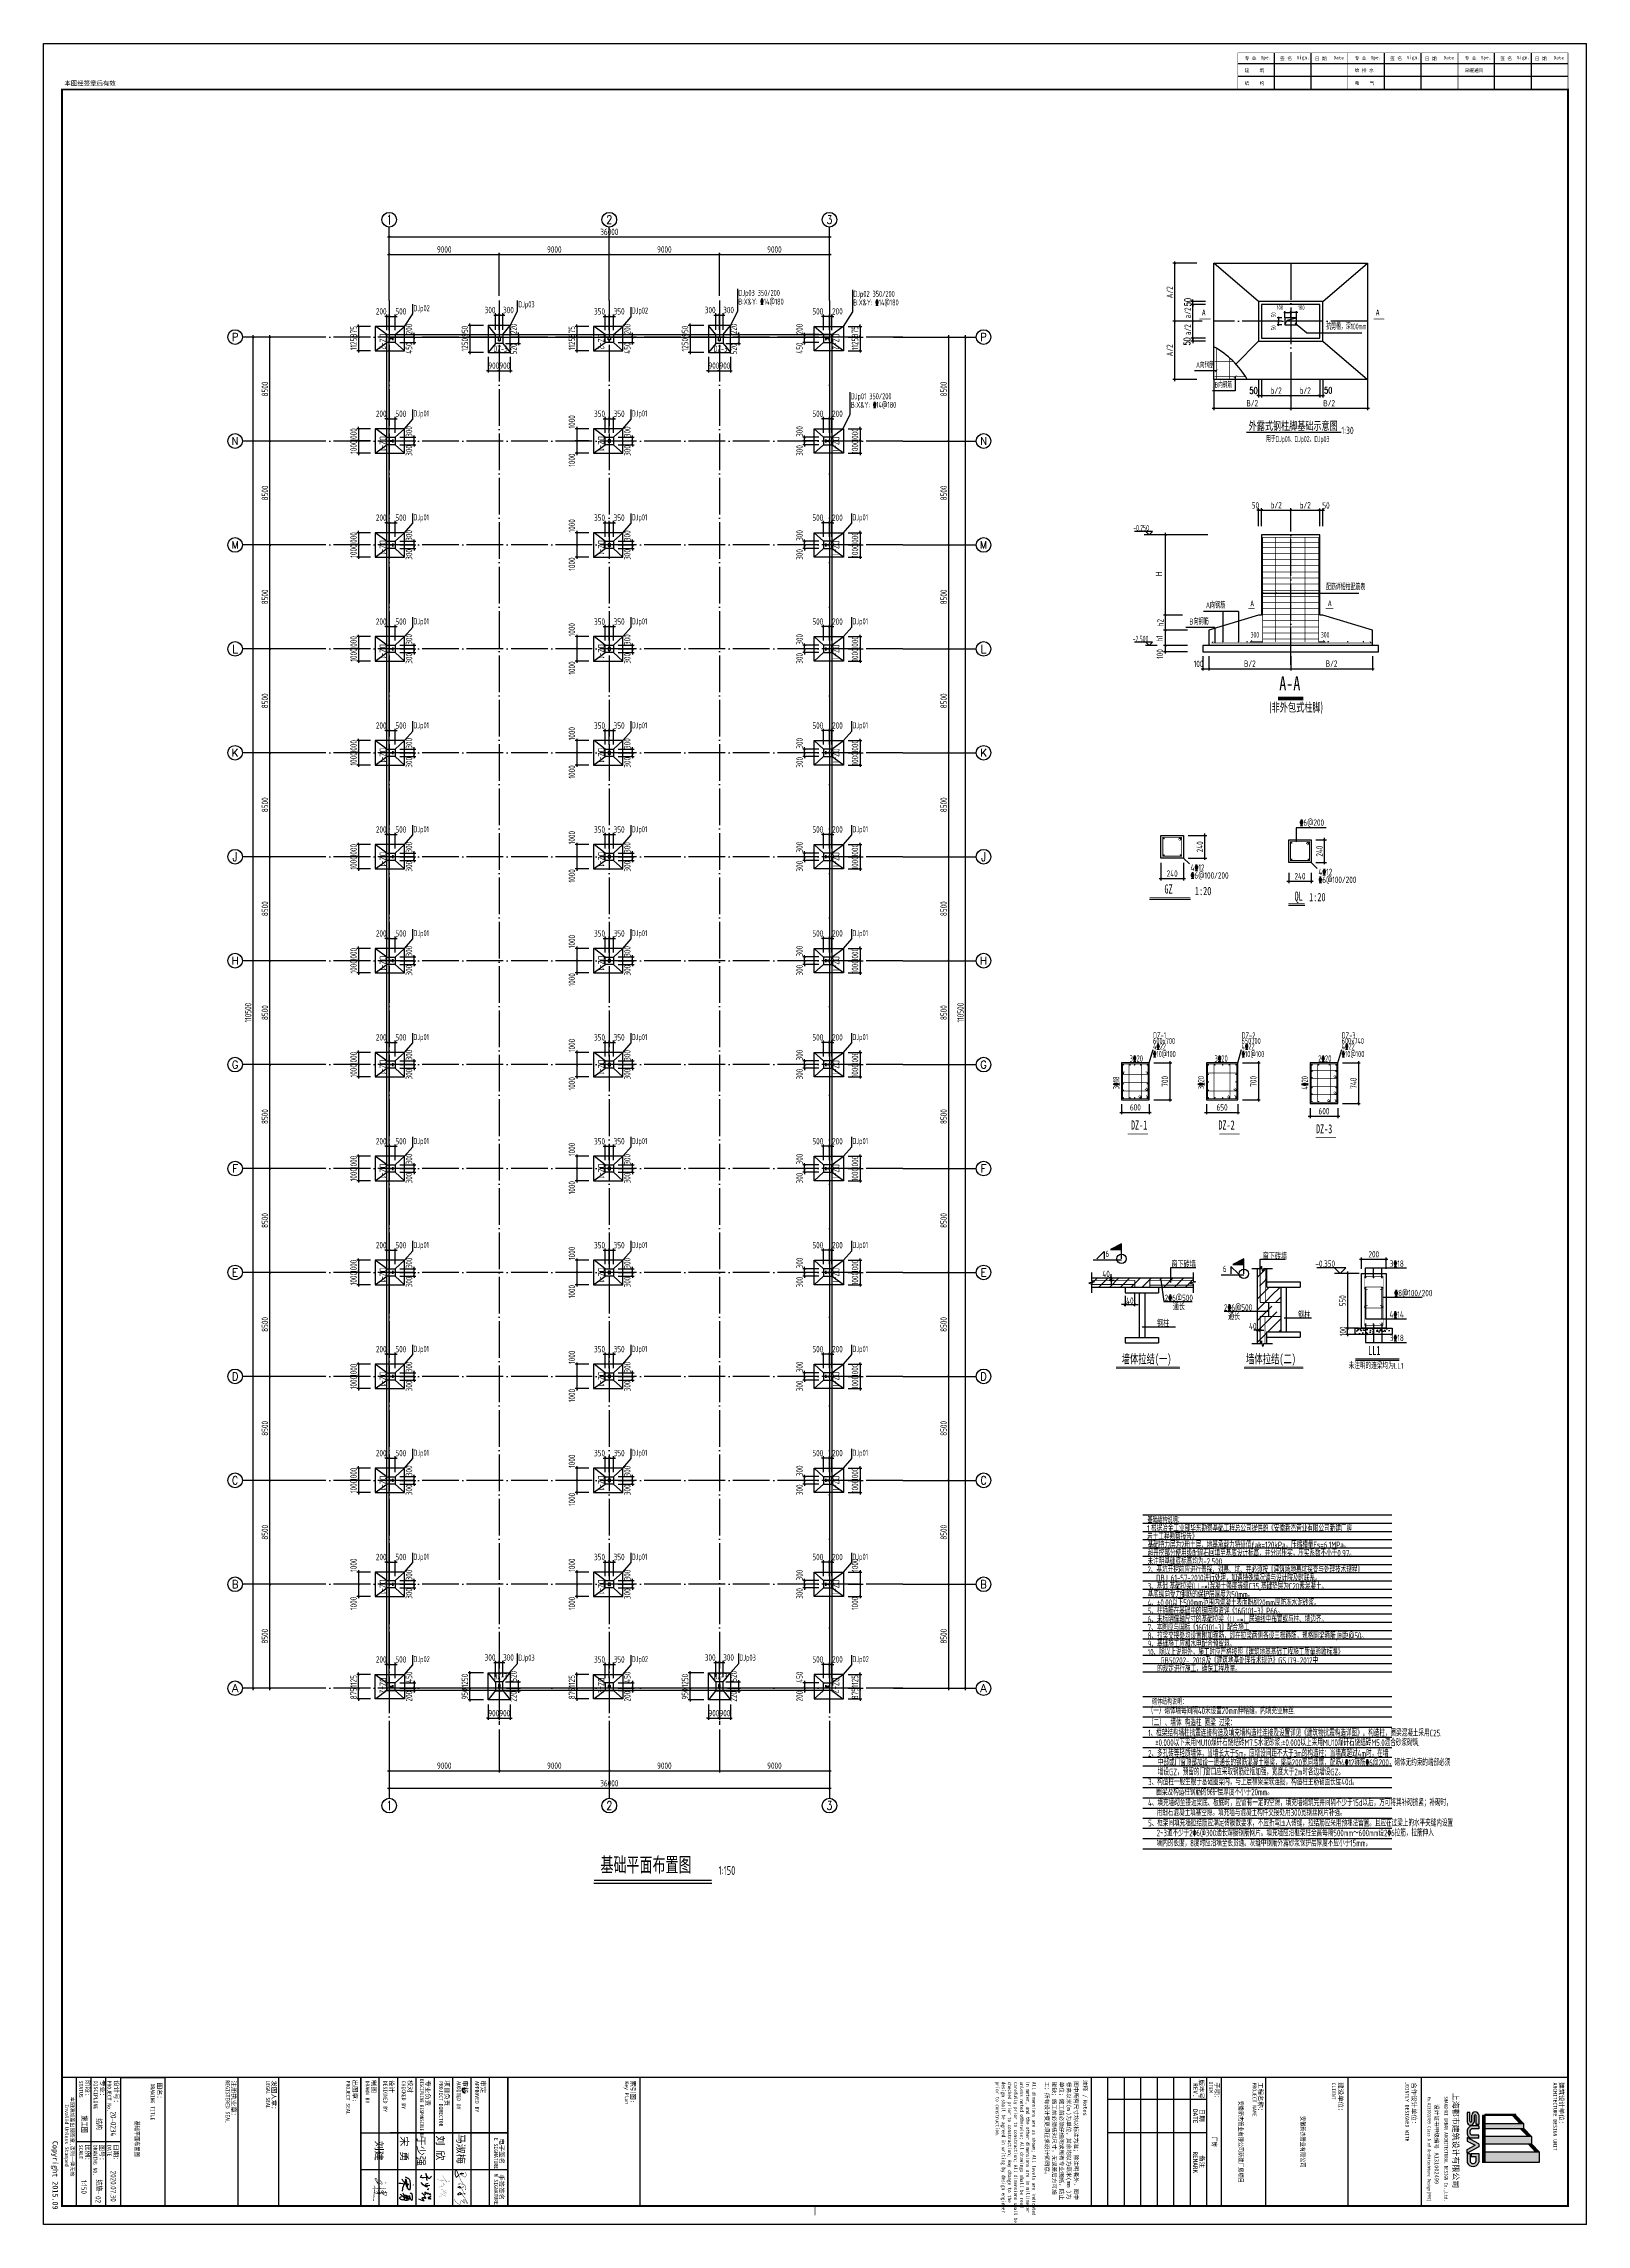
# Model space of a CAD drawing. Extents: x 753177 to 2169292, y -530934 to -273477.
# Drawn here: x 952536 to 1078686, y -530227 to -351877 of the extents above; entities that cross this region are included whole.
import ezdxf
from ezdxf.enums import TextEntityAlignment as Align

# ---------------------------------------------------------------- set-up
doc = ezdxf.new("R2010")
doc.units = 0
doc.header["$LTSCALE"] = 1500
doc.header["$MEASUREMENT"] = 0
for name, pattern in [('CONTINOUS', [0]), ('DOTE', [2.42, 2, -0.2, 0.02, -0.2]), ('x1', [2.5, 1.5, -1])]:
    doc.linetypes.add(name, pattern=pattern)
doc.layers.get('Defpoints').update_dxf_attribs({"color": 252})
for name, color, linetype in [('00-tk', 151, 'Continuous'), ('1_通用文字_S', 7, 'Continuous'), ('1a文字', 7, 'Continuous'), ('AXIS', 3, 'Continuous'), ('AXIS_DIM', 3, 'Continuous'), ('AXIS_TEXT', 7, 'Continuous'), ('BASE', 7, 'Continuous'), ('BASE_DE', 7, 'Continuous'), ('BASE_DIM', 3, 'Continuous'), ('BASE_NUM', 7, 'Continuous'), ('BEAM_DE_TEXT', 7, 'Continuous'), ('COLUMN', 2, 'Continuous'), ('DIM', 3, 'Continuous'), ('GJ', 1, 'Continuous'), ('HATCH', 8, 'Continuous'), ('iicon', 7, 'Continuous'), ('M_Prof', 2, 'Continuous'), ('NUM', 7, 'Continuous'), ('REIN', 1, 'Continuous'), ('S', 86, 'Continuous'), ('SBAR', 1, 'Continuous'), ('SYMB', 7, 'Continuous'), ('TEXT', 7, 'Continuous'), ('THIN', 7, 'Continuous'), ('WALL', 7, 'Continuous'), ('xiangtu', 7, 'Continuous'), ('xiangtux', 7, 'x1'), ('填充', 251, 'Continuous'), ('文字', 7, 'Continuous'), ('柱', 255, 'Continuous'), ('柱原位标注', 7, 'Continuous'), ('柱平法箍筋', 24, 'Continuous'), ('柱平法纵筋', 7, 'Continuous'), ('柱集中标注', 2, 'Continuous'), ('梁__实线', 140, 'Continuous'), ('独立基础', 2, 'Continuous')]:
    doc.layers.add(name, color=color, linetype=linetype)
for name, color, linetype, lineweight in [('TK', 252, 'Continuous', 13), ('TK-签名', 70, 'Continuous', 30), ('功能名称', 255, 'Continuous', 0), ('钢柱', 4, 'Continuous', 25)]:
    doc.layers.add(name, color=color, linetype=linetype, lineweight=lineweight)
doc.styles.add('_TCH_AXIS', font='COMPLEX', dxfattribs={"bigfont": 'GBCBIG'})
doc.styles.add('COMPLEX', font='COMPLEX')
doc.styles.add('DS6FS', font='tssdeng.shx', dxfattribs={"width": 0.8, "bigfont": 'tssdchn.shx'})
doc.styles.add('DS6HT', font='simhei.ttf', dxfattribs={"width": 0.8})
doc.styles.add('H1', font='')
doc.styles.add('H300', font='Tssdeng.shx', dxfattribs={"width": 0.65, "height": 330, "bigfont": 'tssdchn.shx'})
doc.styles.add('H330', font='Tssdeng.shx', dxfattribs={"width": 0.65, "height": 330, "bigfont": 'tssdchn.shx'})
doc.styles.add('H360', font='Tssdeng.shx', dxfattribs={"width": 0.65, "height": 360, "bigfont": 'tssdchn.shx'})
doc.styles.add('H450', font='Tssdeng.shx', dxfattribs={"width": 0.65, "height": 500, "bigfont": 'tssdchn.shx'})
doc.styles.add('H500', font='Tssdeng.shx', dxfattribs={"width": 0.65, "height": 500, "bigfont": 'tssdchn.shx'})
doc.styles.add('HT', font='simhei.ttf', dxfattribs={"width": 0.75})
doc.styles.add('TSSD_Dimension', font='Tssdeng.shx', dxfattribs={"width": 0.7, "bigfont": 'hztxt.shx'})
doc.styles.add('TSSD_Label', font='Tssdeng.shx', dxfattribs={"width": 0.7, "bigfont": 'hztxt.shx'})
doc.styles.add('TSSD_Norm', font='Tssdeng.shx', dxfattribs={"bigfont": 'hztxt.shx'})
doc.styles.add('TSSD_Rein', font='Tssdeng.shx', dxfattribs={"width": 0.7, "bigfont": 'hztxt.shx'})
doc.styles.add('YG图名', font='simhei.ttf', dxfattribs={"width": 0.7, "height": 600})
doc.styles.add('图名', font='simhei.ttf', dxfattribs={"width": 0.7, "height": 600})
doc.styles.get('H1').set_extended_font_data('SimSun')
doc.dimstyles.new('TSSD_150_150', dxfattribs={"dimtxt": 525, "dimasz": 150, "dimexe": 150, "dimexo": 375, "dimgap": 150, "dimtad": 1, "dimdec": 0, "dimzin": 0, "dimdsep": 46, "dimtxsty": 'TSSD_Dimension', "dimblk": 'ARCHTICK', "dimblk1": 'ARCHTICK', "dimblk2": 'ARCHTICK', "dimcen": 0, "dimdle": 150, "dimclrt": 7, "dimadec": 0, "dimazin": 0, "dimtfac": 1, "dimtdec": 0, "dimtix": 1, "dimtmove": 2, "dimatfit": 3, "dimfxl": 0, "dimtolj": 1, "dimtzin": 0, "dimarcsym": 0})
doc.dimstyles.new('TSSD_50_150', dxfattribs={"dimtxt": 350, "dimasz": 100, "dimexe": 100, "dimexo": 250, "dimgap": 100, "dimtad": 1, "dimdec": 0, "dimlfac": 0.5, "dimzin": 0, "dimdsep": 46, "dimtxsty": 'TSSD_Dimension', "dimblk": 'ARCHTICK', "dimblk1": 'ARCHTICK', "dimblk2": 'ARCHTICK', "dimcen": 0, "dimdle": 100, "dimclrt": 7, "dimadec": 0, "dimazin": 0, "dimtfac": 1, "dimtdec": 0, "dimtix": 1, "dimtmove": 2, "dimatfit": 3, "dimfxl": 0, "dimtolj": 1, "dimtzin": 0, "dimarcsym": 0})
pattern_1 = [(45, (1327026.7, -450657.6), (-441.9417, 441.9417), [])]

msp = doc.modelspace()

# ---------------------------------------------------------------- texts
at = {"layer": '00-tk', "color": 0, "style": 'DS6HT', "width": 0.8}
msp.add_text('基础平面布置图', height=375, rotation=270, dxfattribs=at).set_placement((960002.5, -523214.3), align=Align.CENTER)
at = {"layer": '1_通用文字_S', "linetype": 'ByBlock', "style": 'TSSD_Dimension', "width": 0.7}
for s, p in [('%%1326@200', (1055237.3, -415848.8)), ('4\x8412', (1046325.9, -419528.9, 0)), ('\x846@100/200', (1046325.9, -420168.3, 0)), ('4\x8412', (1056775.9, -419884.1, 0)), ('\x846@100/200', (1056775.9, -420523.6, 0))]:
    msp.add_text(s, height=525.13, dxfattribs=at).set_placement(p)
at = {"layer": '1_通用文字_S', "style": 'TSSD_Label', "width": 0.7}
for s, p in [('-0.350', (1058135.5, -451917.8)), ('3%%13218', (1063758.4, -451915.3)), ('4%%13214', (1063758.4, -456073.3)), ('3%%13218', (1063758.4, -457993.3))]:
    msp.add_text(s, height=525, dxfattribs=at).set_placement(p, align=Align.RIGHT)
msp.add_text('%%1328@100/200', height=525, dxfattribs=at).set_placement((1062980.1, -454319.9))
msp.add_text('未注明的连梁均为LL1', height=490.245, dxfattribs=at).set_placement((1061477.5, -460252.1), align=Align.CENTER)
at = {"layer": 'BASE_NUM', "style": 'TSSD_Label', "width": 0.7}
for s, p in [('DZ-2', (980017.3, -375610.4)), ('DZ-2', (997867.3, -375610.4)), ('DZ-2', (1017064.3, -375610.4)), ('DZ-1', (980017.3, -383985.4)), ('DZ-1', (997867.3, -383985.4)), ('DZ-1', (1017064.3, -384010.4)), ('DZ-1', (980017.3, -392485.4)), ('DZ-1', (997867.3, -392485.4)), ('DZ-1', (1017064.3, -392510.4)), ('DZ-1', (980017.3, -400985.4)), ('DZ-1', (997867.3, -400985.4)), ('DZ-1', (1017064.3, -401010.4)), ('DZ-1', (980017.3, -409485.4)), ('DZ-1', (997867.3, -409485.4)), ('DZ-1', (1017064.3, -409510.4)), ('DZ-1', (980017.3, -417985.4)), ('DZ-1', (997867.3, -417985.4)), ('DZ-1', (1017064.3, -418010.4)), ('DZ-1', (980017.3, -426485.4)), ('DZ-1', (997867.3, -426485.4)), ('DZ-1', (1017064.3, -426510.4)), ('DZ-1', (980017.3, -434985.4)), ('DZ-1', (997867.3, -434985.4)), ('DZ-1', (1017064.3, -435010.4)), ('DZ-1', (980017.3, -443485.4)), ('DZ-1', (997867.3, -443485.4)), ('DZ-1', (1017064.3, -443510.4)), ('DZ-1', (980017.3, -451985.4)), ('DZ-1', (997867.3, -451985.4)), ('DZ-1', (1017064.3, -452010.4)), ('DZ-1', (980017.3, -460485.4)), ('DZ-1', (997867.3, -460485.4)), ('DZ-1', (1017064.3, -460510.4)), ('DZ-1', (980017.3, -468985.4)), ('DZ-1', (997867.3, -468985.4)), ('DZ-1', (1017064.3, -469010.4)), ('DZ-1', (980017.3, -477485.4)), ('DZ-1', (997867.3, -477485.4)), ('DZ-1', (1017064.3, -477510.4)), ('DZ-2', (980017.3, -485496.9)), ('DZ-2', (997867.3, -485496.9)), ('DZ-2', (1017064.3, -485496.9))]:
    msp.add_text(s, height=525, rotation=270, dxfattribs=at).set_placement(p)
at = {"layer": 'BEAM_DE_TEXT', "style": 'H300', "width": 0.6}
msp.add_text('用于DJp01、DJp02、DJp03', height=495, dxfattribs=at).set_placement((1052497.4, -384462.3))
at = {"layer": 'DIM', "color": 7, "insert": (1058783.2, -457189.2), "char_height": 525, "attachment_point": 5, "rotation": 90, "style": 'TSSD_Label'}
msp.add_mtext('\\A1;100', dxfattribs=at)
at = {"layer": 'TEXT'}
for s, height, style, width, p in [('DJp03 350/200', 495, 'H360', 0.65, (1009342.8, -372514.1)), ('B:X&Y: %%13214@180', 495, 'H360', 0.65, (1009342.8, -373220.3)), ('DJp02 350/200', 495, 'H360', 0.65, (1018742.8, -372589.1)), ('B:X&Y: %%13214@180', 495, 'H360', 0.65, (1018742.8, -373295.3)), ('DJp02', 495, 'H360', 0.65, (982778.4, -373759.5)), ('DJp03', 495, 'H360', 0.65, (991342.8, -373450.2)), ('DJp02', 495, 'H360', 0.65, (1000628.4, -373954.8)), ('DZ-3', 495, 'H360', 0.65, (989315.9, -377072.4)), ('DZ-3', 495, 'H360', 0.65, (1007315.9, -377072.4)), ('DJp01 350/200', 495, 'H360', 0.65, (1018542.8, -380964.1)), ('B:X&Y: %%13214@180', 495, 'H360', 0.65, (1018542.8, -381670.3)), ('DJp01', 495, 'H360', 0.65, (982778.4, -382370.2)), ('DJp01', 495, 'H360', 0.65, (1000628.4, -382370.2)), ('外露式钢柱脚基础示意图', 675, '图名', 0.7, (1051075.3, -383473.5)), ('DJp01', 495, 'H360', 0.65, (982778.4, -390870.2)), ('DJp01', 495, 'H360', 0.65, (1000628.4, -390870.2)), ('DJp01', 495, 'H360', 0.65, (1018678.4, -390870.2)), ('DJp01', 495, 'H360', 0.65, (982778.4, -399370.2)), ('DJp01', 495, 'H360', 0.65, (1000628.4, -399370.2)), ('DJp01', 495, 'H360', 0.65, (1018678.4, -399370.2)), ('(非外包式柱脚)', 825, 'TSSD_Rein', 0.6, (1052766.6, -406595.1)), ('DJp01', 495, 'H360', 0.65, (982778.4, -407870.2)), ('DJp01', 495, 'H360', 0.65, (1000628.4, -407870.2)), ('DJp01', 495, 'H360', 0.65, (1018678.4, -407870.2)), ('DJp01', 495, 'H360', 0.65, (982778.4, -416370.2)), ('DJp01', 495, 'H360', 0.65, (1000628.4, -416370.2)), ('DJp01', 495, 'H360', 0.65, (1018678.4, -416370.2)), ('GZ', 750, '图名', 0.65, (1044187.6, -421387.8, 0)), ('1:20', 675, '图名', 0.7, (1046672, -421515, 0)), ('QL', 750, '图名', 0.65, (1054822.2, -421975.3, 0)), ('1:20', 675, '图名', 0.7, (1056012.9, -422016.7, 0)), ('DJp01', 495, 'H360', 0.65, (982778.4, -424870.2)), ('DJp01', 495, 'H360', 0.65, (1000628.4, -424870.2)), ('DJp01', 495, 'H360', 0.65, (1018678.4, -424870.2)), ('DJp01', 495, 'H360', 0.65, (982778.4, -433370.2)), ('DJp01', 495, 'H360', 0.65, (1000628.4, -433370.2)), ('DJp01', 495, 'H360', 0.65, (1018678.4, -433370.2)), ('DZ-1', 750, '图名', 0.65, (1041454.2, -440686.5)), ('DZ-2', 750, '图名', 0.65, (1048596.8, -440686.5)), ('DZ-3', 750, '图名', 0.65, (1056579.6, -440999.6)), ('DJp01', 495, 'H360', 0.65, (982778.4, -441870.2)), ('DJp01', 495, 'H360', 0.65, (1000628.4, -441870.2)), ('DJp01', 495, 'H360', 0.65, (1018678.4, -441870.2)), ('DJp01', 495, 'H360', 0.65, (982778.4, -450370.2)), ('DJp01', 495, 'H360', 0.65, (1000628.4, -450370.2)), ('DJp01', 495, 'H360', 0.65, (1018678.4, -450370.2)), ('DJp01', 495, 'H360', 0.65, (982778.4, -458870.2)), ('DJp01', 495, 'H360', 0.65, (1000628.4, -458870.2)), ('DJp01', 495, 'H360', 0.65, (1018678.4, -458870.2)), ('墙体拉结(一)', 750, '图名', 0.65, (1040677.7, -459814.7)), ('墙体拉结(二)', 750, '图名', 0.65, (1050856.9, -459814.7)), ('DJp01', 495, 'H360', 0.65, (982778.4, -467370.2)), ('DJp01', 495, 'H360', 0.65, (1000628.4, -467370.2)), ('DJp01', 495, 'H360', 0.65, (1018678.4, -467370.2)), ('基础结构说明：', 450, 'YG图名', 0.65, (1042800.5, -472797.3)), ('DJp01', 495, 'H360', 0.65, (982778.4, -475870.2)), ('DJp01', 495, 'H360', 0.65, (1000628.4, -475870.2)), ('DJp01', 495, 'H360', 0.65, (1018678.4, -475870.2)), ('2、基坑开挖前应进行普探，对墓、坑、井必须按《建筑场地墓坑探查与处理技术规程》', 540, 'H450', 0.65, (1042800.5, -476952.9)), ('3、基础,基础拉梁(LL-*)混凝土强度等级C35,基础垫层为C20素混凝土。', 540, 'H450', 0.65, (1042809, -478302.9)), ('DBJ 61-57-2010进行处理，如遇特殊情况请与设计院及时联系。', 540, 'H450', 0.65, (1043508.9, -477627.9)), ('基底纵向受力钢筋的保护层厚度为50mm。', 540, 'H450', 0.65, (1042809, -478977.9)), ('4、%%P0.00以下500mm范围内混凝土表面粉刷20mm厚防冻水泥砂浆。', 540, 'H450', 0.65, (1042817.5, -479652.9)), ('5、柱插筋在基础中的锚固构造详《16G101-3》P66。', 540, 'H450', 0.65, (1042817.5, -480327.9)), ('7、本图应与国标《16G101-3》配合施工.', 540, 'H450', 0.65, (1042817.5, -481677.9)), ('6、未标明偏轴尺寸的基础拉梁（LL-*）居轴线中布置或与柱、墙边齐。', 540, 'H450', 0.65, (1042817.5, -481002.9)), ('10、除以上说明外，施工时应严格按照《建筑地基基础工程施工质量验收标准》', 540, 'H450', 0.65, (1042817.5, -483702.9)), ('9、基础施工应和水电配合预留洞。', 540, 'H450', 0.65, (1042817.5, -483027.9)), ('8、拉梁交接处均设置附加箍筋，即在拉梁两侧各设三根箍筋，规格同梁箍筋,间距@50。', 540, 'H450', 0.65, (1042817.5, -482352.9)), ('DJp02', 495, 'H360', 0.65, (982778.4, -484245.2)), ('DJp03', 495, 'H360', 0.65, (991346.1, -484120.2)), ('DJp02', 495, 'H360', 0.65, (1000628.4, -484245.2)), ('DJp03', 495, 'H360', 0.65, (1009428.4, -484120.2)), ('DJp02', 495, 'H360', 0.65, (1018678.4, -484245.2)), ('的规定进行施工，确保工程质量。', 540, 'H450', 0.65, (1043587.8, -485052.9)), ('    GB50202- 2018及《建筑地基处理技术规范》GSJ79-2012中', 540, 'H450', 0.65, (1042817.5, -484377.9)), ('DZ-3', 495, 'H360', 0.65, (989315.9, -485655.6)), ('DZ-3', 495, 'H360', 0.65, (1007315.9, -485655.6)), ('（一）砌体墙每间隔40米设置20mm伸缩缝，内填充亚麻丝.', 540, 'H450', 0.65, (1042815, -488496)), ('砌体结构说明：', 450, 'YG图名', 0.65, (1043174.9, -487665)), ('1、框架结构墙柱抗震连接构造及填充墙构造柱连接及设置详见《建筑物抗震构造详图》。构造柱，圈梁混凝土采用C25.', 540, 'H450', 0.65, (1042848.1, -490316.5)), ('（二）、墙体 构造柱 圈梁 过梁：', 540, 'H450', 0.65, (1042848.1, -489473.5)), ('2、多孔砖等轻质墙体，当墙长大于5m，应增设间距不大于3m的构造柱；当墙高超过4m时，在墙', 540, 'H450', 0.65, (1042848.1, -491978.5)), ('%%P0.000以下采用MU10煤矸石烧结砖M7.5水泥砂浆;%%P0.000以上采用MU10煤矸石烧结砖M5.0混合砂浆砌筑.', 540, 'H450', 0.65, (1043429.7, -491098.7)), ('中部或门窗顶部加设一道通长的钢筋混凝土圈梁，梁高200宽同墙厚，配筋4\x8412箍筋\x846@200，砌体无约束的端部必须', 540, 'H450', 0.65, (1043643.6, -492725.5)), ('3、构造柱一般生根于基础圈梁内，与上层框架梁软连接，构造柱主筋锚固长度40d。', 540, 'H450', 0.65, (1042848.1, -494305.8)), ('增设GZ，预留的门窗口应采取钢筋砼框加强，宽度大于2m时各边增设GZ。', 540, 'H450', 0.65, (1043643.6, -493495.3)), ('4、填充墙砌至接近梁底、板底时，应留有一定的空隙，填充墙砌筑完并间隔不少于15d以后，方可将其补砌挤紧；补砌时，', 540, 'H450', 0.65, (1042848.1, -496012.1)), ('圈梁及构造柱钢筋的保护层厚度不小于20mm。', 540, 'H450', 0.65, (1043522.2, -495136.8)), ('5、框架间填充墙拉结筋应满足砖模数要求，不应折弯压入砖缝，拉结筋应采用预埋法留置。且应在过梁上的水平夹缝内设置', 540, 'H450', 0.65, (1042848.1, -497674.1)), ('用细石混凝土填塞空隙。填充墙与混凝土构件交接处用300宽钢丝网片补强。', 540, 'H450', 0.65, (1043550.2, -496819.3)), ('墙内的长度，8度时应沿墙全长贯通。灰缝中钢筋外露砂浆保护层厚度不应小于15mm。', 540, 'H450', 0.65, (1043550.2, -499312.2)), ('2~3道不少于2\x826@300通长焊接钢筋网片。填充墙应沿框架柱全高每隔500mm～600mm设2\x826拉筋，拉筋伸入', 540, 'H450', 0.65, (1043550.2, -498481.2))]:
    msp.add_text(s, height=height, dxfattribs=dict(at, style=style, width=width)).set_placement(p)
for s, height, style, width, p in [('抗剪槽，深100mm', 495, 'TSSD_Rein', 0.6, (1057414.6, -375407)), ('1:30', 600, 'H500', 0.65, (1058659.9, -383995.9)), ('A向钢筋', 495, 'H330', 0.65, (1047570.9, -398205)), ('配筋详短柱配筋表', 495, 'TSSD_Rein', 0.6, (1057399.8, -396716.1)), ('B向钢筋', 495, 'H330', 0.65, (1046229.4, -399540)), ('基础平面布置图', 1200, '图名', 0.65, (998068.4, -501768.5)), ('1:150', 720, 'H500', 0.65, (1007728.4, -501860.9))]:
    msp.add_text(s, height=height, dxfattribs=dict(at, style=style, width=width)).set_placement(p, align=Align.BOTTOM_LEFT)
at = {"layer": 'TEXT', "style": '图名', "width": 0.65}
msp.add_text('LL1', height=750, dxfattribs=at).set_placement((1061346.7, -459130.4), align=Align.CENTER)
at = {"layer": 'TEXT', "color": 6, "style": 'H450', "width": 0.65}
for s, p in [('岩土工程勘察报告》', (1042775, -474252.9)), ('1.根据冶金工业部华东勘察基础工程总公司提供的《安徽新杰管业有限公司新建厂房', (1042775, -473577.9)), ('基础持力层为2粉土层，地基承载力特征值fak=120kPa，压缩模量Es=6.1MPa。', (1042806.9, -474927.9)), ('超开挖部分使用级配碎石回填至基底设计标高，并分层压实，压实系数不小于0.97。', (1042806.9, -475602.9)), ('未注明基础底标高均为-2.500', (1042806.9, -476277.9))]:
    msp.add_text(s, height=540, dxfattribs=at).set_placement(p)
at = {"layer": 'THIN', "style": 'TSSD_Label', "width": 0.6}
for s, p in [('-0.250', (1041630.4, -391732.8)), ('-2.500', (1041584.4, -400801.2))]:
    msp.add_text(s, height=495, dxfattribs=at).set_placement(p)
at = {"layer": '功能名称', "color": 7, "style": 'DS6FS', "width": 0.8}
msp.add_text('02', height=450, rotation=270, dxfattribs=at).set_placement((956781.6, -528196.6), align=Align.CENTER)
at = {"layer": '文字', "style": 'HT', "width": 0.8}
for p in [(1047252.8, -373871.6), (1061472.5, -373868.9), (1051212.8, -397664.8), (1057559.4, -397654.8)]:
    msp.add_text('A', height=450, dxfattribs=at).set_placement(p, align=Align.MIDDLE_LEFT)
at = {"layer": '文字', "color": 7, "style": 'H360', "width": 0.65}
for s, p in [('A向钢筋', (1046775.8, -378523.4)), ('B向钢筋', (1048286.7, -380147.4)), ('300', (1051226.9, -400585.1)), ('300', (1056973.5, -400585.1))]:
    msp.add_text(s, height=450, dxfattribs=at).set_placement(p, align=Align.BOTTOM_LEFT)
at = {"layer": '文字', "color": 7, "style": 'HT', "width": 0.75}
msp.add_text('A-A', height=1125, dxfattribs=at).set_placement((1053573.6, -404760.6))
at = {"layer": '文字', "linetype": 'CONTINOUS', "style": 'TSSD_Norm', "width": 0.7}
for p in [(1039666.8, -451106.8), (1049263.5, -452332.7)]:
    msp.add_text('6', height=525, dxfattribs=at).set_placement(p, align=Align.RIGHT)
for s, p in [('窗下砖墙', (1053217.6, -451002.8)), ('窗下砖墙', (1045753.2, -451657)), ('2\x846@500', (1045362, -454448.9)), ('钢柱', (1044080.5, -456486.3)), ('通长', (1045362, -455123.5)), ('2%%1326@500', (1050205.2, -455232.8)), ('通长', (1049874.6, -455923.1)), ('钢柱', (1055612.5, -455806.3))]:
    msp.add_text(s, height=525, dxfattribs=at).set_placement(p, align=Align.MIDDLE)
for p in [(1039414, -452491.9), (1041357, -454680.2), (1051408.4, -456774.4)]:
    msp.add_text('40', height=525, dxfattribs=at).set_placement(p, align=Align.MIDDLE_CENTER)
at = {"layer": '柱原位标注', "style": 'H360', "width": 0.65}
for s, p in [('3%%13220', (1041335, -435134.8)), ('3%%13220', (1048273, -435134.8)), ('2%%13220', (1056757.2, -435134.8))]:
    msp.add_text(s, height=515.62, dxfattribs=at).set_placement(p)
for s, p in [('3%%13218', (1040495.2, -437394.5)), ('3%%13220', (1047433.2, -437394.5)), ('4%%13220', (1055917.3, -437421.7))]:
    msp.add_text(s, height=515.62, rotation=90.000007, dxfattribs=at).set_placement(p)
at = {"layer": '柱集中标注', "style": 'H360', "width": 0.65}
for s, p in [('600x700', (1043253.4, -433684.9)), ('DZ-1', (1043253.4, -433234.9)), ('650700', (1050491.7, -433684.9)), ('DZ-2', (1050491.7, -433234.9)), ('600x740', (1058675.5, -433684.9)), ('DZ-3', (1058675.5, -433234.9)), ('4%%13222', (1043253.4, -434134.9)), ('%%13210@100', (1043253.4, -434756.8)), ('4%%13222', (1050491.7, -434134.9)), ('%%13210@100', (1050491.7, -434756.8)), ('4%%13222', (1058675.5, -434134.9)), ('%%13210@100', (1058675.5, -434756.8))]:
    msp.add_text(s, height=495, dxfattribs=at).set_placement(p)

# ---------------------------------------------------------------- blocks, each defined once
blk = doc.blocks.new('会签')
at = {"layer": '00-tk'}
for p, q in [((-1400, 24000), (-1400, 6000)), ((-700, 24000), (-700, 6000)), ((0, 22000), (-2000, 22000)), ((0, 20000), (-2000, 20000)), ((0, 16000), (-2000, 16000)), ((0, 14000), (-2000, 14000)), ((0, 10000), (-2000, 10000)), ((0, 8000), (-2000, 8000))]:
    blk.add_line(p, q, dxfattribs=at)
at = {"layer": '00-tk', "const_width": 24.7}
for points in [[(0, 6000), (-2000, 6000), (-2000, 24000)], [(0, 24000), (-2000, 24000)], [(0, 18000), (-2000, 18000)], [(0, 12000), (-2000, 12000)]]:
    blk.add_lwpolyline(points, dxfattribs=at)
at = {"layer": '00-tk', "style": 'DS6HT'}
for s, p in [('Date', (-1642, 23216)), ('日 期', (-1589, 22196)), ('Sign.', (-1651, 21215)), ('签 名', (-1603, 20306)), ('Spe.', (-1648, 19251)), ('采暖通风', (-948, 18370)), ('专 业', (-1608, 18369)), ('Date', (-1642, 17216)), ('日 期', (-1589, 16196)), ('Sign.', (-1651, 15215)), ('签 名', (-1603, 14306)), ('Spe.', (-1648, 13251)), ('给 排 水', (-956, 12372)), ('电    气', (-251, 12372)), ('专 业', (-1608, 12369)), ('Date', (-1642, 11216)), ('日 期', (-1589, 10196)), ('Sign.', (-1651, 9215)), ('签 名', (-1603, 8306)), ('Spe.', (-1648, 7251)), ('建    筑', (-948, 6372)), ('结    构', (-248, 6374)), ('专 业', (-1608, 6369))]:
    blk.add_text(s, height=180, rotation=90, dxfattribs=at).set_placement(p)
blk = doc.blocks.new('A$C7C122B11')
at = {"layer": 'iicon', "color": 13, "const_width": 7.58}
for points in [[(0, 251), (101, 316)], [(101, 316), (199, 383)], [(180, 234), (214, 214)], [(220, 61), (189, 0)], [(199, 383), (301, 455)], [(214, 214), (249, 201)], [(254, 164), (220, 61)], [(244, 611), (279, 605)], [(249, 201), (284, 195)], [(270, 260), (254, 164)], [(322, 465), (255, 393)], [(255, 393), (267, 338)], [(267, 338), (270, 260)], [(279, 605), (315, 591)], [(284, 195), (312, 200)], [(321, 572), (298, 526)], [(301, 455), (344, 476)], [(312, 200), (331, 220)], [(315, 591), (321, 572)], [(331, 220), (382, 295)], [(382, 295), (411, 328)], [(411, 328), (434, 349)], [(434, 349), (448, 349)], [(448, 349), (455, 315)], [(455, 315), (462, 292)], [(462, 292), (485, 335)], [(535, 158), (509, 209)], [(575, 108), (535, 158)], [(554, 440), (553, 381)], [(553, 381), (555, 298)], [(555, 298), (561, 212)], [(561, 212), (572, 134)], [(572, 134), (575, 108)], [(674, 309), (686, 266)], [(686, 266), (692, 224)], [(692, 224), (692, 211)], [(718, 416), (741, 413)], [(745, 400), (719, 368)], [(726, 309), (755, 327)], [(741, 413), (745, 400)], [(755, 327), (790, 346)], [(756, 296), (765, 257)], [(762, 218), (762, 180)], [(762, 180), (763, 160)], [(765, 257), (762, 218)], [(790, 346), (817, 357)], [(826, 342), (799, 315)], [(817, 357), (835, 356)], [(835, 356), (826, 342)], [(858, 469), (850, 439)], [(850, 439), (850, 403)], [(850, 403), (863, 373)], [(872, 485), (858, 469)], [(863, 373), (876, 363)], [(876, 363), (897, 363)], [(892, 201), (876, 164)], [(909, 233), (892, 201)], [(897, 363), (924, 382)], [(921, 283), (909, 233)], [(923, 311), (921, 283)], [(924, 382), (974, 414)], [(951, 294), (937, 279)], [(971, 334), (951, 294)], [(991, 378), (971, 334)], [(974, 414), (997, 421)], [(980, 231), (1007, 207)], [(1010, 411), (991, 378)], [(997, 421), (1010, 411)], [(1033, 121), (1002, 119)], [(1007, 207), (1028, 171)], [(1028, 171), (1033, 146)], [(1033, 146), (1033, 121)]]:
    blk.add_lwpolyline(points, dxfattribs=at)
blk = doc.blocks.new('A$C26561F03')
at = {"layer": 'WALL'}
for p, q in [((88, 412), (0, 376)), ((0, 376), (76, 385)), ((76, 385), (204, 403)), ((222, 89), (81, 156)), ((166, 452), (88, 412)), ((150, 688), (177, 655)), ((224, 488), (166, 452)), ((177, 655), (214, 628)), ((204, 403), (295, 415)), ((214, 628), (252, 600)), ((216, 496), (223, 419)), ((231, 157), (222, 89)), ((223, 419), (231, 254)), ((268, 546), (224, 488)), ((231, 254), (231, 157)), ((252, 600), (277, 584)), ((277, 584), (268, 546)), ((295, 415), (378, 424)), ((616, 235), (483, 114)), ((550, 496), (561, 437)), ((561, 437), (583, 381)), ((583, 381), (597, 366)), ((680, 311), (616, 235)), ((660, 364), (640, 392)), ((669, 415), (660, 364)), ((662, 590), (665, 508)), ((665, 508), (669, 415)), ((725, 389), (680, 311)), ((749, 474), (725, 389)), ((810, 531), (834, 516)), ((834, 516), (863, 508)), ((863, 508), (884, 493)), ((880, 471), (867, 448)), ((884, 493), (880, 471)), ((1057, 371), (1016, 328)), ((1016, 328), (1022, 313)), ((1022, 313), (1078, 322)), ((1120, 459), (1057, 371)), ((1135, 221), (1058, 166)), ((1084, 500), (1061, 471)), ((1061, 471), (1109, 474)), ((1068, 593), (1118, 614)), ((1078, 322), (1153, 340)), ((1150, 572), (1084, 500)), ((1109, 474), (1120, 459)), ((1118, 614), (1187, 628)), ((1181, 286), (1135, 221)), ((1187, 628), (1150, 572)), ((1153, 340), (1188, 328)), ((1188, 328), (1181, 286)), ((1246, 649), (1268, 615)), ((1271, 364), (1258, 328)), ((1258, 328), (1263, 293)), ((1263, 293), (1289, 314)), ((1268, 615), (1304, 564)), ((1289, 314), (1309, 338)), ((1304, 564), (1309, 523)), ((1307, 568), (1333, 598)), ((1309, 523), (1308, 495)), ((1309, 338), (1344, 361)), ((1343, 524), (1316, 499)), ((1316, 499), (1363, 515)), ((1328, 304), (1325, 232)), ((1325, 232), (1330, 189)), ((1328, 304), (1332, 359)), ((1357, 326), (1328, 304)), ((1330, 189), (1340, 165)), ((1332, 359), (1335, 388)), ((1333, 598), (1360, 635)), ((1340, 165), (1370, 167)), ((1377, 566), (1343, 524)), ((1344, 361), (1362, 360)), ((1365, 339), (1357, 326)), ((1360, 635), (1394, 635)), ((1362, 360), (1365, 339)), ((1363, 515), (1390, 517)), ((1370, 167), (1427, 221)), ((1397, 608), (1377, 566)), ((1394, 635), (1397, 608)), ((1429, 80), (1406, 0)), ((1427, 221), (1472, 263)), ((1474, 180), (1429, 80)), ((1472, 263), (1484, 279)), ((1486, 229), (1474, 180)), ((1484, 279), (1486, 229))]:
    blk.add_line(p, q, dxfattribs=at)
blk = doc.blocks.new('20150828165454')
h = blk.add_hatch(color=256)
h.paths.add_polyline_path([(-4440, 30), (-4590, 65), (-4738, 73), (-4862, 73), (-4992, 72), (-5125, 52), (-5266, 37), (-5393, 13), (-5517, -12), (-5636, -56), (-5741, -115), (-5764, -162), (-5753, -202), (-5720, -224), (-5687, -211), (-5590, -156), (-5487, -118), (-5372, -95), (-5250, -72), (-5111, -57), (-4983, -38), (-4861, -37), (-4741, -37), (-4606, -44), (-4481, -73), (-4396, -123), (-4309, -200), (-4258, -277), (-4228, -372), (-4222, -432), (-4226, -493), (-4256, -619), (-4303, -715), (-4397, -874), (-4482, -1002), (-4524, -1077), (-4590, -1174), (-4663, -1268), (-4809, -1452), (-5015, -1664), (-5034, -1609), (-5089, -1342), (-5123, -1119), (-5136, -855), (-5186, -665), (-5310, -733), (-5417, -938), (-5505, -1249), (-5497, -1579), (-5468, -1849), (-5423, -2020), (-5307, -2086), (-5075, -1883), (-5061, -1869), (-5023, -1980), (-4920, -2172), (-4812, -2296), (-4775, -2346), (-4907, -2394), (-5121, -2478), (-5344, -2571), (-5520, -2636), (-5732, -2723), (-5969, -2837), (-6203, -2949), (-6416, -3043), (-6581, -3165), (-6703, -3245), (-6753, -3389), (-6543, -3484), (-6306, -3571), (-6047, -3628), (-5675, -3683), (-5346, -3696), (-4984, -3674), (-4626, -3589), (-4404, -3489), (-4020, -3309), (-3956, -3186), (-3956, -3088), (-4121, -2902), (-4378, -2661), (-4537, -2481), (-4598, -2400), (-4501, -2365), (-4236, -2257), (-3766, -2061), (-3213, -1827), (-2411, -1391), (-2174, -1208), (-2003, -1066), (-1843, -939), (-1870, -1118), (-1916, -1391), (-1963, -1659), (-1997, -1943), (-2000, -2196), (-1987, -2394), (-1897, -2716), (-1739, -2464), (-1664, -2061), (-1660, -2046), (-1673, -2009), (-1704, -2000), (-1735, -2006), (-1772, -2040), (-1844, -2423), (-1858, -2447), (-1878, -2376), (-1890, -2193), (-1887, -1950), (-1854, -1675), (-1808, -1409), (-1762, -1135), (-1727, -907), (-1723, -906), (-1721, -872), (-1721, -871), (-1703, -509, 0.9997794), (-1812, -503), (-1829, -818), (-1884, -831), (-2072, -981), (-2243, -1122), (-2471, -1298), (-3261, -1728), (-3808, -1959), (-4278, -2155), (-4541, -2262), (-4667, -2307), (-4727, -2228), (-4828, -2109), (-4922, -1935), (-4975, -1781), (-4727, -1525), (-4576, -1336), (-4501, -1239), (-4430, -1135), (-4388, -1059), (-4304, -932), (-4206, -767), (-4152, -656), (-4116, -509), (-4112, -430), (-4119, -351), (-4158, -229), (-4225, -127), (-4331, -33)])
h.paths.add_polyline_path([(-5250, -856), (-5246, -872), (-5233, -1130), (-5198, -1361), (-5140, -1638), (-5101, -1752), (-5151, -1803), (-5320, -1952), (-5328, -1947), (-5360, -1829), (-5387, -1572), (-5395, -1263), (-5314, -979)], flags=16)
h.paths.add_polyline_path([(-4706, -2439), (-4622, -2551), (-4457, -2737), (-4200, -2979), (-4066, -3130), (-4066, -3160), (-4100, -3226), (-4450, -3389), (-4661, -3484), (-5000, -3565), (-5347, -3585), (-5665, -3573), (-6027, -3519), (-6275, -3465), (-6502, -3382), (-6616, -3330), (-6611, -3316), (-6519, -3255), (-6360, -3139), (-6157, -3049), (-5921, -2936), (-5688, -2824), (-5479, -2739), (-5303, -2673), (-5080, -2580), (-4869, -2497)], flags=16)
blk.add_hatch(color=256).paths.add_polyline_path([(-168, -111), (-139, -122), (-168, -209), (-178, -172), (-217, -188), (-241, -231), (-240, -253), (-228, -276), (-200, -294), (-168, -302), (-115, -297), (-77, -292), (-54, -271), (-64, -244), (0, -55), (-152, 0), (-457, -20), (-795, -59), (-1146, -70), (-1281, -116), (-1343, -253), (-1500, -603), (-1494, -694), (-1442, -689), (-1397, -663), (-1400, -648), (-1243, -299), (-1200, -205), (-1126, -179), (-787, -168), (-448, -130)])
h = blk.add_hatch(color=256)
h.paths.add_polyline_path([(-688, -999), (-758, -854), (-875, -743), (-1035, -731), (-1201, -885), (-1136, -1058), (-1108, -1080), (-1080, -1087), (-1031, -1082), (-1031, -1038), (-1033, -1019), (-1072, -915), (-995, -844), (-922, -850), (-848, -920), (-789, -1044), (-688, -1286), (-658, -1498), (-642, -1566), (-853, -1712), (-1191, -1986), (-1209, -2083), (-1177, -2315), (-1093, -2534), (-846, -2791), (-664, -2671), (-615, -2561), (-516, -2337), (-480, -2070), (-489, -1817), (-511, -1642), (-518, -1613), (-479, -1586), (-165, -1385), (192, -1191), (537, -1003), (1087, -738), (1231, -674), (1250, -797), (1292, -1025), (1329, -1168), (1390, -1315), (1395, -1327), (1306, -1404), (1156, -1569), (983, -1775), (814, -1969), (842, -2080), (917, -2204), (1145, -2513), (1400, -2745), (1622, -2852), (1738, -2764), (1754, -2564), (1717, -2283), (1677, -1889), (1607, -1705), (1537, -1400), (1523, -1361), (1651, -1250), (1970, -1051), (2327, -770), (2760, -428), (2899, -354), (3238, -160), (3696, 101), (3975, 242), (4325, 379), (4403, 392), (4098, 197), (3764, -67), (3426, -339), (3128, -580), (3036, -733), (3084, -838), (3231, -876), (4286, -573), (4170, -677), (3520, -1353), (3490, -1494), (3543, -1600), (3652, -1703), (3791, -1744), (4210, -1764), (4485, -1782), (4603, -1871), (4653, -1995), (4701, -2170), (4651, -2340), (4517, -2625), (4351, -2851), (4045, -3162), (3802, -3368), (3636, -3501), (3516, -3583), (3351, -3668), (3136, -3711), (3117, -3707), (3087, -3712), (3058, -3730), (3044, -3762), (3044, -3803), (3072, -3829), (3115, -3829), (3158, -3819), (3388, -3773), (3573, -3678), (3701, -3590), (3872, -3453), (4120, -3243), (4435, -2922), (4612, -2681), (4754, -2379), (4815, -2171), (4757, -1960), (4694, -1802), (4525, -1674), (4216, -1654), (3809, -1635), (3708, -1605), (3633, -1534), (3606, -1480), (3621, -1406), (4246, -756), (4499, -531), (4400, -447), (4272, -463), (3230, -762), (3162, -745), (3160, -740), (3213, -654), (3495, -425), (3832, -153), (4162, 107), (4528, 341), (4539, 495), (4415, 505), (4296, 485), (3930, 343), (3644, 198), (3183, -65), (2846, -258), (2700, -335), (2259, -684), (1907, -961), (1585, -1162), (1483, -1251), (1434, -1133), (1400, -1002), (1358, -778), (1335, -627), (1338, -626), (1600, -468), (1348, -242), (1207, -133), (1215, -560), (1041, -638), (487, -905), (139, -1094), (-221, -1290), (-540, -1495), (-545, -1498), (-550, -1478), (-581, -1257)])
h.paths.add_polyline_path([(-617, -1682), (-599, -1826), (-590, -2065), (-623, -2307), (-715, -2516), (-752, -2596), (-830, -2649), (-998, -2474), (-1070, -2287), (-1098, -2086), (-1090, -2046), (-787, -1800)], flags=16)
h.paths.add_polyline_path([(935, -1998), (1066, -1847), (1239, -1641), (1383, -1483), (1433, -1440), (1501, -1737), (1569, -1915), (1608, -2296), (1643, -2567), (1632, -2706), (1609, -2724), (1462, -2653), (1227, -2439), (1009, -2142), (945, -2037)], flags=16)
h.paths.add_polyline_path([(1324, -506), (1321, -366), (1416, -451)], flags=16)
for points in [[(-4869, -2497), (-4706, -2439), (-4622, -2551), (-4457, -2737), (-4200, -2979), (-4066, -3130), (-4066, -3160), (-4100, -3226), (-4450, -3389), (-4661, -3484), (-5000, -3565), (-5347, -3585), (-5665, -3573), (-6027, -3519), (-6275, -3465), (-6502, -3382), (-6616, -3330), (-6611, -3316), (-6519, -3255), (-6360, -3139), (-6157, -3049), (-5921, -2936), (-5688, -2824), (-5479, -2739), (-5303, -2673), (-5080, -2580)], [(-5246, -872), (-5233, -1130), (-5198, -1361), (-5140, -1638), (-5101, -1752), (-5151, -1803), (-5320, -1952), (-5328, -1947), (-5360, -1829), (-5387, -1572), (-5395, -1263), (-5314, -979), (-5250, -856)], [(-617, -1682), (-599, -1826), (-590, -2065), (-623, -2307), (-715, -2516), (-752, -2596), (-830, -2649), (-998, -2474), (-1070, -2287), (-1098, -2086), (-1090, -2046), (-787, -1800)], [(1383, -1483), (1433, -1440), (1501, -1737), (1569, -1915), (1608, -2296), (1643, -2567), (1632, -2706), (1609, -2724), (1462, -2653), (1227, -2439), (1009, -2142), (945, -2037), (935, -1998), (1066, -1847), (1239, -1641)], [(1321, -366), (1324, -506), (1416, -451)]]:
    blk.add_lwpolyline(points, close=True)
blk = doc.blocks.new('A$C16496DF1')
at = {"layer": '00-tk'}
h = blk.add_hatch(color=256, dxfattribs=at)
edge = h.paths.add_edge_path()
edge.add_arc((173122, 116879), 498, 288.70141, 432.36065)
edge.add_line((173273, 117354), (172566, 117354))
edge.add_line((172566, 117354), (172566, 116725))
edge.add_line((172566, 116725), (172811, 116725))
edge.add_line((172811, 116725), (172811, 117117))
edge.add_line((172811, 117117), (173212, 117117))
edge.add_arc((173122, 116878), 255, -72.16723, 69.38778, ccw=False)
edge.add_line((173200, 116635), (172568, 116635))
edge.add_line((172568, 116635), (172568, 116407))
edge.add_line((172568, 116407), (173282, 116407))
edge = h.paths.add_edge_path()
edge.add_arc((170801, 116979), 589, 210.13278, 329.86722)
edge.add_line((171310, 116684), (171310, 117353))
edge.add_line((171310, 117353), (171058, 117353))
edge.add_line((171058, 117353), (171058, 116756))
edge.add_arc((170801, 116940), 316, 215.54968, 324.45032, ccw=False)
edge.add_line((170544, 116756), (170544, 117353))
edge.add_line((170544, 117353), (170292, 117353))
edge.add_line((170292, 117353), (170292, 116684))
edge = h.paths.add_edge_path()
edge.add_arc((169429, 117068), 280, 99.47713, 264.93056)
edge.add_line((169405, 116790), (169904, 116790))
edge.add_arc((169904, 116709), 81, -89.98983, 89.98983, ccw=False)
edge.add_line((169904, 116628), (169196, 116628))
edge.add_line((169196, 116628), (169196, 116410))
edge.add_line((169196, 116410), (169968, 116410))
edge.add_arc((169943, 116689), 280, 275.06944, 440.52287)
edge.add_line((169989, 116965), (169475, 116965))
edge.add_arc((169475, 117046), 81, 90.01017, 269.98983, ccw=False)
edge.add_line((169475, 117127), (170194, 117127))
edge.add_line((170194, 117127), (170194, 117344))
edge.add_line((170194, 117344), (169383, 117344))
h.paths.add_polyline_path([(171753, 117363), (172009, 117363), (172512, 116400), (172218, 116400), (171881, 117058), (171544, 116400), (171250, 116400)])
for p, q in [((0, 0), (0, 126150)), ((178350, 126150), (178350, 0)), ((3750, 1500), (3750, 124650)), ((166350, 124650), (166350, 1500)), ((176850, 124650), (176850, 1500)), ((166350, 112650), (176850, 112650)), ((166350, 106650), (176850, 106650)), ((166350, 99900), (176850, 99900)), ((166350, 96300), (176850, 96300)), ((166350, 95100), (176850, 95100)), ((166350, 95100), (176850, 95100)), ((166350, 95100), (176850, 95100)), ((166350, 95100), (176850, 95100)), ((166350, 95100), (176850, 95100)), ((166350, 95100), (176850, 95100)), ((166350, 95100), (176850, 95100)), ((166350, 95100), (176850, 95100)), ((168150, 95100), (168150, 87000)), ((170850, 95100), (170850, 87000)), ((166350, 93750), (176850, 93750)), ((166350, 92400), (176850, 92400)), ((166350, 91050), (176850, 91050)), ((166350, 89700), (176850, 89700)), ((166350, 88350), (176850, 88350)), ((166350, 87000), (176850, 87000)), ((166350, 85650), (176850, 85650)), ((166350, 48750), (176850, 48750)), ((166350, 37950), (176850, 37950)), ((166350, 37950), (176850, 37950)), ((166350, 37950), (176850, 37950)), ((166350, 37950), (176850, 37950)), ((166350, 37950), (176850, 37950)), ((176850, 37950), (166350, 37950)), ((176850, 37950), (166350, 37950)), ((176850, 37950), (166350, 37950)), ((166350, 37950), (176850, 37950)), ((170850, 25950), (170850, 37950)), ((170850, 37950), (170850, 28350)), ((173850, 25950), (173850, 37950)), ((173850, 28350), (173850, 37950)), ((176850, 36450), (166350, 36450)), ((176850, 34950), (166350, 34950)), ((176850, 34950), (166350, 34950)), ((167232, 34253), (167230, 34214)), ((167230, 34214), (167275, 34214)), ((167273, 34460), (167232, 34450)), ((167232, 34450), (167232, 34304)), ((167232, 34304), (167233, 34290)), ((167233, 34290), (167232, 34253)), ((167273, 34304), (167273, 34460)), ((167273, 34266), (167273, 34304)), ((167274, 34228), (167273, 34266)), ((167275, 34214), (167274, 34228)), ((167365, 34259), (167328, 34246)), ((167328, 34246), (167337, 34237)), ((167337, 34237), (167359, 34208)), ((167359, 34208), (167385, 34219)), ((167399, 34274), (167365, 34259)), ((167385, 34219), (167419, 34235)), ((167429, 34291), (167399, 34274)), ((167419, 34235), (167440, 34248)), ((167462, 34313), (167429, 34291)), ((167440, 34248), (167471, 34269)), ((167490, 34336), (167462, 34313)), ((167471, 34269), (167496, 34287)), ((167505, 34352), (167490, 34336)), ((167496, 34287), (167526, 34314)), ((167533, 34382), (167505, 34352)), ((167526, 34314), (167588, 34314)), ((167555, 34409), (167533, 34382)), ((167556, 34412), (167555, 34409)), ((167576, 34446), (167556, 34412)), ((167556, 34344), (167581, 34376)), ((167588, 34314), (167556, 34344)), ((167581, 34460), (167576, 34446)), ((167614, 34441), (167581, 34460)), ((167581, 34376), (167601, 34403)), ((167601, 34403), (167604, 34408)), ((167604, 34408), (167629, 34435)), ((167629, 34435), (167614, 34441)), ((176850, 33450), (166350, 33450)), ((176850, 33450), (166350, 33450)), ((176850, 31950), (166350, 31950)), ((176850, 31950), (166350, 31950)), ((176850, 30450), (166350, 30450)), ((176850, 30450), (166350, 30450)), ((176850, 28950), (166350, 28950)), ((176850, 28950), (166350, 28950)), ((176850, 27450), (166350, 27450)), ((176850, 27450), (166350, 27450)), ((166350, 25950), (176850, 25950)), ((166350, 25950), (176850, 25950)), ((176850, 25950), (166350, 25950)), ((176850, 25950), (166350, 25950)), ((166350, 19200), (176850, 19200)), ((176850, 15900), (166350, 15900)), ((176850, 6300), (166350, 6300)), ((171600, 6300), (171600, 2700)), ((176850, 5100), (166350, 5100)), ((176850, 3900), (166350, 3900)), ((176850, 2700), (166350, 2700)), ((176850, 1500), (3750, 1500)), ((176850, 1500), (166350, 1500))]:
    blk.add_line(p, q, dxfattribs=at)
at = {"layer": '00-tk', "linetype": 'Continuous'}
for p, q in [((178350, 126150), (0, 126150)), ((178350, 0), (0, 0))]:
    blk.add_line(p, q, dxfattribs=at)
at = {"layer": '00-tk', "color": 7}
for p, q in [((170499, 121030), (171174, 121673)), ((170499, 120989), (171174, 121631)), ((170499, 120947), (171174, 121590)), ((170499, 120906), (171174, 121548)), ((170499, 120864), (171174, 121507)), ((170499, 120823), (171174, 121466)), ((170499, 120781), (171175, 121425)), ((170499, 120740), (171175, 121384)), ((171174, 121673), (171174, 117836)), ((171174, 121673), (171774, 121673)), ((171774, 121673), (172448, 122316)), ((171774, 121631), (172448, 122274)), ((171774, 121590), (172448, 122233)), ((171774, 121548), (172449, 122192)), ((171774, 121507), (172448, 122150)), ((171774, 121466), (172448, 122108)), ((171774, 121424), (172449, 122068)), ((171774, 121383), (172449, 122027)), ((171774, 117832), (171774, 121673)), ((173274, 122316), (172448, 122316)), ((172448, 122316), (172448, 117836)), ((173274, 117832), (173274, 122316)), ((169449, 120386), (169374, 120386)), ((169374, 120386), (169374, 117836)), ((169449, 120386), (170124, 121030)), ((169449, 120345), (170124, 120989)), ((169449, 120303), (170124, 120947)), ((169449, 120262), (170124, 120906)), ((169449, 120220), (170124, 120864)), ((169449, 120179), (170124, 120823)), ((169449, 120386), (169449, 117836)), ((169450, 120139), (170125, 120782)), ((169450, 120097), (170125, 120741)), ((170499, 121030), (170124, 121030)), ((170124, 121030), (170124, 117836)), ((170499, 117836), (170499, 121030)), ((169374, 117836), (169463, 117836)), ((169449, 117836), (169449, 117656)), ((169449, 117806), (173274, 117806)), ((169449, 117806), (173274, 117806)), ((169449, 117776), (173274, 117776)), ((169449, 117746), (173274, 117746)), ((169449, 117716), (173274, 117716)), ((169463, 117836), (173274, 117836)), ((170112, 117836), (170504, 117836)), ((171177, 117836), (171777, 117836)), ((172444, 117836), (173274, 117836)), ((173274, 117626), (173274, 117821)), ((169449, 117656), (173274, 117656))]:
    blk.add_line(p, q, dxfattribs=at)
at = {"layer": '00-tk', "const_width": 150}
blk.add_lwpolyline([(3750, 124650), (176850, 124650), (176850, 1500), (3750, 1500)], close=True, dxfattribs=at)
at = {"layer": '00-tk'}
for points, const_width in [([(166350, 1500), (166350, 124650)], 75), ([(166350, 112650), (176850, 112650)], 75), ([(176850, 63075), (177600, 63075)], 52.5)]:
    blk.add_lwpolyline(points, dxfattribs=dict(at, const_width=const_width))
at = {"layer": '00-tk', "color": 7}
for points in [[(169904, 116628), (169196, 116628), (169196, 116410), (169968, 116410)], [(169383, 117344), (170194, 117344), (170194, 117127), (169475, 117127)], [(169904, 116790), (169405, 116790)], [(169475, 116965), (169989, 116965)], [(170292, 117353), (170544, 117353), (170544, 116756)], [(170292, 117353), (170292, 116684)], [(171310, 117353), (171058, 117353), (171058, 116756)], [(171753, 117363), (171250, 116400), (171544, 116400), (171881, 117058)], [(171310, 117353), (171310, 116684)], [(171753, 117363), (172009, 117363), (172512, 116400), (172218, 116400), (171881, 117058)], [(172566, 116725), (172566, 117354), (173273, 117354)], [(172566, 116725), (172811, 116725), (172811, 117117), (173212, 117117)], [(172568, 116635), (173200, 116635)], [(172568, 116635), (172568, 116407), (173282, 116407)]]:
    blk.add_lwpolyline(points, dxfattribs=at)
at = {"layer": '00-tk'}
blk.add_lwpolyline([(166350, 9900), (176850, 9900), (176850, 6300), (166350, 6300)], close=True, dxfattribs=at)
at = {"layer": '00-tk', "color": 7}
for centre, radius, start, end in [((169429, 117068), 280, 99.47713, 264.93056), ((169475, 117046), 81, 90.01017, 269.98983), ((169904, 116709), 81, 270.01017, 89.98983), ((169943, 116689), 280, 275.06944, 80.52287), ((170801, 116979), 589, 210.13278, 329.86722), ((170801, 116940), 316, 215.54968, 324.45032), ((173122, 116878), 255, 287.83277, 69.38778), ((173122, 116879), 498, 288.70141, 72.36065)]:
    blk.add_arc(centre, radius, start, end, dxfattribs=at)
for points in [[(170499, 121030), (170500, 120989), (171175, 121674), (171175, 121632)], [(170499, 120947), (170500, 120906), (171175, 121591), (171175, 121550)], [(170499, 120864), (170500, 120823), (171175, 121508), (171175, 121467)], [(170500, 120782), (170501, 120741), (171176, 121426), (171176, 121385)], [(171174, 117836), (171774, 117836), (171174, 121673), (171774, 121673)], [(171774, 121673), (171774, 121631), (172449, 122317), (172449, 122275)], [(171774, 121590), (171774, 121549), (172449, 122234), (172449, 122192)], [(171774, 121507), (171774, 121466), (172449, 122151), (172449, 122109)], [(171775, 121425), (171775, 121384), (172450, 122069), (172450, 122027)], [(172448, 117836), (173274, 117836), (172448, 122316), (173274, 122316)], [(169374, 117836), (169463, 117836), (169374, 120386), (169449, 120386)], [(169449, 120386), (169449, 120345), (170124, 121030), (170124, 120989)], [(169449, 120304), (169449, 120262), (170125, 120948), (170125, 120906)], [(169449, 120221), (169450, 120180), (170125, 120865), (170125, 120824)], [(169451, 120139), (169451, 120098), (170126, 120783), (170126, 120742)], [(170124, 117836), (170499, 117836), (170124, 121030), (170499, 121030)], [(169449, 117806), (169449, 117836), (173274, 117806), (173274, 117836)], [(169449, 117746), (169449, 117776), (173274, 117746), (173274, 117776)], [(169449, 117686), (169449, 117716), (173274, 117686), (173274, 117716)], [(169449, 117626), (169449, 117656), (173274, 117626), (173274, 117656)]]:
    blk.add_solid(points, dxfattribs=at)
at = {"layer": 'AXIS', "color": 1, "ltscale": 1000, "const_width": 42}
for points in [[(174750, 27508), (174788, 27535), (174802, 27565), (174828, 27581), (174865, 27605), (174895, 27627), (174923, 27646), (174953, 27664), (174984, 27677), (175019, 27686), (175044, 27682), (175055, 27669), (175061, 27647), (175054, 27622), (175024, 27528), (175018, 27515), (175001, 27486), (174989, 27467), (174965, 27434), (174942, 27403), (174912, 27334), (174907, 27312), (174888, 27270), (174858, 27237), (174836, 27221), (174811, 27198), (174780, 27168), (174749, 27149), (174713, 27125), (174666, 27105), (174641, 27093), (174605, 27088), (174596, 27101), (174586, 27132), (174590, 27158), (174602, 27188), (174625, 27228), (174649, 27242), (174677, 27253), (174736, 27265), (174778, 27270), (174820, 27263), (174864, 27243), (174895, 27245), (174921, 27256), (174974, 27293), (175036, 27340), (175083, 27396), (175120, 27442), (175147, 27463), (175183, 27445), (175193, 27422), (175198, 27405), (175223, 27386), (175235, 27407), (175257, 27434), (175275, 27459), (175293, 27501), (175293, 27501), (175295, 27512)], [(174908, 28001), (174933, 27984), (174957, 27969), (174970, 27951), (174986, 27931), (174992, 27921)], [(175182, 27010), (175235, 27037), (175291, 27049), (175387, 27052), (175433, 27056), (175480, 27055), (175557, 27044), (175618, 27033), (175698, 27039), (175721, 27033), (175760, 27019), (175814, 27023), (175856, 27025), (175925, 27017), (175962, 27009), (176019, 27006), (176068, 27009), (176115, 27009), (176167, 27004), (176229, 27000), (176296, 26996), (176341, 26993), (176393, 26992), (176426, 26995), (176443, 26996)], [(175457, 27971), (175422, 27945), (175422, 27945), (175413, 27892), (175413, 27864), (175417, 27837), (175424, 27809), (175439, 27758), (175444, 27701), (175444, 27655), (175428, 27583), (175422, 27479), (175424, 27433), (175419, 27381), (175406, 27310), (175393, 27214), (175378, 27163), (175391, 27014), (175384, 26926), (175386, 26891), (175387, 26877)], [(175566, 27661), (175574, 27706), (175605, 27752), (175641, 27788), (175718, 27825), (175757, 27838), (175780, 27844), (175803, 27844), (175819, 27808), (175796, 27752), (175757, 27716), (175697, 27677), (175665, 27646), (175647, 27628), (175711, 27638), (175774, 27647), (175788, 27640), (175787, 27590), (175743, 27545), (175733, 27520), (175703, 27487), (175670, 27462), (175642, 27443), (175623, 27418), (175685, 27473), (175733, 27482), (175772, 27495), (175811, 27499), (175841, 27494), (175814, 27438), (175812, 27387), (175777, 27348), (175737, 27295), (175697, 27263), (175677, 27240), (175669, 27218)], [(175703, 27933), (175682, 27951), (175676, 27971), (175695, 27988), (175743, 28000), (175788, 28008), (175853, 28019), (175881, 28027), (175912, 28032), (175943, 28035), (175975, 28025), (175988, 28000), (175976, 27955), (175968, 27916), (175943, 27866), (175919, 27800), (175850, 27724), (175827, 27713), (175816, 27704), (175769, 27709), (175757, 27716)], [(175738, 28105), (175753, 28077), (175768, 28058), (175769, 28031), (175772, 28021), (175775, 28005), (175760, 27963), (175764, 27909), (175774, 27887), (175775, 27873), (175773, 27842), (175781, 27739), (175774, 27709), (175787, 27622), (175798, 27579), (175811, 27559), (175838, 27516), (175867, 27474), (175863, 27437), (175849, 27397), (175844, 27348), (175825, 27238), (175804, 27191), (175782, 27105), (175754, 27038)]]:
    blk.add_lwpolyline(points, dxfattribs=at)
at = {"layer": 'TK-签名'}
for p, q in [((174467, 29561), (174590, 29823)), ((174590, 29823), (174663, 29896)), ((174717, 29614), (174646, 29601)), ((174646, 29601), (174649, 29607)), ((174649, 29607), (174890, 29663)), ((174694, 29332), (174659, 29318)), ((174663, 29896), (174755, 29938)), ((174752, 29362), (174694, 29332)), ((174804, 29612), (174717, 29614)), ((174791, 29389), (174752, 29362)), ((174755, 29938), (174866, 29958)), ((174847, 29437), (174791, 29389)), ((174899, 29620), (174804, 29612)), ((174813, 29563), (174844, 29574)), ((174844, 29574), (174995, 29504)), ((174931, 29516), (174847, 29437)), ((174866, 29958), (174975, 29977)), ((174890, 29663), (175044, 29698)), ((174976, 29633), (174899, 29620)), ((174992, 29585), (174931, 29516)), ((174975, 29977), (175055, 29977)), ((175072, 29649), (174976, 29633)), ((175047, 29662), (174992, 29585)), ((174995, 29504), (175133, 29434)), ((175015, 29058), (175007, 29040)), ((175017, 29216), (175014, 29119)), ((175014, 29119), (175015, 29058)), ((175037, 29379), (175017, 29216)), ((175086, 29773), (175037, 29379)), ((175044, 29698), (175202, 29726)), ((175055, 29977), (175157, 29977)), ((175130, 29665), (175072, 29649)), ((175076, 29855), (175075, 29836)), ((175075, 29836), (175084, 29823)), ((175093, 29841), (175076, 29855)), ((175084, 29823), (175086, 29773)), ((175120, 29832), (175093, 29841)), ((175141, 30252), (175110, 30221)), ((175190, 29682), (175130, 29665)), ((175133, 29434), (175239, 29393)), ((175157, 29977), (175395, 29967)), ((175285, 29721), (175190, 29682)), ((175202, 29726), (175330, 29736)), ((175239, 29393), (175395, 29357)), ((175343, 29752), (175285, 29721)), ((175330, 29736), (175372, 29722)), ((175417, 29791), (175343, 29752)), ((175374, 29710), (175369, 29714)), ((175372, 29722), (175374, 29710)), ((175395, 29967), (175554, 29911)), ((175395, 29357), (175528, 29342)), ((175474, 29820), (175417, 29791)), ((175554, 29911), (175474, 29820)), ((175528, 29342), (175586, 29331)), ((175586, 29331), (175612, 29321)), ((175612, 29321), (175638, 29309)), ((175785, 29361), (175829, 29396)), ((175793, 30037), (175809, 30062)), ((175799, 30005), (175793, 30037)), ((175811, 29983), (175799, 30005)), ((175809, 30062), (175868, 30098)), ((175829, 29396), (175904, 29424)), ((175868, 30098), (175943, 30128)), ((175898, 29180), (175875, 29163)), ((175945, 29234), (175898, 29180)), ((175904, 29424), (176029, 29467)), ((175943, 30128), (176051, 30143)), ((175992, 29278), (175945, 29234)), ((176002, 29926), (175984, 29919)), ((175984, 29919), (176015, 29916)), ((176025, 29314), (175992, 29278)), ((175995, 29633), (175994, 29479)), ((176003, 29665), (175995, 29633)), ((176124, 29947), (176002, 29926)), ((176015, 29702), (176003, 29665)), ((176015, 29916), (176074, 29927)), ((176061, 29860), (176015, 29702)), ((176074, 29373), (176025, 29314)), ((176029, 29467), (176080, 29480)), ((176034, 29693), (176050, 29715)), ((176050, 29668), (176034, 29693)), ((176050, 29715), (176087, 29735)), ((176076, 29640), (176050, 29668)), ((176051, 30143), (176140, 30145)), ((176099, 29928), (176061, 29860)), ((176065, 29454), (176083, 29481)), ((176079, 29255), (176072, 29276)), ((176074, 29927), (176231, 29961)), ((176115, 29427), (176074, 29373)), ((176104, 29604), (176076, 29640)), ((176087, 29236), (176079, 29255)), ((176080, 29480), (176149, 29491)), ((176083, 29481), (176111, 29502)), ((176087, 29735), (176156, 29752)), ((176105, 29200), (176087, 29236)), ((176238, 29942), (176099, 29928)), ((176158, 29568), (176104, 29604)), ((176130, 29167), (176105, 29200)), ((176111, 29502), (176146, 29504)), ((176152, 29648), (176113, 29630)), ((176113, 29630), (176211, 29640)), ((176146, 29469), (176115, 29427)), ((176215, 29979), (176124, 29947)), ((176176, 29136), (176130, 29167)), ((176139, 29563), (176131, 29548)), ((176173, 29613), (176139, 29563)), ((176140, 30145), (176261, 30138)), ((176140, 29838), (176220, 29869)), ((176146, 29504), (176161, 29490)), ((176161, 29490), (176146, 29469)), ((176149, 29491), (176233, 29483)), ((176201, 29688), (176152, 29648)), ((176156, 29752), (176187, 29759)), ((176212, 29533), (176158, 29568)), ((176184, 29652), (176173, 29613)), ((176206, 29123), (176176, 29136)), ((176189, 29710), (176184, 29652)), ((176187, 29759), (176239, 29765)), ((176196, 29754), (176189, 29710)), ((176197, 29793), (176196, 29754)), ((176202, 29795), (176197, 29793)), ((176241, 29731), (176201, 29688)), ((176230, 29773), (176202, 29795)), ((176245, 29133), (176206, 29123)), ((176211, 29640), (176245, 29662)), ((176283, 29502), (176212, 29533)), ((176305, 30018), (176215, 29979)), ((176220, 29869), (176334, 29854)), ((176245, 29751), (176230, 29773)), ((176231, 29961), (176273, 29954)), ((176233, 29483), (176290, 29471)), ((176273, 29954), (176238, 29942)), ((176239, 29765), (176267, 29760)), ((176267, 29760), (176241, 29731)), ((176256, 29714), (176245, 29751)), ((176245, 29662), (176258, 29681)), ((176275, 29175), (176245, 29133)), ((176258, 29681), (176256, 29714)), ((176261, 30138), (176394, 30095)), ((176308, 29222), (176275, 29175)), ((176342, 29506), (176283, 29502)), ((176290, 29471), (176337, 29453)), ((176354, 30048), (176305, 30018)), ((176338, 29279), (176308, 29222)), ((176334, 29854), (176367, 29779)), ((176337, 29453), (176353, 29404)), ((176355, 29332), (176338, 29279)), ((176375, 29530), (176342, 29506)), ((176353, 29404), (176363, 29366)), ((176394, 30095), (176354, 30048)), ((176363, 29366), (176355, 29332)), ((176367, 29779), (176385, 29701)), ((176386, 29603), (176375, 29530)), ((176385, 29701), (176386, 29603))]:
    blk.add_line(p, q, dxfattribs=at)
for name, p, xscale, yscale, zscale in [('20150828165454', (175518, 34542), 0.2499999997671694, 0.2499999997671694, 0.2499999997671694), ('A$C7C122B11', (174327, 32162), 1.698991545126773, 1.698991545126773, 1.698991545126773)]:
    blk.add_blockref(name, p, dxfattribs=dict(xscale=xscale, yscale=yscale, zscale=zscale))
at = {"color": 1, "xscale": 1.5, "yscale": 1.5, "zscale": 1.5}
blk.add_blockref('A$C26561F03', (174189, 30690), dxfattribs=at)
at = {"layer": '00-tk', "xscale": 1.5, "yscale": 1.5, "zscale": 1.5}
blk.add_blockref('会签', (3750, 88650), dxfattribs=at)
at = {"layer": '00-tk'}
for s, height, style, p in [('建筑设计单位：', 375, 'DS6HT', (166720, 123928)), ('合作设计单位：', 375, 'DS6HT', (166727, 111878)), ('建设单位：', 375, 'DS6HT', (166725, 105879)), ('工程名称：', 375, 'DS6HT', (166722, 99324)), ('版本号', 375, 'DS6HT', (166499, 94493)), ('子项：', 375, 'DS6HT', (166724, 95757)), ('日期', 375, 'DS6HT', (168899, 94527)), ('备注', 375, 'DS6HT', (172695, 94547)), ('REV.', 375, 'DS6HT', (166801, 94000)), ('DATE', 375, 'DS6HT', (168913, 93986)), ('REMARK', 375, 'DS6HT', (172392, 93991)), ('注释', 330, 'H1', (166533, 85007)), ('图中所有尺寸均以标注为准；除注明者外，图中', 330, 'H1', (166637, 84267)), ('标高以米(', 330, 'H1', (166681, 83671)), (' / ', 330, 'H1', (167471, 85007)), ('Notes', 330, 'H1', (168175, 85007)), ('m', 330, 'H1', (168793, 83671)), (')为单位，其余均以为毫米(', 330, 'H1', (169177, 83671)), ('mm', 330, 'H1', (174809, 83671)), (')为', 330, 'H1', (175577, 83671)), ('碰缺；施工前必须核对尺寸，无误差后方可施', 330, 'H1', (166686, 82479)), ('工；所有设计变更须征求设计师同意。', 330, 'H1', (166677, 81884)), ('单位；施工前必须仔细阅读所有专业图纸，防止', 330, 'H1', (166679, 83075)), ('索引图:', 375, 'DS6HT', (166581, 48008)), ('电子签名', 375, 'DS6HT', (171318, 37272)), ('手签签名', 375, 'DS6HT', (174260, 37253)), ('审定', 375, 'DS6HT', (166583, 35763)), ('审核', 375, 'DS6HT', (166582, 34278)), ('项目负责', 375, 'DS6HT', (166576, 32800)), ('专业负责', 375, 'DS6HT', (166579, 31227)), ('设计', 375, 'DS6HT', (166539, 28267)), ('校对', 375, 'DS6HT', (166549, 29788)), ('制图', 375, 'DS6HT', (166545, 26817)), ('出图章:', 375, 'DS6HT', (166512, 25281)), ('发图人章：', 375, 'DS6HT', (166585, 18652)), ('注册执业章：', 375, 'DS6HT', (166586, 15364)), ('图名：', 375, 'DS6HT', (166756, 9300)), ('设计号：', 375, 'DS6HT', (166565, 5767)), ('日期：', 375, 'DS6HT', (171794, 5732)), ('专业：', 375, 'DS6HT', (166549, 4623)), ('阶段:', 375, 'DS6HT', (166549, 3421)), ('比例：', 375, 'DS6HT', (171798, 3408)), ('图号：', 375, 'DS6HT', (171814, 4583))]:
    blk.add_text(s, height=height, dxfattribs=dict(at, style=style)).set_placement(p)
for s, height, style, width, p in [('ARCHITECTURE DESIGN UNIT', 315, 'DS6HT', 0.9, (166757, 123444)), ('JOINTLY DESIGNED WITH', 315, 'DS6HT', 0.9, (166711, 111344)), ('CLIENT', 315, 'DS6HT', 0.9, (166753, 105347)), ('PROJECT NAME', 315, 'DS6HT', 0.9, (166752, 98856)), ('ITEM', 315, 'DS6HT', 0.9, (166672, 95285)), ('All dimensions are as shown; All levels are indicated', 297, 'H1', 0.85, (166701, 80838)), ('in meter, and the other dimensions are in millimeter', 297, 'H1', 0.85, (166674, 80341)), ('unless noted otherwise; All drawings shall be read', 297, 'H1', 0.85, (166675, 79844)), ('design shall be agreed in writing by design engineer', 297, 'H1', 0.85, (166687, 78349)), ('carefully prior to construction; All dimensions shall be', 297, 'H1', 0.85, (166685, 79342)), ('checked prior to construction; Any change to the', 297, 'H1', 0.85, (166685, 78845)), ('prior to construction.', 297, 'H1', 0.85, (166674, 77852)), ('Key Plan', 315, 'DS6HT', 0.9, (166655, 47527)), ('E SIGNATURE', 315, 'DS6HT', 0.9, (171280, 36837)), ('M SIGNATURE', 315, 'DS6HT', 0.9, (174205, 36837)), ('APPROVED BY', 315, 'DS6HT', 0.9, (166631, 35280)), ('AUDITED BY', 315, 'DS6HT', 0.9, (166639, 33786)), ('PROJECT DIRECTOR', 315, 'DS6HT', 0.9, (166634, 32342)), ('DISCIPLINE RESPONSIBLE BY', 315, 'DS6HT', 0.75, (166471, 30768)), ('CHECKED BY', 315, 'DS6HT', 0.9, (166601, 29289)), ('DESIGNED BY', 315, 'DS6HT', 0.9, (166608, 27787)), (' PROJECT SEAL', 315, 'DS6HT', 0.9, (166365, 24741)), ('DRAWN BY', 315, 'DS6HT', 0.9, (166598, 26330)), ('LEGAL SEAL', 315, 'DS6HT', 0.9, (166571, 18190)), ('REGISTERED SEAL', 315, 'DS6HT', 0.9, (166575, 14889)), ('DRAWING TITLE', 315, 'DS6HT', 0.9, (166834, 8760)), ('PROJECT No.', 315, 'DS6HT', 0.9, (166597, 5215)), ('DATE', 315, 'DS6HT', 0.9, (171868, 5217)), ('DISCIPLINE', 315, 'DS6HT', 0.9, (166612, 4103)), ('DRAWING NO.', 315, 'DS6HT', 0.9, (171847, 4064)), ('STATUS', 315, 'DS6HT', 0.9, (166600, 2900)), ('SCALE', 315, 'DS6HT', 0.9, (171839, 2892)), ('Copyright 2015.09', 450, 'DS6HT', 0.9, (171520, 731))]:
    blk.add_text(s, height=height, dxfattribs=dict(at, style=style, width=width)).set_placement(p)
at = {"layer": '00-tk', "color": 7, "style": 'DS6HT'}
for s, height, p in [('上海都市建筑设计有限公司 ', 465, (167588, 115237)), ('设计证书甲级编号', 330, (168504, 113743)), ('A131002499', 330, (172477, 113743))]:
    blk.add_text(s, height=height, dxfattribs=at).set_placement(p)
for s, height, width, p in [('SHANGHAI URBAN ARCHITECTURAL DESIGN Co.,Ltd. ', 300, 0.8, (167879, 114529)), ('No.A131002499 Class A of Architechture Design(PRC)', 270, 0.78, (167903, 113170))]:
    blk.add_text(s, height=height, dxfattribs=dict(at, width=width)).set_placement(p)
at = {"layer": '00-tk', "color": 0, "style": 'DS6HT', "width": 0.8}
for s, p in [('安徽新杰管业有限公司', (171595, 102781)), ('安徽新杰管业有限公司新建厂房项目', (171595, 97708)), ('厂房', (171595, 95556))]:
    blk.add_text(s, height=375, dxfattribs=at).set_placement(p, align=Align.CENTER)
at = {"layer": '00-tk', "style": 'DS6HT'}
blk.add_text('本图经签章后有效', height=375, rotation=90, dxfattribs=at).set_placement((3434, 1702))
blk.add_text('本图须加盖出图签章,否则一律无效', height=300, dxfattribs=at).set_placement((171174, 2345), align=Align.MIDDLE)
at = {"layer": '00-tk', "style": 'DS6HT', "width": 0.9}
blk.add_text('Invalid Unless Stamped', height=315, dxfattribs=at).set_placement((171086, 1860), align=Align.MIDDLE)
at = {"layer": '功能名称', "color": 7, "style": 'DS6HT'}
blk.add_text('马淑梅 ', height=600, dxfattribs=at).set_placement((172370, 33816, -1032246), align=Align.CENTER)
for s, p in [('刘 欣', (171074, 32134)), ('于少强', (171105, 30571)), ('宋 勇', (171156, 29192)), ('刘建', (171506, 27129))]:
    blk.add_text(s, height=600, dxfattribs=at).set_placement(p)
at = {"layer": '功能名称', "color": 7, "style": 'DS6FS', "width": 0.8}
for s, p in [('20-0234', (170131, 5477)), ('2020.07.30', (175231, 5477)), ('施工图', (170149, 3077)), ('结构', (170149, 4277)), ('结施-', (175294, 4277)), ('1:150', (175294, 3077))]:
    blk.add_text(s, height=450, dxfattribs=at).set_placement(p, align=Align.CENTER)
blk = doc.blocks.new('_ArchTick')
at = {"color": 0, "linetype": 'ByBlock', "const_width": 0.4}
blk.add_lwpolyline([(-0.5, -0.5), (0.5, 0.5)], dxfattribs=at)
blk = doc.blocks.new('*D48')
at = {"layer": 'AXIS', "color": 0, "lineweight": -2, "transparency": 16777216}
for p, q in [((602375, 54995), (602375, 51470)), ((611375, 54995), (611375, 51470)), ((602225, 51620), (611525, 51620))]:
    blk.add_line(p, q, dxfattribs=at)
at = {"layer": 'Defpoints', "color": 0, "transparency": 16777216}
for p in [(602375, 55370), (611375, 55370), (611375, 51620)]:
    blk.add_point(p, dxfattribs=at)
at = {"layer": 'AXIS', "color": 0, "lineweight": -2, "transparency": 16777216, "xscale": 150, "yscale": 150, "zscale": 150, "rotation": 180}
blk.add_blockref('_ArchTick', (602375, 51620), dxfattribs=at)
at = {"layer": 'AXIS', "color": 0, "lineweight": -2, "transparency": 16777216, "xscale": 150, "yscale": 150, "zscale": 150}
blk.add_blockref('_ArchTick', (611375, 51620), dxfattribs=at)
at = {"layer": 'AXIS', "color": 7, "transparency": 16777216, "insert": (606875, 52033), "char_height": 525, "attachment_point": 5, "style": 'TSSD_Dimension'}
blk.add_mtext('\\A1;9000', dxfattribs=at)
blk = doc.blocks.new('*D49')
at = {"layer": 'AXIS', "color": 0, "lineweight": -2, "transparency": 16777216}
for p, q in [((611375, 54995), (611375, 51470)), ((620375, 54995), (620375, 51470)), ((611225, 51620), (620525, 51620))]:
    blk.add_line(p, q, dxfattribs=at)
at = {"layer": 'Defpoints', "color": 0, "transparency": 16777216}
for p in [(611375, 55370), (620375, 55370), (620375, 51620)]:
    blk.add_point(p, dxfattribs=at)
at = {"layer": 'AXIS', "color": 0, "lineweight": -2, "transparency": 16777216, "xscale": 150, "yscale": 150, "zscale": 150, "rotation": 180}
blk.add_blockref('_ArchTick', (611375, 51620), dxfattribs=at)
at = {"layer": 'AXIS', "color": 0, "lineweight": -2, "transparency": 16777216, "xscale": 150, "yscale": 150, "zscale": 150}
blk.add_blockref('_ArchTick', (620375, 51620), dxfattribs=at)
at = {"layer": 'AXIS', "color": 7, "transparency": 16777216, "insert": (615875, 52033), "char_height": 525, "attachment_point": 5, "style": 'TSSD_Dimension'}
blk.add_mtext('\\A1;9000', dxfattribs=at)
blk = doc.blocks.new('*D50')
at = {"layer": 'AXIS', "color": 0, "lineweight": -2, "transparency": 16777216}
for p, q in [((593225, 175620), (602525, 175620)), ((593375, 172245), (593375, 175770)), ((602375, 172245), (602375, 175770))]:
    blk.add_line(p, q, dxfattribs=at)
at = {"layer": 'Defpoints', "color": 0, "transparency": 16777216}
for p in [(602375, 175620), (593375, 171870), (602375, 171870)]:
    blk.add_point(p, dxfattribs=at)
at = {"layer": 'AXIS', "color": 0, "lineweight": -2, "transparency": 16777216, "xscale": 150, "yscale": 150, "zscale": 150, "rotation": 180}
blk.add_blockref('_ArchTick', (593375, 175620), dxfattribs=at)
at = {"layer": 'AXIS', "color": 0, "lineweight": -2, "transparency": 16777216, "xscale": 150, "yscale": 150, "zscale": 150}
blk.add_blockref('_ArchTick', (602375, 175620), dxfattribs=at)
at = {"layer": 'AXIS', "color": 7, "transparency": 16777216, "insert": (597875, 176033), "char_height": 525, "attachment_point": 5, "style": 'TSSD_Dimension'}
blk.add_mtext('\\A1;9000', dxfattribs=at)
blk = doc.blocks.new('*D51')
at = {"layer": 'AXIS', "color": 0, "lineweight": -2, "transparency": 16777216}
for p, q in [((611225, 175620), (620525, 175620)), ((611375, 172245), (611375, 175770)), ((620375, 172245), (620375, 175770))]:
    blk.add_line(p, q, dxfattribs=at)
at = {"layer": 'Defpoints', "color": 0, "transparency": 16777216}
for p in [(620375, 175620), (611375, 171870), (620375, 171870)]:
    blk.add_point(p, dxfattribs=at)
at = {"layer": 'AXIS', "color": 0, "lineweight": -2, "transparency": 16777216, "xscale": 150, "yscale": 150, "zscale": 150, "rotation": 180}
blk.add_blockref('_ArchTick', (611375, 175620), dxfattribs=at)
at = {"layer": 'AXIS', "color": 0, "lineweight": -2, "transparency": 16777216, "xscale": 150, "yscale": 150, "zscale": 150}
blk.add_blockref('_ArchTick', (620375, 175620), dxfattribs=at)
at = {"layer": 'AXIS', "color": 7, "transparency": 16777216, "insert": (615875, 176033), "char_height": 525, "attachment_point": 5, "style": 'TSSD_Dimension'}
blk.add_mtext('\\A1;9000', dxfattribs=at)
blk = doc.blocks.new('*D52')
at = {"layer": 'AXIS', "color": 0, "lineweight": -2, "transparency": 16777216}
for p, q in [((587000, 66870), (583475, 66870)), ((583625, 58220), (583625, 67020)), ((587000, 58370), (583475, 58370))]:
    blk.add_line(p, q, dxfattribs=at)
at = {"layer": 'Defpoints', "color": 0, "transparency": 16777216}
for p in [(583625, 66870), (587375, 66870), (587375, 58370)]:
    blk.add_point(p, dxfattribs=at)
at = {"layer": 'AXIS', "color": 0, "lineweight": -2, "transparency": 16777216, "xscale": 150, "yscale": 150, "zscale": 150}
for p, rotation in [((583625, 66870), 90), ((583625, 58370), 270)]:
    blk.add_blockref('_ArchTick', p, dxfattribs=dict(at, rotation=rotation))
at = {"layer": 'AXIS', "color": 7, "transparency": 16777216, "insert": (583213, 62620), "char_height": 525, "attachment_point": 5, "rotation": 90, "style": 'TSSD_Dimension'}
blk.add_mtext('\\A1;8500', dxfattribs=at)
blk = doc.blocks.new('*D53')
at = {"layer": 'AXIS', "color": 0, "lineweight": -2, "transparency": 16777216}
for p, q in [((587000, 75370), (583475, 75370)), ((583625, 66720), (583625, 75520)), ((587000, 66870), (583475, 66870))]:
    blk.add_line(p, q, dxfattribs=at)
at = {"layer": 'Defpoints', "color": 0, "transparency": 16777216}
for p in [(583625, 75370), (587375, 75370), (587375, 66870)]:
    blk.add_point(p, dxfattribs=at)
at = {"layer": 'AXIS', "color": 0, "lineweight": -2, "transparency": 16777216, "xscale": 150, "yscale": 150, "zscale": 150}
for p, rotation in [((583625, 75370), 90), ((583625, 66870), 270)]:
    blk.add_blockref('_ArchTick', p, dxfattribs=dict(at, rotation=rotation))
at = {"layer": 'AXIS', "color": 7, "transparency": 16777216, "insert": (583213, 71120), "char_height": 525, "attachment_point": 5, "rotation": 90, "style": 'TSSD_Dimension'}
blk.add_mtext('\\A1;8500', dxfattribs=at)
blk = doc.blocks.new('*D54')
at = {"layer": 'AXIS', "color": 0, "lineweight": -2, "transparency": 16777216}
for p, q in [((587000, 83870), (583475, 83870)), ((583625, 75220), (583625, 84020)), ((587000, 75370), (583475, 75370))]:
    blk.add_line(p, q, dxfattribs=at)
at = {"layer": 'Defpoints', "color": 0, "transparency": 16777216}
for p in [(583625, 83870), (587375, 83870), (587375, 75370)]:
    blk.add_point(p, dxfattribs=at)
at = {"layer": 'AXIS', "color": 0, "lineweight": -2, "transparency": 16777216, "xscale": 150, "yscale": 150, "zscale": 150}
for p, rotation in [((583625, 83870), 90), ((583625, 75370), 270)]:
    blk.add_blockref('_ArchTick', p, dxfattribs=dict(at, rotation=rotation))
at = {"layer": 'AXIS', "color": 7, "transparency": 16777216, "insert": (583213, 79620), "char_height": 525, "attachment_point": 5, "rotation": 90, "style": 'TSSD_Dimension'}
blk.add_mtext('\\A1;8500', dxfattribs=at)
blk = doc.blocks.new('*D55')
at = {"layer": 'AXIS', "color": 0, "lineweight": -2, "transparency": 16777216}
for p, q in [((587000, 92370), (583475, 92370)), ((583625, 83720), (583625, 92520)), ((587000, 83870), (583475, 83870))]:
    blk.add_line(p, q, dxfattribs=at)
at = {"layer": 'Defpoints', "color": 0, "transparency": 16777216}
for p in [(583625, 92370), (587375, 92370), (587375, 83870)]:
    blk.add_point(p, dxfattribs=at)
at = {"layer": 'AXIS', "color": 0, "lineweight": -2, "transparency": 16777216, "xscale": 150, "yscale": 150, "zscale": 150}
for p, rotation in [((583625, 92370), 90), ((583625, 83870), 270)]:
    blk.add_blockref('_ArchTick', p, dxfattribs=dict(at, rotation=rotation))
at = {"layer": 'AXIS', "color": 7, "transparency": 16777216, "insert": (583213, 88120), "char_height": 525, "attachment_point": 5, "rotation": 90, "style": 'TSSD_Dimension'}
blk.add_mtext('\\A1;8500', dxfattribs=at)
blk = doc.blocks.new('*D56')
at = {"layer": 'AXIS', "color": 0, "lineweight": -2, "transparency": 16777216}
for p, q in [((587000, 100870), (583475, 100870)), ((583625, 92220), (583625, 101020)), ((587000, 92370), (583475, 92370))]:
    blk.add_line(p, q, dxfattribs=at)
at = {"layer": 'Defpoints', "color": 0, "transparency": 16777216}
for p in [(583625, 100870), (587375, 100870), (587375, 92370)]:
    blk.add_point(p, dxfattribs=at)
at = {"layer": 'AXIS', "color": 0, "lineweight": -2, "transparency": 16777216, "xscale": 150, "yscale": 150, "zscale": 150}
for p, rotation in [((583625, 100870), 90), ((583625, 92370), 270)]:
    blk.add_blockref('_ArchTick', p, dxfattribs=dict(at, rotation=rotation))
at = {"layer": 'AXIS', "color": 7, "transparency": 16777216, "insert": (583213, 96620), "char_height": 525, "attachment_point": 5, "rotation": 90, "style": 'TSSD_Dimension'}
blk.add_mtext('\\A1;8500', dxfattribs=at)
blk = doc.blocks.new('*D57')
at = {"layer": 'AXIS', "color": 0, "lineweight": -2, "transparency": 16777216}
for p, q in [((587000, 109370), (583475, 109370)), ((583625, 100720), (583625, 109520)), ((587000, 100870), (583475, 100870))]:
    blk.add_line(p, q, dxfattribs=at)
at = {"layer": 'Defpoints', "color": 0, "transparency": 16777216}
for p in [(583625, 109370), (587375, 109370), (587375, 100870)]:
    blk.add_point(p, dxfattribs=at)
at = {"layer": 'AXIS', "color": 0, "lineweight": -2, "transparency": 16777216, "xscale": 150, "yscale": 150, "zscale": 150}
for p, rotation in [((583625, 109370), 90), ((583625, 100870), 270)]:
    blk.add_blockref('_ArchTick', p, dxfattribs=dict(at, rotation=rotation))
at = {"layer": 'AXIS', "color": 7, "transparency": 16777216, "insert": (583213, 105120), "char_height": 525, "attachment_point": 5, "rotation": 90, "style": 'TSSD_Dimension'}
blk.add_mtext('\\A1;8500', dxfattribs=at)
blk = doc.blocks.new('*D58')
at = {"layer": 'AXIS', "color": 0, "lineweight": -2, "transparency": 16777216}
for p, q in [((587000, 117870), (583475, 117870)), ((583625, 109220), (583625, 118020)), ((587000, 109370), (583475, 109370))]:
    blk.add_line(p, q, dxfattribs=at)
at = {"layer": 'Defpoints', "color": 0, "transparency": 16777216}
for p in [(583625, 117870), (587375, 117870), (587375, 109370)]:
    blk.add_point(p, dxfattribs=at)
at = {"layer": 'AXIS', "color": 0, "lineweight": -2, "transparency": 16777216, "xscale": 150, "yscale": 150, "zscale": 150}
for p, rotation in [((583625, 117870), 90), ((583625, 109370), 270)]:
    blk.add_blockref('_ArchTick', p, dxfattribs=dict(at, rotation=rotation))
at = {"layer": 'AXIS', "color": 7, "transparency": 16777216, "insert": (583213, 113620), "char_height": 525, "attachment_point": 5, "rotation": 90, "style": 'TSSD_Dimension'}
blk.add_mtext('\\A1;8500', dxfattribs=at)
blk = doc.blocks.new('*D59')
at = {"layer": 'AXIS', "color": 0, "lineweight": -2, "transparency": 16777216}
for p, q in [((587000, 126370), (583475, 126370)), ((583625, 117720), (583625, 126520)), ((587000, 117870), (583475, 117870))]:
    blk.add_line(p, q, dxfattribs=at)
at = {"layer": 'Defpoints', "color": 0, "transparency": 16777216}
for p in [(583625, 126370), (587375, 126370), (587375, 117870)]:
    blk.add_point(p, dxfattribs=at)
at = {"layer": 'AXIS', "color": 0, "lineweight": -2, "transparency": 16777216, "xscale": 150, "yscale": 150, "zscale": 150}
for p, rotation in [((583625, 126370), 90), ((583625, 117870), 270)]:
    blk.add_blockref('_ArchTick', p, dxfattribs=dict(at, rotation=rotation))
at = {"layer": 'AXIS', "color": 7, "transparency": 16777216, "insert": (583213, 122120), "char_height": 525, "attachment_point": 5, "rotation": 90, "style": 'TSSD_Dimension'}
blk.add_mtext('\\A1;8500', dxfattribs=at)
blk = doc.blocks.new('*D60')
at = {"layer": 'AXIS', "color": 0, "lineweight": -2, "transparency": 16777216}
for p, q in [((587000, 134870), (583475, 134870)), ((583625, 126220), (583625, 135020)), ((587000, 126370), (583475, 126370))]:
    blk.add_line(p, q, dxfattribs=at)
at = {"layer": 'Defpoints', "color": 0, "transparency": 16777216}
for p in [(583625, 134870), (587375, 134870), (587375, 126370)]:
    blk.add_point(p, dxfattribs=at)
at = {"layer": 'AXIS', "color": 0, "lineweight": -2, "transparency": 16777216, "xscale": 150, "yscale": 150, "zscale": 150}
for p, rotation in [((583625, 134870), 90), ((583625, 126370), 270)]:
    blk.add_blockref('_ArchTick', p, dxfattribs=dict(at, rotation=rotation))
at = {"layer": 'AXIS', "color": 7, "transparency": 16777216, "insert": (583213, 130620), "char_height": 525, "attachment_point": 5, "rotation": 90, "style": 'TSSD_Dimension'}
blk.add_mtext('\\A1;8500', dxfattribs=at)
blk = doc.blocks.new('*D61')
at = {"layer": 'AXIS', "color": 0, "lineweight": -2, "transparency": 16777216}
for p, q in [((587000, 143370), (583475, 143370)), ((583625, 134720), (583625, 143520)), ((587000, 134870), (583475, 134870))]:
    blk.add_line(p, q, dxfattribs=at)
at = {"layer": 'Defpoints', "color": 0, "transparency": 16777216}
for p in [(583625, 143370), (587375, 143370), (587375, 134870)]:
    blk.add_point(p, dxfattribs=at)
at = {"layer": 'AXIS', "color": 0, "lineweight": -2, "transparency": 16777216, "xscale": 150, "yscale": 150, "zscale": 150}
for p, rotation in [((583625, 143370), 90), ((583625, 134870), 270)]:
    blk.add_blockref('_ArchTick', p, dxfattribs=dict(at, rotation=rotation))
at = {"layer": 'AXIS', "color": 7, "transparency": 16777216, "insert": (583213, 139120), "char_height": 525, "attachment_point": 5, "rotation": 90, "style": 'TSSD_Dimension'}
blk.add_mtext('\\A1;8500', dxfattribs=at)
blk = doc.blocks.new('*D62')
at = {"layer": 'AXIS', "color": 0, "lineweight": -2, "transparency": 16777216}
for p, q in [((587000, 151870), (583475, 151870)), ((583625, 143220), (583625, 152020)), ((587000, 143370), (583475, 143370))]:
    blk.add_line(p, q, dxfattribs=at)
at = {"layer": 'Defpoints', "color": 0, "transparency": 16777216}
for p in [(583625, 151870), (587375, 151870), (587375, 143370)]:
    blk.add_point(p, dxfattribs=at)
at = {"layer": 'AXIS', "color": 0, "lineweight": -2, "transparency": 16777216, "xscale": 150, "yscale": 150, "zscale": 150}
for p, rotation in [((583625, 151870), 90), ((583625, 143370), 270)]:
    blk.add_blockref('_ArchTick', p, dxfattribs=dict(at, rotation=rotation))
at = {"layer": 'AXIS', "color": 7, "transparency": 16777216, "insert": (583213, 147620), "char_height": 525, "attachment_point": 5, "rotation": 90, "style": 'TSSD_Dimension'}
blk.add_mtext('\\A1;8500', dxfattribs=at)
blk = doc.blocks.new('*D63')
at = {"layer": 'AXIS', "color": 0, "lineweight": -2, "transparency": 16777216}
for p, q in [((583625, 151720), (583625, 160520)), ((587000, 160370), (583475, 160370)), ((587000, 151870), (583475, 151870))]:
    blk.add_line(p, q, dxfattribs=at)
at = {"layer": 'Defpoints', "color": 0, "transparency": 16777216}
for p in [(583625, 160370), (587375, 160370), (587375, 151870)]:
    blk.add_point(p, dxfattribs=at)
at = {"layer": 'AXIS', "color": 0, "lineweight": -2, "transparency": 16777216, "xscale": 150, "yscale": 150, "zscale": 150}
for p, rotation in [((583625, 160370), 90), ((583625, 151870), 270)]:
    blk.add_blockref('_ArchTick', p, dxfattribs=dict(at, rotation=rotation))
at = {"layer": 'AXIS', "color": 7, "transparency": 16777216, "insert": (583213, 156120), "char_height": 525, "attachment_point": 5, "rotation": 90, "style": 'TSSD_Dimension'}
blk.add_mtext('\\A1;8500', dxfattribs=at)
blk = doc.blocks.new('*D64')
at = {"layer": 'AXIS', "color": 0, "lineweight": -2, "transparency": 16777216}
for p, q in [((587000, 168870), (583475, 168870)), ((583625, 160220), (583625, 169020)), ((587000, 160370), (583475, 160370))]:
    blk.add_line(p, q, dxfattribs=at)
at = {"layer": 'Defpoints', "color": 0, "transparency": 16777216}
for p in [(583625, 168870), (587375, 168870), (587375, 160370)]:
    blk.add_point(p, dxfattribs=at)
at = {"layer": 'AXIS', "color": 0, "lineweight": -2, "transparency": 16777216, "xscale": 150, "yscale": 150, "zscale": 150}
for p, rotation in [((583625, 168870), 90), ((583625, 160370), 270)]:
    blk.add_blockref('_ArchTick', p, dxfattribs=dict(at, rotation=rotation))
at = {"layer": 'AXIS', "color": 7, "transparency": 16777216, "insert": (583213, 164620), "char_height": 525, "attachment_point": 5, "rotation": 90, "style": 'TSSD_Dimension'}
blk.add_mtext('\\A1;8500', dxfattribs=at)
blk = doc.blocks.new('*D65')
at = {"layer": 'AXIS', "color": 0, "lineweight": -2, "transparency": 16777216}
for p, q in [((635750, 66870), (639275, 66870)), ((639125, 58220), (639125, 67020)), ((635750, 58370), (639275, 58370))]:
    blk.add_line(p, q, dxfattribs=at)
at = {"layer": 'Defpoints', "color": 0, "transparency": 16777216}
for p in [(635375, 66870), (639125, 66870), (635375, 58370)]:
    blk.add_point(p, dxfattribs=at)
at = {"layer": 'AXIS', "color": 0, "lineweight": -2, "transparency": 16777216, "xscale": 150, "yscale": 150, "zscale": 150}
for p, rotation in [((639125, 66870), 90), ((639125, 58370), 270)]:
    blk.add_blockref('_ArchTick', p, dxfattribs=dict(at, rotation=rotation))
at = {"layer": 'AXIS', "color": 7, "transparency": 16777216, "insert": (638713, 62620), "char_height": 525, "attachment_point": 5, "rotation": 90, "style": 'TSSD_Dimension'}
blk.add_mtext('\\A1;8500', dxfattribs=at)
blk = doc.blocks.new('*D36')
at = {"layer": 'AXIS', "color": 0, "lineweight": -2, "transparency": 16777216}
for p, q in [((635750, 75370), (639275, 75370)), ((639125, 66720), (639125, 75520)), ((635750, 66870), (639275, 66870))]:
    blk.add_line(p, q, dxfattribs=at)
at = {"layer": 'Defpoints', "color": 0, "transparency": 16777216}
for p in [(635375, 75370), (639125, 75370), (635375, 66870)]:
    blk.add_point(p, dxfattribs=at)
at = {"layer": 'AXIS', "color": 0, "lineweight": -2, "transparency": 16777216, "xscale": 150, "yscale": 150, "zscale": 150}
for p, rotation in [((639125, 75370), 90), ((639125, 66870), 270)]:
    blk.add_blockref('_ArchTick', p, dxfattribs=dict(at, rotation=rotation))
at = {"layer": 'AXIS', "color": 7, "transparency": 16777216, "insert": (638713, 71120), "char_height": 525, "attachment_point": 5, "rotation": 90, "style": 'TSSD_Dimension'}
blk.add_mtext('\\A1;8500', dxfattribs=at)
blk = doc.blocks.new('*D37')
at = {"layer": 'AXIS', "color": 0, "lineweight": -2, "transparency": 16777216}
for p, q in [((635750, 83870), (639275, 83870)), ((639125, 75220), (639125, 84020)), ((635750, 75370), (639275, 75370))]:
    blk.add_line(p, q, dxfattribs=at)
at = {"layer": 'Defpoints', "color": 0, "transparency": 16777216}
for p in [(635375, 83870), (639125, 83870), (635375, 75370)]:
    blk.add_point(p, dxfattribs=at)
at = {"layer": 'AXIS', "color": 0, "lineweight": -2, "transparency": 16777216, "xscale": 150, "yscale": 150, "zscale": 150}
for p, rotation in [((639125, 83870), 90), ((639125, 75370), 270)]:
    blk.add_blockref('_ArchTick', p, dxfattribs=dict(at, rotation=rotation))
at = {"layer": 'AXIS', "color": 7, "transparency": 16777216, "insert": (638713, 79620), "char_height": 525, "attachment_point": 5, "rotation": 90, "style": 'TSSD_Dimension'}
blk.add_mtext('\\A1;8500', dxfattribs=at)
blk = doc.blocks.new('*D38')
at = {"layer": 'AXIS', "color": 0, "lineweight": -2, "transparency": 16777216}
for p, q in [((635750, 92370), (639275, 92370)), ((639125, 83720), (639125, 92520)), ((635750, 83870), (639275, 83870))]:
    blk.add_line(p, q, dxfattribs=at)
at = {"layer": 'Defpoints', "color": 0, "transparency": 16777216}
for p in [(635375, 92370), (639125, 92370), (635375, 83870)]:
    blk.add_point(p, dxfattribs=at)
at = {"layer": 'AXIS', "color": 0, "lineweight": -2, "transparency": 16777216, "xscale": 150, "yscale": 150, "zscale": 150}
for p, rotation in [((639125, 92370), 90), ((639125, 83870), 270)]:
    blk.add_blockref('_ArchTick', p, dxfattribs=dict(at, rotation=rotation))
at = {"layer": 'AXIS', "color": 7, "transparency": 16777216, "insert": (638713, 88120), "char_height": 525, "attachment_point": 5, "rotation": 90, "style": 'TSSD_Dimension'}
blk.add_mtext('\\A1;8500', dxfattribs=at)
blk = doc.blocks.new('*D39')
at = {"layer": 'AXIS', "color": 0, "lineweight": -2, "transparency": 16777216}
for p, q in [((635750, 100870), (639275, 100870)), ((639125, 92220), (639125, 101020)), ((635750, 92370), (639275, 92370))]:
    blk.add_line(p, q, dxfattribs=at)
at = {"layer": 'Defpoints', "color": 0, "transparency": 16777216}
for p in [(635375, 100870), (639125, 100870), (635375, 92370)]:
    blk.add_point(p, dxfattribs=at)
at = {"layer": 'AXIS', "color": 0, "lineweight": -2, "transparency": 16777216, "xscale": 150, "yscale": 150, "zscale": 150}
for p, rotation in [((639125, 100870), 90), ((639125, 92370), 270)]:
    blk.add_blockref('_ArchTick', p, dxfattribs=dict(at, rotation=rotation))
at = {"layer": 'AXIS', "color": 7, "transparency": 16777216, "insert": (638713, 96620), "char_height": 525, "attachment_point": 5, "rotation": 90, "style": 'TSSD_Dimension'}
blk.add_mtext('\\A1;8500', dxfattribs=at)
blk = doc.blocks.new('*D40')
at = {"layer": 'AXIS', "color": 0, "lineweight": -2, "transparency": 16777216}
for p, q in [((635750, 109370), (639275, 109370)), ((639125, 100720), (639125, 109520)), ((635750, 100870), (639275, 100870))]:
    blk.add_line(p, q, dxfattribs=at)
at = {"layer": 'Defpoints', "color": 0, "transparency": 16777216}
for p in [(635375, 109370), (639125, 109370), (635375, 100870)]:
    blk.add_point(p, dxfattribs=at)
at = {"layer": 'AXIS', "color": 0, "lineweight": -2, "transparency": 16777216, "xscale": 150, "yscale": 150, "zscale": 150}
for p, rotation in [((639125, 109370), 90), ((639125, 100870), 270)]:
    blk.add_blockref('_ArchTick', p, dxfattribs=dict(at, rotation=rotation))
at = {"layer": 'AXIS', "color": 7, "transparency": 16777216, "insert": (638713, 105120), "char_height": 525, "attachment_point": 5, "rotation": 90, "style": 'TSSD_Dimension'}
blk.add_mtext('\\A1;8500', dxfattribs=at)
blk = doc.blocks.new('*D41')
at = {"layer": 'AXIS', "color": 0, "lineweight": -2, "transparency": 16777216}
for p, q in [((635750, 117870), (639275, 117870)), ((639125, 109220), (639125, 118020)), ((635750, 109370), (639275, 109370))]:
    blk.add_line(p, q, dxfattribs=at)
at = {"layer": 'Defpoints', "color": 0, "transparency": 16777216}
for p in [(635375, 117870), (639125, 117870), (635375, 109370)]:
    blk.add_point(p, dxfattribs=at)
at = {"layer": 'AXIS', "color": 0, "lineweight": -2, "transparency": 16777216, "xscale": 150, "yscale": 150, "zscale": 150}
for p, rotation in [((639125, 117870), 90), ((639125, 109370), 270)]:
    blk.add_blockref('_ArchTick', p, dxfattribs=dict(at, rotation=rotation))
at = {"layer": 'AXIS', "color": 7, "transparency": 16777216, "insert": (638713, 113620), "char_height": 525, "attachment_point": 5, "rotation": 90, "style": 'TSSD_Dimension'}
blk.add_mtext('\\A1;8500', dxfattribs=at)
blk = doc.blocks.new('*D42')
at = {"layer": 'AXIS', "color": 0, "lineweight": -2, "transparency": 16777216}
for p, q in [((635750, 126370), (639275, 126370)), ((639125, 117720), (639125, 126520)), ((635750, 117870), (639275, 117870))]:
    blk.add_line(p, q, dxfattribs=at)
at = {"layer": 'Defpoints', "color": 0, "transparency": 16777216}
for p in [(635375, 126370), (639125, 126370), (635375, 117870)]:
    blk.add_point(p, dxfattribs=at)
at = {"layer": 'AXIS', "color": 0, "lineweight": -2, "transparency": 16777216, "xscale": 150, "yscale": 150, "zscale": 150}
for p, rotation in [((639125, 126370), 90), ((639125, 117870), 270)]:
    blk.add_blockref('_ArchTick', p, dxfattribs=dict(at, rotation=rotation))
at = {"layer": 'AXIS', "color": 7, "transparency": 16777216, "insert": (638713, 122120), "char_height": 525, "attachment_point": 5, "rotation": 90, "style": 'TSSD_Dimension'}
blk.add_mtext('\\A1;8500', dxfattribs=at)
blk = doc.blocks.new('*D43')
at = {"layer": 'AXIS', "color": 0, "lineweight": -2, "transparency": 16777216}
for p, q in [((635750, 134870), (639275, 134870)), ((639125, 126220), (639125, 135020)), ((635750, 126370), (639275, 126370))]:
    blk.add_line(p, q, dxfattribs=at)
at = {"layer": 'Defpoints', "color": 0, "transparency": 16777216}
for p in [(635375, 134870), (639125, 134870), (635375, 126370)]:
    blk.add_point(p, dxfattribs=at)
at = {"layer": 'AXIS', "color": 0, "lineweight": -2, "transparency": 16777216, "xscale": 150, "yscale": 150, "zscale": 150}
for p, rotation in [((639125, 134870), 90), ((639125, 126370), 270)]:
    blk.add_blockref('_ArchTick', p, dxfattribs=dict(at, rotation=rotation))
at = {"layer": 'AXIS', "color": 7, "transparency": 16777216, "insert": (638713, 130620), "char_height": 525, "attachment_point": 5, "rotation": 90, "style": 'TSSD_Dimension'}
blk.add_mtext('\\A1;8500', dxfattribs=at)
blk = doc.blocks.new('*D44')
at = {"layer": 'AXIS', "color": 0, "lineweight": -2, "transparency": 16777216}
for p, q in [((635750, 143370), (639275, 143370)), ((639125, 134720), (639125, 143520)), ((635750, 134870), (639275, 134870))]:
    blk.add_line(p, q, dxfattribs=at)
at = {"layer": 'Defpoints', "color": 0, "transparency": 16777216}
for p in [(635375, 143370), (639125, 143370), (635375, 134870)]:
    blk.add_point(p, dxfattribs=at)
at = {"layer": 'AXIS', "color": 0, "lineweight": -2, "transparency": 16777216, "xscale": 150, "yscale": 150, "zscale": 150}
for p, rotation in [((639125, 143370), 90), ((639125, 134870), 270)]:
    blk.add_blockref('_ArchTick', p, dxfattribs=dict(at, rotation=rotation))
at = {"layer": 'AXIS', "color": 7, "transparency": 16777216, "insert": (638713, 139120), "char_height": 525, "attachment_point": 5, "rotation": 90, "style": 'TSSD_Dimension'}
blk.add_mtext('\\A1;8500', dxfattribs=at)
blk = doc.blocks.new('*D45')
at = {"layer": 'AXIS', "color": 0, "lineweight": -2, "transparency": 16777216}
for p, q in [((635750, 151870), (639275, 151870)), ((639125, 143220), (639125, 152020)), ((635750, 143370), (639275, 143370))]:
    blk.add_line(p, q, dxfattribs=at)
at = {"layer": 'Defpoints', "color": 0, "transparency": 16777216}
for p in [(635375, 151870), (639125, 151870), (635375, 143370)]:
    blk.add_point(p, dxfattribs=at)
at = {"layer": 'AXIS', "color": 0, "lineweight": -2, "transparency": 16777216, "xscale": 150, "yscale": 150, "zscale": 150}
for p, rotation in [((639125, 151870), 90), ((639125, 143370), 270)]:
    blk.add_blockref('_ArchTick', p, dxfattribs=dict(at, rotation=rotation))
at = {"layer": 'AXIS', "color": 7, "transparency": 16777216, "insert": (638713, 147620), "char_height": 525, "attachment_point": 5, "rotation": 90, "style": 'TSSD_Dimension'}
blk.add_mtext('\\A1;8500', dxfattribs=at)
blk = doc.blocks.new('*D46')
at = {"layer": 'AXIS', "color": 0, "lineweight": -2, "transparency": 16777216}
for p, q in [((639125, 151720), (639125, 160520)), ((635750, 160370), (639275, 160370)), ((635750, 151870), (639275, 151870))]:
    blk.add_line(p, q, dxfattribs=at)
at = {"layer": 'Defpoints', "color": 0, "transparency": 16777216}
for p in [(635375, 160370), (639125, 160370), (635375, 151870)]:
    blk.add_point(p, dxfattribs=at)
at = {"layer": 'AXIS', "color": 0, "lineweight": -2, "transparency": 16777216, "xscale": 150, "yscale": 150, "zscale": 150}
for p, rotation in [((639125, 160370), 90), ((639125, 151870), 270)]:
    blk.add_blockref('_ArchTick', p, dxfattribs=dict(at, rotation=rotation))
at = {"layer": 'AXIS', "color": 7, "transparency": 16777216, "insert": (638713, 156120), "char_height": 525, "attachment_point": 5, "rotation": 90, "style": 'TSSD_Dimension'}
blk.add_mtext('\\A1;8500', dxfattribs=at)
blk = doc.blocks.new('*D47')
at = {"layer": 'AXIS', "color": 0, "lineweight": -2, "transparency": 16777216}
for p, q in [((635750, 168870), (639275, 168870)), ((639125, 160220), (639125, 169020)), ((635750, 160370), (639275, 160370))]:
    blk.add_line(p, q, dxfattribs=at)
at = {"layer": 'Defpoints', "color": 0, "transparency": 16777216}
for p in [(635375, 168870), (639125, 168870), (635375, 160370)]:
    blk.add_point(p, dxfattribs=at)
at = {"layer": 'AXIS', "color": 0, "lineweight": -2, "transparency": 16777216, "xscale": 150, "yscale": 150, "zscale": 150}
for p, rotation in [((639125, 168870), 90), ((639125, 160370), 270)]:
    blk.add_blockref('_ArchTick', p, dxfattribs=dict(at, rotation=rotation))
at = {"layer": 'AXIS', "color": 7, "transparency": 16777216, "insert": (638713, 164620), "char_height": 525, "attachment_point": 5, "rotation": 90, "style": 'TSSD_Dimension'}
blk.add_mtext('\\A1;8500', dxfattribs=at)
blk = doc.blocks.new('_AXISO')
blk.add_circle((0, 0), 0.5)
at = {"layer": 'AXIS_TEXT', "style": 'COMPLEX', "width": 1.041667}
blk.add_attdef('A', text='', height=0.56, dxfattribs=at).set_placement((-0.25, -0.28), (0.25, -0.28), align=Align.FIT)
blk = doc.blocks.new('*D66')
at = {"layer": 'Defpoints', "color": 0, "transparency": 16777216}
for p in [(582250, 168870), (588523, 168870), (588523, 58370)]:
    blk.add_point(p, dxfattribs=at)
at = {"layer": 'DIM', "color": 0, "lineweight": -2, "transparency": 16777216}
for p, q in [((588148, 168870), (582100, 168870)), ((582250, 58220), (582250, 169020)), ((588148, 58370), (582100, 58370))]:
    blk.add_line(p, q, dxfattribs=at)
at = {"layer": 'DIM', "color": 0, "lineweight": -2, "transparency": 16777216, "xscale": 150, "yscale": 150, "zscale": 150}
for p, rotation in [((582250, 168870), 90), ((582250, 58370), 270)]:
    blk.add_blockref('_ArchTick', p, dxfattribs=dict(at, rotation=rotation))
at = {"layer": 'DIM', "color": 7, "transparency": 16777216, "insert": (581838, 113620), "char_height": 525, "attachment_point": 5, "rotation": 90, "style": 'TSSD_Dimension'}
blk.add_mtext('\\A1;110500', dxfattribs=at)
blk = doc.blocks.new('*D67')
at = {"layer": 'Defpoints', "color": 0, "transparency": 16777216}
for p in [(629375, 177057), (593375, 174158), (629375, 174158)]:
    blk.add_point(p, dxfattribs=at)
at = {"layer": 'DIM', "color": 0, "lineweight": -2, "transparency": 16777216}
for p, q in [((593225, 177057), (629525, 177057)), ((593375, 174533), (593375, 177207)), ((629375, 174533), (629375, 177207))]:
    blk.add_line(p, q, dxfattribs=at)
at = {"layer": 'DIM', "color": 0, "lineweight": -2, "transparency": 16777216, "xscale": 150, "yscale": 150, "zscale": 150, "rotation": 180}
blk.add_blockref('_ArchTick', (593375, 177057), dxfattribs=at)
at = {"layer": 'DIM', "color": 0, "lineweight": -2, "transparency": 16777216, "xscale": 150, "yscale": 150, "zscale": 150}
blk.add_blockref('_ArchTick', (629375, 177057), dxfattribs=at)
at = {"layer": 'DIM', "color": 7, "transparency": 16777216, "insert": (611375, 177470), "char_height": 525, "attachment_point": 5, "style": 'TSSD_Dimension'}
blk.add_mtext('\\A1;36000', dxfattribs=at)
blk = doc.blocks.new('*D68')
at = {"layer": 'Defpoints', "color": 0, "transparency": 16777216}
for p in [(634228, 168870), (640501, 168870), (634228, 58370)]:
    blk.add_point(p, dxfattribs=at)
at = {"layer": 'DIM', "color": 0, "lineweight": -2, "transparency": 16777216}
for p, q in [((634603, 168870), (640651, 168870)), ((640501, 58220), (640501, 169020)), ((634603, 58370), (640651, 58370))]:
    blk.add_line(p, q, dxfattribs=at)
at = {"layer": 'DIM', "color": 0, "lineweight": -2, "transparency": 16777216, "xscale": 150, "yscale": 150, "zscale": 150}
for p, rotation in [((640501, 168870), 90), ((640501, 58370), 270)]:
    blk.add_blockref('_ArchTick', p, dxfattribs=dict(at, rotation=rotation))
at = {"layer": 'DIM', "color": 7, "transparency": 16777216, "insert": (640088, 113620), "char_height": 525, "attachment_point": 5, "rotation": 90, "style": 'TSSD_Dimension'}
blk.add_mtext('\\A1;110500', dxfattribs=at)
blk = doc.blocks.new('*D69')
at = {"layer": 'Defpoints', "color": 0, "transparency": 16777216}
for p in [(593375, 53083), (629375, 53083), (629375, 50183)]:
    blk.add_point(p, dxfattribs=at)
at = {"layer": 'DIM', "color": 0, "lineweight": -2, "transparency": 16777216}
for p, q in [((593375, 52708), (593375, 50033)), ((629375, 52708), (629375, 50033)), ((593225, 50183), (629525, 50183))]:
    blk.add_line(p, q, dxfattribs=at)
at = {"layer": 'DIM', "color": 0, "lineweight": -2, "transparency": 16777216, "xscale": 150, "yscale": 150, "zscale": 150, "rotation": 180}
blk.add_blockref('_ArchTick', (593375, 50183), dxfattribs=at)
at = {"layer": 'DIM', "color": 0, "lineweight": -2, "transparency": 16777216, "xscale": 150, "yscale": 150, "zscale": 150}
blk.add_blockref('_ArchTick', (629375, 50183), dxfattribs=at)
at = {"layer": 'DIM', "color": 7, "transparency": 16777216, "insert": (611375, 50596), "char_height": 525, "attachment_point": 5, "style": 'TSSD_Dimension'}
blk.add_mtext('\\A1;36000', dxfattribs=at)
blk = doc.blocks.new('*D70')
at = {"layer": 'AXIS', "color": 0, "lineweight": -2, "transparency": 16777216}
for p, q in [((593375, 54995), (593375, 51470)), ((602375, 54995), (602375, 51470)), ((593225, 51620), (602525, 51620))]:
    blk.add_line(p, q, dxfattribs=at)
at = {"layer": 'Defpoints', "color": 0, "transparency": 16777216}
for p in [(593375, 55370), (602375, 55370), (602375, 51620)]:
    blk.add_point(p, dxfattribs=at)
at = {"layer": 'AXIS', "color": 0, "lineweight": -2, "transparency": 16777216, "xscale": 150, "yscale": 150, "zscale": 150, "rotation": 180}
blk.add_blockref('_ArchTick', (593375, 51620), dxfattribs=at)
at = {"layer": 'AXIS', "color": 0, "lineweight": -2, "transparency": 16777216, "xscale": 150, "yscale": 150, "zscale": 150}
blk.add_blockref('_ArchTick', (602375, 51620), dxfattribs=at)
at = {"layer": 'AXIS', "color": 7, "transparency": 16777216, "insert": (597875, 52033), "char_height": 525, "attachment_point": 5, "style": 'TSSD_Dimension'}
blk.add_mtext('\\A1;9000', dxfattribs=at)
blk = doc.blocks.new('*D71')
at = {"layer": 'AXIS', "color": 0, "lineweight": -2, "transparency": 16777216}
for p, q in [((620375, 54995), (620375, 51470)), ((629375, 54995), (629375, 51470)), ((620225, 51620), (629525, 51620))]:
    blk.add_line(p, q, dxfattribs=at)
at = {"layer": 'Defpoints', "color": 0, "transparency": 16777216}
for p in [(620375, 55370), (629375, 55370), (629375, 51620)]:
    blk.add_point(p, dxfattribs=at)
at = {"layer": 'AXIS', "color": 0, "lineweight": -2, "transparency": 16777216, "xscale": 150, "yscale": 150, "zscale": 150, "rotation": 180}
blk.add_blockref('_ArchTick', (620375, 51620), dxfattribs=at)
at = {"layer": 'AXIS', "color": 0, "lineweight": -2, "transparency": 16777216, "xscale": 150, "yscale": 150, "zscale": 150}
blk.add_blockref('_ArchTick', (629375, 51620), dxfattribs=at)
at = {"layer": 'AXIS', "color": 7, "transparency": 16777216, "insert": (624875, 52033), "char_height": 525, "attachment_point": 5, "style": 'TSSD_Dimension'}
blk.add_mtext('\\A1;9000', dxfattribs=at)
blk = doc.blocks.new('*D72')
at = {"layer": 'AXIS', "color": 0, "lineweight": -2, "transparency": 16777216}
for p, q in [((620225, 175620), (629525, 175620)), ((620375, 172245), (620375, 175770)), ((629375, 172245), (629375, 175770))]:
    blk.add_line(p, q, dxfattribs=at)
at = {"layer": 'Defpoints', "color": 0, "transparency": 16777216}
for p in [(629375, 175620), (620375, 171870), (629375, 171870)]:
    blk.add_point(p, dxfattribs=at)
at = {"layer": 'AXIS', "color": 0, "lineweight": -2, "transparency": 16777216, "xscale": 150, "yscale": 150, "zscale": 150, "rotation": 180}
blk.add_blockref('_ArchTick', (620375, 175620), dxfattribs=at)
at = {"layer": 'AXIS', "color": 0, "lineweight": -2, "transparency": 16777216, "xscale": 150, "yscale": 150, "zscale": 150}
blk.add_blockref('_ArchTick', (629375, 175620), dxfattribs=at)
at = {"layer": 'AXIS', "color": 7, "transparency": 16777216, "insert": (624875, 176033), "char_height": 525, "attachment_point": 5, "style": 'TSSD_Dimension'}
blk.add_mtext('\\A1;9000', dxfattribs=at)
blk = doc.blocks.new('*D73')
at = {"layer": 'AXIS', "color": 0, "lineweight": -2, "transparency": 16777216}
for p, q in [((602225, 175620), (611525, 175620)), ((602375, 172245), (602375, 175770)), ((611375, 172245), (611375, 175770))]:
    blk.add_line(p, q, dxfattribs=at)
at = {"layer": 'Defpoints', "color": 0, "transparency": 16777216}
for p in [(611375, 175620), (602375, 171870), (611375, 171870)]:
    blk.add_point(p, dxfattribs=at)
at = {"layer": 'AXIS', "color": 0, "lineweight": -2, "transparency": 16777216, "xscale": 150, "yscale": 150, "zscale": 150, "rotation": 180}
blk.add_blockref('_ArchTick', (602375, 175620), dxfattribs=at)
at = {"layer": 'AXIS', "color": 0, "lineweight": -2, "transparency": 16777216, "xscale": 150, "yscale": 150, "zscale": 150}
blk.add_blockref('_ArchTick', (611375, 175620), dxfattribs=at)
at = {"layer": 'AXIS', "color": 7, "transparency": 16777216, "insert": (606875, 176033), "char_height": 525, "attachment_point": 5, "style": 'TSSD_Dimension'}
blk.add_mtext('\\A1;9000', dxfattribs=at)
blk = doc.blocks.new('A$C01EB0BB3')
at = {"layer": 'M_Prof'}
for points in [[(300, 110500), (300, 110250), (288, 110250), (288, 110371), (12, 110371), (12, 110250), (0, 110250), (0, 110500), (12, 110500), (12, 110379), (288, 110379), (288, 110500)], [(8925, 110500), (9075, 110500), (9075, 110200), (8925, 110200)], [(8931, 110494), (9069, 110494), (9069, 110206), (8931, 110206)], [(17900, 110475), (18100, 110475), (18100, 110275), (17900, 110275)], [(17906, 110469), (18094, 110469), (18094, 110281), (17906, 110281)], [(26925, 110500), (27075, 110500), (27075, 110200), (26925, 110200)], [(26931, 110494), (27069, 110494), (27069, 110206), (26931, 110206)], [(36000, 110500), (36000, 110250), (35988, 110250), (35988, 110371), (35712, 110371), (35712, 110250), (35700, 110250), (35700, 110500), (35712, 110500), (35712, 110379), (35988, 110379), (35988, 110500)], [(300, 101875), (300, 102125), (288, 102125), (288, 102004), (12, 102004), (12, 102125), (0, 102125), (0, 101875), (12, 101875), (12, 101996), (288, 101996), (288, 101875)], [(17900, 101900), (18100, 101900), (18100, 102100), (17900, 102100)], [(17906, 101906), (18094, 101906), (18094, 102094), (17906, 102094)], [(36000, 101875), (36000, 102125), (35988, 102125), (35988, 102004), (35712, 102004), (35712, 102125), (35700, 102125), (35700, 101875), (35712, 101875), (35712, 101996), (35988, 101996), (35988, 101875)], [(300, 93375), (300, 93625), (288, 93625), (288, 93504), (12, 93504), (12, 93625), (0, 93625), (0, 93375), (12, 93375), (12, 93496), (288, 93496), (288, 93375)], [(17900, 93400), (18100, 93400), (18100, 93600), (17900, 93600)], [(17906, 93406), (18094, 93406), (18094, 93594), (17906, 93594)], [(36000, 93375), (36000, 93625), (35988, 93625), (35988, 93504), (35712, 93504), (35712, 93625), (35700, 93625), (35700, 93375), (35712, 93375), (35712, 93496), (35988, 93496), (35988, 93375)], [(300, 84875), (300, 85125), (288, 85125), (288, 85004), (12, 85004), (12, 85125), (0, 85125), (0, 84875), (12, 84875), (12, 84996), (288, 84996), (288, 84875)], [(17900, 84900), (18100, 84900), (18100, 85100), (17900, 85100)], [(17906, 84906), (18094, 84906), (18094, 85094), (17906, 85094)], [(36000, 84875), (36000, 85125), (35988, 85125), (35988, 85004), (35712, 85004), (35712, 85125), (35700, 85125), (35700, 84875), (35712, 84875), (35712, 84996), (35988, 84996), (35988, 84875)], [(300, 76375), (300, 76625), (288, 76625), (288, 76504), (12, 76504), (12, 76625), (0, 76625), (0, 76375), (12, 76375), (12, 76496), (288, 76496), (288, 76375)], [(17900, 76400), (18100, 76400), (18100, 76600), (17900, 76600)], [(17906, 76406), (18094, 76406), (18094, 76594), (17906, 76594)], [(36000, 76375), (36000, 76625), (35988, 76625), (35988, 76504), (35712, 76504), (35712, 76625), (35700, 76625), (35700, 76375), (35712, 76375), (35712, 76496), (35988, 76496), (35988, 76375)], [(300, 67875), (300, 68125), (288, 68125), (288, 68004), (12, 68004), (12, 68125), (0, 68125), (0, 67875), (12, 67875), (12, 67996), (288, 67996), (288, 67875)], [(17900, 67900), (18100, 67900), (18100, 68100), (17900, 68100)], [(17906, 67906), (18094, 67906), (18094, 68094), (17906, 68094)], [(36000, 67875), (36000, 68125), (35988, 68125), (35988, 68004), (35712, 68004), (35712, 68125), (35700, 68125), (35700, 67875), (35712, 67875), (35712, 67996), (35988, 67996), (35988, 67875)], [(300, 59375), (300, 59625), (288, 59625), (288, 59504), (12, 59504), (12, 59625), (0, 59625), (0, 59375), (12, 59375), (12, 59496), (288, 59496), (288, 59375)], [(17900, 59400), (18100, 59400), (18100, 59600), (17900, 59600)], [(17906, 59406), (18094, 59406), (18094, 59594), (17906, 59594)], [(36000, 59375), (36000, 59625), (35988, 59625), (35988, 59504), (35712, 59504), (35712, 59625), (35700, 59625), (35700, 59375), (35712, 59375), (35712, 59496), (35988, 59496), (35988, 59375)], [(300, 50875), (300, 51125), (288, 51125), (288, 51004), (12, 51004), (12, 51125), (0, 51125), (0, 50875), (12, 50875), (12, 50996), (288, 50996), (288, 50875)], [(17900, 50900), (18100, 50900), (18100, 51100), (17900, 51100)], [(17906, 50906), (18094, 50906), (18094, 51094), (17906, 51094)], [(36000, 50875), (36000, 51125), (35988, 51125), (35988, 51004), (35712, 51004), (35712, 51125), (35700, 51125), (35700, 50875), (35712, 50875), (35712, 50996), (35988, 50996), (35988, 50875)], [(300, 42375), (300, 42625), (288, 42625), (288, 42504), (12, 42504), (12, 42625), (0, 42625), (0, 42375), (12, 42375), (12, 42496), (288, 42496), (288, 42375)], [(17900, 42400), (18100, 42400), (18100, 42600), (17900, 42600)], [(17906, 42406), (18094, 42406), (18094, 42594), (17906, 42594)], [(36000, 42375), (36000, 42625), (35988, 42625), (35988, 42504), (35712, 42504), (35712, 42625), (35700, 42625), (35700, 42375), (35712, 42375), (35712, 42496), (35988, 42496), (35988, 42375)], [(300, 33875), (300, 34125), (288, 34125), (288, 34004), (12, 34004), (12, 34125), (0, 34125), (0, 33875), (12, 33875), (12, 33996), (288, 33996), (288, 33875)], [(17900, 33900), (18100, 33900), (18100, 34100), (17900, 34100)], [(17906, 33906), (18094, 33906), (18094, 34094), (17906, 34094)], [(36000, 33875), (36000, 34125), (35988, 34125), (35988, 34004), (35712, 34004), (35712, 34125), (35700, 34125), (35700, 33875), (35712, 33875), (35712, 33996), (35988, 33996), (35988, 33875)], [(300, 25375), (300, 25625), (288, 25625), (288, 25504), (12, 25504), (12, 25625), (0, 25625), (0, 25375), (12, 25375), (12, 25496), (288, 25496), (288, 25375)], [(17900, 25400), (18100, 25400), (18100, 25600), (17900, 25600)], [(17906, 25406), (18094, 25406), (18094, 25594), (17906, 25594)], [(36000, 25375), (36000, 25625), (35988, 25625), (35988, 25504), (35712, 25504), (35712, 25625), (35700, 25625), (35700, 25375), (35712, 25375), (35712, 25496), (35988, 25496), (35988, 25375)], [(300, 16875), (300, 17125), (288, 17125), (288, 17004), (12, 17004), (12, 17125), (0, 17125), (0, 16875), (12, 16875), (12, 16996), (288, 16996), (288, 16875)], [(17900, 16900), (18100, 16900), (18100, 17100), (17900, 17100)], [(17906, 16906), (18094, 16906), (18094, 17094), (17906, 17094)], [(36000, 16875), (36000, 17125), (35988, 17125), (35988, 17004), (35712, 17004), (35712, 17125), (35700, 17125), (35700, 16875), (35712, 16875), (35712, 16996), (35988, 16996), (35988, 16875)], [(300, 8375), (300, 8625), (288, 8625), (288, 8504), (12, 8504), (12, 8625), (0, 8625), (0, 8375), (12, 8375), (12, 8496), (288, 8496), (288, 8375)], [(17900, 8400), (18100, 8400), (18100, 8600), (17900, 8600)], [(17906, 8406), (18094, 8406), (18094, 8594), (17906, 8594)], [(36000, 8375), (36000, 8625), (35988, 8625), (35988, 8504), (35712, 8504), (35712, 8625), (35700, 8625), (35700, 8375), (35712, 8375), (35712, 8496), (35988, 8496), (35988, 8375)], [(300, 0), (300, 250), (288, 250), (288, 129), (12, 129), (12, 250), (0, 250), (0, 0), (12, 0), (12, 121), (288, 121), (288, 0)], [(8925, 0), (9075, 0), (9075, 300), (8925, 300)], [(8931, 6), (9069, 6), (9069, 294), (8931, 294)], [(17900, 25), (18100, 25), (18100, 225), (17900, 225)], [(17906, 31), (18094, 31), (18094, 219), (17906, 219)], [(26925, 0), (27075, 0), (27075, 300), (26925, 300)], [(26931, 6), (27069, 6), (27069, 294), (26931, 294)], [(36000, 0), (36000, 250), (35988, 250), (35988, 129), (35712, 129), (35712, 250), (35700, 250), (35700, 0), (35712, 0), (35712, 121), (35988, 121), (35988, 0)]]:
    blk.add_lwpolyline(points, close=True, dxfattribs=at)
blk = doc.blocks.new('*D76')
at = {"layer": 'BASE_DIM', "color": 0, "lineweight": -2, "transparency": 16777216}
for p, q in [((979268, -375001), (978143, -375001)), ((979268, -375876), (978143, -375876)), ((978293, -375001), (978293, -374851)), ((978293, -375001), (978293, -375876)), ((978293, -375876), (978293, -376026))]:
    blk.add_line(p, q, dxfattribs=at)
at = {"layer": 'Defpoints', "color": 0, "transparency": 16777216}
for p in [(978293, -375876), (979643, -375001), (979643, -375876)]:
    blk.add_point(p, dxfattribs=at)
at = {"layer": 'BASE_DIM', "color": 0, "lineweight": -2, "transparency": 16777216, "xscale": 150, "yscale": 150, "zscale": 150}
for p, rotation in [((978293, -375001), 270), ((978293, -375876), 90)]:
    blk.add_blockref('_ArchTick', p, dxfattribs=dict(at, rotation=rotation))
at = {"layer": 'BASE_DIM', "color": 7, "transparency": 16777216, "insert": (977881, -375439), "char_height": 525, "attachment_point": 5, "rotation": 90, "style": 'TSSD_Dimension'}
blk.add_mtext('\\A1;875', dxfattribs=at)
blk = doc.blocks.new('*D77')
at = {"layer": 'BASE_DIM', "color": 0, "lineweight": -2, "transparency": 16777216}
for p, q in [((979268, -375876), (978143, -375876)), ((978293, -375876), (978293, -375726)), ((978293, -375876), (978293, -377001)), ((979268, -377001), (978143, -377001)), ((978293, -377001), (978293, -377151))]:
    blk.add_line(p, q, dxfattribs=at)
at = {"layer": 'Defpoints', "color": 0, "transparency": 16777216}
for p in [(979643, -375876), (978293, -377001), (979643, -377001)]:
    blk.add_point(p, dxfattribs=at)
at = {"layer": 'BASE_DIM', "color": 0, "lineweight": -2, "transparency": 16777216, "xscale": 150, "yscale": 150, "zscale": 150}
for p, rotation in [((978293, -375876), 270), ((978293, -377001), 90)]:
    blk.add_blockref('_ArchTick', p, dxfattribs=dict(at, rotation=rotation))
at = {"layer": 'BASE_DIM', "color": 7, "transparency": 16777216, "insert": (977881, -376439), "char_height": 525, "attachment_point": 5, "rotation": 90, "style": 'TSSD_Dimension'}
blk.add_mtext('\\A1;1125', dxfattribs=at)
blk = doc.blocks.new('*D78')
at = {"layer": 'Defpoints', "color": 0, "transparency": 16777216}
for p in [(980793, -374184), (980593, -375676), (980793, -375676)]:
    blk.add_point(p, dxfattribs=at)
at = {"layer": 'DIM', "color": 0, "lineweight": -2, "transparency": 16777216}
for p, q in [((980593, -374184), (980443, -374184)), ((980593, -375301), (980593, -374034)), ((980593, -374184), (980793, -374184)), ((980793, -375301), (980793, -374034)), ((980793, -374184), (980943, -374184))]:
    blk.add_line(p, q, dxfattribs=at)
at = {"layer": 'DIM', "color": 0, "lineweight": -2, "transparency": 16777216, "xscale": 150, "yscale": 150, "zscale": 150}
blk.add_blockref('_ArchTick', (980593, -374184), dxfattribs=at)
at = {"layer": 'DIM', "color": 0, "lineweight": -2, "transparency": 16777216, "xscale": 150, "yscale": 150, "zscale": 150, "rotation": 180}
blk.add_blockref('_ArchTick', (980793, -374184), dxfattribs=at)
at = {"layer": 'DIM', "color": 7, "transparency": 16777216, "insert": (980142, -373771), "char_height": 525, "attachment_point": 5, "style": 'TSSD_Dimension'}
blk.add_mtext('\\A1;200', dxfattribs=at)
blk = doc.blocks.new('*D79')
at = {"layer": 'Defpoints', "color": 0, "transparency": 16777216}
for p in [(981293, -374184), (980793, -375676), (981293, -375676)]:
    blk.add_point(p, dxfattribs=at)
at = {"layer": 'DIM', "color": 0, "lineweight": -2, "transparency": 16777216}
for p, q in [((980643, -374184), (981443, -374184)), ((980793, -375301), (980793, -374034)), ((981293, -375301), (981293, -374034))]:
    blk.add_line(p, q, dxfattribs=at)
at = {"layer": 'DIM', "color": 0, "lineweight": -2, "transparency": 16777216, "xscale": 150, "yscale": 150, "zscale": 150, "rotation": 180}
blk.add_blockref('_ArchTick', (980793, -374184), dxfattribs=at)
at = {"layer": 'DIM', "color": 0, "lineweight": -2, "transparency": 16777216, "xscale": 150, "yscale": 150, "zscale": 150}
blk.add_blockref('_ArchTick', (981293, -374184), dxfattribs=at)
at = {"layer": 'DIM', "color": 7, "transparency": 16777216, "insert": (981745, -373771), "char_height": 525, "attachment_point": 5, "style": 'TSSD_Dimension'}
blk.add_mtext('\\A1;500', dxfattribs=at)
blk = doc.blocks.new('*D80')
at = {"layer": 'Defpoints', "color": 0, "transparency": 16777216}
for p in [(981293, -375876), (982826, -375876), (981293, -376326)]:
    blk.add_point(p, dxfattribs=at)
at = {"layer": 'DIM', "color": 0, "lineweight": -2, "transparency": 16777216}
for p, q in [((981668, -375876), (982976, -375876)), ((982826, -376476), (982826, -375726)), ((981668, -376326), (982976, -376326))]:
    blk.add_line(p, q, dxfattribs=at)
at = {"layer": 'DIM', "color": 0, "lineweight": -2, "transparency": 16777216, "xscale": 150, "yscale": 150, "zscale": 150}
for p, rotation in [((982826, -375876), 90), ((982826, -376326), 270)]:
    blk.add_blockref('_ArchTick', p, dxfattribs=dict(at, rotation=rotation))
at = {"layer": 'DIM', "color": 7, "transparency": 16777216, "insert": (982414, -376778), "char_height": 525, "attachment_point": 5, "rotation": 90, "style": 'TSSD_Dimension'}
blk.add_mtext('\\A1;450', dxfattribs=at)
blk = doc.blocks.new('*D81')
at = {"layer": 'Defpoints', "color": 0, "transparency": 16777216}
for p in [(981293, -375676), (981293, -375876), (982826, -375676)]:
    blk.add_point(p, dxfattribs=at)
at = {"layer": 'DIM', "color": 0, "lineweight": -2, "transparency": 16777216}
for p, q in [((981668, -375676), (982976, -375676)), ((981668, -375876), (982976, -375876)), ((982826, -375676), (982826, -375526)), ((982826, -375876), (982826, -375676)), ((982826, -375876), (982826, -376026))]:
    blk.add_line(p, q, dxfattribs=at)
at = {"layer": 'DIM', "color": 0, "lineweight": -2, "transparency": 16777216, "xscale": 150, "yscale": 150, "zscale": 150}
for p, rotation in [((982826, -375676), 270), ((982826, -375876), 90)]:
    blk.add_blockref('_ArchTick', p, dxfattribs=dict(at, rotation=rotation))
at = {"layer": 'DIM', "color": 7, "transparency": 16777216, "insert": (982414, -375224), "char_height": 525, "attachment_point": 5, "rotation": 90, "style": 'TSSD_Dimension'}
blk.add_mtext('\\A1;200', dxfattribs=at)
blk = doc.blocks.new('*D82')
at = {"layer": 'BASE_DIM', "color": 0, "lineweight": -2, "transparency": 16777216}
for p, q in [((1018318, -375001), (1019443, -375001)), ((1018318, -375876), (1019443, -375876)), ((1019293, -375001), (1019293, -374851)), ((1019293, -375001), (1019293, -375876)), ((1019293, -375876), (1019293, -376026))]:
    blk.add_line(p, q, dxfattribs=at)
at = {"layer": 'Defpoints', "color": 0, "transparency": 16777216}
for p in [(1017943, -375001), (1017943, -375876), (1019293, -375876)]:
    blk.add_point(p, dxfattribs=at)
at = {"layer": 'BASE_DIM', "color": 0, "lineweight": -2, "transparency": 16777216, "xscale": 150, "yscale": 150, "zscale": 150}
for p, rotation in [((1019293, -375001), 270), ((1019293, -375876), 90)]:
    blk.add_blockref('_ArchTick', p, dxfattribs=dict(at, rotation=rotation))
at = {"layer": 'BASE_DIM', "color": 7, "transparency": 16777216, "insert": (1018881, -375439), "char_height": 525, "attachment_point": 5, "rotation": 90, "style": 'TSSD_Dimension'}
blk.add_mtext('\\A1;875', dxfattribs=at)
blk = doc.blocks.new('*D83')
at = {"layer": 'BASE_DIM', "color": 0, "lineweight": -2, "transparency": 16777216}
for p, q in [((1018318, -375876), (1019443, -375876)), ((1019293, -375876), (1019293, -375726)), ((1019293, -375876), (1019293, -377001)), ((1018318, -377001), (1019443, -377001)), ((1019293, -377001), (1019293, -377151))]:
    blk.add_line(p, q, dxfattribs=at)
at = {"layer": 'Defpoints', "color": 0, "transparency": 16777216}
for p in [(1017943, -375876), (1017943, -377001), (1019293, -377001)]:
    blk.add_point(p, dxfattribs=at)
at = {"layer": 'BASE_DIM', "color": 0, "lineweight": -2, "transparency": 16777216, "xscale": 150, "yscale": 150, "zscale": 150}
for p, rotation in [((1019293, -375876), 270), ((1019293, -377001), 90)]:
    blk.add_blockref('_ArchTick', p, dxfattribs=dict(at, rotation=rotation))
at = {"layer": 'BASE_DIM', "color": 7, "transparency": 16777216, "insert": (1018881, -376439), "char_height": 525, "attachment_point": 5, "rotation": 90, "style": 'TSSD_Dimension'}
blk.add_mtext('\\A1;1125', dxfattribs=at)
blk = doc.blocks.new('*D84')
at = {"layer": 'Defpoints', "color": 0, "transparency": 16777216}
for p in [(1016793, -374184), (1016793, -375676), (1016993, -375676)]:
    blk.add_point(p, dxfattribs=at)
at = {"layer": 'DIM', "color": 0, "lineweight": -2, "transparency": 16777216}
for p, q in [((1016793, -374184), (1016643, -374184)), ((1016793, -375301), (1016793, -374034)), ((1016993, -374184), (1016793, -374184)), ((1016993, -375301), (1016993, -374034)), ((1016993, -374184), (1017143, -374184))]:
    blk.add_line(p, q, dxfattribs=at)
at = {"layer": 'DIM', "color": 0, "lineweight": -2, "transparency": 16777216, "xscale": 150, "yscale": 150, "zscale": 150}
blk.add_blockref('_ArchTick', (1016793, -374184), dxfattribs=at)
at = {"layer": 'DIM', "color": 0, "lineweight": -2, "transparency": 16777216, "xscale": 150, "yscale": 150, "zscale": 150, "rotation": 180}
blk.add_blockref('_ArchTick', (1016993, -374184), dxfattribs=at)
at = {"layer": 'DIM', "color": 7, "transparency": 16777216, "insert": (1017445, -373771), "char_height": 525, "attachment_point": 5, "style": 'TSSD_Dimension'}
blk.add_mtext('\\A1;200', dxfattribs=at)
blk = doc.blocks.new('*D85')
at = {"layer": 'Defpoints', "color": 0, "transparency": 16777216}
for p in [(1016293, -374184), (1016293, -375676), (1016793, -375676)]:
    blk.add_point(p, dxfattribs=at)
at = {"layer": 'DIM', "color": 0, "lineweight": -2, "transparency": 16777216}
for p, q in [((1016943, -374184), (1016143, -374184)), ((1016293, -375301), (1016293, -374034)), ((1016793, -375301), (1016793, -374034))]:
    blk.add_line(p, q, dxfattribs=at)
at = {"layer": 'DIM', "color": 0, "lineweight": -2, "transparency": 16777216, "xscale": 150, "yscale": 150, "zscale": 150, "rotation": 180}
blk.add_blockref('_ArchTick', (1016293, -374184), dxfattribs=at)
at = {"layer": 'DIM', "color": 0, "lineweight": -2, "transparency": 16777216, "xscale": 150, "yscale": 150, "zscale": 150}
blk.add_blockref('_ArchTick', (1016793, -374184), dxfattribs=at)
at = {"layer": 'DIM', "color": 7, "transparency": 16777216, "insert": (1015842, -373771), "char_height": 525, "attachment_point": 5, "style": 'TSSD_Dimension'}
blk.add_mtext('\\A1;500', dxfattribs=at)
blk = doc.blocks.new('*D86')
at = {"layer": 'Defpoints', "color": 0, "transparency": 16777216}
for p in [(1014760, -375876), (1016293, -375876), (1016293, -376326)]:
    blk.add_point(p, dxfattribs=at)
at = {"layer": 'DIM', "color": 0, "lineweight": -2, "transparency": 16777216}
for p, q in [((1015918, -375876), (1014610, -375876)), ((1014760, -376476), (1014760, -375726)), ((1015918, -376326), (1014610, -376326))]:
    blk.add_line(p, q, dxfattribs=at)
at = {"layer": 'DIM', "color": 0, "lineweight": -2, "transparency": 16777216, "xscale": 150, "yscale": 150, "zscale": 150}
for p, rotation in [((1014760, -375876), 90), ((1014760, -376326), 270)]:
    blk.add_blockref('_ArchTick', p, dxfattribs=dict(at, rotation=rotation))
at = {"layer": 'DIM', "color": 7, "transparency": 16777216, "insert": (1014348, -376778), "char_height": 525, "attachment_point": 5, "rotation": 90, "style": 'TSSD_Dimension'}
blk.add_mtext('\\A1;450', dxfattribs=at)
blk = doc.blocks.new('*D87')
at = {"layer": 'Defpoints', "color": 0, "transparency": 16777216}
for p in [(1014760, -375676), (1016293, -375676), (1016293, -375876)]:
    blk.add_point(p, dxfattribs=at)
at = {"layer": 'DIM', "color": 0, "lineweight": -2, "transparency": 16777216}
for p, q in [((1015918, -375676), (1014610, -375676)), ((1015918, -375876), (1014610, -375876)), ((1014760, -375676), (1014760, -375526)), ((1014760, -375876), (1014760, -375676)), ((1014760, -375876), (1014760, -376026))]:
    blk.add_line(p, q, dxfattribs=at)
at = {"layer": 'DIM', "color": 0, "lineweight": -2, "transparency": 16777216, "xscale": 150, "yscale": 150, "zscale": 150}
for p, rotation in [((1014760, -375676), 270), ((1014760, -375876), 90)]:
    blk.add_blockref('_ArchTick', p, dxfattribs=dict(at, rotation=rotation))
at = {"layer": 'DIM', "color": 7, "transparency": 16777216, "insert": (1014348, -375224), "char_height": 525, "attachment_point": 5, "rotation": 90, "style": 'TSSD_Dimension'}
blk.add_mtext('\\A1;200', dxfattribs=at)
blk = doc.blocks.new('*D88')
at = {"layer": 'BASE_DIM', "color": 0, "lineweight": -2, "transparency": 16777216}
for p, q in [((1006893, -377501), (1006893, -378776)), ((1007793, -377501), (1007793, -378776)), ((1006893, -378626), (1006743, -378626)), ((1006893, -378626), (1007793, -378626)), ((1007793, -378626), (1007943, -378626))]:
    blk.add_line(p, q, dxfattribs=at)
at = {"layer": 'Defpoints', "color": 0, "transparency": 16777216}
for p in [(1006893, -377126), (1007793, -377126), (1007793, -378626)]:
    blk.add_point(p, dxfattribs=at)
at = {"layer": 'BASE_DIM', "color": 0, "lineweight": -2, "transparency": 16777216, "xscale": 150, "yscale": 150, "zscale": 150}
blk.add_blockref('_ArchTick', (1006893, -378626), dxfattribs=at)
at = {"layer": 'BASE_DIM', "color": 0, "lineweight": -2, "transparency": 16777216, "xscale": 150, "yscale": 150, "zscale": 150, "rotation": 180}
blk.add_blockref('_ArchTick', (1007793, -378626), dxfattribs=at)
at = {"layer": 'BASE_DIM', "color": 7, "transparency": 16777216, "insert": (1007343, -378214), "char_height": 525, "attachment_point": 5, "style": 'TSSD_Dimension'}
blk.add_mtext('\\A1;900', dxfattribs=at)
blk = doc.blocks.new('*D89')
at = {"layer": 'BASE_DIM', "color": 0, "lineweight": -2, "transparency": 16777216}
for p, q in [((1007793, -377501), (1007793, -378776)), ((1008693, -377501), (1008693, -378776)), ((1007793, -378626), (1007643, -378626)), ((1007793, -378626), (1008693, -378626)), ((1008693, -378626), (1008843, -378626))]:
    blk.add_line(p, q, dxfattribs=at)
at = {"layer": 'Defpoints', "color": 0, "transparency": 16777216}
for p in [(1007793, -377126), (1008693, -377126), (1008693, -378626)]:
    blk.add_point(p, dxfattribs=at)
at = {"layer": 'BASE_DIM', "color": 0, "lineweight": -2, "transparency": 16777216, "xscale": 150, "yscale": 150, "zscale": 150}
blk.add_blockref('_ArchTick', (1007793, -378626), dxfattribs=at)
at = {"layer": 'BASE_DIM', "color": 0, "lineweight": -2, "transparency": 16777216, "xscale": 150, "yscale": 150, "zscale": 150, "rotation": 180}
blk.add_blockref('_ArchTick', (1008693, -378626), dxfattribs=at)
at = {"layer": 'BASE_DIM', "color": 7, "transparency": 16777216, "insert": (1008243, -378214), "char_height": 525, "attachment_point": 5, "style": 'TSSD_Dimension'}
blk.add_mtext('\\A1;900', dxfattribs=at)
blk = doc.blocks.new('*D90')
at = {"layer": 'BASE_DIM', "color": 0, "lineweight": -2, "transparency": 16777216}
for p, q in [((1006518, -374926), (1005243, -374926)), ((1006518, -375876), (1005243, -375876)), ((1005393, -374926), (1005393, -374776)), ((1005393, -374926), (1005393, -375876)), ((1005393, -375876), (1005393, -376026))]:
    blk.add_line(p, q, dxfattribs=at)
at = {"layer": 'Defpoints', "color": 0, "transparency": 16777216}
for p in [(1005393, -375876), (1006893, -374926), (1006893, -375876)]:
    blk.add_point(p, dxfattribs=at)
at = {"layer": 'BASE_DIM', "color": 0, "lineweight": -2, "transparency": 16777216, "xscale": 150, "yscale": 150, "zscale": 150}
for p, rotation in [((1005393, -374926), 270), ((1005393, -375876), 90)]:
    blk.add_blockref('_ArchTick', p, dxfattribs=dict(at, rotation=rotation))
at = {"layer": 'BASE_DIM', "color": 7, "transparency": 16777216, "insert": (1004981, -375401), "char_height": 525, "attachment_point": 5, "rotation": 90, "style": 'TSSD_Dimension'}
blk.add_mtext('\\A1;950', dxfattribs=at)
blk = doc.blocks.new('*D91')
at = {"layer": 'BASE_DIM', "color": 0, "lineweight": -2, "transparency": 16777216}
for p, q in [((1006518, -375876), (1005243, -375876)), ((1005393, -375876), (1005393, -375726)), ((1005393, -375876), (1005393, -377126)), ((1006518, -377126), (1005243, -377126)), ((1005393, -377126), (1005393, -377276))]:
    blk.add_line(p, q, dxfattribs=at)
at = {"layer": 'Defpoints', "color": 0, "transparency": 16777216}
for p in [(1006893, -375876), (1005393, -377126), (1006893, -377126)]:
    blk.add_point(p, dxfattribs=at)
at = {"layer": 'BASE_DIM', "color": 0, "lineweight": -2, "transparency": 16777216, "xscale": 150, "yscale": 150, "zscale": 150}
for p, rotation in [((1005393, -375876), 270), ((1005393, -377126), 90)]:
    blk.add_blockref('_ArchTick', p, dxfattribs=dict(at, rotation=rotation))
at = {"layer": 'BASE_DIM', "color": 7, "transparency": 16777216, "insert": (1004981, -376501), "char_height": 525, "attachment_point": 5, "rotation": 90, "style": 'TSSD_Dimension'}
blk.add_mtext('\\A1;1250', dxfattribs=at)
blk = doc.blocks.new('*D92')
at = {"layer": 'Defpoints', "color": 0, "transparency": 16777216}
for p in [(1007793, -374077), (1007493, -375656), (1007793, -375656)]:
    blk.add_point(p, dxfattribs=at)
at = {"layer": 'DIM', "color": 0, "lineweight": -2, "transparency": 16777216}
for p, q in [((1007343, -374077), (1007943, -374077)), ((1007493, -375281), (1007493, -373927)), ((1007793, -375281), (1007793, -373927))]:
    blk.add_line(p, q, dxfattribs=at)
at = {"layer": 'DIM', "color": 0, "lineweight": -2, "transparency": 16777216, "xscale": 150, "yscale": 150, "zscale": 150, "rotation": 180}
blk.add_blockref('_ArchTick', (1007493, -374077), dxfattribs=at)
at = {"layer": 'DIM', "color": 0, "lineweight": -2, "transparency": 16777216, "xscale": 150, "yscale": 150, "zscale": 150}
blk.add_blockref('_ArchTick', (1007793, -374077), dxfattribs=at)
at = {"layer": 'DIM', "color": 7, "transparency": 16777216, "insert": (1007042, -373665), "char_height": 525, "attachment_point": 5, "style": 'TSSD_Dimension'}
blk.add_mtext('\\A1;300', dxfattribs=at)
blk = doc.blocks.new('*D93')
at = {"layer": 'Defpoints', "color": 0, "transparency": 16777216}
for p in [(1008093, -374077), (1007793, -375656), (1008093, -375656)]:
    blk.add_point(p, dxfattribs=at)
at = {"layer": 'DIM', "color": 0, "lineweight": -2, "transparency": 16777216}
for p, q in [((1007793, -374077), (1007643, -374077)), ((1007793, -375281), (1007793, -373927)), ((1007793, -374077), (1008093, -374077)), ((1008093, -375281), (1008093, -373927)), ((1008093, -374077), (1008243, -374077))]:
    blk.add_line(p, q, dxfattribs=at)
at = {"layer": 'DIM', "color": 0, "lineweight": -2, "transparency": 16777216, "xscale": 150, "yscale": 150, "zscale": 150}
blk.add_blockref('_ArchTick', (1007793, -374077), dxfattribs=at)
at = {"layer": 'DIM', "color": 0, "lineweight": -2, "transparency": 16777216, "xscale": 150, "yscale": 150, "zscale": 150, "rotation": 180}
blk.add_blockref('_ArchTick', (1008093, -374077), dxfattribs=at)
at = {"layer": 'DIM', "color": 7, "transparency": 16777216, "insert": (1008545, -373665), "char_height": 525, "attachment_point": 5, "style": 'TSSD_Dimension'}
blk.add_mtext('\\A1;300', dxfattribs=at)
blk = doc.blocks.new('*D94')
at = {"layer": 'Defpoints', "color": 0, "transparency": 16777216}
for p in [(1007939, -375656), (1008093, -375876), (1009372, -375876)]:
    blk.add_point(p, dxfattribs=at)
at = {"layer": 'DIM', "color": 0, "lineweight": -2, "transparency": 16777216}
for p, q in [((1008314, -375656), (1009522, -375656)), ((1008468, -375876), (1009522, -375876)), ((1009372, -375656), (1009372, -375506)), ((1009372, -375656), (1009372, -375876)), ((1009372, -375876), (1009372, -376026))]:
    blk.add_line(p, q, dxfattribs=at)
at = {"layer": 'DIM', "color": 0, "lineweight": -2, "transparency": 16777216, "xscale": 150, "yscale": 150, "zscale": 150}
for p, rotation in [((1009372, -375656), 270), ((1009372, -375876), 90)]:
    blk.add_blockref('_ArchTick', p, dxfattribs=dict(at, rotation=rotation))
at = {"layer": 'DIM', "color": 7, "transparency": 16777216, "insert": (1008960, -375204), "char_height": 525, "attachment_point": 5, "rotation": 90, "style": 'TSSD_Dimension'}
blk.add_mtext('\\A1;220', dxfattribs=at)
blk = doc.blocks.new('*D95')
at = {"layer": 'Defpoints', "color": 0, "transparency": 16777216}
for p in [(1008093, -375876), (1007939, -376396), (1009372, -376396)]:
    blk.add_point(p, dxfattribs=at)
at = {"layer": 'DIM', "color": 0, "lineweight": -2, "transparency": 16777216}
for p, q in [((1008468, -375876), (1009522, -375876)), ((1009372, -375726), (1009372, -376546)), ((1008314, -376396), (1009522, -376396))]:
    blk.add_line(p, q, dxfattribs=at)
at = {"layer": 'DIM', "color": 0, "lineweight": -2, "transparency": 16777216, "xscale": 150, "yscale": 150, "zscale": 150}
for p, rotation in [((1009372, -375876), 90), ((1009372, -376396), 270)]:
    blk.add_blockref('_ArchTick', p, dxfattribs=dict(at, rotation=rotation))
at = {"layer": 'DIM', "color": 7, "transparency": 16777216, "insert": (1008960, -376848), "char_height": 525, "attachment_point": 5, "rotation": 90, "style": 'TSSD_Dimension'}
blk.add_mtext('\\A1;520', dxfattribs=at)
blk = doc.blocks.new('*D96')
at = {"layer": 'BASE_DIM', "color": 0, "lineweight": -2, "transparency": 16777216}
for p, q in [((988893, -377501), (988893, -378776)), ((989793, -377501), (989793, -378776)), ((988893, -378626), (988743, -378626)), ((988893, -378626), (989793, -378626)), ((989793, -378626), (989943, -378626))]:
    blk.add_line(p, q, dxfattribs=at)
at = {"layer": 'Defpoints', "color": 0, "transparency": 16777216}
for p in [(988893, -377126), (989793, -377126), (989793, -378626)]:
    blk.add_point(p, dxfattribs=at)
at = {"layer": 'BASE_DIM', "color": 0, "lineweight": -2, "transparency": 16777216, "xscale": 150, "yscale": 150, "zscale": 150}
blk.add_blockref('_ArchTick', (988893, -378626), dxfattribs=at)
at = {"layer": 'BASE_DIM', "color": 0, "lineweight": -2, "transparency": 16777216, "xscale": 150, "yscale": 150, "zscale": 150, "rotation": 180}
blk.add_blockref('_ArchTick', (989793, -378626), dxfattribs=at)
at = {"layer": 'BASE_DIM', "color": 7, "transparency": 16777216, "insert": (989343, -378214), "char_height": 525, "attachment_point": 5, "style": 'TSSD_Dimension'}
blk.add_mtext('\\A1;900', dxfattribs=at)
blk = doc.blocks.new('*D97')
at = {"layer": 'BASE_DIM', "color": 0, "lineweight": -2, "transparency": 16777216}
for p, q in [((989793, -377501), (989793, -378776)), ((990693, -377501), (990693, -378776)), ((989793, -378626), (989643, -378626)), ((989793, -378626), (990693, -378626)), ((990693, -378626), (990843, -378626))]:
    blk.add_line(p, q, dxfattribs=at)
at = {"layer": 'Defpoints', "color": 0, "transparency": 16777216}
for p in [(989793, -377126), (990693, -377126), (990693, -378626)]:
    blk.add_point(p, dxfattribs=at)
at = {"layer": 'BASE_DIM', "color": 0, "lineweight": -2, "transparency": 16777216, "xscale": 150, "yscale": 150, "zscale": 150}
blk.add_blockref('_ArchTick', (989793, -378626), dxfattribs=at)
at = {"layer": 'BASE_DIM', "color": 0, "lineweight": -2, "transparency": 16777216, "xscale": 150, "yscale": 150, "zscale": 150, "rotation": 180}
blk.add_blockref('_ArchTick', (990693, -378626), dxfattribs=at)
at = {"layer": 'BASE_DIM', "color": 7, "transparency": 16777216, "insert": (990243, -378214), "char_height": 525, "attachment_point": 5, "style": 'TSSD_Dimension'}
blk.add_mtext('\\A1;900', dxfattribs=at)
blk = doc.blocks.new('*D98')
at = {"layer": 'BASE_DIM', "color": 0, "lineweight": -2, "transparency": 16777216}
for p, q in [((988518, -374926), (987243, -374926)), ((988518, -375876), (987243, -375876)), ((987393, -374926), (987393, -374776)), ((987393, -374926), (987393, -375876)), ((987393, -375876), (987393, -376026))]:
    blk.add_line(p, q, dxfattribs=at)
at = {"layer": 'Defpoints', "color": 0, "transparency": 16777216}
for p in [(987393, -375876), (988893, -374926), (988893, -375876)]:
    blk.add_point(p, dxfattribs=at)
at = {"layer": 'BASE_DIM', "color": 0, "lineweight": -2, "transparency": 16777216, "xscale": 150, "yscale": 150, "zscale": 150}
for p, rotation in [((987393, -374926), 270), ((987393, -375876), 90)]:
    blk.add_blockref('_ArchTick', p, dxfattribs=dict(at, rotation=rotation))
at = {"layer": 'BASE_DIM', "color": 7, "transparency": 16777216, "insert": (986981, -375401), "char_height": 525, "attachment_point": 5, "rotation": 90, "style": 'TSSD_Dimension'}
blk.add_mtext('\\A1;950', dxfattribs=at)
blk = doc.blocks.new('*D99')
at = {"layer": 'BASE_DIM', "color": 0, "lineweight": -2, "transparency": 16777216}
for p, q in [((988518, -375876), (987243, -375876)), ((987393, -375876), (987393, -375726)), ((987393, -375876), (987393, -377126)), ((988518, -377126), (987243, -377126)), ((987393, -377126), (987393, -377276))]:
    blk.add_line(p, q, dxfattribs=at)
at = {"layer": 'Defpoints', "color": 0, "transparency": 16777216}
for p in [(988893, -375876), (987393, -377126), (988893, -377126)]:
    blk.add_point(p, dxfattribs=at)
at = {"layer": 'BASE_DIM', "color": 0, "lineweight": -2, "transparency": 16777216, "xscale": 150, "yscale": 150, "zscale": 150}
for p, rotation in [((987393, -375876), 270), ((987393, -377126), 90)]:
    blk.add_blockref('_ArchTick', p, dxfattribs=dict(at, rotation=rotation))
at = {"layer": 'BASE_DIM', "color": 7, "transparency": 16777216, "insert": (986981, -376501), "char_height": 525, "attachment_point": 5, "rotation": 90, "style": 'TSSD_Dimension'}
blk.add_mtext('\\A1;1250', dxfattribs=at)
blk = doc.blocks.new('*D100')
at = {"layer": 'Defpoints', "color": 0, "transparency": 16777216}
for p in [(989793, -374077), (989493, -375656), (989793, -375656)]:
    blk.add_point(p, dxfattribs=at)
at = {"layer": 'DIM', "color": 0, "lineweight": -2, "transparency": 16777216}
for p, q in [((989343, -374077), (989943, -374077)), ((989493, -375281), (989493, -373927)), ((989793, -375281), (989793, -373927))]:
    blk.add_line(p, q, dxfattribs=at)
at = {"layer": 'DIM', "color": 0, "lineweight": -2, "transparency": 16777216, "xscale": 150, "yscale": 150, "zscale": 150, "rotation": 180}
blk.add_blockref('_ArchTick', (989493, -374077), dxfattribs=at)
at = {"layer": 'DIM', "color": 0, "lineweight": -2, "transparency": 16777216, "xscale": 150, "yscale": 150, "zscale": 150}
blk.add_blockref('_ArchTick', (989793, -374077), dxfattribs=at)
at = {"layer": 'DIM', "color": 7, "transparency": 16777216, "insert": (989042, -373665), "char_height": 525, "attachment_point": 5, "style": 'TSSD_Dimension'}
blk.add_mtext('\\A1;300', dxfattribs=at)
blk = doc.blocks.new('*D101')
at = {"layer": 'Defpoints', "color": 0, "transparency": 16777216}
for p in [(990093, -374077), (989793, -375656), (990093, -375656)]:
    blk.add_point(p, dxfattribs=at)
at = {"layer": 'DIM', "color": 0, "lineweight": -2, "transparency": 16777216}
for p, q in [((989793, -374077), (989643, -374077)), ((989793, -375281), (989793, -373927)), ((989793, -374077), (990093, -374077)), ((990093, -375281), (990093, -373927)), ((990093, -374077), (990243, -374077))]:
    blk.add_line(p, q, dxfattribs=at)
at = {"layer": 'DIM', "color": 0, "lineweight": -2, "transparency": 16777216, "xscale": 150, "yscale": 150, "zscale": 150}
blk.add_blockref('_ArchTick', (989793, -374077), dxfattribs=at)
at = {"layer": 'DIM', "color": 0, "lineweight": -2, "transparency": 16777216, "xscale": 150, "yscale": 150, "zscale": 150, "rotation": 180}
blk.add_blockref('_ArchTick', (990093, -374077), dxfattribs=at)
at = {"layer": 'DIM', "color": 7, "transparency": 16777216, "insert": (990545, -373665), "char_height": 525, "attachment_point": 5, "style": 'TSSD_Dimension'}
blk.add_mtext('\\A1;300', dxfattribs=at)
blk = doc.blocks.new('*D102')
at = {"layer": 'Defpoints', "color": 0, "transparency": 16777216}
for p in [(989939, -375656), (990093, -375876), (991372, -375876)]:
    blk.add_point(p, dxfattribs=at)
at = {"layer": 'DIM', "color": 0, "lineweight": -2, "transparency": 16777216}
for p, q in [((990314, -375656), (991522, -375656)), ((990468, -375876), (991522, -375876)), ((991372, -375656), (991372, -375506)), ((991372, -375656), (991372, -375876)), ((991372, -375876), (991372, -376026))]:
    blk.add_line(p, q, dxfattribs=at)
at = {"layer": 'DIM', "color": 0, "lineweight": -2, "transparency": 16777216, "xscale": 150, "yscale": 150, "zscale": 150}
for p, rotation in [((991372, -375656), 270), ((991372, -375876), 90)]:
    blk.add_blockref('_ArchTick', p, dxfattribs=dict(at, rotation=rotation))
at = {"layer": 'DIM', "color": 7, "transparency": 16777216, "insert": (990960, -375204), "char_height": 525, "attachment_point": 5, "rotation": 90, "style": 'TSSD_Dimension'}
blk.add_mtext('\\A1;220', dxfattribs=at)
blk = doc.blocks.new('*D103')
at = {"layer": 'Defpoints', "color": 0, "transparency": 16777216}
for p in [(990093, -375876), (989939, -376396), (991372, -376396)]:
    blk.add_point(p, dxfattribs=at)
at = {"layer": 'DIM', "color": 0, "lineweight": -2, "transparency": 16777216}
for p, q in [((990468, -375876), (991522, -375876)), ((991372, -375726), (991372, -376546)), ((990314, -376396), (991522, -376396))]:
    blk.add_line(p, q, dxfattribs=at)
at = {"layer": 'DIM', "color": 0, "lineweight": -2, "transparency": 16777216, "xscale": 150, "yscale": 150, "zscale": 150}
for p, rotation in [((991372, -375876), 90), ((991372, -376396), 270)]:
    blk.add_blockref('_ArchTick', p, dxfattribs=dict(at, rotation=rotation))
at = {"layer": 'DIM', "color": 7, "transparency": 16777216, "insert": (990960, -376848), "char_height": 525, "attachment_point": 5, "rotation": 90, "style": 'TSSD_Dimension'}
blk.add_mtext('\\A1;520', dxfattribs=at)
blk = doc.blocks.new('*D104')
at = {"layer": 'BASE_DIM', "color": 0, "lineweight": -2, "transparency": 16777216}
for p, q in [((997118, -375001), (995993, -375001)), ((997118, -375876), (995993, -375876)), ((996143, -375001), (996143, -374851)), ((996143, -375001), (996143, -375876)), ((996143, -375876), (996143, -376026))]:
    blk.add_line(p, q, dxfattribs=at)
at = {"layer": 'Defpoints', "color": 0, "transparency": 16777216}
for p in [(996143, -375876), (997493, -375001), (997493, -375876)]:
    blk.add_point(p, dxfattribs=at)
at = {"layer": 'BASE_DIM', "color": 0, "lineweight": -2, "transparency": 16777216, "xscale": 150, "yscale": 150, "zscale": 150}
for p, rotation in [((996143, -375001), 270), ((996143, -375876), 90)]:
    blk.add_blockref('_ArchTick', p, dxfattribs=dict(at, rotation=rotation))
at = {"layer": 'BASE_DIM', "color": 7, "transparency": 16777216, "insert": (995731, -375439), "char_height": 525, "attachment_point": 5, "rotation": 90, "style": 'TSSD_Dimension'}
blk.add_mtext('\\A1;875', dxfattribs=at)
blk = doc.blocks.new('*D105')
at = {"layer": 'BASE_DIM', "color": 0, "lineweight": -2, "transparency": 16777216}
for p, q in [((997118, -375876), (995993, -375876)), ((996143, -375876), (996143, -375726)), ((996143, -375876), (996143, -377001)), ((997118, -377001), (995993, -377001)), ((996143, -377001), (996143, -377151))]:
    blk.add_line(p, q, dxfattribs=at)
at = {"layer": 'Defpoints', "color": 0, "transparency": 16777216}
for p in [(997493, -375876), (996143, -377001), (997493, -377001)]:
    blk.add_point(p, dxfattribs=at)
at = {"layer": 'BASE_DIM', "color": 0, "lineweight": -2, "transparency": 16777216, "xscale": 150, "yscale": 150, "zscale": 150}
for p, rotation in [((996143, -375876), 270), ((996143, -377001), 90)]:
    blk.add_blockref('_ArchTick', p, dxfattribs=dict(at, rotation=rotation))
at = {"layer": 'BASE_DIM', "color": 7, "transparency": 16777216, "insert": (995731, -376439), "char_height": 525, "attachment_point": 5, "rotation": 90, "style": 'TSSD_Dimension'}
blk.add_mtext('\\A1;1125', dxfattribs=at)
blk = doc.blocks.new('*D106')
at = {"layer": 'Defpoints', "color": 0, "transparency": 16777216}
for p in [(998793, -374184), (998443, -375676), (998793, -375676)]:
    blk.add_point(p, dxfattribs=at)
at = {"layer": 'DIM', "color": 0, "lineweight": -2, "transparency": 16777216}
for p, q in [((998293, -374184), (998943, -374184)), ((998443, -375301), (998443, -374034)), ((998793, -375301), (998793, -374034))]:
    blk.add_line(p, q, dxfattribs=at)
at = {"layer": 'DIM', "color": 0, "lineweight": -2, "transparency": 16777216, "xscale": 150, "yscale": 150, "zscale": 150, "rotation": 180}
blk.add_blockref('_ArchTick', (998443, -374184), dxfattribs=at)
at = {"layer": 'DIM', "color": 0, "lineweight": -2, "transparency": 16777216, "xscale": 150, "yscale": 150, "zscale": 150}
blk.add_blockref('_ArchTick', (998793, -374184), dxfattribs=at)
at = {"layer": 'DIM', "color": 7, "transparency": 16777216, "insert": (997992, -373771), "char_height": 525, "attachment_point": 5, "style": 'TSSD_Dimension'}
blk.add_mtext('\\A1;350', dxfattribs=at)
blk = doc.blocks.new('*D107')
at = {"layer": 'Defpoints', "color": 0, "transparency": 16777216}
for p in [(999143, -374184), (998793, -375676), (999143, -375676)]:
    blk.add_point(p, dxfattribs=at)
at = {"layer": 'DIM', "color": 0, "lineweight": -2, "transparency": 16777216}
for p, q in [((998643, -374184), (999293, -374184)), ((998793, -375301), (998793, -374034)), ((999143, -375301), (999143, -374034))]:
    blk.add_line(p, q, dxfattribs=at)
at = {"layer": 'DIM', "color": 0, "lineweight": -2, "transparency": 16777216, "xscale": 150, "yscale": 150, "zscale": 150, "rotation": 180}
blk.add_blockref('_ArchTick', (998793, -374184), dxfattribs=at)
at = {"layer": 'DIM', "color": 0, "lineweight": -2, "transparency": 16777216, "xscale": 150, "yscale": 150, "zscale": 150}
blk.add_blockref('_ArchTick', (999143, -374184), dxfattribs=at)
at = {"layer": 'DIM', "color": 7, "transparency": 16777216, "insert": (999595, -373771), "char_height": 525, "attachment_point": 5, "style": 'TSSD_Dimension'}
blk.add_mtext('\\A1;350', dxfattribs=at)
blk = doc.blocks.new('*D108')
at = {"layer": 'Defpoints', "color": 0, "transparency": 16777216}
for p in [(999143, -375876), (1000676, -375876), (999143, -376326)]:
    blk.add_point(p, dxfattribs=at)
at = {"layer": 'DIM', "color": 0, "lineweight": -2, "transparency": 16777216}
for p, q in [((999518, -375876), (1000826, -375876)), ((1000676, -376476), (1000676, -375726)), ((999518, -376326), (1000826, -376326))]:
    blk.add_line(p, q, dxfattribs=at)
at = {"layer": 'DIM', "color": 0, "lineweight": -2, "transparency": 16777216, "xscale": 150, "yscale": 150, "zscale": 150}
for p, rotation in [((1000676, -375876), 90), ((1000676, -376326), 270)]:
    blk.add_blockref('_ArchTick', p, dxfattribs=dict(at, rotation=rotation))
at = {"layer": 'DIM', "color": 7, "transparency": 16777216, "insert": (1000264, -376778), "char_height": 525, "attachment_point": 5, "rotation": 90, "style": 'TSSD_Dimension'}
blk.add_mtext('\\A1;450', dxfattribs=at)
blk = doc.blocks.new('*D109')
at = {"layer": 'Defpoints', "color": 0, "transparency": 16777216}
for p in [(999143, -375676), (999143, -375876), (1000676, -375676)]:
    blk.add_point(p, dxfattribs=at)
at = {"layer": 'DIM', "color": 0, "lineweight": -2, "transparency": 16777216}
for p, q in [((999518, -375676), (1000826, -375676)), ((999518, -375876), (1000826, -375876)), ((1000676, -375676), (1000676, -375526)), ((1000676, -375876), (1000676, -375676)), ((1000676, -375876), (1000676, -376026))]:
    blk.add_line(p, q, dxfattribs=at)
at = {"layer": 'DIM', "color": 0, "lineweight": -2, "transparency": 16777216, "xscale": 150, "yscale": 150, "zscale": 150}
for p, rotation in [((1000676, -375676), 270), ((1000676, -375876), 90)]:
    blk.add_blockref('_ArchTick', p, dxfattribs=dict(at, rotation=rotation))
at = {"layer": 'DIM', "color": 7, "transparency": 16777216, "insert": (1000264, -375224), "char_height": 525, "attachment_point": 5, "rotation": 90, "style": 'TSSD_Dimension'}
blk.add_mtext('\\A1;200', dxfattribs=at)
blk = doc.blocks.new('*D110')
at = {"layer": 'BASE_DIM', "color": 0, "lineweight": -2, "transparency": 16777216}
for p, q in [((979268, -383376), (978143, -383376)), ((978293, -383376), (978293, -383226)), ((978293, -383376), (978293, -384376)), ((979268, -384376), (978143, -384376)), ((978293, -384376), (978293, -384526))]:
    blk.add_line(p, q, dxfattribs=at)
at = {"layer": 'Defpoints', "color": 0, "transparency": 16777216}
for p in [(979643, -383376), (978293, -384376), (979643, -384376)]:
    blk.add_point(p, dxfattribs=at)
at = {"layer": 'BASE_DIM', "color": 0, "lineweight": -2, "transparency": 16777216, "xscale": 150, "yscale": 150, "zscale": 150}
for p, rotation in [((978293, -383376), 270), ((978293, -384376), 90)]:
    blk.add_blockref('_ArchTick', p, dxfattribs=dict(at, rotation=rotation))
at = {"layer": 'BASE_DIM', "color": 7, "transparency": 16777216, "insert": (977881, -383876), "char_height": 525, "attachment_point": 5, "rotation": 90, "style": 'TSSD_Dimension'}
blk.add_mtext('\\A1;1000', dxfattribs=at)
blk = doc.blocks.new('*D111')
at = {"layer": 'BASE_DIM', "color": 0, "lineweight": -2, "transparency": 16777216}
for p, q in [((979268, -384376), (978143, -384376)), ((978293, -384376), (978293, -384226)), ((978293, -384376), (978293, -385376)), ((979268, -385376), (978143, -385376)), ((978293, -385376), (978293, -385526))]:
    blk.add_line(p, q, dxfattribs=at)
at = {"layer": 'Defpoints', "color": 0, "transparency": 16777216}
for p in [(979643, -384376), (978293, -385376), (979643, -385376)]:
    blk.add_point(p, dxfattribs=at)
at = {"layer": 'BASE_DIM', "color": 0, "lineweight": -2, "transparency": 16777216, "xscale": 150, "yscale": 150, "zscale": 150}
for p, rotation in [((978293, -384376), 270), ((978293, -385376), 90)]:
    blk.add_blockref('_ArchTick', p, dxfattribs=dict(at, rotation=rotation))
at = {"layer": 'BASE_DIM', "color": 7, "transparency": 16777216, "insert": (977881, -384876), "char_height": 525, "attachment_point": 5, "rotation": 90, "style": 'TSSD_Dimension'}
blk.add_mtext('\\A1;1000', dxfattribs=at)
blk = doc.blocks.new('*D112')
at = {"layer": 'Defpoints', "color": 0, "transparency": 16777216}
for p in [(980793, -382559), (980593, -384076), (980793, -384076)]:
    blk.add_point(p, dxfattribs=at)
at = {"layer": 'DIM', "color": 0, "lineweight": -2, "transparency": 16777216}
for p, q in [((980593, -382559), (980443, -382559)), ((980593, -383701), (980593, -382409)), ((980593, -382559), (980793, -382559)), ((980793, -383701), (980793, -382409)), ((980793, -382559), (980943, -382559))]:
    blk.add_line(p, q, dxfattribs=at)
at = {"layer": 'DIM', "color": 0, "lineweight": -2, "transparency": 16777216, "xscale": 150, "yscale": 150, "zscale": 150}
blk.add_blockref('_ArchTick', (980593, -382559), dxfattribs=at)
at = {"layer": 'DIM', "color": 0, "lineweight": -2, "transparency": 16777216, "xscale": 150, "yscale": 150, "zscale": 150, "rotation": 180}
blk.add_blockref('_ArchTick', (980793, -382559), dxfattribs=at)
at = {"layer": 'DIM', "color": 7, "transparency": 16777216, "insert": (980142, -382146), "char_height": 525, "attachment_point": 5, "style": 'TSSD_Dimension'}
blk.add_mtext('\\A1;200', dxfattribs=at)
blk = doc.blocks.new('*D113')
at = {"layer": 'Defpoints', "color": 0, "transparency": 16777216}
for p in [(981293, -382559), (980793, -384076), (981293, -384076)]:
    blk.add_point(p, dxfattribs=at)
at = {"layer": 'DIM', "color": 0, "lineweight": -2, "transparency": 16777216}
for p, q in [((980643, -382559), (981443, -382559)), ((980793, -383701), (980793, -382409)), ((981293, -383701), (981293, -382409))]:
    blk.add_line(p, q, dxfattribs=at)
at = {"layer": 'DIM', "color": 0, "lineweight": -2, "transparency": 16777216, "xscale": 150, "yscale": 150, "zscale": 150, "rotation": 180}
blk.add_blockref('_ArchTick', (980793, -382559), dxfattribs=at)
at = {"layer": 'DIM', "color": 0, "lineweight": -2, "transparency": 16777216, "xscale": 150, "yscale": 150, "zscale": 150}
blk.add_blockref('_ArchTick', (981293, -382559), dxfattribs=at)
at = {"layer": 'DIM', "color": 7, "transparency": 16777216, "insert": (981745, -382146), "char_height": 525, "attachment_point": 5, "style": 'TSSD_Dimension'}
blk.add_mtext('\\A1;500', dxfattribs=at)
blk = doc.blocks.new('*D114')
at = {"layer": 'Defpoints', "color": 0, "transparency": 16777216}
for p in [(981293, -384376), (981293, -384676), (982826, -384376)]:
    blk.add_point(p, dxfattribs=at)
at = {"layer": 'DIM', "color": 0, "lineweight": -2, "transparency": 16777216}
for p, q in [((981668, -384376), (982976, -384376)), ((981668, -384676), (982976, -384676)), ((982826, -384376), (982826, -384226)), ((982826, -384676), (982826, -384376)), ((982826, -384676), (982826, -384826))]:
    blk.add_line(p, q, dxfattribs=at)
at = {"layer": 'DIM', "color": 0, "lineweight": -2, "transparency": 16777216, "xscale": 150, "yscale": 150, "zscale": 150}
for p, rotation in [((982826, -384376), 270), ((982826, -384676), 90)]:
    blk.add_blockref('_ArchTick', p, dxfattribs=dict(at, rotation=rotation))
at = {"layer": 'DIM', "color": 7, "transparency": 16777216, "insert": (982414, -385153), "char_height": 525, "attachment_point": 5, "rotation": 90, "style": 'TSSD_Dimension'}
blk.add_mtext('\\A1;300', dxfattribs=at)
blk = doc.blocks.new('*D115')
at = {"layer": 'Defpoints', "color": 0, "transparency": 16777216}
for p in [(981293, -384076), (981293, -384376), (982826, -384076)]:
    blk.add_point(p, dxfattribs=at)
at = {"layer": 'DIM', "color": 0, "lineweight": -2, "transparency": 16777216}
for p, q in [((981668, -384076), (982976, -384076)), ((981668, -384376), (982976, -384376)), ((982826, -384076), (982826, -383926)), ((982826, -384376), (982826, -384076)), ((982826, -384376), (982826, -384526))]:
    blk.add_line(p, q, dxfattribs=at)
at = {"layer": 'DIM', "color": 0, "lineweight": -2, "transparency": 16777216, "xscale": 150, "yscale": 150, "zscale": 150}
for p, rotation in [((982826, -384076), 270), ((982826, -384376), 90)]:
    blk.add_blockref('_ArchTick', p, dxfattribs=dict(at, rotation=rotation))
at = {"layer": 'DIM', "color": 7, "transparency": 16777216, "insert": (982414, -383599), "char_height": 525, "attachment_point": 5, "rotation": 90, "style": 'TSSD_Dimension'}
blk.add_mtext('\\A1;300', dxfattribs=at)
blk = doc.blocks.new('*D116')
at = {"layer": 'BASE_DIM', "color": 0, "lineweight": -2, "transparency": 16777216}
for p, q in [((1018318, -383376), (1019443, -383376)), ((1019293, -383376), (1019293, -383226)), ((1019293, -383376), (1019293, -384376)), ((1018318, -384376), (1019443, -384376)), ((1019293, -384376), (1019293, -384526))]:
    blk.add_line(p, q, dxfattribs=at)
at = {"layer": 'Defpoints', "color": 0, "transparency": 16777216}
for p in [(1017943, -383376), (1017943, -384376), (1019293, -384376)]:
    blk.add_point(p, dxfattribs=at)
at = {"layer": 'BASE_DIM', "color": 0, "lineweight": -2, "transparency": 16777216, "xscale": 150, "yscale": 150, "zscale": 150}
for p, rotation in [((1019293, -383376), 270), ((1019293, -384376), 90)]:
    blk.add_blockref('_ArchTick', p, dxfattribs=dict(at, rotation=rotation))
at = {"layer": 'BASE_DIM', "color": 7, "transparency": 16777216, "insert": (1018881, -383876), "char_height": 525, "attachment_point": 5, "rotation": 90, "style": 'TSSD_Dimension'}
blk.add_mtext('\\A1;1000', dxfattribs=at)
blk = doc.blocks.new('*D117')
at = {"layer": 'BASE_DIM', "color": 0, "lineweight": -2, "transparency": 16777216}
for p, q in [((1018318, -384376), (1019443, -384376)), ((1019293, -384376), (1019293, -384226)), ((1019293, -384376), (1019293, -385376)), ((1018318, -385376), (1019443, -385376)), ((1019293, -385376), (1019293, -385526))]:
    blk.add_line(p, q, dxfattribs=at)
at = {"layer": 'Defpoints', "color": 0, "transparency": 16777216}
for p in [(1017943, -384376), (1017943, -385376), (1019293, -385376)]:
    blk.add_point(p, dxfattribs=at)
at = {"layer": 'BASE_DIM', "color": 0, "lineweight": -2, "transparency": 16777216, "xscale": 150, "yscale": 150, "zscale": 150}
for p, rotation in [((1019293, -384376), 270), ((1019293, -385376), 90)]:
    blk.add_blockref('_ArchTick', p, dxfattribs=dict(at, rotation=rotation))
at = {"layer": 'BASE_DIM', "color": 7, "transparency": 16777216, "insert": (1018881, -384876), "char_height": 525, "attachment_point": 5, "rotation": 90, "style": 'TSSD_Dimension'}
blk.add_mtext('\\A1;1000', dxfattribs=at)
blk = doc.blocks.new('*D118')
at = {"layer": 'Defpoints', "color": 0, "transparency": 16777216}
for p in [(1016793, -382559), (1016793, -384076), (1016993, -384076)]:
    blk.add_point(p, dxfattribs=at)
at = {"layer": 'DIM', "color": 0, "lineweight": -2, "transparency": 16777216}
for p, q in [((1016793, -382559), (1016643, -382559)), ((1016793, -383701), (1016793, -382409)), ((1016993, -382559), (1016793, -382559)), ((1016993, -383701), (1016993, -382409)), ((1016993, -382559), (1017143, -382559))]:
    blk.add_line(p, q, dxfattribs=at)
at = {"layer": 'DIM', "color": 0, "lineweight": -2, "transparency": 16777216, "xscale": 150, "yscale": 150, "zscale": 150}
blk.add_blockref('_ArchTick', (1016793, -382559), dxfattribs=at)
at = {"layer": 'DIM', "color": 0, "lineweight": -2, "transparency": 16777216, "xscale": 150, "yscale": 150, "zscale": 150, "rotation": 180}
blk.add_blockref('_ArchTick', (1016993, -382559), dxfattribs=at)
at = {"layer": 'DIM', "color": 7, "transparency": 16777216, "insert": (1017445, -382146), "char_height": 525, "attachment_point": 5, "style": 'TSSD_Dimension'}
blk.add_mtext('\\A1;200', dxfattribs=at)
blk = doc.blocks.new('*D119')
at = {"layer": 'Defpoints', "color": 0, "transparency": 16777216}
for p in [(1016293, -382559), (1016293, -384076), (1016793, -384076)]:
    blk.add_point(p, dxfattribs=at)
at = {"layer": 'DIM', "color": 0, "lineweight": -2, "transparency": 16777216}
for p, q in [((1016943, -382559), (1016143, -382559)), ((1016293, -383701), (1016293, -382409)), ((1016793, -383701), (1016793, -382409))]:
    blk.add_line(p, q, dxfattribs=at)
at = {"layer": 'DIM', "color": 0, "lineweight": -2, "transparency": 16777216, "xscale": 150, "yscale": 150, "zscale": 150, "rotation": 180}
blk.add_blockref('_ArchTick', (1016293, -382559), dxfattribs=at)
at = {"layer": 'DIM', "color": 0, "lineweight": -2, "transparency": 16777216, "xscale": 150, "yscale": 150, "zscale": 150}
blk.add_blockref('_ArchTick', (1016793, -382559), dxfattribs=at)
at = {"layer": 'DIM', "color": 7, "transparency": 16777216, "insert": (1015842, -382146), "char_height": 525, "attachment_point": 5, "style": 'TSSD_Dimension'}
blk.add_mtext('\\A1;500', dxfattribs=at)
blk = doc.blocks.new('*D120')
at = {"layer": 'Defpoints', "color": 0, "transparency": 16777216}
for p in [(1014760, -384376), (1016293, -384376), (1016293, -384676)]:
    blk.add_point(p, dxfattribs=at)
at = {"layer": 'DIM', "color": 0, "lineweight": -2, "transparency": 16777216}
for p, q in [((1015918, -384376), (1014610, -384376)), ((1015918, -384676), (1014610, -384676)), ((1014760, -384376), (1014760, -384226)), ((1014760, -384676), (1014760, -384376)), ((1014760, -384676), (1014760, -384826))]:
    blk.add_line(p, q, dxfattribs=at)
at = {"layer": 'DIM', "color": 0, "lineweight": -2, "transparency": 16777216, "xscale": 150, "yscale": 150, "zscale": 150}
for p, rotation in [((1014760, -384376), 270), ((1014760, -384676), 90)]:
    blk.add_blockref('_ArchTick', p, dxfattribs=dict(at, rotation=rotation))
at = {"layer": 'DIM', "color": 7, "transparency": 16777216, "insert": (1014348, -385153), "char_height": 525, "attachment_point": 5, "rotation": 90, "style": 'TSSD_Dimension'}
blk.add_mtext('\\A1;300', dxfattribs=at)
blk = doc.blocks.new('*D121')
at = {"layer": 'Defpoints', "color": 0, "transparency": 16777216}
for p in [(1014760, -384076), (1016293, -384076), (1016293, -384376)]:
    blk.add_point(p, dxfattribs=at)
at = {"layer": 'DIM', "color": 0, "lineweight": -2, "transparency": 16777216}
for p, q in [((1015918, -384076), (1014610, -384076)), ((1015918, -384376), (1014610, -384376)), ((1014760, -384076), (1014760, -383926)), ((1014760, -384376), (1014760, -384076)), ((1014760, -384376), (1014760, -384526))]:
    blk.add_line(p, q, dxfattribs=at)
at = {"layer": 'DIM', "color": 0, "lineweight": -2, "transparency": 16777216, "xscale": 150, "yscale": 150, "zscale": 150}
for p, rotation in [((1014760, -384076), 270), ((1014760, -384376), 90)]:
    blk.add_blockref('_ArchTick', p, dxfattribs=dict(at, rotation=rotation))
at = {"layer": 'DIM', "color": 7, "transparency": 16777216, "insert": (1014348, -383599), "char_height": 525, "attachment_point": 5, "rotation": 90, "style": 'TSSD_Dimension'}
blk.add_mtext('\\A1;300', dxfattribs=at)
blk = doc.blocks.new('*D122')
at = {"layer": 'BASE_DIM', "color": 0, "lineweight": -2, "transparency": 16777216}
for p, q in [((979268, -391876), (978143, -391876)), ((978293, -391876), (978293, -391726)), ((978293, -391876), (978293, -392876)), ((979268, -392876), (978143, -392876)), ((978293, -392876), (978293, -393026))]:
    blk.add_line(p, q, dxfattribs=at)
at = {"layer": 'Defpoints', "color": 0, "transparency": 16777216}
for p in [(979643, -391876), (978293, -392876), (979643, -392876)]:
    blk.add_point(p, dxfattribs=at)
at = {"layer": 'BASE_DIM', "color": 0, "lineweight": -2, "transparency": 16777216, "xscale": 150, "yscale": 150, "zscale": 150}
for p, rotation in [((978293, -391876), 270), ((978293, -392876), 90)]:
    blk.add_blockref('_ArchTick', p, dxfattribs=dict(at, rotation=rotation))
at = {"layer": 'BASE_DIM', "color": 7, "transparency": 16777216, "insert": (977881, -392376), "char_height": 525, "attachment_point": 5, "rotation": 90, "style": 'TSSD_Dimension'}
blk.add_mtext('\\A1;1000', dxfattribs=at)
blk = doc.blocks.new('*D123')
at = {"layer": 'BASE_DIM', "color": 0, "lineweight": -2, "transparency": 16777216}
for p, q in [((979268, -392876), (978143, -392876)), ((979268, -393876), (978143, -393876)), ((978293, -392876), (978293, -392726)), ((978293, -392876), (978293, -393876)), ((978293, -393876), (978293, -394026))]:
    blk.add_line(p, q, dxfattribs=at)
at = {"layer": 'Defpoints', "color": 0, "transparency": 16777216}
for p in [(978293, -393876), (979643, -392876), (979643, -393876)]:
    blk.add_point(p, dxfattribs=at)
at = {"layer": 'BASE_DIM', "color": 0, "lineweight": -2, "transparency": 16777216, "xscale": 150, "yscale": 150, "zscale": 150}
for p, rotation in [((978293, -392876), 270), ((978293, -393876), 90)]:
    blk.add_blockref('_ArchTick', p, dxfattribs=dict(at, rotation=rotation))
at = {"layer": 'BASE_DIM', "color": 7, "transparency": 16777216, "insert": (977881, -393376), "char_height": 525, "attachment_point": 5, "rotation": 90, "style": 'TSSD_Dimension'}
blk.add_mtext('\\A1;1000', dxfattribs=at)
blk = doc.blocks.new('*D124')
at = {"layer": 'Defpoints', "color": 0, "transparency": 16777216}
for p in [(980793, -391059), (980593, -392576), (980793, -392576)]:
    blk.add_point(p, dxfattribs=at)
at = {"layer": 'DIM', "color": 0, "lineweight": -2, "transparency": 16777216}
for p, q in [((980593, -391059), (980443, -391059)), ((980593, -392201), (980593, -390909)), ((980593, -391059), (980793, -391059)), ((980793, -392201), (980793, -390909)), ((980793, -391059), (980943, -391059))]:
    blk.add_line(p, q, dxfattribs=at)
at = {"layer": 'DIM', "color": 0, "lineweight": -2, "transparency": 16777216, "xscale": 150, "yscale": 150, "zscale": 150}
blk.add_blockref('_ArchTick', (980593, -391059), dxfattribs=at)
at = {"layer": 'DIM', "color": 0, "lineweight": -2, "transparency": 16777216, "xscale": 150, "yscale": 150, "zscale": 150, "rotation": 180}
blk.add_blockref('_ArchTick', (980793, -391059), dxfattribs=at)
at = {"layer": 'DIM', "color": 7, "transparency": 16777216, "insert": (980142, -390646), "char_height": 525, "attachment_point": 5, "style": 'TSSD_Dimension'}
blk.add_mtext('\\A1;200', dxfattribs=at)
blk = doc.blocks.new('*D125')
at = {"layer": 'Defpoints', "color": 0, "transparency": 16777216}
for p in [(981293, -391059), (980793, -392576), (981293, -392576)]:
    blk.add_point(p, dxfattribs=at)
at = {"layer": 'DIM', "color": 0, "lineweight": -2, "transparency": 16777216}
for p, q in [((980643, -391059), (981443, -391059)), ((980793, -392201), (980793, -390909)), ((981293, -392201), (981293, -390909))]:
    blk.add_line(p, q, dxfattribs=at)
at = {"layer": 'DIM', "color": 0, "lineweight": -2, "transparency": 16777216, "xscale": 150, "yscale": 150, "zscale": 150, "rotation": 180}
blk.add_blockref('_ArchTick', (980793, -391059), dxfattribs=at)
at = {"layer": 'DIM', "color": 0, "lineweight": -2, "transparency": 16777216, "xscale": 150, "yscale": 150, "zscale": 150}
blk.add_blockref('_ArchTick', (981293, -391059), dxfattribs=at)
at = {"layer": 'DIM', "color": 7, "transparency": 16777216, "insert": (981745, -390646), "char_height": 525, "attachment_point": 5, "style": 'TSSD_Dimension'}
blk.add_mtext('\\A1;500', dxfattribs=at)
blk = doc.blocks.new('*D126')
at = {"layer": 'Defpoints', "color": 0, "transparency": 16777216}
for p in [(981293, -392876), (981293, -393176), (982826, -392876)]:
    blk.add_point(p, dxfattribs=at)
at = {"layer": 'DIM', "color": 0, "lineweight": -2, "transparency": 16777216}
for p, q in [((981668, -392876), (982976, -392876)), ((981668, -393176), (982976, -393176)), ((982826, -392876), (982826, -392726)), ((982826, -393176), (982826, -392876)), ((982826, -393176), (982826, -393326))]:
    blk.add_line(p, q, dxfattribs=at)
at = {"layer": 'DIM', "color": 0, "lineweight": -2, "transparency": 16777216, "xscale": 150, "yscale": 150, "zscale": 150}
for p, rotation in [((982826, -392876), 270), ((982826, -393176), 90)]:
    blk.add_blockref('_ArchTick', p, dxfattribs=dict(at, rotation=rotation))
at = {"layer": 'DIM', "color": 7, "transparency": 16777216, "insert": (982414, -393653), "char_height": 525, "attachment_point": 5, "rotation": 90, "style": 'TSSD_Dimension'}
blk.add_mtext('\\A1;300', dxfattribs=at)
blk = doc.blocks.new('*D127')
at = {"layer": 'Defpoints', "color": 0, "transparency": 16777216}
for p in [(981293, -392576), (981293, -392876), (982826, -392576)]:
    blk.add_point(p, dxfattribs=at)
at = {"layer": 'DIM', "color": 0, "lineweight": -2, "transparency": 16777216}
for p, q in [((981668, -392576), (982976, -392576)), ((981668, -392876), (982976, -392876)), ((982826, -392576), (982826, -392426)), ((982826, -392876), (982826, -392576)), ((982826, -392876), (982826, -393026))]:
    blk.add_line(p, q, dxfattribs=at)
at = {"layer": 'DIM', "color": 0, "lineweight": -2, "transparency": 16777216, "xscale": 150, "yscale": 150, "zscale": 150}
for p, rotation in [((982826, -392576), 270), ((982826, -392876), 90)]:
    blk.add_blockref('_ArchTick', p, dxfattribs=dict(at, rotation=rotation))
at = {"layer": 'DIM', "color": 7, "transparency": 16777216, "insert": (982414, -392099), "char_height": 525, "attachment_point": 5, "rotation": 90, "style": 'TSSD_Dimension'}
blk.add_mtext('\\A1;300', dxfattribs=at)
blk = doc.blocks.new('*D128')
at = {"layer": 'BASE_DIM', "color": 0, "lineweight": -2, "transparency": 16777216}
for p, q in [((1018318, -391876), (1019443, -391876)), ((1019293, -391876), (1019293, -391726)), ((1019293, -391876), (1019293, -392876)), ((1018318, -392876), (1019443, -392876)), ((1019293, -392876), (1019293, -393026))]:
    blk.add_line(p, q, dxfattribs=at)
at = {"layer": 'Defpoints', "color": 0, "transparency": 16777216}
for p in [(1017943, -391876), (1017943, -392876), (1019293, -392876)]:
    blk.add_point(p, dxfattribs=at)
at = {"layer": 'BASE_DIM', "color": 0, "lineweight": -2, "transparency": 16777216, "xscale": 150, "yscale": 150, "zscale": 150}
for p, rotation in [((1019293, -391876), 270), ((1019293, -392876), 90)]:
    blk.add_blockref('_ArchTick', p, dxfattribs=dict(at, rotation=rotation))
at = {"layer": 'BASE_DIM', "color": 7, "transparency": 16777216, "insert": (1018881, -392376), "char_height": 525, "attachment_point": 5, "rotation": 90, "style": 'TSSD_Dimension'}
blk.add_mtext('\\A1;1000', dxfattribs=at)
blk = doc.blocks.new('*D129')
at = {"layer": 'BASE_DIM', "color": 0, "lineweight": -2, "transparency": 16777216}
for p, q in [((1018318, -392876), (1019443, -392876)), ((1018318, -393876), (1019443, -393876)), ((1019293, -392876), (1019293, -392726)), ((1019293, -392876), (1019293, -393876)), ((1019293, -393876), (1019293, -394026))]:
    blk.add_line(p, q, dxfattribs=at)
at = {"layer": 'Defpoints', "color": 0, "transparency": 16777216}
for p in [(1017943, -392876), (1017943, -393876), (1019293, -393876)]:
    blk.add_point(p, dxfattribs=at)
at = {"layer": 'BASE_DIM', "color": 0, "lineweight": -2, "transparency": 16777216, "xscale": 150, "yscale": 150, "zscale": 150}
for p, rotation in [((1019293, -392876), 270), ((1019293, -393876), 90)]:
    blk.add_blockref('_ArchTick', p, dxfattribs=dict(at, rotation=rotation))
at = {"layer": 'BASE_DIM', "color": 7, "transparency": 16777216, "insert": (1018881, -393376), "char_height": 525, "attachment_point": 5, "rotation": 90, "style": 'TSSD_Dimension'}
blk.add_mtext('\\A1;1000', dxfattribs=at)
blk = doc.blocks.new('*D130')
at = {"layer": 'Defpoints', "color": 0, "transparency": 16777216}
for p in [(1016793, -391059), (1016793, -392576), (1016993, -392576)]:
    blk.add_point(p, dxfattribs=at)
at = {"layer": 'DIM', "color": 0, "lineweight": -2, "transparency": 16777216}
for p, q in [((1016793, -391059), (1016643, -391059)), ((1016793, -392201), (1016793, -390909)), ((1016993, -391059), (1016793, -391059)), ((1016993, -392201), (1016993, -390909)), ((1016993, -391059), (1017143, -391059))]:
    blk.add_line(p, q, dxfattribs=at)
at = {"layer": 'DIM', "color": 0, "lineweight": -2, "transparency": 16777216, "xscale": 150, "yscale": 150, "zscale": 150}
blk.add_blockref('_ArchTick', (1016793, -391059), dxfattribs=at)
at = {"layer": 'DIM', "color": 0, "lineweight": -2, "transparency": 16777216, "xscale": 150, "yscale": 150, "zscale": 150, "rotation": 180}
blk.add_blockref('_ArchTick', (1016993, -391059), dxfattribs=at)
at = {"layer": 'DIM', "color": 7, "transparency": 16777216, "insert": (1017445, -390646), "char_height": 525, "attachment_point": 5, "style": 'TSSD_Dimension'}
blk.add_mtext('\\A1;200', dxfattribs=at)
blk = doc.blocks.new('*D131')
at = {"layer": 'Defpoints', "color": 0, "transparency": 16777216}
for p in [(1016293, -391059), (1016293, -392576), (1016793, -392576)]:
    blk.add_point(p, dxfattribs=at)
at = {"layer": 'DIM', "color": 0, "lineweight": -2, "transparency": 16777216}
for p, q in [((1016943, -391059), (1016143, -391059)), ((1016293, -392201), (1016293, -390909)), ((1016793, -392201), (1016793, -390909))]:
    blk.add_line(p, q, dxfattribs=at)
at = {"layer": 'DIM', "color": 0, "lineweight": -2, "transparency": 16777216, "xscale": 150, "yscale": 150, "zscale": 150, "rotation": 180}
blk.add_blockref('_ArchTick', (1016293, -391059), dxfattribs=at)
at = {"layer": 'DIM', "color": 0, "lineweight": -2, "transparency": 16777216, "xscale": 150, "yscale": 150, "zscale": 150}
blk.add_blockref('_ArchTick', (1016793, -391059), dxfattribs=at)
at = {"layer": 'DIM', "color": 7, "transparency": 16777216, "insert": (1015842, -390646), "char_height": 525, "attachment_point": 5, "style": 'TSSD_Dimension'}
blk.add_mtext('\\A1;500', dxfattribs=at)
blk = doc.blocks.new('*D132')
at = {"layer": 'Defpoints', "color": 0, "transparency": 16777216}
for p in [(1014760, -392876), (1016293, -392876), (1016293, -393176)]:
    blk.add_point(p, dxfattribs=at)
at = {"layer": 'DIM', "color": 0, "lineweight": -2, "transparency": 16777216}
for p, q in [((1015918, -392876), (1014610, -392876)), ((1015918, -393176), (1014610, -393176)), ((1014760, -392876), (1014760, -392726)), ((1014760, -393176), (1014760, -392876)), ((1014760, -393176), (1014760, -393326))]:
    blk.add_line(p, q, dxfattribs=at)
at = {"layer": 'DIM', "color": 0, "lineweight": -2, "transparency": 16777216, "xscale": 150, "yscale": 150, "zscale": 150}
for p, rotation in [((1014760, -392876), 270), ((1014760, -393176), 90)]:
    blk.add_blockref('_ArchTick', p, dxfattribs=dict(at, rotation=rotation))
at = {"layer": 'DIM', "color": 7, "transparency": 16777216, "insert": (1014348, -393653), "char_height": 525, "attachment_point": 5, "rotation": 90, "style": 'TSSD_Dimension'}
blk.add_mtext('\\A1;300', dxfattribs=at)
blk = doc.blocks.new('*D133')
at = {"layer": 'Defpoints', "color": 0, "transparency": 16777216}
for p in [(1014760, -392576), (1016293, -392576), (1016293, -392876)]:
    blk.add_point(p, dxfattribs=at)
at = {"layer": 'DIM', "color": 0, "lineweight": -2, "transparency": 16777216}
for p, q in [((1015918, -392576), (1014610, -392576)), ((1015918, -392876), (1014610, -392876)), ((1014760, -392576), (1014760, -392426)), ((1014760, -392876), (1014760, -392576)), ((1014760, -392876), (1014760, -393026))]:
    blk.add_line(p, q, dxfattribs=at)
at = {"layer": 'DIM', "color": 0, "lineweight": -2, "transparency": 16777216, "xscale": 150, "yscale": 150, "zscale": 150}
for p, rotation in [((1014760, -392576), 270), ((1014760, -392876), 90)]:
    blk.add_blockref('_ArchTick', p, dxfattribs=dict(at, rotation=rotation))
at = {"layer": 'DIM', "color": 7, "transparency": 16777216, "insert": (1014348, -392099), "char_height": 525, "attachment_point": 5, "rotation": 90, "style": 'TSSD_Dimension'}
blk.add_mtext('\\A1;300', dxfattribs=at)
blk = doc.blocks.new('*D134')
at = {"layer": 'BASE_DIM', "color": 0, "lineweight": -2, "transparency": 16777216}
for p, q in [((979268, -400376), (978143, -400376)), ((978293, -400376), (978293, -400226)), ((978293, -400376), (978293, -401376)), ((979268, -401376), (978143, -401376)), ((978293, -401376), (978293, -401526))]:
    blk.add_line(p, q, dxfattribs=at)
at = {"layer": 'Defpoints', "color": 0, "transparency": 16777216}
for p in [(979643, -400376), (978293, -401376), (979643, -401376)]:
    blk.add_point(p, dxfattribs=at)
at = {"layer": 'BASE_DIM', "color": 0, "lineweight": -2, "transparency": 16777216, "xscale": 150, "yscale": 150, "zscale": 150}
for p, rotation in [((978293, -400376), 270), ((978293, -401376), 90)]:
    blk.add_blockref('_ArchTick', p, dxfattribs=dict(at, rotation=rotation))
at = {"layer": 'BASE_DIM', "color": 7, "transparency": 16777216, "insert": (977881, -400876), "char_height": 525, "attachment_point": 5, "rotation": 90, "style": 'TSSD_Dimension'}
blk.add_mtext('\\A1;1000', dxfattribs=at)
blk = doc.blocks.new('*D135')
at = {"layer": 'BASE_DIM', "color": 0, "lineweight": -2, "transparency": 16777216}
for p, q in [((978293, -401376), (978293, -401226)), ((979268, -401376), (978143, -401376)), ((979268, -402376), (978143, -402376)), ((978293, -401376), (978293, -402376)), ((978293, -402376), (978293, -402526))]:
    blk.add_line(p, q, dxfattribs=at)
at = {"layer": 'Defpoints', "color": 0, "transparency": 16777216}
for p in [(978293, -402376), (979643, -401376), (979643, -402376)]:
    blk.add_point(p, dxfattribs=at)
at = {"layer": 'BASE_DIM', "color": 0, "lineweight": -2, "transparency": 16777216, "xscale": 150, "yscale": 150, "zscale": 150}
for p, rotation in [((978293, -401376), 270), ((978293, -402376), 90)]:
    blk.add_blockref('_ArchTick', p, dxfattribs=dict(at, rotation=rotation))
at = {"layer": 'BASE_DIM', "color": 7, "transparency": 16777216, "insert": (977881, -401876), "char_height": 525, "attachment_point": 5, "rotation": 90, "style": 'TSSD_Dimension'}
blk.add_mtext('\\A1;1000', dxfattribs=at)
blk = doc.blocks.new('*D136')
at = {"layer": 'Defpoints', "color": 0, "transparency": 16777216}
for p in [(980593, -401076), (980793, -399559), (980793, -401076)]:
    blk.add_point(p, dxfattribs=at)
at = {"layer": 'DIM', "color": 0, "lineweight": -2, "transparency": 16777216}
for p, q in [((980593, -400701), (980593, -399409)), ((980793, -400701), (980793, -399409)), ((980593, -399559), (980443, -399559)), ((980593, -399559), (980793, -399559)), ((980793, -399559), (980943, -399559))]:
    blk.add_line(p, q, dxfattribs=at)
at = {"layer": 'DIM', "color": 0, "lineweight": -2, "transparency": 16777216, "xscale": 150, "yscale": 150, "zscale": 150}
blk.add_blockref('_ArchTick', (980593, -399559), dxfattribs=at)
at = {"layer": 'DIM', "color": 0, "lineweight": -2, "transparency": 16777216, "xscale": 150, "yscale": 150, "zscale": 150, "rotation": 180}
blk.add_blockref('_ArchTick', (980793, -399559), dxfattribs=at)
at = {"layer": 'DIM', "color": 7, "transparency": 16777216, "insert": (980142, -399146), "char_height": 525, "attachment_point": 5, "style": 'TSSD_Dimension'}
blk.add_mtext('\\A1;200', dxfattribs=at)
blk = doc.blocks.new('*D137')
at = {"layer": 'Defpoints', "color": 0, "transparency": 16777216}
for p in [(980793, -401076), (981293, -399559), (981293, -401076)]:
    blk.add_point(p, dxfattribs=at)
at = {"layer": 'DIM', "color": 0, "lineweight": -2, "transparency": 16777216}
for p, q in [((980793, -400701), (980793, -399409)), ((981293, -400701), (981293, -399409)), ((980643, -399559), (981443, -399559))]:
    blk.add_line(p, q, dxfattribs=at)
at = {"layer": 'DIM', "color": 0, "lineweight": -2, "transparency": 16777216, "xscale": 150, "yscale": 150, "zscale": 150, "rotation": 180}
blk.add_blockref('_ArchTick', (980793, -399559), dxfattribs=at)
at = {"layer": 'DIM', "color": 0, "lineweight": -2, "transparency": 16777216, "xscale": 150, "yscale": 150, "zscale": 150}
blk.add_blockref('_ArchTick', (981293, -399559), dxfattribs=at)
at = {"layer": 'DIM', "color": 7, "transparency": 16777216, "insert": (981745, -399146), "char_height": 525, "attachment_point": 5, "style": 'TSSD_Dimension'}
blk.add_mtext('\\A1;500', dxfattribs=at)
blk = doc.blocks.new('*D138')
at = {"layer": 'Defpoints', "color": 0, "transparency": 16777216}
for p in [(981293, -401376), (981293, -401676), (982826, -401376)]:
    blk.add_point(p, dxfattribs=at)
at = {"layer": 'DIM', "color": 0, "lineweight": -2, "transparency": 16777216}
for p, q in [((982826, -401376), (982826, -401226)), ((981668, -401376), (982976, -401376)), ((981668, -401676), (982976, -401676)), ((982826, -401676), (982826, -401376)), ((982826, -401676), (982826, -401826))]:
    blk.add_line(p, q, dxfattribs=at)
at = {"layer": 'DIM', "color": 0, "lineweight": -2, "transparency": 16777216, "xscale": 150, "yscale": 150, "zscale": 150}
for p, rotation in [((982826, -401376), 270), ((982826, -401676), 90)]:
    blk.add_blockref('_ArchTick', p, dxfattribs=dict(at, rotation=rotation))
at = {"layer": 'DIM', "color": 7, "transparency": 16777216, "insert": (982414, -402153), "char_height": 525, "attachment_point": 5, "rotation": 90, "style": 'TSSD_Dimension'}
blk.add_mtext('\\A1;300', dxfattribs=at)
blk = doc.blocks.new('*D139')
at = {"layer": 'Defpoints', "color": 0, "transparency": 16777216}
for p in [(981293, -401076), (982826, -401076), (981293, -401376)]:
    blk.add_point(p, dxfattribs=at)
at = {"layer": 'DIM', "color": 0, "lineweight": -2, "transparency": 16777216}
for p, q in [((981668, -401076), (982976, -401076)), ((982826, -401076), (982826, -400926)), ((982826, -401376), (982826, -401076)), ((981668, -401376), (982976, -401376)), ((982826, -401376), (982826, -401526))]:
    blk.add_line(p, q, dxfattribs=at)
at = {"layer": 'DIM', "color": 0, "lineweight": -2, "transparency": 16777216, "xscale": 150, "yscale": 150, "zscale": 150}
for p, rotation in [((982826, -401076), 270), ((982826, -401376), 90)]:
    blk.add_blockref('_ArchTick', p, dxfattribs=dict(at, rotation=rotation))
at = {"layer": 'DIM', "color": 7, "transparency": 16777216, "insert": (982414, -400599), "char_height": 525, "attachment_point": 5, "rotation": 90, "style": 'TSSD_Dimension'}
blk.add_mtext('\\A1;300', dxfattribs=at)
blk = doc.blocks.new('*D140')
at = {"layer": 'BASE_DIM', "color": 0, "lineweight": -2, "transparency": 16777216}
for p, q in [((1018318, -400376), (1019443, -400376)), ((1019293, -400376), (1019293, -400226)), ((1019293, -400376), (1019293, -401376)), ((1018318, -401376), (1019443, -401376)), ((1019293, -401376), (1019293, -401526))]:
    blk.add_line(p, q, dxfattribs=at)
at = {"layer": 'Defpoints', "color": 0, "transparency": 16777216}
for p in [(1017943, -400376), (1017943, -401376), (1019293, -401376)]:
    blk.add_point(p, dxfattribs=at)
at = {"layer": 'BASE_DIM', "color": 0, "lineweight": -2, "transparency": 16777216, "xscale": 150, "yscale": 150, "zscale": 150}
for p, rotation in [((1019293, -400376), 270), ((1019293, -401376), 90)]:
    blk.add_blockref('_ArchTick', p, dxfattribs=dict(at, rotation=rotation))
at = {"layer": 'BASE_DIM', "color": 7, "transparency": 16777216, "insert": (1018881, -400876), "char_height": 525, "attachment_point": 5, "rotation": 90, "style": 'TSSD_Dimension'}
blk.add_mtext('\\A1;1000', dxfattribs=at)
blk = doc.blocks.new('*D141')
at = {"layer": 'BASE_DIM', "color": 0, "lineweight": -2, "transparency": 16777216}
for p, q in [((1019293, -401376), (1019293, -401226)), ((1018318, -401376), (1019443, -401376)), ((1018318, -402376), (1019443, -402376)), ((1019293, -401376), (1019293, -402376)), ((1019293, -402376), (1019293, -402526))]:
    blk.add_line(p, q, dxfattribs=at)
at = {"layer": 'Defpoints', "color": 0, "transparency": 16777216}
for p in [(1017943, -401376), (1017943, -402376), (1019293, -402376)]:
    blk.add_point(p, dxfattribs=at)
at = {"layer": 'BASE_DIM', "color": 0, "lineweight": -2, "transparency": 16777216, "xscale": 150, "yscale": 150, "zscale": 150}
for p, rotation in [((1019293, -401376), 270), ((1019293, -402376), 90)]:
    blk.add_blockref('_ArchTick', p, dxfattribs=dict(at, rotation=rotation))
at = {"layer": 'BASE_DIM', "color": 7, "transparency": 16777216, "insert": (1018881, -401876), "char_height": 525, "attachment_point": 5, "rotation": 90, "style": 'TSSD_Dimension'}
blk.add_mtext('\\A1;1000', dxfattribs=at)
blk = doc.blocks.new('*D142')
at = {"layer": 'Defpoints', "color": 0, "transparency": 16777216}
for p in [(1016793, -399559), (1016793, -401076), (1016993, -401076)]:
    blk.add_point(p, dxfattribs=at)
at = {"layer": 'DIM', "color": 0, "lineweight": -2, "transparency": 16777216}
for p, q in [((1016793, -400701), (1016793, -399409)), ((1016993, -400701), (1016993, -399409)), ((1016793, -399559), (1016643, -399559)), ((1016993, -399559), (1016793, -399559)), ((1016993, -399559), (1017143, -399559))]:
    blk.add_line(p, q, dxfattribs=at)
at = {"layer": 'DIM', "color": 0, "lineweight": -2, "transparency": 16777216, "xscale": 150, "yscale": 150, "zscale": 150}
blk.add_blockref('_ArchTick', (1016793, -399559), dxfattribs=at)
at = {"layer": 'DIM', "color": 0, "lineweight": -2, "transparency": 16777216, "xscale": 150, "yscale": 150, "zscale": 150, "rotation": 180}
blk.add_blockref('_ArchTick', (1016993, -399559), dxfattribs=at)
at = {"layer": 'DIM', "color": 7, "transparency": 16777216, "insert": (1017445, -399146), "char_height": 525, "attachment_point": 5, "style": 'TSSD_Dimension'}
blk.add_mtext('\\A1;200', dxfattribs=at)
blk = doc.blocks.new('*D143')
at = {"layer": 'Defpoints', "color": 0, "transparency": 16777216}
for p in [(1016293, -399559), (1016293, -401076), (1016793, -401076)]:
    blk.add_point(p, dxfattribs=at)
at = {"layer": 'DIM', "color": 0, "lineweight": -2, "transparency": 16777216}
for p, q in [((1016293, -400701), (1016293, -399409)), ((1016793, -400701), (1016793, -399409)), ((1016943, -399559), (1016143, -399559))]:
    blk.add_line(p, q, dxfattribs=at)
at = {"layer": 'DIM', "color": 0, "lineweight": -2, "transparency": 16777216, "xscale": 150, "yscale": 150, "zscale": 150, "rotation": 180}
blk.add_blockref('_ArchTick', (1016293, -399559), dxfattribs=at)
at = {"layer": 'DIM', "color": 0, "lineweight": -2, "transparency": 16777216, "xscale": 150, "yscale": 150, "zscale": 150}
blk.add_blockref('_ArchTick', (1016793, -399559), dxfattribs=at)
at = {"layer": 'DIM', "color": 7, "transparency": 16777216, "insert": (1015842, -399146), "char_height": 525, "attachment_point": 5, "style": 'TSSD_Dimension'}
blk.add_mtext('\\A1;500', dxfattribs=at)
blk = doc.blocks.new('*D144')
at = {"layer": 'Defpoints', "color": 0, "transparency": 16777216}
for p in [(1014760, -401376), (1016293, -401376), (1016293, -401676)]:
    blk.add_point(p, dxfattribs=at)
at = {"layer": 'DIM', "color": 0, "lineweight": -2, "transparency": 16777216}
for p, q in [((1014760, -401376), (1014760, -401226)), ((1015918, -401376), (1014610, -401376)), ((1015918, -401676), (1014610, -401676)), ((1014760, -401676), (1014760, -401376)), ((1014760, -401676), (1014760, -401826))]:
    blk.add_line(p, q, dxfattribs=at)
at = {"layer": 'DIM', "color": 0, "lineweight": -2, "transparency": 16777216, "xscale": 150, "yscale": 150, "zscale": 150}
for p, rotation in [((1014760, -401376), 270), ((1014760, -401676), 90)]:
    blk.add_blockref('_ArchTick', p, dxfattribs=dict(at, rotation=rotation))
at = {"layer": 'DIM', "color": 7, "transparency": 16777216, "insert": (1014348, -402153), "char_height": 525, "attachment_point": 5, "rotation": 90, "style": 'TSSD_Dimension'}
blk.add_mtext('\\A1;300', dxfattribs=at)
blk = doc.blocks.new('*D145')
at = {"layer": 'Defpoints', "color": 0, "transparency": 16777216}
for p in [(1014760, -401076), (1016293, -401076), (1016293, -401376)]:
    blk.add_point(p, dxfattribs=at)
at = {"layer": 'DIM', "color": 0, "lineweight": -2, "transparency": 16777216}
for p, q in [((1015918, -401076), (1014610, -401076)), ((1014760, -401076), (1014760, -400926)), ((1014760, -401376), (1014760, -401076)), ((1015918, -401376), (1014610, -401376)), ((1014760, -401376), (1014760, -401526))]:
    blk.add_line(p, q, dxfattribs=at)
at = {"layer": 'DIM', "color": 0, "lineweight": -2, "transparency": 16777216, "xscale": 150, "yscale": 150, "zscale": 150}
for p, rotation in [((1014760, -401076), 270), ((1014760, -401376), 90)]:
    blk.add_blockref('_ArchTick', p, dxfattribs=dict(at, rotation=rotation))
at = {"layer": 'DIM', "color": 7, "transparency": 16777216, "insert": (1014348, -400599), "char_height": 525, "attachment_point": 5, "rotation": 90, "style": 'TSSD_Dimension'}
blk.add_mtext('\\A1;300', dxfattribs=at)
blk = doc.blocks.new('*D146')
at = {"layer": 'BASE_DIM', "color": 0, "lineweight": -2, "transparency": 16777216}
for p, q in [((979268, -408876), (978143, -408876)), ((979268, -409876), (978143, -409876)), ((978293, -408876), (978293, -408726)), ((978293, -408876), (978293, -409876)), ((978293, -409876), (978293, -410026))]:
    blk.add_line(p, q, dxfattribs=at)
at = {"layer": 'Defpoints', "color": 0, "transparency": 16777216}
for p in [(978293, -409876), (979643, -408876), (979643, -409876)]:
    blk.add_point(p, dxfattribs=at)
at = {"layer": 'BASE_DIM', "color": 0, "lineweight": -2, "transparency": 16777216, "xscale": 150, "yscale": 150, "zscale": 150}
for p, rotation in [((978293, -408876), 270), ((978293, -409876), 90)]:
    blk.add_blockref('_ArchTick', p, dxfattribs=dict(at, rotation=rotation))
at = {"layer": 'BASE_DIM', "color": 7, "transparency": 16777216, "insert": (977881, -409376), "char_height": 525, "attachment_point": 5, "rotation": 90, "style": 'TSSD_Dimension'}
blk.add_mtext('\\A1;1000', dxfattribs=at)
blk = doc.blocks.new('*D147')
at = {"layer": 'BASE_DIM', "color": 0, "lineweight": -2, "transparency": 16777216}
for p, q in [((979268, -409876), (978143, -409876)), ((978293, -409876), (978293, -409726)), ((978293, -409876), (978293, -410876)), ((979268, -410876), (978143, -410876)), ((978293, -410876), (978293, -411026))]:
    blk.add_line(p, q, dxfattribs=at)
at = {"layer": 'Defpoints', "color": 0, "transparency": 16777216}
for p in [(979643, -409876), (978293, -410876), (979643, -410876)]:
    blk.add_point(p, dxfattribs=at)
at = {"layer": 'BASE_DIM', "color": 0, "lineweight": -2, "transparency": 16777216, "xscale": 150, "yscale": 150, "zscale": 150}
for p, rotation in [((978293, -409876), 270), ((978293, -410876), 90)]:
    blk.add_blockref('_ArchTick', p, dxfattribs=dict(at, rotation=rotation))
at = {"layer": 'BASE_DIM', "color": 7, "transparency": 16777216, "insert": (977881, -410376), "char_height": 525, "attachment_point": 5, "rotation": 90, "style": 'TSSD_Dimension'}
blk.add_mtext('\\A1;1000', dxfattribs=at)
blk = doc.blocks.new('*D148')
at = {"layer": 'Defpoints', "color": 0, "transparency": 16777216}
for p in [(980793, -408059), (980593, -409576), (980793, -409576)]:
    blk.add_point(p, dxfattribs=at)
at = {"layer": 'DIM', "color": 0, "lineweight": -2, "transparency": 16777216}
for p, q in [((980593, -408059), (980443, -408059)), ((980593, -409201), (980593, -407909)), ((980593, -408059), (980793, -408059)), ((980793, -409201), (980793, -407909)), ((980793, -408059), (980943, -408059))]:
    blk.add_line(p, q, dxfattribs=at)
at = {"layer": 'DIM', "color": 0, "lineweight": -2, "transparency": 16777216, "xscale": 150, "yscale": 150, "zscale": 150}
blk.add_blockref('_ArchTick', (980593, -408059), dxfattribs=at)
at = {"layer": 'DIM', "color": 0, "lineweight": -2, "transparency": 16777216, "xscale": 150, "yscale": 150, "zscale": 150, "rotation": 180}
blk.add_blockref('_ArchTick', (980793, -408059), dxfattribs=at)
at = {"layer": 'DIM', "color": 7, "transparency": 16777216, "insert": (980142, -407646), "char_height": 525, "attachment_point": 5, "style": 'TSSD_Dimension'}
blk.add_mtext('\\A1;200', dxfattribs=at)
blk = doc.blocks.new('*D149')
at = {"layer": 'Defpoints', "color": 0, "transparency": 16777216}
for p in [(981293, -408059), (980793, -409576), (981293, -409576)]:
    blk.add_point(p, dxfattribs=at)
at = {"layer": 'DIM', "color": 0, "lineweight": -2, "transparency": 16777216}
for p, q in [((980643, -408059), (981443, -408059)), ((980793, -409201), (980793, -407909)), ((981293, -409201), (981293, -407909))]:
    blk.add_line(p, q, dxfattribs=at)
at = {"layer": 'DIM', "color": 0, "lineweight": -2, "transparency": 16777216, "xscale": 150, "yscale": 150, "zscale": 150, "rotation": 180}
blk.add_blockref('_ArchTick', (980793, -408059), dxfattribs=at)
at = {"layer": 'DIM', "color": 0, "lineweight": -2, "transparency": 16777216, "xscale": 150, "yscale": 150, "zscale": 150}
blk.add_blockref('_ArchTick', (981293, -408059), dxfattribs=at)
at = {"layer": 'DIM', "color": 7, "transparency": 16777216, "insert": (981745, -407646), "char_height": 525, "attachment_point": 5, "style": 'TSSD_Dimension'}
blk.add_mtext('\\A1;500', dxfattribs=at)
blk = doc.blocks.new('*D150')
at = {"layer": 'Defpoints', "color": 0, "transparency": 16777216}
for p in [(981293, -409876), (981293, -410176), (982826, -409876)]:
    blk.add_point(p, dxfattribs=at)
at = {"layer": 'DIM', "color": 0, "lineweight": -2, "transparency": 16777216}
for p, q in [((981668, -409876), (982976, -409876)), ((981668, -410176), (982976, -410176)), ((982826, -409876), (982826, -409726)), ((982826, -410176), (982826, -409876)), ((982826, -410176), (982826, -410326))]:
    blk.add_line(p, q, dxfattribs=at)
at = {"layer": 'DIM', "color": 0, "lineweight": -2, "transparency": 16777216, "xscale": 150, "yscale": 150, "zscale": 150}
for p, rotation in [((982826, -409876), 270), ((982826, -410176), 90)]:
    blk.add_blockref('_ArchTick', p, dxfattribs=dict(at, rotation=rotation))
at = {"layer": 'DIM', "color": 7, "transparency": 16777216, "insert": (982414, -410653), "char_height": 525, "attachment_point": 5, "rotation": 90, "style": 'TSSD_Dimension'}
blk.add_mtext('\\A1;300', dxfattribs=at)
blk = doc.blocks.new('*D151')
at = {"layer": 'Defpoints', "color": 0, "transparency": 16777216}
for p in [(981293, -409576), (981293, -409876), (982826, -409576)]:
    blk.add_point(p, dxfattribs=at)
at = {"layer": 'DIM', "color": 0, "lineweight": -2, "transparency": 16777216}
for p, q in [((981668, -409576), (982976, -409576)), ((981668, -409876), (982976, -409876)), ((982826, -409576), (982826, -409426)), ((982826, -409876), (982826, -409576)), ((982826, -409876), (982826, -410026))]:
    blk.add_line(p, q, dxfattribs=at)
at = {"layer": 'DIM', "color": 0, "lineweight": -2, "transparency": 16777216, "xscale": 150, "yscale": 150, "zscale": 150}
for p, rotation in [((982826, -409576), 270), ((982826, -409876), 90)]:
    blk.add_blockref('_ArchTick', p, dxfattribs=dict(at, rotation=rotation))
at = {"layer": 'DIM', "color": 7, "transparency": 16777216, "insert": (982414, -409099), "char_height": 525, "attachment_point": 5, "rotation": 90, "style": 'TSSD_Dimension'}
blk.add_mtext('\\A1;300', dxfattribs=at)
blk = doc.blocks.new('*D152')
at = {"layer": 'BASE_DIM', "color": 0, "lineweight": -2, "transparency": 16777216}
for p, q in [((1018318, -408876), (1019443, -408876)), ((1018318, -409876), (1019443, -409876)), ((1019293, -408876), (1019293, -408726)), ((1019293, -408876), (1019293, -409876)), ((1019293, -409876), (1019293, -410026))]:
    blk.add_line(p, q, dxfattribs=at)
at = {"layer": 'Defpoints', "color": 0, "transparency": 16777216}
for p in [(1017943, -408876), (1017943, -409876), (1019293, -409876)]:
    blk.add_point(p, dxfattribs=at)
at = {"layer": 'BASE_DIM', "color": 0, "lineweight": -2, "transparency": 16777216, "xscale": 150, "yscale": 150, "zscale": 150}
for p, rotation in [((1019293, -408876), 270), ((1019293, -409876), 90)]:
    blk.add_blockref('_ArchTick', p, dxfattribs=dict(at, rotation=rotation))
at = {"layer": 'BASE_DIM', "color": 7, "transparency": 16777216, "insert": (1018881, -409376), "char_height": 525, "attachment_point": 5, "rotation": 90, "style": 'TSSD_Dimension'}
blk.add_mtext('\\A1;1000', dxfattribs=at)
blk = doc.blocks.new('*D153')
at = {"layer": 'BASE_DIM', "color": 0, "lineweight": -2, "transparency": 16777216}
for p, q in [((1018318, -409876), (1019443, -409876)), ((1019293, -409876), (1019293, -409726)), ((1019293, -409876), (1019293, -410876)), ((1018318, -410876), (1019443, -410876)), ((1019293, -410876), (1019293, -411026))]:
    blk.add_line(p, q, dxfattribs=at)
at = {"layer": 'Defpoints', "color": 0, "transparency": 16777216}
for p in [(1017943, -409876), (1017943, -410876), (1019293, -410876)]:
    blk.add_point(p, dxfattribs=at)
at = {"layer": 'BASE_DIM', "color": 0, "lineweight": -2, "transparency": 16777216, "xscale": 150, "yscale": 150, "zscale": 150}
for p, rotation in [((1019293, -409876), 270), ((1019293, -410876), 90)]:
    blk.add_blockref('_ArchTick', p, dxfattribs=dict(at, rotation=rotation))
at = {"layer": 'BASE_DIM', "color": 7, "transparency": 16777216, "insert": (1018881, -410376), "char_height": 525, "attachment_point": 5, "rotation": 90, "style": 'TSSD_Dimension'}
blk.add_mtext('\\A1;1000', dxfattribs=at)
blk = doc.blocks.new('*D154')
at = {"layer": 'Defpoints', "color": 0, "transparency": 16777216}
for p in [(1016793, -408059), (1016793, -409576), (1016993, -409576)]:
    blk.add_point(p, dxfattribs=at)
at = {"layer": 'DIM', "color": 0, "lineweight": -2, "transparency": 16777216}
for p, q in [((1016793, -408059), (1016643, -408059)), ((1016793, -409201), (1016793, -407909)), ((1016993, -408059), (1016793, -408059)), ((1016993, -409201), (1016993, -407909)), ((1016993, -408059), (1017143, -408059))]:
    blk.add_line(p, q, dxfattribs=at)
at = {"layer": 'DIM', "color": 0, "lineweight": -2, "transparency": 16777216, "xscale": 150, "yscale": 150, "zscale": 150}
blk.add_blockref('_ArchTick', (1016793, -408059), dxfattribs=at)
at = {"layer": 'DIM', "color": 0, "lineweight": -2, "transparency": 16777216, "xscale": 150, "yscale": 150, "zscale": 150, "rotation": 180}
blk.add_blockref('_ArchTick', (1016993, -408059), dxfattribs=at)
at = {"layer": 'DIM', "color": 7, "transparency": 16777216, "insert": (1017445, -407646), "char_height": 525, "attachment_point": 5, "style": 'TSSD_Dimension'}
blk.add_mtext('\\A1;200', dxfattribs=at)
blk = doc.blocks.new('*D155')
at = {"layer": 'Defpoints', "color": 0, "transparency": 16777216}
for p in [(1016293, -408059), (1016293, -409576), (1016793, -409576)]:
    blk.add_point(p, dxfattribs=at)
at = {"layer": 'DIM', "color": 0, "lineweight": -2, "transparency": 16777216}
for p, q in [((1016943, -408059), (1016143, -408059)), ((1016293, -409201), (1016293, -407909)), ((1016793, -409201), (1016793, -407909))]:
    blk.add_line(p, q, dxfattribs=at)
at = {"layer": 'DIM', "color": 0, "lineweight": -2, "transparency": 16777216, "xscale": 150, "yscale": 150, "zscale": 150, "rotation": 180}
blk.add_blockref('_ArchTick', (1016293, -408059), dxfattribs=at)
at = {"layer": 'DIM', "color": 0, "lineweight": -2, "transparency": 16777216, "xscale": 150, "yscale": 150, "zscale": 150}
blk.add_blockref('_ArchTick', (1016793, -408059), dxfattribs=at)
at = {"layer": 'DIM', "color": 7, "transparency": 16777216, "insert": (1015842, -407646), "char_height": 525, "attachment_point": 5, "style": 'TSSD_Dimension'}
blk.add_mtext('\\A1;500', dxfattribs=at)
blk = doc.blocks.new('*D156')
at = {"layer": 'Defpoints', "color": 0, "transparency": 16777216}
for p in [(1014760, -409876), (1016293, -409876), (1016293, -410176)]:
    blk.add_point(p, dxfattribs=at)
at = {"layer": 'DIM', "color": 0, "lineweight": -2, "transparency": 16777216}
for p, q in [((1015918, -409876), (1014610, -409876)), ((1015918, -410176), (1014610, -410176)), ((1014760, -409876), (1014760, -409726)), ((1014760, -410176), (1014760, -409876)), ((1014760, -410176), (1014760, -410326))]:
    blk.add_line(p, q, dxfattribs=at)
at = {"layer": 'DIM', "color": 0, "lineweight": -2, "transparency": 16777216, "xscale": 150, "yscale": 150, "zscale": 150}
for p, rotation in [((1014760, -409876), 270), ((1014760, -410176), 90)]:
    blk.add_blockref('_ArchTick', p, dxfattribs=dict(at, rotation=rotation))
at = {"layer": 'DIM', "color": 7, "transparency": 16777216, "insert": (1014348, -410653), "char_height": 525, "attachment_point": 5, "rotation": 90, "style": 'TSSD_Dimension'}
blk.add_mtext('\\A1;300', dxfattribs=at)
blk = doc.blocks.new('*D157')
at = {"layer": 'Defpoints', "color": 0, "transparency": 16777216}
for p in [(1014760, -409576), (1016293, -409576), (1016293, -409876)]:
    blk.add_point(p, dxfattribs=at)
at = {"layer": 'DIM', "color": 0, "lineweight": -2, "transparency": 16777216}
for p, q in [((1015918, -409576), (1014610, -409576)), ((1015918, -409876), (1014610, -409876)), ((1014760, -409576), (1014760, -409426)), ((1014760, -409876), (1014760, -409576)), ((1014760, -409876), (1014760, -410026))]:
    blk.add_line(p, q, dxfattribs=at)
at = {"layer": 'DIM', "color": 0, "lineweight": -2, "transparency": 16777216, "xscale": 150, "yscale": 150, "zscale": 150}
for p, rotation in [((1014760, -409576), 270), ((1014760, -409876), 90)]:
    blk.add_blockref('_ArchTick', p, dxfattribs=dict(at, rotation=rotation))
at = {"layer": 'DIM', "color": 7, "transparency": 16777216, "insert": (1014348, -409099), "char_height": 525, "attachment_point": 5, "rotation": 90, "style": 'TSSD_Dimension'}
blk.add_mtext('\\A1;300', dxfattribs=at)
blk = doc.blocks.new('*D158')
at = {"layer": 'BASE_DIM', "color": 0, "lineweight": -2, "transparency": 16777216}
for p, q in [((978293, -417376), (978293, -417226)), ((979268, -417376), (978143, -417376)), ((979268, -418376), (978143, -418376)), ((978293, -417376), (978293, -418376)), ((978293, -418376), (978293, -418526))]:
    blk.add_line(p, q, dxfattribs=at)
at = {"layer": 'Defpoints', "color": 0, "transparency": 16777216}
for p in [(978293, -418376), (979643, -417376), (979643, -418376)]:
    blk.add_point(p, dxfattribs=at)
at = {"layer": 'BASE_DIM', "color": 0, "lineweight": -2, "transparency": 16777216, "xscale": 150, "yscale": 150, "zscale": 150}
for p, rotation in [((978293, -417376), 270), ((978293, -418376), 90)]:
    blk.add_blockref('_ArchTick', p, dxfattribs=dict(at, rotation=rotation))
at = {"layer": 'BASE_DIM', "color": 7, "transparency": 16777216, "insert": (977881, -417876), "char_height": 525, "attachment_point": 5, "rotation": 90, "style": 'TSSD_Dimension'}
blk.add_mtext('\\A1;1000', dxfattribs=at)
blk = doc.blocks.new('*D159')
at = {"layer": 'BASE_DIM', "color": 0, "lineweight": -2, "transparency": 16777216}
for p, q in [((979268, -418376), (978143, -418376)), ((978293, -418376), (978293, -418226)), ((978293, -418376), (978293, -419376)), ((979268, -419376), (978143, -419376)), ((978293, -419376), (978293, -419526))]:
    blk.add_line(p, q, dxfattribs=at)
at = {"layer": 'Defpoints', "color": 0, "transparency": 16777216}
for p in [(979643, -418376), (978293, -419376), (979643, -419376)]:
    blk.add_point(p, dxfattribs=at)
at = {"layer": 'BASE_DIM', "color": 0, "lineweight": -2, "transparency": 16777216, "xscale": 150, "yscale": 150, "zscale": 150}
for p, rotation in [((978293, -418376), 270), ((978293, -419376), 90)]:
    blk.add_blockref('_ArchTick', p, dxfattribs=dict(at, rotation=rotation))
at = {"layer": 'BASE_DIM', "color": 7, "transparency": 16777216, "insert": (977881, -418876), "char_height": 525, "attachment_point": 5, "rotation": 90, "style": 'TSSD_Dimension'}
blk.add_mtext('\\A1;1000', dxfattribs=at)
blk = doc.blocks.new('*D160')
at = {"layer": 'Defpoints', "color": 0, "transparency": 16777216}
for p in [(980793, -416559), (980593, -418076), (980793, -418076)]:
    blk.add_point(p, dxfattribs=at)
at = {"layer": 'DIM', "color": 0, "lineweight": -2, "transparency": 16777216}
for p, q in [((980593, -416559), (980443, -416559)), ((980593, -417701), (980593, -416409)), ((980593, -416559), (980793, -416559)), ((980793, -417701), (980793, -416409)), ((980793, -416559), (980943, -416559))]:
    blk.add_line(p, q, dxfattribs=at)
at = {"layer": 'DIM', "color": 0, "lineweight": -2, "transparency": 16777216, "xscale": 150, "yscale": 150, "zscale": 150}
blk.add_blockref('_ArchTick', (980593, -416559), dxfattribs=at)
at = {"layer": 'DIM', "color": 0, "lineweight": -2, "transparency": 16777216, "xscale": 150, "yscale": 150, "zscale": 150, "rotation": 180}
blk.add_blockref('_ArchTick', (980793, -416559), dxfattribs=at)
at = {"layer": 'DIM', "color": 7, "transparency": 16777216, "insert": (980142, -416146), "char_height": 525, "attachment_point": 5, "style": 'TSSD_Dimension'}
blk.add_mtext('\\A1;200', dxfattribs=at)
blk = doc.blocks.new('*D161')
at = {"layer": 'Defpoints', "color": 0, "transparency": 16777216}
for p in [(981293, -416559), (980793, -418076), (981293, -418076)]:
    blk.add_point(p, dxfattribs=at)
at = {"layer": 'DIM', "color": 0, "lineweight": -2, "transparency": 16777216}
for p, q in [((980643, -416559), (981443, -416559)), ((980793, -417701), (980793, -416409)), ((981293, -417701), (981293, -416409))]:
    blk.add_line(p, q, dxfattribs=at)
at = {"layer": 'DIM', "color": 0, "lineweight": -2, "transparency": 16777216, "xscale": 150, "yscale": 150, "zscale": 150, "rotation": 180}
blk.add_blockref('_ArchTick', (980793, -416559), dxfattribs=at)
at = {"layer": 'DIM', "color": 0, "lineweight": -2, "transparency": 16777216, "xscale": 150, "yscale": 150, "zscale": 150}
blk.add_blockref('_ArchTick', (981293, -416559), dxfattribs=at)
at = {"layer": 'DIM', "color": 7, "transparency": 16777216, "insert": (981745, -416146), "char_height": 525, "attachment_point": 5, "style": 'TSSD_Dimension'}
blk.add_mtext('\\A1;500', dxfattribs=at)
blk = doc.blocks.new('*D162')
at = {"layer": 'Defpoints', "color": 0, "transparency": 16777216}
for p in [(981293, -418376), (981293, -418676), (982826, -418376)]:
    blk.add_point(p, dxfattribs=at)
at = {"layer": 'DIM', "color": 0, "lineweight": -2, "transparency": 16777216}
for p, q in [((981668, -418376), (982976, -418376)), ((981668, -418676), (982976, -418676)), ((982826, -418376), (982826, -418226)), ((982826, -418676), (982826, -418376)), ((982826, -418676), (982826, -418826))]:
    blk.add_line(p, q, dxfattribs=at)
at = {"layer": 'DIM', "color": 0, "lineweight": -2, "transparency": 16777216, "xscale": 150, "yscale": 150, "zscale": 150}
for p, rotation in [((982826, -418376), 270), ((982826, -418676), 90)]:
    blk.add_blockref('_ArchTick', p, dxfattribs=dict(at, rotation=rotation))
at = {"layer": 'DIM', "color": 7, "transparency": 16777216, "insert": (982414, -419153), "char_height": 525, "attachment_point": 5, "rotation": 90, "style": 'TSSD_Dimension'}
blk.add_mtext('\\A1;300', dxfattribs=at)
blk = doc.blocks.new('*D163')
at = {"layer": 'Defpoints', "color": 0, "transparency": 16777216}
for p in [(981293, -418076), (981293, -418376), (982826, -418076)]:
    blk.add_point(p, dxfattribs=at)
at = {"layer": 'DIM', "color": 0, "lineweight": -2, "transparency": 16777216}
for p, q in [((981668, -418076), (982976, -418076)), ((981668, -418376), (982976, -418376)), ((982826, -418076), (982826, -417926)), ((982826, -418376), (982826, -418076)), ((982826, -418376), (982826, -418526))]:
    blk.add_line(p, q, dxfattribs=at)
at = {"layer": 'DIM', "color": 0, "lineweight": -2, "transparency": 16777216, "xscale": 150, "yscale": 150, "zscale": 150}
for p, rotation in [((982826, -418076), 270), ((982826, -418376), 90)]:
    blk.add_blockref('_ArchTick', p, dxfattribs=dict(at, rotation=rotation))
at = {"layer": 'DIM', "color": 7, "transparency": 16777216, "insert": (982414, -417599), "char_height": 525, "attachment_point": 5, "rotation": 90, "style": 'TSSD_Dimension'}
blk.add_mtext('\\A1;300', dxfattribs=at)
blk = doc.blocks.new('*D164')
at = {"layer": 'BASE_DIM', "color": 0, "lineweight": -2, "transparency": 16777216}
for p, q in [((1019293, -417376), (1019293, -417226)), ((1018318, -417376), (1019443, -417376)), ((1018318, -418376), (1019443, -418376)), ((1019293, -417376), (1019293, -418376)), ((1019293, -418376), (1019293, -418526))]:
    blk.add_line(p, q, dxfattribs=at)
at = {"layer": 'Defpoints', "color": 0, "transparency": 16777216}
for p in [(1017943, -417376), (1017943, -418376), (1019293, -418376)]:
    blk.add_point(p, dxfattribs=at)
at = {"layer": 'BASE_DIM', "color": 0, "lineweight": -2, "transparency": 16777216, "xscale": 150, "yscale": 150, "zscale": 150}
for p, rotation in [((1019293, -417376), 270), ((1019293, -418376), 90)]:
    blk.add_blockref('_ArchTick', p, dxfattribs=dict(at, rotation=rotation))
at = {"layer": 'BASE_DIM', "color": 7, "transparency": 16777216, "insert": (1018881, -417876), "char_height": 525, "attachment_point": 5, "rotation": 90, "style": 'TSSD_Dimension'}
blk.add_mtext('\\A1;1000', dxfattribs=at)
blk = doc.blocks.new('*D165')
at = {"layer": 'BASE_DIM', "color": 0, "lineweight": -2, "transparency": 16777216}
for p, q in [((1018318, -418376), (1019443, -418376)), ((1019293, -418376), (1019293, -418226)), ((1019293, -418376), (1019293, -419376)), ((1018318, -419376), (1019443, -419376)), ((1019293, -419376), (1019293, -419526))]:
    blk.add_line(p, q, dxfattribs=at)
at = {"layer": 'Defpoints', "color": 0, "transparency": 16777216}
for p in [(1017943, -418376), (1017943, -419376), (1019293, -419376)]:
    blk.add_point(p, dxfattribs=at)
at = {"layer": 'BASE_DIM', "color": 0, "lineweight": -2, "transparency": 16777216, "xscale": 150, "yscale": 150, "zscale": 150}
for p, rotation in [((1019293, -418376), 270), ((1019293, -419376), 90)]:
    blk.add_blockref('_ArchTick', p, dxfattribs=dict(at, rotation=rotation))
at = {"layer": 'BASE_DIM', "color": 7, "transparency": 16777216, "insert": (1018881, -418876), "char_height": 525, "attachment_point": 5, "rotation": 90, "style": 'TSSD_Dimension'}
blk.add_mtext('\\A1;1000', dxfattribs=at)
blk = doc.blocks.new('*D166')
at = {"layer": 'Defpoints', "color": 0, "transparency": 16777216}
for p in [(1016793, -416559), (1016793, -418076), (1016993, -418076)]:
    blk.add_point(p, dxfattribs=at)
at = {"layer": 'DIM', "color": 0, "lineweight": -2, "transparency": 16777216}
for p, q in [((1016793, -416559), (1016643, -416559)), ((1016793, -417701), (1016793, -416409)), ((1016993, -416559), (1016793, -416559)), ((1016993, -417701), (1016993, -416409)), ((1016993, -416559), (1017143, -416559))]:
    blk.add_line(p, q, dxfattribs=at)
at = {"layer": 'DIM', "color": 0, "lineweight": -2, "transparency": 16777216, "xscale": 150, "yscale": 150, "zscale": 150}
blk.add_blockref('_ArchTick', (1016793, -416559), dxfattribs=at)
at = {"layer": 'DIM', "color": 0, "lineweight": -2, "transparency": 16777216, "xscale": 150, "yscale": 150, "zscale": 150, "rotation": 180}
blk.add_blockref('_ArchTick', (1016993, -416559), dxfattribs=at)
at = {"layer": 'DIM', "color": 7, "transparency": 16777216, "insert": (1017445, -416146), "char_height": 525, "attachment_point": 5, "style": 'TSSD_Dimension'}
blk.add_mtext('\\A1;200', dxfattribs=at)
blk = doc.blocks.new('*D167')
at = {"layer": 'Defpoints', "color": 0, "transparency": 16777216}
for p in [(1016293, -416559), (1016293, -418076), (1016793, -418076)]:
    blk.add_point(p, dxfattribs=at)
at = {"layer": 'DIM', "color": 0, "lineweight": -2, "transparency": 16777216}
for p, q in [((1016943, -416559), (1016143, -416559)), ((1016293, -417701), (1016293, -416409)), ((1016793, -417701), (1016793, -416409))]:
    blk.add_line(p, q, dxfattribs=at)
at = {"layer": 'DIM', "color": 0, "lineweight": -2, "transparency": 16777216, "xscale": 150, "yscale": 150, "zscale": 150, "rotation": 180}
blk.add_blockref('_ArchTick', (1016293, -416559), dxfattribs=at)
at = {"layer": 'DIM', "color": 0, "lineweight": -2, "transparency": 16777216, "xscale": 150, "yscale": 150, "zscale": 150}
blk.add_blockref('_ArchTick', (1016793, -416559), dxfattribs=at)
at = {"layer": 'DIM', "color": 7, "transparency": 16777216, "insert": (1015842, -416146), "char_height": 525, "attachment_point": 5, "style": 'TSSD_Dimension'}
blk.add_mtext('\\A1;500', dxfattribs=at)
blk = doc.blocks.new('*D168')
at = {"layer": 'Defpoints', "color": 0, "transparency": 16777216}
for p in [(1014760, -418376), (1016293, -418376), (1016293, -418676)]:
    blk.add_point(p, dxfattribs=at)
at = {"layer": 'DIM', "color": 0, "lineweight": -2, "transparency": 16777216}
for p, q in [((1015918, -418376), (1014610, -418376)), ((1015918, -418676), (1014610, -418676)), ((1014760, -418376), (1014760, -418226)), ((1014760, -418676), (1014760, -418376)), ((1014760, -418676), (1014760, -418826))]:
    blk.add_line(p, q, dxfattribs=at)
at = {"layer": 'DIM', "color": 0, "lineweight": -2, "transparency": 16777216, "xscale": 150, "yscale": 150, "zscale": 150}
for p, rotation in [((1014760, -418376), 270), ((1014760, -418676), 90)]:
    blk.add_blockref('_ArchTick', p, dxfattribs=dict(at, rotation=rotation))
at = {"layer": 'DIM', "color": 7, "transparency": 16777216, "insert": (1014348, -419153), "char_height": 525, "attachment_point": 5, "rotation": 90, "style": 'TSSD_Dimension'}
blk.add_mtext('\\A1;300', dxfattribs=at)
blk = doc.blocks.new('*D169')
at = {"layer": 'Defpoints', "color": 0, "transparency": 16777216}
for p in [(1014760, -418076), (1016293, -418076), (1016293, -418376)]:
    blk.add_point(p, dxfattribs=at)
at = {"layer": 'DIM', "color": 0, "lineweight": -2, "transparency": 16777216}
for p, q in [((1015918, -418076), (1014610, -418076)), ((1015918, -418376), (1014610, -418376)), ((1014760, -418076), (1014760, -417926)), ((1014760, -418376), (1014760, -418076)), ((1014760, -418376), (1014760, -418526))]:
    blk.add_line(p, q, dxfattribs=at)
at = {"layer": 'DIM', "color": 0, "lineweight": -2, "transparency": 16777216, "xscale": 150, "yscale": 150, "zscale": 150}
for p, rotation in [((1014760, -418076), 270), ((1014760, -418376), 90)]:
    blk.add_blockref('_ArchTick', p, dxfattribs=dict(at, rotation=rotation))
at = {"layer": 'DIM', "color": 7, "transparency": 16777216, "insert": (1014348, -417599), "char_height": 525, "attachment_point": 5, "rotation": 90, "style": 'TSSD_Dimension'}
blk.add_mtext('\\A1;300', dxfattribs=at)
blk = doc.blocks.new('*D170')
at = {"layer": 'BASE_DIM', "color": 0, "lineweight": -2, "transparency": 16777216}
for p, q in [((979268, -425876), (978143, -425876)), ((978293, -425876), (978293, -425726)), ((978293, -425876), (978293, -426876)), ((979268, -426876), (978143, -426876)), ((978293, -426876), (978293, -427026))]:
    blk.add_line(p, q, dxfattribs=at)
at = {"layer": 'Defpoints', "color": 0, "transparency": 16777216}
for p in [(979643, -425876), (978293, -426876), (979643, -426876)]:
    blk.add_point(p, dxfattribs=at)
at = {"layer": 'BASE_DIM', "color": 0, "lineweight": -2, "transparency": 16777216, "xscale": 150, "yscale": 150, "zscale": 150}
for p, rotation in [((978293, -425876), 270), ((978293, -426876), 90)]:
    blk.add_blockref('_ArchTick', p, dxfattribs=dict(at, rotation=rotation))
at = {"layer": 'BASE_DIM', "color": 7, "transparency": 16777216, "insert": (977881, -426376), "char_height": 525, "attachment_point": 5, "rotation": 90, "style": 'TSSD_Dimension'}
blk.add_mtext('\\A1;1000', dxfattribs=at)
blk = doc.blocks.new('*D171')
at = {"layer": 'BASE_DIM', "color": 0, "lineweight": -2, "transparency": 16777216}
for p, q in [((979268, -426876), (978143, -426876)), ((979268, -427876), (978143, -427876)), ((978293, -426876), (978293, -426726)), ((978293, -426876), (978293, -427876)), ((978293, -427876), (978293, -428026))]:
    blk.add_line(p, q, dxfattribs=at)
at = {"layer": 'Defpoints', "color": 0, "transparency": 16777216}
for p in [(978293, -427876), (979643, -426876), (979643, -427876)]:
    blk.add_point(p, dxfattribs=at)
at = {"layer": 'BASE_DIM', "color": 0, "lineweight": -2, "transparency": 16777216, "xscale": 150, "yscale": 150, "zscale": 150}
for p, rotation in [((978293, -426876), 270), ((978293, -427876), 90)]:
    blk.add_blockref('_ArchTick', p, dxfattribs=dict(at, rotation=rotation))
at = {"layer": 'BASE_DIM', "color": 7, "transparency": 16777216, "insert": (977881, -427376), "char_height": 525, "attachment_point": 5, "rotation": 90, "style": 'TSSD_Dimension'}
blk.add_mtext('\\A1;1000', dxfattribs=at)
blk = doc.blocks.new('*D172')
at = {"layer": 'Defpoints', "color": 0, "transparency": 16777216}
for p in [(980793, -425059), (980593, -426576), (980793, -426576)]:
    blk.add_point(p, dxfattribs=at)
at = {"layer": 'DIM', "color": 0, "lineweight": -2, "transparency": 16777216}
for p, q in [((980593, -425059), (980443, -425059)), ((980593, -426201), (980593, -424909)), ((980593, -425059), (980793, -425059)), ((980793, -426201), (980793, -424909)), ((980793, -425059), (980943, -425059))]:
    blk.add_line(p, q, dxfattribs=at)
at = {"layer": 'DIM', "color": 0, "lineweight": -2, "transparency": 16777216, "xscale": 150, "yscale": 150, "zscale": 150}
blk.add_blockref('_ArchTick', (980593, -425059), dxfattribs=at)
at = {"layer": 'DIM', "color": 0, "lineweight": -2, "transparency": 16777216, "xscale": 150, "yscale": 150, "zscale": 150, "rotation": 180}
blk.add_blockref('_ArchTick', (980793, -425059), dxfattribs=at)
at = {"layer": 'DIM', "color": 7, "transparency": 16777216, "insert": (980142, -424646), "char_height": 525, "attachment_point": 5, "style": 'TSSD_Dimension'}
blk.add_mtext('\\A1;200', dxfattribs=at)
blk = doc.blocks.new('*D173')
at = {"layer": 'Defpoints', "color": 0, "transparency": 16777216}
for p in [(981293, -425059), (980793, -426576), (981293, -426576)]:
    blk.add_point(p, dxfattribs=at)
at = {"layer": 'DIM', "color": 0, "lineweight": -2, "transparency": 16777216}
for p, q in [((980643, -425059), (981443, -425059)), ((980793, -426201), (980793, -424909)), ((981293, -426201), (981293, -424909))]:
    blk.add_line(p, q, dxfattribs=at)
at = {"layer": 'DIM', "color": 0, "lineweight": -2, "transparency": 16777216, "xscale": 150, "yscale": 150, "zscale": 150, "rotation": 180}
blk.add_blockref('_ArchTick', (980793, -425059), dxfattribs=at)
at = {"layer": 'DIM', "color": 0, "lineweight": -2, "transparency": 16777216, "xscale": 150, "yscale": 150, "zscale": 150}
blk.add_blockref('_ArchTick', (981293, -425059), dxfattribs=at)
at = {"layer": 'DIM', "color": 7, "transparency": 16777216, "insert": (981745, -424646), "char_height": 525, "attachment_point": 5, "style": 'TSSD_Dimension'}
blk.add_mtext('\\A1;500', dxfattribs=at)
blk = doc.blocks.new('*D174')
at = {"layer": 'Defpoints', "color": 0, "transparency": 16777216}
for p in [(981293, -426876), (981293, -427176), (982826, -426876)]:
    blk.add_point(p, dxfattribs=at)
at = {"layer": 'DIM', "color": 0, "lineweight": -2, "transparency": 16777216}
for p, q in [((981668, -426876), (982976, -426876)), ((981668, -427176), (982976, -427176)), ((982826, -426876), (982826, -426726)), ((982826, -427176), (982826, -426876)), ((982826, -427176), (982826, -427326))]:
    blk.add_line(p, q, dxfattribs=at)
at = {"layer": 'DIM', "color": 0, "lineweight": -2, "transparency": 16777216, "xscale": 150, "yscale": 150, "zscale": 150}
for p, rotation in [((982826, -426876), 270), ((982826, -427176), 90)]:
    blk.add_blockref('_ArchTick', p, dxfattribs=dict(at, rotation=rotation))
at = {"layer": 'DIM', "color": 7, "transparency": 16777216, "insert": (982414, -427653), "char_height": 525, "attachment_point": 5, "rotation": 90, "style": 'TSSD_Dimension'}
blk.add_mtext('\\A1;300', dxfattribs=at)
blk = doc.blocks.new('*D175')
at = {"layer": 'Defpoints', "color": 0, "transparency": 16777216}
for p in [(981293, -426576), (981293, -426876), (982826, -426576)]:
    blk.add_point(p, dxfattribs=at)
at = {"layer": 'DIM', "color": 0, "lineweight": -2, "transparency": 16777216}
for p, q in [((981668, -426576), (982976, -426576)), ((981668, -426876), (982976, -426876)), ((982826, -426576), (982826, -426426)), ((982826, -426876), (982826, -426576)), ((982826, -426876), (982826, -427026))]:
    blk.add_line(p, q, dxfattribs=at)
at = {"layer": 'DIM', "color": 0, "lineweight": -2, "transparency": 16777216, "xscale": 150, "yscale": 150, "zscale": 150}
for p, rotation in [((982826, -426576), 270), ((982826, -426876), 90)]:
    blk.add_blockref('_ArchTick', p, dxfattribs=dict(at, rotation=rotation))
at = {"layer": 'DIM', "color": 7, "transparency": 16777216, "insert": (982414, -426099), "char_height": 525, "attachment_point": 5, "rotation": 90, "style": 'TSSD_Dimension'}
blk.add_mtext('\\A1;300', dxfattribs=at)
blk = doc.blocks.new('*D176')
at = {"layer": 'BASE_DIM', "color": 0, "lineweight": -2, "transparency": 16777216}
for p, q in [((1018318, -425876), (1019443, -425876)), ((1019293, -425876), (1019293, -425726)), ((1019293, -425876), (1019293, -426876)), ((1018318, -426876), (1019443, -426876)), ((1019293, -426876), (1019293, -427026))]:
    blk.add_line(p, q, dxfattribs=at)
at = {"layer": 'Defpoints', "color": 0, "transparency": 16777216}
for p in [(1017943, -425876), (1017943, -426876), (1019293, -426876)]:
    blk.add_point(p, dxfattribs=at)
at = {"layer": 'BASE_DIM', "color": 0, "lineweight": -2, "transparency": 16777216, "xscale": 150, "yscale": 150, "zscale": 150}
for p, rotation in [((1019293, -425876), 270), ((1019293, -426876), 90)]:
    blk.add_blockref('_ArchTick', p, dxfattribs=dict(at, rotation=rotation))
at = {"layer": 'BASE_DIM', "color": 7, "transparency": 16777216, "insert": (1018881, -426376), "char_height": 525, "attachment_point": 5, "rotation": 90, "style": 'TSSD_Dimension'}
blk.add_mtext('\\A1;1000', dxfattribs=at)
blk = doc.blocks.new('*D177')
at = {"layer": 'BASE_DIM', "color": 0, "lineweight": -2, "transparency": 16777216}
for p, q in [((1018318, -426876), (1019443, -426876)), ((1018318, -427876), (1019443, -427876)), ((1019293, -426876), (1019293, -426726)), ((1019293, -426876), (1019293, -427876)), ((1019293, -427876), (1019293, -428026))]:
    blk.add_line(p, q, dxfattribs=at)
at = {"layer": 'Defpoints', "color": 0, "transparency": 16777216}
for p in [(1017943, -426876), (1017943, -427876), (1019293, -427876)]:
    blk.add_point(p, dxfattribs=at)
at = {"layer": 'BASE_DIM', "color": 0, "lineweight": -2, "transparency": 16777216, "xscale": 150, "yscale": 150, "zscale": 150}
for p, rotation in [((1019293, -426876), 270), ((1019293, -427876), 90)]:
    blk.add_blockref('_ArchTick', p, dxfattribs=dict(at, rotation=rotation))
at = {"layer": 'BASE_DIM', "color": 7, "transparency": 16777216, "insert": (1018881, -427376), "char_height": 525, "attachment_point": 5, "rotation": 90, "style": 'TSSD_Dimension'}
blk.add_mtext('\\A1;1000', dxfattribs=at)
blk = doc.blocks.new('*D178')
at = {"layer": 'Defpoints', "color": 0, "transparency": 16777216}
for p in [(1016793, -425059), (1016793, -426576), (1016993, -426576)]:
    blk.add_point(p, dxfattribs=at)
at = {"layer": 'DIM', "color": 0, "lineweight": -2, "transparency": 16777216}
for p, q in [((1016793, -425059), (1016643, -425059)), ((1016793, -426201), (1016793, -424909)), ((1016993, -425059), (1016793, -425059)), ((1016993, -426201), (1016993, -424909)), ((1016993, -425059), (1017143, -425059))]:
    blk.add_line(p, q, dxfattribs=at)
at = {"layer": 'DIM', "color": 0, "lineweight": -2, "transparency": 16777216, "xscale": 150, "yscale": 150, "zscale": 150}
blk.add_blockref('_ArchTick', (1016793, -425059), dxfattribs=at)
at = {"layer": 'DIM', "color": 0, "lineweight": -2, "transparency": 16777216, "xscale": 150, "yscale": 150, "zscale": 150, "rotation": 180}
blk.add_blockref('_ArchTick', (1016993, -425059), dxfattribs=at)
at = {"layer": 'DIM', "color": 7, "transparency": 16777216, "insert": (1017445, -424646), "char_height": 525, "attachment_point": 5, "style": 'TSSD_Dimension'}
blk.add_mtext('\\A1;200', dxfattribs=at)
blk = doc.blocks.new('*D179')
at = {"layer": 'Defpoints', "color": 0, "transparency": 16777216}
for p in [(1016293, -425059), (1016293, -426576), (1016793, -426576)]:
    blk.add_point(p, dxfattribs=at)
at = {"layer": 'DIM', "color": 0, "lineweight": -2, "transparency": 16777216}
for p, q in [((1016943, -425059), (1016143, -425059)), ((1016293, -426201), (1016293, -424909)), ((1016793, -426201), (1016793, -424909))]:
    blk.add_line(p, q, dxfattribs=at)
at = {"layer": 'DIM', "color": 0, "lineweight": -2, "transparency": 16777216, "xscale": 150, "yscale": 150, "zscale": 150, "rotation": 180}
blk.add_blockref('_ArchTick', (1016293, -425059), dxfattribs=at)
at = {"layer": 'DIM', "color": 0, "lineweight": -2, "transparency": 16777216, "xscale": 150, "yscale": 150, "zscale": 150}
blk.add_blockref('_ArchTick', (1016793, -425059), dxfattribs=at)
at = {"layer": 'DIM', "color": 7, "transparency": 16777216, "insert": (1015842, -424646), "char_height": 525, "attachment_point": 5, "style": 'TSSD_Dimension'}
blk.add_mtext('\\A1;500', dxfattribs=at)
blk = doc.blocks.new('*D180')
at = {"layer": 'Defpoints', "color": 0, "transparency": 16777216}
for p in [(1014760, -426876), (1016293, -426876), (1016293, -427176)]:
    blk.add_point(p, dxfattribs=at)
at = {"layer": 'DIM', "color": 0, "lineweight": -2, "transparency": 16777216}
for p, q in [((1015918, -426876), (1014610, -426876)), ((1015918, -427176), (1014610, -427176)), ((1014760, -426876), (1014760, -426726)), ((1014760, -427176), (1014760, -426876)), ((1014760, -427176), (1014760, -427326))]:
    blk.add_line(p, q, dxfattribs=at)
at = {"layer": 'DIM', "color": 0, "lineweight": -2, "transparency": 16777216, "xscale": 150, "yscale": 150, "zscale": 150}
for p, rotation in [((1014760, -426876), 270), ((1014760, -427176), 90)]:
    blk.add_blockref('_ArchTick', p, dxfattribs=dict(at, rotation=rotation))
at = {"layer": 'DIM', "color": 7, "transparency": 16777216, "insert": (1014348, -427653), "char_height": 525, "attachment_point": 5, "rotation": 90, "style": 'TSSD_Dimension'}
blk.add_mtext('\\A1;300', dxfattribs=at)
blk = doc.blocks.new('*D181')
at = {"layer": 'Defpoints', "color": 0, "transparency": 16777216}
for p in [(1014760, -426576), (1016293, -426576), (1016293, -426876)]:
    blk.add_point(p, dxfattribs=at)
at = {"layer": 'DIM', "color": 0, "lineweight": -2, "transparency": 16777216}
for p, q in [((1015918, -426576), (1014610, -426576)), ((1015918, -426876), (1014610, -426876)), ((1014760, -426576), (1014760, -426426)), ((1014760, -426876), (1014760, -426576)), ((1014760, -426876), (1014760, -427026))]:
    blk.add_line(p, q, dxfattribs=at)
at = {"layer": 'DIM', "color": 0, "lineweight": -2, "transparency": 16777216, "xscale": 150, "yscale": 150, "zscale": 150}
for p, rotation in [((1014760, -426576), 270), ((1014760, -426876), 90)]:
    blk.add_blockref('_ArchTick', p, dxfattribs=dict(at, rotation=rotation))
at = {"layer": 'DIM', "color": 7, "transparency": 16777216, "insert": (1014348, -426099), "char_height": 525, "attachment_point": 5, "rotation": 90, "style": 'TSSD_Dimension'}
blk.add_mtext('\\A1;300', dxfattribs=at)
blk = doc.blocks.new('*D182')
at = {"layer": 'BASE_DIM', "color": 0, "lineweight": -2, "transparency": 16777216}
for p, q in [((979268, -434376), (978143, -434376)), ((978293, -434376), (978293, -434226)), ((978293, -434376), (978293, -435376)), ((979268, -435376), (978143, -435376)), ((978293, -435376), (978293, -435526))]:
    blk.add_line(p, q, dxfattribs=at)
at = {"layer": 'Defpoints', "color": 0, "transparency": 16777216}
for p in [(979643, -434376), (978293, -435376), (979643, -435376)]:
    blk.add_point(p, dxfattribs=at)
at = {"layer": 'BASE_DIM', "color": 0, "lineweight": -2, "transparency": 16777216, "xscale": 150, "yscale": 150, "zscale": 150}
for p, rotation in [((978293, -434376), 270), ((978293, -435376), 90)]:
    blk.add_blockref('_ArchTick', p, dxfattribs=dict(at, rotation=rotation))
at = {"layer": 'BASE_DIM', "color": 7, "transparency": 16777216, "insert": (977881, -434876), "char_height": 525, "attachment_point": 5, "rotation": 90, "style": 'TSSD_Dimension'}
blk.add_mtext('\\A1;1000', dxfattribs=at)
blk = doc.blocks.new('*D183')
at = {"layer": 'BASE_DIM', "color": 0, "lineweight": -2, "transparency": 16777216}
for p, q in [((979268, -435376), (978143, -435376)), ((979268, -436376), (978143, -436376)), ((978293, -435376), (978293, -435226)), ((978293, -435376), (978293, -436376)), ((978293, -436376), (978293, -436526))]:
    blk.add_line(p, q, dxfattribs=at)
at = {"layer": 'Defpoints', "color": 0, "transparency": 16777216}
for p in [(978293, -436376), (979643, -435376), (979643, -436376)]:
    blk.add_point(p, dxfattribs=at)
at = {"layer": 'BASE_DIM', "color": 0, "lineweight": -2, "transparency": 16777216, "xscale": 150, "yscale": 150, "zscale": 150}
for p, rotation in [((978293, -435376), 270), ((978293, -436376), 90)]:
    blk.add_blockref('_ArchTick', p, dxfattribs=dict(at, rotation=rotation))
at = {"layer": 'BASE_DIM', "color": 7, "transparency": 16777216, "insert": (977881, -435876), "char_height": 525, "attachment_point": 5, "rotation": 90, "style": 'TSSD_Dimension'}
blk.add_mtext('\\A1;1000', dxfattribs=at)
blk = doc.blocks.new('*D184')
at = {"layer": 'Defpoints', "color": 0, "transparency": 16777216}
for p in [(980593, -435076), (980793, -433559), (980793, -435076)]:
    blk.add_point(p, dxfattribs=at)
at = {"layer": 'DIM', "color": 0, "lineweight": -2, "transparency": 16777216}
for p, q in [((980593, -433559), (980443, -433559)), ((980593, -434701), (980593, -433409)), ((980593, -433559), (980793, -433559)), ((980793, -434701), (980793, -433409)), ((980793, -433559), (980943, -433559))]:
    blk.add_line(p, q, dxfattribs=at)
at = {"layer": 'DIM', "color": 0, "lineweight": -2, "transparency": 16777216, "xscale": 150, "yscale": 150, "zscale": 150}
blk.add_blockref('_ArchTick', (980593, -433559), dxfattribs=at)
at = {"layer": 'DIM', "color": 0, "lineweight": -2, "transparency": 16777216, "xscale": 150, "yscale": 150, "zscale": 150, "rotation": 180}
blk.add_blockref('_ArchTick', (980793, -433559), dxfattribs=at)
at = {"layer": 'DIM', "color": 7, "transparency": 16777216, "insert": (980142, -433146), "char_height": 525, "attachment_point": 5, "style": 'TSSD_Dimension'}
blk.add_mtext('\\A1;200', dxfattribs=at)
blk = doc.blocks.new('*D185')
at = {"layer": 'Defpoints', "color": 0, "transparency": 16777216}
for p in [(980793, -435076), (981293, -433559), (981293, -435076)]:
    blk.add_point(p, dxfattribs=at)
at = {"layer": 'DIM', "color": 0, "lineweight": -2, "transparency": 16777216}
for p, q in [((980643, -433559), (981443, -433559)), ((980793, -434701), (980793, -433409)), ((981293, -434701), (981293, -433409))]:
    blk.add_line(p, q, dxfattribs=at)
at = {"layer": 'DIM', "color": 0, "lineweight": -2, "transparency": 16777216, "xscale": 150, "yscale": 150, "zscale": 150, "rotation": 180}
blk.add_blockref('_ArchTick', (980793, -433559), dxfattribs=at)
at = {"layer": 'DIM', "color": 0, "lineweight": -2, "transparency": 16777216, "xscale": 150, "yscale": 150, "zscale": 150}
blk.add_blockref('_ArchTick', (981293, -433559), dxfattribs=at)
at = {"layer": 'DIM', "color": 7, "transparency": 16777216, "insert": (981745, -433146), "char_height": 525, "attachment_point": 5, "style": 'TSSD_Dimension'}
blk.add_mtext('\\A1;500', dxfattribs=at)
blk = doc.blocks.new('*D186')
at = {"layer": 'Defpoints', "color": 0, "transparency": 16777216}
for p in [(981293, -435376), (981293, -435676), (982826, -435376)]:
    blk.add_point(p, dxfattribs=at)
at = {"layer": 'DIM', "color": 0, "lineweight": -2, "transparency": 16777216}
for p, q in [((981668, -435376), (982976, -435376)), ((981668, -435676), (982976, -435676)), ((982826, -435376), (982826, -435226)), ((982826, -435676), (982826, -435376)), ((982826, -435676), (982826, -435826))]:
    blk.add_line(p, q, dxfattribs=at)
at = {"layer": 'DIM', "color": 0, "lineweight": -2, "transparency": 16777216, "xscale": 150, "yscale": 150, "zscale": 150}
for p, rotation in [((982826, -435376), 270), ((982826, -435676), 90)]:
    blk.add_blockref('_ArchTick', p, dxfattribs=dict(at, rotation=rotation))
at = {"layer": 'DIM', "color": 7, "transparency": 16777216, "insert": (982414, -436153), "char_height": 525, "attachment_point": 5, "rotation": 90, "style": 'TSSD_Dimension'}
blk.add_mtext('\\A1;300', dxfattribs=at)
blk = doc.blocks.new('*D187')
at = {"layer": 'Defpoints', "color": 0, "transparency": 16777216}
for p in [(981293, -435076), (982826, -435076), (981293, -435376)]:
    blk.add_point(p, dxfattribs=at)
at = {"layer": 'DIM', "color": 0, "lineweight": -2, "transparency": 16777216}
for p, q in [((981668, -435076), (982976, -435076)), ((982826, -435076), (982826, -434926)), ((982826, -435376), (982826, -435076)), ((981668, -435376), (982976, -435376)), ((982826, -435376), (982826, -435526))]:
    blk.add_line(p, q, dxfattribs=at)
at = {"layer": 'DIM', "color": 0, "lineweight": -2, "transparency": 16777216, "xscale": 150, "yscale": 150, "zscale": 150}
for p, rotation in [((982826, -435076), 270), ((982826, -435376), 90)]:
    blk.add_blockref('_ArchTick', p, dxfattribs=dict(at, rotation=rotation))
at = {"layer": 'DIM', "color": 7, "transparency": 16777216, "insert": (982414, -434599), "char_height": 525, "attachment_point": 5, "rotation": 90, "style": 'TSSD_Dimension'}
blk.add_mtext('\\A1;300', dxfattribs=at)
blk = doc.blocks.new('*D188')
at = {"layer": 'BASE_DIM', "color": 0, "lineweight": -2, "transparency": 16777216}
for p, q in [((1018318, -434376), (1019443, -434376)), ((1019293, -434376), (1019293, -434226)), ((1019293, -434376), (1019293, -435376)), ((1018318, -435376), (1019443, -435376)), ((1019293, -435376), (1019293, -435526))]:
    blk.add_line(p, q, dxfattribs=at)
at = {"layer": 'Defpoints', "color": 0, "transparency": 16777216}
for p in [(1017943, -434376), (1017943, -435376), (1019293, -435376)]:
    blk.add_point(p, dxfattribs=at)
at = {"layer": 'BASE_DIM', "color": 0, "lineweight": -2, "transparency": 16777216, "xscale": 150, "yscale": 150, "zscale": 150}
for p, rotation in [((1019293, -434376), 270), ((1019293, -435376), 90)]:
    blk.add_blockref('_ArchTick', p, dxfattribs=dict(at, rotation=rotation))
at = {"layer": 'BASE_DIM', "color": 7, "transparency": 16777216, "insert": (1018881, -434876), "char_height": 525, "attachment_point": 5, "rotation": 90, "style": 'TSSD_Dimension'}
blk.add_mtext('\\A1;1000', dxfattribs=at)
blk = doc.blocks.new('*D189')
at = {"layer": 'BASE_DIM', "color": 0, "lineweight": -2, "transparency": 16777216}
for p, q in [((1018318, -435376), (1019443, -435376)), ((1018318, -436376), (1019443, -436376)), ((1019293, -435376), (1019293, -435226)), ((1019293, -435376), (1019293, -436376)), ((1019293, -436376), (1019293, -436526))]:
    blk.add_line(p, q, dxfattribs=at)
at = {"layer": 'Defpoints', "color": 0, "transparency": 16777216}
for p in [(1017943, -435376), (1017943, -436376), (1019293, -436376)]:
    blk.add_point(p, dxfattribs=at)
at = {"layer": 'BASE_DIM', "color": 0, "lineweight": -2, "transparency": 16777216, "xscale": 150, "yscale": 150, "zscale": 150}
for p, rotation in [((1019293, -435376), 270), ((1019293, -436376), 90)]:
    blk.add_blockref('_ArchTick', p, dxfattribs=dict(at, rotation=rotation))
at = {"layer": 'BASE_DIM', "color": 7, "transparency": 16777216, "insert": (1018881, -435876), "char_height": 525, "attachment_point": 5, "rotation": 90, "style": 'TSSD_Dimension'}
blk.add_mtext('\\A1;1000', dxfattribs=at)
blk = doc.blocks.new('*D190')
at = {"layer": 'Defpoints', "color": 0, "transparency": 16777216}
for p in [(1016793, -433559), (1016793, -435076), (1016993, -435076)]:
    blk.add_point(p, dxfattribs=at)
at = {"layer": 'DIM', "color": 0, "lineweight": -2, "transparency": 16777216}
for p, q in [((1016793, -433559), (1016643, -433559)), ((1016793, -434701), (1016793, -433409)), ((1016993, -433559), (1016793, -433559)), ((1016993, -434701), (1016993, -433409)), ((1016993, -433559), (1017143, -433559))]:
    blk.add_line(p, q, dxfattribs=at)
at = {"layer": 'DIM', "color": 0, "lineweight": -2, "transparency": 16777216, "xscale": 150, "yscale": 150, "zscale": 150}
blk.add_blockref('_ArchTick', (1016793, -433559), dxfattribs=at)
at = {"layer": 'DIM', "color": 0, "lineweight": -2, "transparency": 16777216, "xscale": 150, "yscale": 150, "zscale": 150, "rotation": 180}
blk.add_blockref('_ArchTick', (1016993, -433559), dxfattribs=at)
at = {"layer": 'DIM', "color": 7, "transparency": 16777216, "insert": (1017445, -433146), "char_height": 525, "attachment_point": 5, "style": 'TSSD_Dimension'}
blk.add_mtext('\\A1;200', dxfattribs=at)
blk = doc.blocks.new('*D191')
at = {"layer": 'Defpoints', "color": 0, "transparency": 16777216}
for p in [(1016293, -433559), (1016293, -435076), (1016793, -435076)]:
    blk.add_point(p, dxfattribs=at)
at = {"layer": 'DIM', "color": 0, "lineweight": -2, "transparency": 16777216}
for p, q in [((1016943, -433559), (1016143, -433559)), ((1016293, -434701), (1016293, -433409)), ((1016793, -434701), (1016793, -433409))]:
    blk.add_line(p, q, dxfattribs=at)
at = {"layer": 'DIM', "color": 0, "lineweight": -2, "transparency": 16777216, "xscale": 150, "yscale": 150, "zscale": 150, "rotation": 180}
blk.add_blockref('_ArchTick', (1016293, -433559), dxfattribs=at)
at = {"layer": 'DIM', "color": 0, "lineweight": -2, "transparency": 16777216, "xscale": 150, "yscale": 150, "zscale": 150}
blk.add_blockref('_ArchTick', (1016793, -433559), dxfattribs=at)
at = {"layer": 'DIM', "color": 7, "transparency": 16777216, "insert": (1015842, -433146), "char_height": 525, "attachment_point": 5, "style": 'TSSD_Dimension'}
blk.add_mtext('\\A1;500', dxfattribs=at)
blk = doc.blocks.new('*D192')
at = {"layer": 'Defpoints', "color": 0, "transparency": 16777216}
for p in [(1014760, -435376), (1016293, -435376), (1016293, -435676)]:
    blk.add_point(p, dxfattribs=at)
at = {"layer": 'DIM', "color": 0, "lineweight": -2, "transparency": 16777216}
for p, q in [((1015918, -435376), (1014610, -435376)), ((1015918, -435676), (1014610, -435676)), ((1014760, -435376), (1014760, -435226)), ((1014760, -435676), (1014760, -435376)), ((1014760, -435676), (1014760, -435826))]:
    blk.add_line(p, q, dxfattribs=at)
at = {"layer": 'DIM', "color": 0, "lineweight": -2, "transparency": 16777216, "xscale": 150, "yscale": 150, "zscale": 150}
for p, rotation in [((1014760, -435376), 270), ((1014760, -435676), 90)]:
    blk.add_blockref('_ArchTick', p, dxfattribs=dict(at, rotation=rotation))
at = {"layer": 'DIM', "color": 7, "transparency": 16777216, "insert": (1014348, -436153), "char_height": 525, "attachment_point": 5, "rotation": 90, "style": 'TSSD_Dimension'}
blk.add_mtext('\\A1;300', dxfattribs=at)
blk = doc.blocks.new('*D193')
at = {"layer": 'Defpoints', "color": 0, "transparency": 16777216}
for p in [(1014760, -435076), (1016293, -435076), (1016293, -435376)]:
    blk.add_point(p, dxfattribs=at)
at = {"layer": 'DIM', "color": 0, "lineweight": -2, "transparency": 16777216}
for p, q in [((1015918, -435076), (1014610, -435076)), ((1014760, -435076), (1014760, -434926)), ((1014760, -435376), (1014760, -435076)), ((1015918, -435376), (1014610, -435376)), ((1014760, -435376), (1014760, -435526))]:
    blk.add_line(p, q, dxfattribs=at)
at = {"layer": 'DIM', "color": 0, "lineweight": -2, "transparency": 16777216, "xscale": 150, "yscale": 150, "zscale": 150}
for p, rotation in [((1014760, -435076), 270), ((1014760, -435376), 90)]:
    blk.add_blockref('_ArchTick', p, dxfattribs=dict(at, rotation=rotation))
at = {"layer": 'DIM', "color": 7, "transparency": 16777216, "insert": (1014348, -434599), "char_height": 525, "attachment_point": 5, "rotation": 90, "style": 'TSSD_Dimension'}
blk.add_mtext('\\A1;300', dxfattribs=at)
blk = doc.blocks.new('*D194')
at = {"layer": 'BASE_DIM', "color": 0, "lineweight": -2, "transparency": 16777216}
for p, q in [((979268, -442876), (978143, -442876)), ((979268, -443876), (978143, -443876)), ((978293, -442876), (978293, -442726)), ((978293, -442876), (978293, -443876)), ((978293, -443876), (978293, -444026))]:
    blk.add_line(p, q, dxfattribs=at)
at = {"layer": 'Defpoints', "color": 0, "transparency": 16777216}
for p in [(978293, -443876), (979643, -442876), (979643, -443876)]:
    blk.add_point(p, dxfattribs=at)
at = {"layer": 'BASE_DIM', "color": 0, "lineweight": -2, "transparency": 16777216, "xscale": 150, "yscale": 150, "zscale": 150}
for p, rotation in [((978293, -442876), 270), ((978293, -443876), 90)]:
    blk.add_blockref('_ArchTick', p, dxfattribs=dict(at, rotation=rotation))
at = {"layer": 'BASE_DIM', "color": 7, "transparency": 16777216, "insert": (977881, -443376), "char_height": 525, "attachment_point": 5, "rotation": 90, "style": 'TSSD_Dimension'}
blk.add_mtext('\\A1;1000', dxfattribs=at)
blk = doc.blocks.new('*D195')
at = {"layer": 'BASE_DIM', "color": 0, "lineweight": -2, "transparency": 16777216}
for p, q in [((979268, -443876), (978143, -443876)), ((978293, -443876), (978293, -443726)), ((978293, -443876), (978293, -444876)), ((979268, -444876), (978143, -444876)), ((978293, -444876), (978293, -445026))]:
    blk.add_line(p, q, dxfattribs=at)
at = {"layer": 'Defpoints', "color": 0, "transparency": 16777216}
for p in [(979643, -443876), (978293, -444876), (979643, -444876)]:
    blk.add_point(p, dxfattribs=at)
at = {"layer": 'BASE_DIM', "color": 0, "lineweight": -2, "transparency": 16777216, "xscale": 150, "yscale": 150, "zscale": 150}
for p, rotation in [((978293, -443876), 270), ((978293, -444876), 90)]:
    blk.add_blockref('_ArchTick', p, dxfattribs=dict(at, rotation=rotation))
at = {"layer": 'BASE_DIM', "color": 7, "transparency": 16777216, "insert": (977881, -444376), "char_height": 525, "attachment_point": 5, "rotation": 90, "style": 'TSSD_Dimension'}
blk.add_mtext('\\A1;1000', dxfattribs=at)
blk = doc.blocks.new('*D196')
at = {"layer": 'Defpoints', "color": 0, "transparency": 16777216}
for p in [(980793, -442059), (980593, -443576), (980793, -443576)]:
    blk.add_point(p, dxfattribs=at)
at = {"layer": 'DIM', "color": 0, "lineweight": -2, "transparency": 16777216}
for p, q in [((980593, -442059), (980443, -442059)), ((980593, -443201), (980593, -441909)), ((980593, -442059), (980793, -442059)), ((980793, -443201), (980793, -441909)), ((980793, -442059), (980943, -442059))]:
    blk.add_line(p, q, dxfattribs=at)
at = {"layer": 'DIM', "color": 0, "lineweight": -2, "transparency": 16777216, "xscale": 150, "yscale": 150, "zscale": 150}
blk.add_blockref('_ArchTick', (980593, -442059), dxfattribs=at)
at = {"layer": 'DIM', "color": 0, "lineweight": -2, "transparency": 16777216, "xscale": 150, "yscale": 150, "zscale": 150, "rotation": 180}
blk.add_blockref('_ArchTick', (980793, -442059), dxfattribs=at)
at = {"layer": 'DIM', "color": 7, "transparency": 16777216, "insert": (980142, -441646), "char_height": 525, "attachment_point": 5, "style": 'TSSD_Dimension'}
blk.add_mtext('\\A1;200', dxfattribs=at)
blk = doc.blocks.new('*D197')
at = {"layer": 'Defpoints', "color": 0, "transparency": 16777216}
for p in [(981293, -442059), (980793, -443576), (981293, -443576)]:
    blk.add_point(p, dxfattribs=at)
at = {"layer": 'DIM', "color": 0, "lineweight": -2, "transparency": 16777216}
for p, q in [((980643, -442059), (981443, -442059)), ((980793, -443201), (980793, -441909)), ((981293, -443201), (981293, -441909))]:
    blk.add_line(p, q, dxfattribs=at)
at = {"layer": 'DIM', "color": 0, "lineweight": -2, "transparency": 16777216, "xscale": 150, "yscale": 150, "zscale": 150, "rotation": 180}
blk.add_blockref('_ArchTick', (980793, -442059), dxfattribs=at)
at = {"layer": 'DIM', "color": 0, "lineweight": -2, "transparency": 16777216, "xscale": 150, "yscale": 150, "zscale": 150}
blk.add_blockref('_ArchTick', (981293, -442059), dxfattribs=at)
at = {"layer": 'DIM', "color": 7, "transparency": 16777216, "insert": (981745, -441646), "char_height": 525, "attachment_point": 5, "style": 'TSSD_Dimension'}
blk.add_mtext('\\A1;500', dxfattribs=at)
blk = doc.blocks.new('*D198')
at = {"layer": 'Defpoints', "color": 0, "transparency": 16777216}
for p in [(981293, -443876), (982826, -443876), (981293, -444176)]:
    blk.add_point(p, dxfattribs=at)
at = {"layer": 'DIM', "color": 0, "lineweight": -2, "transparency": 16777216}
for p, q in [((981668, -443876), (982976, -443876)), ((982826, -443876), (982826, -443726)), ((982826, -444176), (982826, -443876)), ((981668, -444176), (982976, -444176)), ((982826, -444176), (982826, -444326))]:
    blk.add_line(p, q, dxfattribs=at)
at = {"layer": 'DIM', "color": 0, "lineweight": -2, "transparency": 16777216, "xscale": 150, "yscale": 150, "zscale": 150}
for p, rotation in [((982826, -443876), 270), ((982826, -444176), 90)]:
    blk.add_blockref('_ArchTick', p, dxfattribs=dict(at, rotation=rotation))
at = {"layer": 'DIM', "color": 7, "transparency": 16777216, "insert": (982414, -444653), "char_height": 525, "attachment_point": 5, "rotation": 90, "style": 'TSSD_Dimension'}
blk.add_mtext('\\A1;300', dxfattribs=at)
blk = doc.blocks.new('*D199')
at = {"layer": 'Defpoints', "color": 0, "transparency": 16777216}
for p in [(981293, -443576), (981293, -443876), (982826, -443576)]:
    blk.add_point(p, dxfattribs=at)
at = {"layer": 'DIM', "color": 0, "lineweight": -2, "transparency": 16777216}
for p, q in [((981668, -443576), (982976, -443576)), ((981668, -443876), (982976, -443876)), ((982826, -443576), (982826, -443426)), ((982826, -443876), (982826, -443576)), ((982826, -443876), (982826, -444026))]:
    blk.add_line(p, q, dxfattribs=at)
at = {"layer": 'DIM', "color": 0, "lineweight": -2, "transparency": 16777216, "xscale": 150, "yscale": 150, "zscale": 150}
for p, rotation in [((982826, -443576), 270), ((982826, -443876), 90)]:
    blk.add_blockref('_ArchTick', p, dxfattribs=dict(at, rotation=rotation))
at = {"layer": 'DIM', "color": 7, "transparency": 16777216, "insert": (982414, -443099), "char_height": 525, "attachment_point": 5, "rotation": 90, "style": 'TSSD_Dimension'}
blk.add_mtext('\\A1;300', dxfattribs=at)
blk = doc.blocks.new('*D200')
at = {"layer": 'BASE_DIM', "color": 0, "lineweight": -2, "transparency": 16777216}
for p, q in [((1018318, -442876), (1019443, -442876)), ((1018318, -443876), (1019443, -443876)), ((1019293, -442876), (1019293, -442726)), ((1019293, -442876), (1019293, -443876)), ((1019293, -443876), (1019293, -444026))]:
    blk.add_line(p, q, dxfattribs=at)
at = {"layer": 'Defpoints', "color": 0, "transparency": 16777216}
for p in [(1017943, -442876), (1017943, -443876), (1019293, -443876)]:
    blk.add_point(p, dxfattribs=at)
at = {"layer": 'BASE_DIM', "color": 0, "lineweight": -2, "transparency": 16777216, "xscale": 150, "yscale": 150, "zscale": 150}
for p, rotation in [((1019293, -442876), 270), ((1019293, -443876), 90)]:
    blk.add_blockref('_ArchTick', p, dxfattribs=dict(at, rotation=rotation))
at = {"layer": 'BASE_DIM', "color": 7, "transparency": 16777216, "insert": (1018881, -443376), "char_height": 525, "attachment_point": 5, "rotation": 90, "style": 'TSSD_Dimension'}
blk.add_mtext('\\A1;1000', dxfattribs=at)
blk = doc.blocks.new('*D201')
at = {"layer": 'BASE_DIM', "color": 0, "lineweight": -2, "transparency": 16777216}
for p, q in [((1018318, -443876), (1019443, -443876)), ((1019293, -443876), (1019293, -443726)), ((1019293, -443876), (1019293, -444876)), ((1018318, -444876), (1019443, -444876)), ((1019293, -444876), (1019293, -445026))]:
    blk.add_line(p, q, dxfattribs=at)
at = {"layer": 'Defpoints', "color": 0, "transparency": 16777216}
for p in [(1017943, -443876), (1017943, -444876), (1019293, -444876)]:
    blk.add_point(p, dxfattribs=at)
at = {"layer": 'BASE_DIM', "color": 0, "lineweight": -2, "transparency": 16777216, "xscale": 150, "yscale": 150, "zscale": 150}
for p, rotation in [((1019293, -443876), 270), ((1019293, -444876), 90)]:
    blk.add_blockref('_ArchTick', p, dxfattribs=dict(at, rotation=rotation))
at = {"layer": 'BASE_DIM', "color": 7, "transparency": 16777216, "insert": (1018881, -444376), "char_height": 525, "attachment_point": 5, "rotation": 90, "style": 'TSSD_Dimension'}
blk.add_mtext('\\A1;1000', dxfattribs=at)
blk = doc.blocks.new('*D202')
at = {"layer": 'Defpoints', "color": 0, "transparency": 16777216}
for p in [(1016793, -442059), (1016793, -443576), (1016993, -443576)]:
    blk.add_point(p, dxfattribs=at)
at = {"layer": 'DIM', "color": 0, "lineweight": -2, "transparency": 16777216}
for p, q in [((1016793, -442059), (1016643, -442059)), ((1016793, -443201), (1016793, -441909)), ((1016993, -442059), (1016793, -442059)), ((1016993, -443201), (1016993, -441909)), ((1016993, -442059), (1017143, -442059))]:
    blk.add_line(p, q, dxfattribs=at)
at = {"layer": 'DIM', "color": 0, "lineweight": -2, "transparency": 16777216, "xscale": 150, "yscale": 150, "zscale": 150}
blk.add_blockref('_ArchTick', (1016793, -442059), dxfattribs=at)
at = {"layer": 'DIM', "color": 0, "lineweight": -2, "transparency": 16777216, "xscale": 150, "yscale": 150, "zscale": 150, "rotation": 180}
blk.add_blockref('_ArchTick', (1016993, -442059), dxfattribs=at)
at = {"layer": 'DIM', "color": 7, "transparency": 16777216, "insert": (1017445, -441646), "char_height": 525, "attachment_point": 5, "style": 'TSSD_Dimension'}
blk.add_mtext('\\A1;200', dxfattribs=at)
blk = doc.blocks.new('*D203')
at = {"layer": 'Defpoints', "color": 0, "transparency": 16777216}
for p in [(1016293, -442059), (1016293, -443576), (1016793, -443576)]:
    blk.add_point(p, dxfattribs=at)
at = {"layer": 'DIM', "color": 0, "lineweight": -2, "transparency": 16777216}
for p, q in [((1016943, -442059), (1016143, -442059)), ((1016293, -443201), (1016293, -441909)), ((1016793, -443201), (1016793, -441909))]:
    blk.add_line(p, q, dxfattribs=at)
at = {"layer": 'DIM', "color": 0, "lineweight": -2, "transparency": 16777216, "xscale": 150, "yscale": 150, "zscale": 150, "rotation": 180}
blk.add_blockref('_ArchTick', (1016293, -442059), dxfattribs=at)
at = {"layer": 'DIM', "color": 0, "lineweight": -2, "transparency": 16777216, "xscale": 150, "yscale": 150, "zscale": 150}
blk.add_blockref('_ArchTick', (1016793, -442059), dxfattribs=at)
at = {"layer": 'DIM', "color": 7, "transparency": 16777216, "insert": (1015842, -441646), "char_height": 525, "attachment_point": 5, "style": 'TSSD_Dimension'}
blk.add_mtext('\\A1;500', dxfattribs=at)
blk = doc.blocks.new('*D204')
at = {"layer": 'Defpoints', "color": 0, "transparency": 16777216}
for p in [(1014760, -443876), (1016293, -443876), (1016293, -444176)]:
    blk.add_point(p, dxfattribs=at)
at = {"layer": 'DIM', "color": 0, "lineweight": -2, "transparency": 16777216}
for p, q in [((1015918, -443876), (1014610, -443876)), ((1014760, -443876), (1014760, -443726)), ((1014760, -444176), (1014760, -443876)), ((1015918, -444176), (1014610, -444176)), ((1014760, -444176), (1014760, -444326))]:
    blk.add_line(p, q, dxfattribs=at)
at = {"layer": 'DIM', "color": 0, "lineweight": -2, "transparency": 16777216, "xscale": 150, "yscale": 150, "zscale": 150}
for p, rotation in [((1014760, -443876), 270), ((1014760, -444176), 90)]:
    blk.add_blockref('_ArchTick', p, dxfattribs=dict(at, rotation=rotation))
at = {"layer": 'DIM', "color": 7, "transparency": 16777216, "insert": (1014348, -444653), "char_height": 525, "attachment_point": 5, "rotation": 90, "style": 'TSSD_Dimension'}
blk.add_mtext('\\A1;300', dxfattribs=at)
blk = doc.blocks.new('*D205')
at = {"layer": 'Defpoints', "color": 0, "transparency": 16777216}
for p in [(1014760, -443576), (1016293, -443576), (1016293, -443876)]:
    blk.add_point(p, dxfattribs=at)
at = {"layer": 'DIM', "color": 0, "lineweight": -2, "transparency": 16777216}
for p, q in [((1015918, -443576), (1014610, -443576)), ((1015918, -443876), (1014610, -443876)), ((1014760, -443576), (1014760, -443426)), ((1014760, -443876), (1014760, -443576)), ((1014760, -443876), (1014760, -444026))]:
    blk.add_line(p, q, dxfattribs=at)
at = {"layer": 'DIM', "color": 0, "lineweight": -2, "transparency": 16777216, "xscale": 150, "yscale": 150, "zscale": 150}
for p, rotation in [((1014760, -443576), 270), ((1014760, -443876), 90)]:
    blk.add_blockref('_ArchTick', p, dxfattribs=dict(at, rotation=rotation))
at = {"layer": 'DIM', "color": 7, "transparency": 16777216, "insert": (1014348, -443099), "char_height": 525, "attachment_point": 5, "rotation": 90, "style": 'TSSD_Dimension'}
blk.add_mtext('\\A1;300', dxfattribs=at)
blk = doc.blocks.new('*D206')
at = {"layer": 'BASE_DIM', "color": 0, "lineweight": -2, "transparency": 16777216}
for p, q in [((979268, -451376), (978143, -451376)), ((979268, -452376), (978143, -452376)), ((978293, -451376), (978293, -451226)), ((978293, -451376), (978293, -452376)), ((978293, -452376), (978293, -452526))]:
    blk.add_line(p, q, dxfattribs=at)
at = {"layer": 'Defpoints', "color": 0, "transparency": 16777216}
for p in [(978293, -452376), (979643, -451376), (979643, -452376)]:
    blk.add_point(p, dxfattribs=at)
at = {"layer": 'BASE_DIM', "color": 0, "lineweight": -2, "transparency": 16777216, "xscale": 150, "yscale": 150, "zscale": 150}
for p, rotation in [((978293, -451376), 270), ((978293, -452376), 90)]:
    blk.add_blockref('_ArchTick', p, dxfattribs=dict(at, rotation=rotation))
at = {"layer": 'BASE_DIM', "color": 7, "transparency": 16777216, "insert": (977881, -451876), "char_height": 525, "attachment_point": 5, "rotation": 90, "style": 'TSSD_Dimension'}
blk.add_mtext('\\A1;1000', dxfattribs=at)
blk = doc.blocks.new('*D207')
at = {"layer": 'BASE_DIM', "color": 0, "lineweight": -2, "transparency": 16777216}
for p, q in [((979268, -452376), (978143, -452376)), ((978293, -452376), (978293, -452226)), ((978293, -452376), (978293, -453376)), ((979268, -453376), (978143, -453376)), ((978293, -453376), (978293, -453526))]:
    blk.add_line(p, q, dxfattribs=at)
at = {"layer": 'Defpoints', "color": 0, "transparency": 16777216}
for p in [(979643, -452376), (978293, -453376), (979643, -453376)]:
    blk.add_point(p, dxfattribs=at)
at = {"layer": 'BASE_DIM', "color": 0, "lineweight": -2, "transparency": 16777216, "xscale": 150, "yscale": 150, "zscale": 150}
for p, rotation in [((978293, -452376), 270), ((978293, -453376), 90)]:
    blk.add_blockref('_ArchTick', p, dxfattribs=dict(at, rotation=rotation))
at = {"layer": 'BASE_DIM', "color": 7, "transparency": 16777216, "insert": (977881, -452876), "char_height": 525, "attachment_point": 5, "rotation": 90, "style": 'TSSD_Dimension'}
blk.add_mtext('\\A1;1000', dxfattribs=at)
blk = doc.blocks.new('*D208')
at = {"layer": 'Defpoints', "color": 0, "transparency": 16777216}
for p in [(980793, -450559), (980593, -452076), (980793, -452076)]:
    blk.add_point(p, dxfattribs=at)
at = {"layer": 'DIM', "color": 0, "lineweight": -2, "transparency": 16777216}
for p, q in [((980593, -450559), (980443, -450559)), ((980593, -451701), (980593, -450409)), ((980593, -450559), (980793, -450559)), ((980793, -451701), (980793, -450409)), ((980793, -450559), (980943, -450559))]:
    blk.add_line(p, q, dxfattribs=at)
at = {"layer": 'DIM', "color": 0, "lineweight": -2, "transparency": 16777216, "xscale": 150, "yscale": 150, "zscale": 150}
blk.add_blockref('_ArchTick', (980593, -450559), dxfattribs=at)
at = {"layer": 'DIM', "color": 0, "lineweight": -2, "transparency": 16777216, "xscale": 150, "yscale": 150, "zscale": 150, "rotation": 180}
blk.add_blockref('_ArchTick', (980793, -450559), dxfattribs=at)
at = {"layer": 'DIM', "color": 7, "transparency": 16777216, "insert": (980142, -450146), "char_height": 525, "attachment_point": 5, "style": 'TSSD_Dimension'}
blk.add_mtext('\\A1;200', dxfattribs=at)
blk = doc.blocks.new('*D209')
at = {"layer": 'Defpoints', "color": 0, "transparency": 16777216}
for p in [(981293, -450559), (980793, -452076), (981293, -452076)]:
    blk.add_point(p, dxfattribs=at)
at = {"layer": 'DIM', "color": 0, "lineweight": -2, "transparency": 16777216}
for p, q in [((980643, -450559), (981443, -450559)), ((980793, -451701), (980793, -450409)), ((981293, -451701), (981293, -450409))]:
    blk.add_line(p, q, dxfattribs=at)
at = {"layer": 'DIM', "color": 0, "lineweight": -2, "transparency": 16777216, "xscale": 150, "yscale": 150, "zscale": 150, "rotation": 180}
blk.add_blockref('_ArchTick', (980793, -450559), dxfattribs=at)
at = {"layer": 'DIM', "color": 0, "lineweight": -2, "transparency": 16777216, "xscale": 150, "yscale": 150, "zscale": 150}
blk.add_blockref('_ArchTick', (981293, -450559), dxfattribs=at)
at = {"layer": 'DIM', "color": 7, "transparency": 16777216, "insert": (981745, -450146), "char_height": 525, "attachment_point": 5, "style": 'TSSD_Dimension'}
blk.add_mtext('\\A1;500', dxfattribs=at)
blk = doc.blocks.new('*D210')
at = {"layer": 'Defpoints', "color": 0, "transparency": 16777216}
for p in [(981293, -452376), (981293, -452676), (982826, -452376)]:
    blk.add_point(p, dxfattribs=at)
at = {"layer": 'DIM', "color": 0, "lineweight": -2, "transparency": 16777216}
for p, q in [((981668, -452376), (982976, -452376)), ((981668, -452676), (982976, -452676)), ((982826, -452376), (982826, -452226)), ((982826, -452676), (982826, -452376)), ((982826, -452676), (982826, -452826))]:
    blk.add_line(p, q, dxfattribs=at)
at = {"layer": 'DIM', "color": 0, "lineweight": -2, "transparency": 16777216, "xscale": 150, "yscale": 150, "zscale": 150}
for p, rotation in [((982826, -452376), 270), ((982826, -452676), 90)]:
    blk.add_blockref('_ArchTick', p, dxfattribs=dict(at, rotation=rotation))
at = {"layer": 'DIM', "color": 7, "transparency": 16777216, "insert": (982414, -453153), "char_height": 525, "attachment_point": 5, "rotation": 90, "style": 'TSSD_Dimension'}
blk.add_mtext('\\A1;300', dxfattribs=at)
blk = doc.blocks.new('*D211')
at = {"layer": 'Defpoints', "color": 0, "transparency": 16777216}
for p in [(981293, -452076), (981293, -452376), (982826, -452076)]:
    blk.add_point(p, dxfattribs=at)
at = {"layer": 'DIM', "color": 0, "lineweight": -2, "transparency": 16777216}
for p, q in [((981668, -452076), (982976, -452076)), ((981668, -452376), (982976, -452376)), ((982826, -452076), (982826, -451926)), ((982826, -452376), (982826, -452076)), ((982826, -452376), (982826, -452526))]:
    blk.add_line(p, q, dxfattribs=at)
at = {"layer": 'DIM', "color": 0, "lineweight": -2, "transparency": 16777216, "xscale": 150, "yscale": 150, "zscale": 150}
for p, rotation in [((982826, -452076), 270), ((982826, -452376), 90)]:
    blk.add_blockref('_ArchTick', p, dxfattribs=dict(at, rotation=rotation))
at = {"layer": 'DIM', "color": 7, "transparency": 16777216, "insert": (982414, -451599), "char_height": 525, "attachment_point": 5, "rotation": 90, "style": 'TSSD_Dimension'}
blk.add_mtext('\\A1;300', dxfattribs=at)
blk = doc.blocks.new('*D212')
at = {"layer": 'BASE_DIM', "color": 0, "lineweight": -2, "transparency": 16777216}
for p, q in [((1018318, -451376), (1019443, -451376)), ((1018318, -452376), (1019443, -452376)), ((1019293, -451376), (1019293, -451226)), ((1019293, -451376), (1019293, -452376)), ((1019293, -452376), (1019293, -452526))]:
    blk.add_line(p, q, dxfattribs=at)
at = {"layer": 'Defpoints', "color": 0, "transparency": 16777216}
for p in [(1017943, -451376), (1017943, -452376), (1019293, -452376)]:
    blk.add_point(p, dxfattribs=at)
at = {"layer": 'BASE_DIM', "color": 0, "lineweight": -2, "transparency": 16777216, "xscale": 150, "yscale": 150, "zscale": 150}
for p, rotation in [((1019293, -451376), 270), ((1019293, -452376), 90)]:
    blk.add_blockref('_ArchTick', p, dxfattribs=dict(at, rotation=rotation))
at = {"layer": 'BASE_DIM', "color": 7, "transparency": 16777216, "insert": (1018881, -451876), "char_height": 525, "attachment_point": 5, "rotation": 90, "style": 'TSSD_Dimension'}
blk.add_mtext('\\A1;1000', dxfattribs=at)
blk = doc.blocks.new('*D213')
at = {"layer": 'BASE_DIM', "color": 0, "lineweight": -2, "transparency": 16777216}
for p, q in [((1018318, -452376), (1019443, -452376)), ((1019293, -452376), (1019293, -452226)), ((1019293, -452376), (1019293, -453376)), ((1018318, -453376), (1019443, -453376)), ((1019293, -453376), (1019293, -453526))]:
    blk.add_line(p, q, dxfattribs=at)
at = {"layer": 'Defpoints', "color": 0, "transparency": 16777216}
for p in [(1017943, -452376), (1017943, -453376), (1019293, -453376)]:
    blk.add_point(p, dxfattribs=at)
at = {"layer": 'BASE_DIM', "color": 0, "lineweight": -2, "transparency": 16777216, "xscale": 150, "yscale": 150, "zscale": 150}
for p, rotation in [((1019293, -452376), 270), ((1019293, -453376), 90)]:
    blk.add_blockref('_ArchTick', p, dxfattribs=dict(at, rotation=rotation))
at = {"layer": 'BASE_DIM', "color": 7, "transparency": 16777216, "insert": (1018881, -452876), "char_height": 525, "attachment_point": 5, "rotation": 90, "style": 'TSSD_Dimension'}
blk.add_mtext('\\A1;1000', dxfattribs=at)
blk = doc.blocks.new('*D214')
at = {"layer": 'Defpoints', "color": 0, "transparency": 16777216}
for p in [(1016793, -450559), (1016793, -452076), (1016993, -452076)]:
    blk.add_point(p, dxfattribs=at)
at = {"layer": 'DIM', "color": 0, "lineweight": -2, "transparency": 16777216}
for p, q in [((1016793, -450559), (1016643, -450559)), ((1016793, -451701), (1016793, -450409)), ((1016993, -450559), (1016793, -450559)), ((1016993, -451701), (1016993, -450409)), ((1016993, -450559), (1017143, -450559))]:
    blk.add_line(p, q, dxfattribs=at)
at = {"layer": 'DIM', "color": 0, "lineweight": -2, "transparency": 16777216, "xscale": 150, "yscale": 150, "zscale": 150}
blk.add_blockref('_ArchTick', (1016793, -450559), dxfattribs=at)
at = {"layer": 'DIM', "color": 0, "lineweight": -2, "transparency": 16777216, "xscale": 150, "yscale": 150, "zscale": 150, "rotation": 180}
blk.add_blockref('_ArchTick', (1016993, -450559), dxfattribs=at)
at = {"layer": 'DIM', "color": 7, "transparency": 16777216, "insert": (1017445, -450146), "char_height": 525, "attachment_point": 5, "style": 'TSSD_Dimension'}
blk.add_mtext('\\A1;200', dxfattribs=at)
blk = doc.blocks.new('*D215')
at = {"layer": 'Defpoints', "color": 0, "transparency": 16777216}
for p in [(1016293, -450559), (1016293, -452076), (1016793, -452076)]:
    blk.add_point(p, dxfattribs=at)
at = {"layer": 'DIM', "color": 0, "lineweight": -2, "transparency": 16777216}
for p, q in [((1016943, -450559), (1016143, -450559)), ((1016293, -451701), (1016293, -450409)), ((1016793, -451701), (1016793, -450409))]:
    blk.add_line(p, q, dxfattribs=at)
at = {"layer": 'DIM', "color": 0, "lineweight": -2, "transparency": 16777216, "xscale": 150, "yscale": 150, "zscale": 150, "rotation": 180}
blk.add_blockref('_ArchTick', (1016293, -450559), dxfattribs=at)
at = {"layer": 'DIM', "color": 0, "lineweight": -2, "transparency": 16777216, "xscale": 150, "yscale": 150, "zscale": 150}
blk.add_blockref('_ArchTick', (1016793, -450559), dxfattribs=at)
at = {"layer": 'DIM', "color": 7, "transparency": 16777216, "insert": (1015842, -450146), "char_height": 525, "attachment_point": 5, "style": 'TSSD_Dimension'}
blk.add_mtext('\\A1;500', dxfattribs=at)
blk = doc.blocks.new('*D216')
at = {"layer": 'Defpoints', "color": 0, "transparency": 16777216}
for p in [(1014760, -452376), (1016293, -452376), (1016293, -452676)]:
    blk.add_point(p, dxfattribs=at)
at = {"layer": 'DIM', "color": 0, "lineweight": -2, "transparency": 16777216}
for p, q in [((1015918, -452376), (1014610, -452376)), ((1015918, -452676), (1014610, -452676)), ((1014760, -452376), (1014760, -452226)), ((1014760, -452676), (1014760, -452376)), ((1014760, -452676), (1014760, -452826))]:
    blk.add_line(p, q, dxfattribs=at)
at = {"layer": 'DIM', "color": 0, "lineweight": -2, "transparency": 16777216, "xscale": 150, "yscale": 150, "zscale": 150}
for p, rotation in [((1014760, -452376), 270), ((1014760, -452676), 90)]:
    blk.add_blockref('_ArchTick', p, dxfattribs=dict(at, rotation=rotation))
at = {"layer": 'DIM', "color": 7, "transparency": 16777216, "insert": (1014348, -453153), "char_height": 525, "attachment_point": 5, "rotation": 90, "style": 'TSSD_Dimension'}
blk.add_mtext('\\A1;300', dxfattribs=at)
blk = doc.blocks.new('*D217')
at = {"layer": 'Defpoints', "color": 0, "transparency": 16777216}
for p in [(1014760, -452076), (1016293, -452076), (1016293, -452376)]:
    blk.add_point(p, dxfattribs=at)
at = {"layer": 'DIM', "color": 0, "lineweight": -2, "transparency": 16777216}
for p, q in [((1015918, -452076), (1014610, -452076)), ((1015918, -452376), (1014610, -452376)), ((1014760, -452076), (1014760, -451926)), ((1014760, -452376), (1014760, -452076)), ((1014760, -452376), (1014760, -452526))]:
    blk.add_line(p, q, dxfattribs=at)
at = {"layer": 'DIM', "color": 0, "lineweight": -2, "transparency": 16777216, "xscale": 150, "yscale": 150, "zscale": 150}
for p, rotation in [((1014760, -452076), 270), ((1014760, -452376), 90)]:
    blk.add_blockref('_ArchTick', p, dxfattribs=dict(at, rotation=rotation))
at = {"layer": 'DIM', "color": 7, "transparency": 16777216, "insert": (1014348, -451599), "char_height": 525, "attachment_point": 5, "rotation": 90, "style": 'TSSD_Dimension'}
blk.add_mtext('\\A1;300', dxfattribs=at)
blk = doc.blocks.new('*D218')
at = {"layer": 'BASE_DIM', "color": 0, "lineweight": -2, "transparency": 16777216}
for p, q in [((979268, -459876), (978143, -459876)), ((978293, -459876), (978293, -459726)), ((978293, -459876), (978293, -460876)), ((979268, -460876), (978143, -460876)), ((978293, -460876), (978293, -461026))]:
    blk.add_line(p, q, dxfattribs=at)
at = {"layer": 'Defpoints', "color": 0, "transparency": 16777216}
for p in [(979643, -459876), (978293, -460876), (979643, -460876)]:
    blk.add_point(p, dxfattribs=at)
at = {"layer": 'BASE_DIM', "color": 0, "lineweight": -2, "transparency": 16777216, "xscale": 150, "yscale": 150, "zscale": 150}
for p, rotation in [((978293, -459876), 270), ((978293, -460876), 90)]:
    blk.add_blockref('_ArchTick', p, dxfattribs=dict(at, rotation=rotation))
at = {"layer": 'BASE_DIM', "color": 7, "transparency": 16777216, "insert": (977881, -460376), "char_height": 525, "attachment_point": 5, "rotation": 90, "style": 'TSSD_Dimension'}
blk.add_mtext('\\A1;1000', dxfattribs=at)
blk = doc.blocks.new('*D219')
at = {"layer": 'BASE_DIM', "color": 0, "lineweight": -2, "transparency": 16777216}
for p, q in [((979268, -460876), (978143, -460876)), ((979268, -461876), (978143, -461876)), ((978293, -460876), (978293, -460726)), ((978293, -460876), (978293, -461876)), ((978293, -461876), (978293, -462026))]:
    blk.add_line(p, q, dxfattribs=at)
at = {"layer": 'Defpoints', "color": 0, "transparency": 16777216}
for p in [(978293, -461876), (979643, -460876), (979643, -461876)]:
    blk.add_point(p, dxfattribs=at)
at = {"layer": 'BASE_DIM', "color": 0, "lineweight": -2, "transparency": 16777216, "xscale": 150, "yscale": 150, "zscale": 150}
for p, rotation in [((978293, -460876), 270), ((978293, -461876), 90)]:
    blk.add_blockref('_ArchTick', p, dxfattribs=dict(at, rotation=rotation))
at = {"layer": 'BASE_DIM', "color": 7, "transparency": 16777216, "insert": (977881, -461376), "char_height": 525, "attachment_point": 5, "rotation": 90, "style": 'TSSD_Dimension'}
blk.add_mtext('\\A1;1000', dxfattribs=at)
blk = doc.blocks.new('*D220')
at = {"layer": 'Defpoints', "color": 0, "transparency": 16777216}
for p in [(980793, -459059), (980593, -460576), (980793, -460576)]:
    blk.add_point(p, dxfattribs=at)
at = {"layer": 'DIM', "color": 0, "lineweight": -2, "transparency": 16777216}
for p, q in [((980593, -459059), (980443, -459059)), ((980593, -460201), (980593, -458909)), ((980593, -459059), (980793, -459059)), ((980793, -460201), (980793, -458909)), ((980793, -459059), (980943, -459059))]:
    blk.add_line(p, q, dxfattribs=at)
at = {"layer": 'DIM', "color": 0, "lineweight": -2, "transparency": 16777216, "xscale": 150, "yscale": 150, "zscale": 150}
blk.add_blockref('_ArchTick', (980593, -459059), dxfattribs=at)
at = {"layer": 'DIM', "color": 0, "lineweight": -2, "transparency": 16777216, "xscale": 150, "yscale": 150, "zscale": 150, "rotation": 180}
blk.add_blockref('_ArchTick', (980793, -459059), dxfattribs=at)
at = {"layer": 'DIM', "color": 7, "transparency": 16777216, "insert": (980142, -458646), "char_height": 525, "attachment_point": 5, "style": 'TSSD_Dimension'}
blk.add_mtext('\\A1;200', dxfattribs=at)
blk = doc.blocks.new('*D221')
at = {"layer": 'Defpoints', "color": 0, "transparency": 16777216}
for p in [(981293, -459059), (980793, -460576), (981293, -460576)]:
    blk.add_point(p, dxfattribs=at)
at = {"layer": 'DIM', "color": 0, "lineweight": -2, "transparency": 16777216}
for p, q in [((980643, -459059), (981443, -459059)), ((980793, -460201), (980793, -458909)), ((981293, -460201), (981293, -458909))]:
    blk.add_line(p, q, dxfattribs=at)
at = {"layer": 'DIM', "color": 0, "lineweight": -2, "transparency": 16777216, "xscale": 150, "yscale": 150, "zscale": 150, "rotation": 180}
blk.add_blockref('_ArchTick', (980793, -459059), dxfattribs=at)
at = {"layer": 'DIM', "color": 0, "lineweight": -2, "transparency": 16777216, "xscale": 150, "yscale": 150, "zscale": 150}
blk.add_blockref('_ArchTick', (981293, -459059), dxfattribs=at)
at = {"layer": 'DIM', "color": 7, "transparency": 16777216, "insert": (981745, -458646), "char_height": 525, "attachment_point": 5, "style": 'TSSD_Dimension'}
blk.add_mtext('\\A1;500', dxfattribs=at)
blk = doc.blocks.new('*D222')
at = {"layer": 'Defpoints', "color": 0, "transparency": 16777216}
for p in [(981293, -460876), (981293, -461176), (982826, -460876)]:
    blk.add_point(p, dxfattribs=at)
at = {"layer": 'DIM', "color": 0, "lineweight": -2, "transparency": 16777216}
for p, q in [((981668, -460876), (982976, -460876)), ((981668, -461176), (982976, -461176)), ((982826, -460876), (982826, -460726)), ((982826, -461176), (982826, -460876)), ((982826, -461176), (982826, -461326))]:
    blk.add_line(p, q, dxfattribs=at)
at = {"layer": 'DIM', "color": 0, "lineweight": -2, "transparency": 16777216, "xscale": 150, "yscale": 150, "zscale": 150}
for p, rotation in [((982826, -460876), 270), ((982826, -461176), 90)]:
    blk.add_blockref('_ArchTick', p, dxfattribs=dict(at, rotation=rotation))
at = {"layer": 'DIM', "color": 7, "transparency": 16777216, "insert": (982414, -461653), "char_height": 525, "attachment_point": 5, "rotation": 90, "style": 'TSSD_Dimension'}
blk.add_mtext('\\A1;300', dxfattribs=at)
blk = doc.blocks.new('*D223')
at = {"layer": 'Defpoints', "color": 0, "transparency": 16777216}
for p in [(981293, -460576), (981293, -460876), (982826, -460576)]:
    blk.add_point(p, dxfattribs=at)
at = {"layer": 'DIM', "color": 0, "lineweight": -2, "transparency": 16777216}
for p, q in [((981668, -460576), (982976, -460576)), ((981668, -460876), (982976, -460876)), ((982826, -460576), (982826, -460426)), ((982826, -460876), (982826, -460576)), ((982826, -460876), (982826, -461026))]:
    blk.add_line(p, q, dxfattribs=at)
at = {"layer": 'DIM', "color": 0, "lineweight": -2, "transparency": 16777216, "xscale": 150, "yscale": 150, "zscale": 150}
for p, rotation in [((982826, -460576), 270), ((982826, -460876), 90)]:
    blk.add_blockref('_ArchTick', p, dxfattribs=dict(at, rotation=rotation))
at = {"layer": 'DIM', "color": 7, "transparency": 16777216, "insert": (982414, -460099), "char_height": 525, "attachment_point": 5, "rotation": 90, "style": 'TSSD_Dimension'}
blk.add_mtext('\\A1;300', dxfattribs=at)
blk = doc.blocks.new('*D224')
at = {"layer": 'BASE_DIM', "color": 0, "lineweight": -2, "transparency": 16777216}
for p, q in [((1018318, -459876), (1019443, -459876)), ((1019293, -459876), (1019293, -459726)), ((1019293, -459876), (1019293, -460876)), ((1018318, -460876), (1019443, -460876)), ((1019293, -460876), (1019293, -461026))]:
    blk.add_line(p, q, dxfattribs=at)
at = {"layer": 'Defpoints', "color": 0, "transparency": 16777216}
for p in [(1017943, -459876), (1017943, -460876), (1019293, -460876)]:
    blk.add_point(p, dxfattribs=at)
at = {"layer": 'BASE_DIM', "color": 0, "lineweight": -2, "transparency": 16777216, "xscale": 150, "yscale": 150, "zscale": 150}
for p, rotation in [((1019293, -459876), 270), ((1019293, -460876), 90)]:
    blk.add_blockref('_ArchTick', p, dxfattribs=dict(at, rotation=rotation))
at = {"layer": 'BASE_DIM', "color": 7, "transparency": 16777216, "insert": (1018881, -460376), "char_height": 525, "attachment_point": 5, "rotation": 90, "style": 'TSSD_Dimension'}
blk.add_mtext('\\A1;1000', dxfattribs=at)
blk = doc.blocks.new('*D225')
at = {"layer": 'BASE_DIM', "color": 0, "lineweight": -2, "transparency": 16777216}
for p, q in [((1018318, -460876), (1019443, -460876)), ((1018318, -461876), (1019443, -461876)), ((1019293, -460876), (1019293, -460726)), ((1019293, -460876), (1019293, -461876)), ((1019293, -461876), (1019293, -462026))]:
    blk.add_line(p, q, dxfattribs=at)
at = {"layer": 'Defpoints', "color": 0, "transparency": 16777216}
for p in [(1017943, -460876), (1017943, -461876), (1019293, -461876)]:
    blk.add_point(p, dxfattribs=at)
at = {"layer": 'BASE_DIM', "color": 0, "lineweight": -2, "transparency": 16777216, "xscale": 150, "yscale": 150, "zscale": 150}
for p, rotation in [((1019293, -460876), 270), ((1019293, -461876), 90)]:
    blk.add_blockref('_ArchTick', p, dxfattribs=dict(at, rotation=rotation))
at = {"layer": 'BASE_DIM', "color": 7, "transparency": 16777216, "insert": (1018881, -461376), "char_height": 525, "attachment_point": 5, "rotation": 90, "style": 'TSSD_Dimension'}
blk.add_mtext('\\A1;1000', dxfattribs=at)
blk = doc.blocks.new('*D226')
at = {"layer": 'Defpoints', "color": 0, "transparency": 16777216}
for p in [(1016793, -459059), (1016793, -460576), (1016993, -460576)]:
    blk.add_point(p, dxfattribs=at)
at = {"layer": 'DIM', "color": 0, "lineweight": -2, "transparency": 16777216}
for p, q in [((1016793, -459059), (1016643, -459059)), ((1016793, -460201), (1016793, -458909)), ((1016993, -459059), (1016793, -459059)), ((1016993, -460201), (1016993, -458909)), ((1016993, -459059), (1017143, -459059))]:
    blk.add_line(p, q, dxfattribs=at)
at = {"layer": 'DIM', "color": 0, "lineweight": -2, "transparency": 16777216, "xscale": 150, "yscale": 150, "zscale": 150}
blk.add_blockref('_ArchTick', (1016793, -459059), dxfattribs=at)
at = {"layer": 'DIM', "color": 0, "lineweight": -2, "transparency": 16777216, "xscale": 150, "yscale": 150, "zscale": 150, "rotation": 180}
blk.add_blockref('_ArchTick', (1016993, -459059), dxfattribs=at)
at = {"layer": 'DIM', "color": 7, "transparency": 16777216, "insert": (1017445, -458646), "char_height": 525, "attachment_point": 5, "style": 'TSSD_Dimension'}
blk.add_mtext('\\A1;200', dxfattribs=at)
blk = doc.blocks.new('*D227')
at = {"layer": 'Defpoints', "color": 0, "transparency": 16777216}
for p in [(1016293, -459059), (1016293, -460576), (1016793, -460576)]:
    blk.add_point(p, dxfattribs=at)
at = {"layer": 'DIM', "color": 0, "lineweight": -2, "transparency": 16777216}
for p, q in [((1016943, -459059), (1016143, -459059)), ((1016293, -460201), (1016293, -458909)), ((1016793, -460201), (1016793, -458909))]:
    blk.add_line(p, q, dxfattribs=at)
at = {"layer": 'DIM', "color": 0, "lineweight": -2, "transparency": 16777216, "xscale": 150, "yscale": 150, "zscale": 150, "rotation": 180}
blk.add_blockref('_ArchTick', (1016293, -459059), dxfattribs=at)
at = {"layer": 'DIM', "color": 0, "lineweight": -2, "transparency": 16777216, "xscale": 150, "yscale": 150, "zscale": 150}
blk.add_blockref('_ArchTick', (1016793, -459059), dxfattribs=at)
at = {"layer": 'DIM', "color": 7, "transparency": 16777216, "insert": (1015842, -458646), "char_height": 525, "attachment_point": 5, "style": 'TSSD_Dimension'}
blk.add_mtext('\\A1;500', dxfattribs=at)
blk = doc.blocks.new('*D228')
at = {"layer": 'Defpoints', "color": 0, "transparency": 16777216}
for p in [(1014760, -460876), (1016293, -460876), (1016293, -461176)]:
    blk.add_point(p, dxfattribs=at)
at = {"layer": 'DIM', "color": 0, "lineweight": -2, "transparency": 16777216}
for p, q in [((1015918, -460876), (1014610, -460876)), ((1015918, -461176), (1014610, -461176)), ((1014760, -460876), (1014760, -460726)), ((1014760, -461176), (1014760, -460876)), ((1014760, -461176), (1014760, -461326))]:
    blk.add_line(p, q, dxfattribs=at)
at = {"layer": 'DIM', "color": 0, "lineweight": -2, "transparency": 16777216, "xscale": 150, "yscale": 150, "zscale": 150}
for p, rotation in [((1014760, -460876), 270), ((1014760, -461176), 90)]:
    blk.add_blockref('_ArchTick', p, dxfattribs=dict(at, rotation=rotation))
at = {"layer": 'DIM', "color": 7, "transparency": 16777216, "insert": (1014348, -461653), "char_height": 525, "attachment_point": 5, "rotation": 90, "style": 'TSSD_Dimension'}
blk.add_mtext('\\A1;300', dxfattribs=at)
blk = doc.blocks.new('*D229')
at = {"layer": 'Defpoints', "color": 0, "transparency": 16777216}
for p in [(1014760, -460576), (1016293, -460576), (1016293, -460876)]:
    blk.add_point(p, dxfattribs=at)
at = {"layer": 'DIM', "color": 0, "lineweight": -2, "transparency": 16777216}
for p, q in [((1015918, -460576), (1014610, -460576)), ((1015918, -460876), (1014610, -460876)), ((1014760, -460576), (1014760, -460426)), ((1014760, -460876), (1014760, -460576)), ((1014760, -460876), (1014760, -461026))]:
    blk.add_line(p, q, dxfattribs=at)
at = {"layer": 'DIM', "color": 0, "lineweight": -2, "transparency": 16777216, "xscale": 150, "yscale": 150, "zscale": 150}
for p, rotation in [((1014760, -460576), 270), ((1014760, -460876), 90)]:
    blk.add_blockref('_ArchTick', p, dxfattribs=dict(at, rotation=rotation))
at = {"layer": 'DIM', "color": 7, "transparency": 16777216, "insert": (1014348, -460099), "char_height": 525, "attachment_point": 5, "rotation": 90, "style": 'TSSD_Dimension'}
blk.add_mtext('\\A1;300', dxfattribs=at)
blk = doc.blocks.new('*D230')
at = {"layer": 'BASE_DIM', "color": 0, "lineweight": -2, "transparency": 16777216}
for p, q in [((979268, -468376), (978143, -468376)), ((978293, -468376), (978293, -468226)), ((978293, -468376), (978293, -469376)), ((979268, -469376), (978143, -469376)), ((978293, -469376), (978293, -469526))]:
    blk.add_line(p, q, dxfattribs=at)
at = {"layer": 'Defpoints', "color": 0, "transparency": 16777216}
for p in [(979643, -468376), (978293, -469376), (979643, -469376)]:
    blk.add_point(p, dxfattribs=at)
at = {"layer": 'BASE_DIM', "color": 0, "lineweight": -2, "transparency": 16777216, "xscale": 150, "yscale": 150, "zscale": 150}
for p, rotation in [((978293, -468376), 270), ((978293, -469376), 90)]:
    blk.add_blockref('_ArchTick', p, dxfattribs=dict(at, rotation=rotation))
at = {"layer": 'BASE_DIM', "color": 7, "transparency": 16777216, "insert": (977881, -468876), "char_height": 525, "attachment_point": 5, "rotation": 90, "style": 'TSSD_Dimension'}
blk.add_mtext('\\A1;1000', dxfattribs=at)
blk = doc.blocks.new('*D231')
at = {"layer": 'BASE_DIM', "color": 0, "lineweight": -2, "transparency": 16777216}
for p, q in [((979268, -469376), (978143, -469376)), ((979268, -470376), (978143, -470376)), ((978293, -469376), (978293, -469226)), ((978293, -469376), (978293, -470376)), ((978293, -470376), (978293, -470526))]:
    blk.add_line(p, q, dxfattribs=at)
at = {"layer": 'Defpoints', "color": 0, "transparency": 16777216}
for p in [(978293, -470376), (979643, -469376), (979643, -470376)]:
    blk.add_point(p, dxfattribs=at)
at = {"layer": 'BASE_DIM', "color": 0, "lineweight": -2, "transparency": 16777216, "xscale": 150, "yscale": 150, "zscale": 150}
for p, rotation in [((978293, -469376), 270), ((978293, -470376), 90)]:
    blk.add_blockref('_ArchTick', p, dxfattribs=dict(at, rotation=rotation))
at = {"layer": 'BASE_DIM', "color": 7, "transparency": 16777216, "insert": (977881, -469876), "char_height": 525, "attachment_point": 5, "rotation": 90, "style": 'TSSD_Dimension'}
blk.add_mtext('\\A1;1000', dxfattribs=at)
blk = doc.blocks.new('*D232')
at = {"layer": 'Defpoints', "color": 0, "transparency": 16777216}
for p in [(980793, -467559), (980593, -469076), (980793, -469076)]:
    blk.add_point(p, dxfattribs=at)
at = {"layer": 'DIM', "color": 0, "lineweight": -2, "transparency": 16777216}
for p, q in [((980593, -467559), (980443, -467559)), ((980593, -468701), (980593, -467409)), ((980593, -467559), (980793, -467559)), ((980793, -468701), (980793, -467409)), ((980793, -467559), (980943, -467559))]:
    blk.add_line(p, q, dxfattribs=at)
at = {"layer": 'DIM', "color": 0, "lineweight": -2, "transparency": 16777216, "xscale": 150, "yscale": 150, "zscale": 150}
blk.add_blockref('_ArchTick', (980593, -467559), dxfattribs=at)
at = {"layer": 'DIM', "color": 0, "lineweight": -2, "transparency": 16777216, "xscale": 150, "yscale": 150, "zscale": 150, "rotation": 180}
blk.add_blockref('_ArchTick', (980793, -467559), dxfattribs=at)
at = {"layer": 'DIM', "color": 7, "transparency": 16777216, "insert": (980142, -467146), "char_height": 525, "attachment_point": 5, "style": 'TSSD_Dimension'}
blk.add_mtext('\\A1;200', dxfattribs=at)
blk = doc.blocks.new('*D233')
at = {"layer": 'Defpoints', "color": 0, "transparency": 16777216}
for p in [(981293, -467559), (980793, -469076), (981293, -469076)]:
    blk.add_point(p, dxfattribs=at)
at = {"layer": 'DIM', "color": 0, "lineweight": -2, "transparency": 16777216}
for p, q in [((980643, -467559), (981443, -467559)), ((980793, -468701), (980793, -467409)), ((981293, -468701), (981293, -467409))]:
    blk.add_line(p, q, dxfattribs=at)
at = {"layer": 'DIM', "color": 0, "lineweight": -2, "transparency": 16777216, "xscale": 150, "yscale": 150, "zscale": 150, "rotation": 180}
blk.add_blockref('_ArchTick', (980793, -467559), dxfattribs=at)
at = {"layer": 'DIM', "color": 0, "lineweight": -2, "transparency": 16777216, "xscale": 150, "yscale": 150, "zscale": 150}
blk.add_blockref('_ArchTick', (981293, -467559), dxfattribs=at)
at = {"layer": 'DIM', "color": 7, "transparency": 16777216, "insert": (981745, -467146), "char_height": 525, "attachment_point": 5, "style": 'TSSD_Dimension'}
blk.add_mtext('\\A1;500', dxfattribs=at)
blk = doc.blocks.new('*D234')
at = {"layer": 'Defpoints', "color": 0, "transparency": 16777216}
for p in [(981293, -469376), (981293, -469676), (982826, -469376)]:
    blk.add_point(p, dxfattribs=at)
at = {"layer": 'DIM', "color": 0, "lineweight": -2, "transparency": 16777216}
for p, q in [((981668, -469376), (982976, -469376)), ((981668, -469676), (982976, -469676)), ((982826, -469376), (982826, -469226)), ((982826, -469676), (982826, -469376)), ((982826, -469676), (982826, -469826))]:
    blk.add_line(p, q, dxfattribs=at)
at = {"layer": 'DIM', "color": 0, "lineweight": -2, "transparency": 16777216, "xscale": 150, "yscale": 150, "zscale": 150}
for p, rotation in [((982826, -469376), 270), ((982826, -469676), 90)]:
    blk.add_blockref('_ArchTick', p, dxfattribs=dict(at, rotation=rotation))
at = {"layer": 'DIM', "color": 7, "transparency": 16777216, "insert": (982414, -470153), "char_height": 525, "attachment_point": 5, "rotation": 90, "style": 'TSSD_Dimension'}
blk.add_mtext('\\A1;300', dxfattribs=at)
blk = doc.blocks.new('*D235')
at = {"layer": 'Defpoints', "color": 0, "transparency": 16777216}
for p in [(981293, -469076), (981293, -469376), (982826, -469076)]:
    blk.add_point(p, dxfattribs=at)
at = {"layer": 'DIM', "color": 0, "lineweight": -2, "transparency": 16777216}
for p, q in [((982826, -469076), (982826, -468926)), ((981668, -469076), (982976, -469076)), ((981668, -469376), (982976, -469376)), ((982826, -469376), (982826, -469076)), ((982826, -469376), (982826, -469526))]:
    blk.add_line(p, q, dxfattribs=at)
at = {"layer": 'DIM', "color": 0, "lineweight": -2, "transparency": 16777216, "xscale": 150, "yscale": 150, "zscale": 150}
for p, rotation in [((982826, -469076), 270), ((982826, -469376), 90)]:
    blk.add_blockref('_ArchTick', p, dxfattribs=dict(at, rotation=rotation))
at = {"layer": 'DIM', "color": 7, "transparency": 16777216, "insert": (982414, -468599), "char_height": 525, "attachment_point": 5, "rotation": 90, "style": 'TSSD_Dimension'}
blk.add_mtext('\\A1;300', dxfattribs=at)
blk = doc.blocks.new('*D236')
at = {"layer": 'BASE_DIM', "color": 0, "lineweight": -2, "transparency": 16777216}
for p, q in [((1018318, -468376), (1019443, -468376)), ((1019293, -468376), (1019293, -468226)), ((1019293, -468376), (1019293, -469376)), ((1018318, -469376), (1019443, -469376)), ((1019293, -469376), (1019293, -469526))]:
    blk.add_line(p, q, dxfattribs=at)
at = {"layer": 'Defpoints', "color": 0, "transparency": 16777216}
for p in [(1017943, -468376), (1017943, -469376), (1019293, -469376)]:
    blk.add_point(p, dxfattribs=at)
at = {"layer": 'BASE_DIM', "color": 0, "lineweight": -2, "transparency": 16777216, "xscale": 150, "yscale": 150, "zscale": 150}
for p, rotation in [((1019293, -468376), 270), ((1019293, -469376), 90)]:
    blk.add_blockref('_ArchTick', p, dxfattribs=dict(at, rotation=rotation))
at = {"layer": 'BASE_DIM', "color": 7, "transparency": 16777216, "insert": (1018881, -468876), "char_height": 525, "attachment_point": 5, "rotation": 90, "style": 'TSSD_Dimension'}
blk.add_mtext('\\A1;1000', dxfattribs=at)
blk = doc.blocks.new('*D237')
at = {"layer": 'BASE_DIM', "color": 0, "lineweight": -2, "transparency": 16777216}
for p, q in [((1018318, -469376), (1019443, -469376)), ((1018318, -470376), (1019443, -470376)), ((1019293, -469376), (1019293, -469226)), ((1019293, -469376), (1019293, -470376)), ((1019293, -470376), (1019293, -470526))]:
    blk.add_line(p, q, dxfattribs=at)
at = {"layer": 'Defpoints', "color": 0, "transparency": 16777216}
for p in [(1017943, -469376), (1017943, -470376), (1019293, -470376)]:
    blk.add_point(p, dxfattribs=at)
at = {"layer": 'BASE_DIM', "color": 0, "lineweight": -2, "transparency": 16777216, "xscale": 150, "yscale": 150, "zscale": 150}
for p, rotation in [((1019293, -469376), 270), ((1019293, -470376), 90)]:
    blk.add_blockref('_ArchTick', p, dxfattribs=dict(at, rotation=rotation))
at = {"layer": 'BASE_DIM', "color": 7, "transparency": 16777216, "insert": (1018881, -469876), "char_height": 525, "attachment_point": 5, "rotation": 90, "style": 'TSSD_Dimension'}
blk.add_mtext('\\A1;1000', dxfattribs=at)
blk = doc.blocks.new('*D238')
at = {"layer": 'Defpoints', "color": 0, "transparency": 16777216}
for p in [(1016793, -467559), (1016793, -469076), (1016993, -469076)]:
    blk.add_point(p, dxfattribs=at)
at = {"layer": 'DIM', "color": 0, "lineweight": -2, "transparency": 16777216}
for p, q in [((1016793, -467559), (1016643, -467559)), ((1016793, -468701), (1016793, -467409)), ((1016993, -467559), (1016793, -467559)), ((1016993, -468701), (1016993, -467409)), ((1016993, -467559), (1017143, -467559))]:
    blk.add_line(p, q, dxfattribs=at)
at = {"layer": 'DIM', "color": 0, "lineweight": -2, "transparency": 16777216, "xscale": 150, "yscale": 150, "zscale": 150}
blk.add_blockref('_ArchTick', (1016793, -467559), dxfattribs=at)
at = {"layer": 'DIM', "color": 0, "lineweight": -2, "transparency": 16777216, "xscale": 150, "yscale": 150, "zscale": 150, "rotation": 180}
blk.add_blockref('_ArchTick', (1016993, -467559), dxfattribs=at)
at = {"layer": 'DIM', "color": 7, "transparency": 16777216, "insert": (1017445, -467146), "char_height": 525, "attachment_point": 5, "style": 'TSSD_Dimension'}
blk.add_mtext('\\A1;200', dxfattribs=at)
blk = doc.blocks.new('*D239')
at = {"layer": 'Defpoints', "color": 0, "transparency": 16777216}
for p in [(1016293, -467559), (1016293, -469076), (1016793, -469076)]:
    blk.add_point(p, dxfattribs=at)
at = {"layer": 'DIM', "color": 0, "lineweight": -2, "transparency": 16777216}
for p, q in [((1016943, -467559), (1016143, -467559)), ((1016293, -468701), (1016293, -467409)), ((1016793, -468701), (1016793, -467409))]:
    blk.add_line(p, q, dxfattribs=at)
at = {"layer": 'DIM', "color": 0, "lineweight": -2, "transparency": 16777216, "xscale": 150, "yscale": 150, "zscale": 150, "rotation": 180}
blk.add_blockref('_ArchTick', (1016293, -467559), dxfattribs=at)
at = {"layer": 'DIM', "color": 0, "lineweight": -2, "transparency": 16777216, "xscale": 150, "yscale": 150, "zscale": 150}
blk.add_blockref('_ArchTick', (1016793, -467559), dxfattribs=at)
at = {"layer": 'DIM', "color": 7, "transparency": 16777216, "insert": (1015842, -467146), "char_height": 525, "attachment_point": 5, "style": 'TSSD_Dimension'}
blk.add_mtext('\\A1;500', dxfattribs=at)
blk = doc.blocks.new('*D240')
at = {"layer": 'Defpoints', "color": 0, "transparency": 16777216}
for p in [(1014760, -469376), (1016293, -469376), (1016293, -469676)]:
    blk.add_point(p, dxfattribs=at)
at = {"layer": 'DIM', "color": 0, "lineweight": -2, "transparency": 16777216}
for p, q in [((1015918, -469376), (1014610, -469376)), ((1015918, -469676), (1014610, -469676)), ((1014760, -469376), (1014760, -469226)), ((1014760, -469676), (1014760, -469376)), ((1014760, -469676), (1014760, -469826))]:
    blk.add_line(p, q, dxfattribs=at)
at = {"layer": 'DIM', "color": 0, "lineweight": -2, "transparency": 16777216, "xscale": 150, "yscale": 150, "zscale": 150}
for p, rotation in [((1014760, -469376), 270), ((1014760, -469676), 90)]:
    blk.add_blockref('_ArchTick', p, dxfattribs=dict(at, rotation=rotation))
at = {"layer": 'DIM', "color": 7, "transparency": 16777216, "insert": (1014348, -470153), "char_height": 525, "attachment_point": 5, "rotation": 90, "style": 'TSSD_Dimension'}
blk.add_mtext('\\A1;300', dxfattribs=at)
blk = doc.blocks.new('*D241')
at = {"layer": 'Defpoints', "color": 0, "transparency": 16777216}
for p in [(1014760, -469076), (1016293, -469076), (1016293, -469376)]:
    blk.add_point(p, dxfattribs=at)
at = {"layer": 'DIM', "color": 0, "lineweight": -2, "transparency": 16777216}
for p, q in [((1014760, -469076), (1014760, -468926)), ((1015918, -469076), (1014610, -469076)), ((1015918, -469376), (1014610, -469376)), ((1014760, -469376), (1014760, -469076)), ((1014760, -469376), (1014760, -469526))]:
    blk.add_line(p, q, dxfattribs=at)
at = {"layer": 'DIM', "color": 0, "lineweight": -2, "transparency": 16777216, "xscale": 150, "yscale": 150, "zscale": 150}
for p, rotation in [((1014760, -469076), 270), ((1014760, -469376), 90)]:
    blk.add_blockref('_ArchTick', p, dxfattribs=dict(at, rotation=rotation))
at = {"layer": 'DIM', "color": 7, "transparency": 16777216, "insert": (1014348, -468599), "char_height": 525, "attachment_point": 5, "rotation": 90, "style": 'TSSD_Dimension'}
blk.add_mtext('\\A1;300', dxfattribs=at)
blk = doc.blocks.new('*D242')
at = {"layer": 'BASE_DIM', "color": 0, "lineweight": -2, "transparency": 16777216}
for p, q in [((979268, -476876), (978143, -476876)), ((979268, -477876), (978143, -477876)), ((978293, -476726), (978293, -478026))]:
    blk.add_line(p, q, dxfattribs=at)
at = {"layer": 'Defpoints', "color": 0, "transparency": 16777216}
for p in [(978293, -477876), (979643, -476876), (979643, -477876)]:
    blk.add_point(p, dxfattribs=at)
at = {"layer": 'BASE_DIM', "color": 0, "lineweight": -2, "transparency": 16777216, "xscale": 150, "yscale": 150, "zscale": 150}
for p, rotation in [((978293, -476876), 90), ((978293, -477876), 270)]:
    blk.add_blockref('_ArchTick', p, dxfattribs=dict(at, rotation=rotation))
at = {"layer": 'BASE_DIM', "color": 7, "transparency": 16777216, "insert": (977881, -476311), "char_height": 525, "attachment_point": 5, "rotation": 90, "style": 'TSSD_Dimension'}
blk.add_mtext('\\A1;1000', dxfattribs=at)
blk = doc.blocks.new('*D243')
at = {"layer": 'BASE_DIM', "color": 0, "lineweight": -2, "transparency": 16777216}
for p, q in [((979268, -477876), (978143, -477876)), ((978293, -477726), (978293, -479026)), ((979268, -478876), (978143, -478876))]:
    blk.add_line(p, q, dxfattribs=at)
at = {"layer": 'Defpoints', "color": 0, "transparency": 16777216}
for p in [(979643, -477876), (978293, -478876), (979643, -478876)]:
    blk.add_point(p, dxfattribs=at)
at = {"layer": 'BASE_DIM', "color": 0, "lineweight": -2, "transparency": 16777216, "xscale": 150, "yscale": 150, "zscale": 150}
for p, rotation in [((978293, -477876), 90), ((978293, -478876), 270)]:
    blk.add_blockref('_ArchTick', p, dxfattribs=dict(at, rotation=rotation))
at = {"layer": 'BASE_DIM', "color": 7, "transparency": 16777216, "insert": (977881, -479441), "char_height": 525, "attachment_point": 5, "rotation": 90, "style": 'TSSD_Dimension'}
blk.add_mtext('\\A1;1000', dxfattribs=at)
blk = doc.blocks.new('*D244')
at = {"layer": 'Defpoints', "color": 0, "transparency": 16777216}
for p in [(980793, -476059), (980593, -477576), (980793, -477576)]:
    blk.add_point(p, dxfattribs=at)
at = {"layer": 'DIM', "color": 0, "lineweight": -2, "transparency": 16777216}
for p, q in [((980593, -476059), (980443, -476059)), ((980593, -477201), (980593, -475909)), ((980593, -476059), (980793, -476059)), ((980793, -477201), (980793, -475909)), ((980793, -476059), (980943, -476059))]:
    blk.add_line(p, q, dxfattribs=at)
at = {"layer": 'DIM', "color": 0, "lineweight": -2, "transparency": 16777216, "xscale": 150, "yscale": 150, "zscale": 150}
blk.add_blockref('_ArchTick', (980593, -476059), dxfattribs=at)
at = {"layer": 'DIM', "color": 0, "lineweight": -2, "transparency": 16777216, "xscale": 150, "yscale": 150, "zscale": 150, "rotation": 180}
blk.add_blockref('_ArchTick', (980793, -476059), dxfattribs=at)
at = {"layer": 'DIM', "color": 7, "transparency": 16777216, "insert": (980142, -475646), "char_height": 525, "attachment_point": 5, "style": 'TSSD_Dimension'}
blk.add_mtext('\\A1;200', dxfattribs=at)
blk = doc.blocks.new('*D245')
at = {"layer": 'Defpoints', "color": 0, "transparency": 16777216}
for p in [(981293, -476059), (980793, -477576), (981293, -477576)]:
    blk.add_point(p, dxfattribs=at)
at = {"layer": 'DIM', "color": 0, "lineweight": -2, "transparency": 16777216}
for p, q in [((980643, -476059), (981443, -476059)), ((980793, -477201), (980793, -475909)), ((981293, -477201), (981293, -475909))]:
    blk.add_line(p, q, dxfattribs=at)
at = {"layer": 'DIM', "color": 0, "lineweight": -2, "transparency": 16777216, "xscale": 150, "yscale": 150, "zscale": 150, "rotation": 180}
blk.add_blockref('_ArchTick', (980793, -476059), dxfattribs=at)
at = {"layer": 'DIM', "color": 0, "lineweight": -2, "transparency": 16777216, "xscale": 150, "yscale": 150, "zscale": 150}
blk.add_blockref('_ArchTick', (981293, -476059), dxfattribs=at)
at = {"layer": 'DIM', "color": 7, "transparency": 16777216, "insert": (981745, -475646), "char_height": 525, "attachment_point": 5, "style": 'TSSD_Dimension'}
blk.add_mtext('\\A1;500', dxfattribs=at)
blk = doc.blocks.new('*D246')
at = {"layer": 'Defpoints', "color": 0, "transparency": 16777216}
for p in [(981293, -477876), (982826, -477876), (981293, -478176)]:
    blk.add_point(p, dxfattribs=at)
at = {"layer": 'DIM', "color": 0, "lineweight": -2, "transparency": 16777216}
for p, q in [((981668, -477876), (982976, -477876)), ((982826, -477876), (982826, -477726)), ((982826, -478176), (982826, -477876)), ((981668, -478176), (982976, -478176)), ((982826, -478176), (982826, -478326))]:
    blk.add_line(p, q, dxfattribs=at)
at = {"layer": 'DIM', "color": 0, "lineweight": -2, "transparency": 16777216, "xscale": 150, "yscale": 150, "zscale": 150}
for p, rotation in [((982826, -477876), 270), ((982826, -478176), 90)]:
    blk.add_blockref('_ArchTick', p, dxfattribs=dict(at, rotation=rotation))
at = {"layer": 'DIM', "color": 7, "transparency": 16777216, "insert": (982414, -478628), "char_height": 525, "attachment_point": 5, "rotation": 90, "style": 'TSSD_Dimension'}
blk.add_mtext('\\A1;300', dxfattribs=at)
blk = doc.blocks.new('*D247')
at = {"layer": 'Defpoints', "color": 0, "transparency": 16777216}
for p in [(981293, -477576), (981293, -477876), (982826, -477576)]:
    blk.add_point(p, dxfattribs=at)
at = {"layer": 'DIM', "color": 0, "lineweight": -2, "transparency": 16777216}
for p, q in [((981668, -477576), (982976, -477576)), ((981668, -477876), (982976, -477876)), ((982826, -477576), (982826, -477426)), ((982826, -477876), (982826, -477576)), ((982826, -477876), (982826, -478026))]:
    blk.add_line(p, q, dxfattribs=at)
at = {"layer": 'DIM', "color": 0, "lineweight": -2, "transparency": 16777216, "xscale": 150, "yscale": 150, "zscale": 150}
for p, rotation in [((982826, -477576), 270), ((982826, -477876), 90)]:
    blk.add_blockref('_ArchTick', p, dxfattribs=dict(at, rotation=rotation))
at = {"layer": 'DIM', "color": 7, "transparency": 16777216, "insert": (982414, -477124), "char_height": 525, "attachment_point": 5, "rotation": 90, "style": 'TSSD_Dimension'}
blk.add_mtext('\\A1;300', dxfattribs=at)
blk = doc.blocks.new('*D248')
at = {"layer": 'BASE_DIM', "color": 0, "lineweight": -2, "transparency": 16777216}
for p, q in [((1018318, -476876), (1019443, -476876)), ((1018318, -477876), (1019443, -477876)), ((1019293, -476726), (1019293, -478026))]:
    blk.add_line(p, q, dxfattribs=at)
at = {"layer": 'Defpoints', "color": 0, "transparency": 16777216}
for p in [(1017943, -476876), (1017943, -477876), (1019293, -477876)]:
    blk.add_point(p, dxfattribs=at)
at = {"layer": 'BASE_DIM', "color": 0, "lineweight": -2, "transparency": 16777216, "xscale": 150, "yscale": 150, "zscale": 150}
for p, rotation in [((1019293, -476876), 90), ((1019293, -477876), 270)]:
    blk.add_blockref('_ArchTick', p, dxfattribs=dict(at, rotation=rotation))
at = {"layer": 'BASE_DIM', "color": 7, "transparency": 16777216, "insert": (1018881, -476311), "char_height": 525, "attachment_point": 5, "rotation": 90, "style": 'TSSD_Dimension'}
blk.add_mtext('\\A1;1000', dxfattribs=at)
blk = doc.blocks.new('*D249')
at = {"layer": 'BASE_DIM', "color": 0, "lineweight": -2, "transparency": 16777216}
for p, q in [((1018318, -477876), (1019443, -477876)), ((1019293, -477726), (1019293, -479026)), ((1018318, -478876), (1019443, -478876))]:
    blk.add_line(p, q, dxfattribs=at)
at = {"layer": 'Defpoints', "color": 0, "transparency": 16777216}
for p in [(1017943, -477876), (1017943, -478876), (1019293, -478876)]:
    blk.add_point(p, dxfattribs=at)
at = {"layer": 'BASE_DIM', "color": 0, "lineweight": -2, "transparency": 16777216, "xscale": 150, "yscale": 150, "zscale": 150}
for p, rotation in [((1019293, -477876), 90), ((1019293, -478876), 270)]:
    blk.add_blockref('_ArchTick', p, dxfattribs=dict(at, rotation=rotation))
at = {"layer": 'BASE_DIM', "color": 7, "transparency": 16777216, "insert": (1018881, -479441), "char_height": 525, "attachment_point": 5, "rotation": 90, "style": 'TSSD_Dimension'}
blk.add_mtext('\\A1;1000', dxfattribs=at)
blk = doc.blocks.new('*D250')
at = {"layer": 'Defpoints', "color": 0, "transparency": 16777216}
for p in [(1016793, -476059), (1016793, -477576), (1016993, -477576)]:
    blk.add_point(p, dxfattribs=at)
at = {"layer": 'DIM', "color": 0, "lineweight": -2, "transparency": 16777216}
for p, q in [((1016793, -476059), (1016643, -476059)), ((1016793, -477201), (1016793, -475909)), ((1016993, -476059), (1016793, -476059)), ((1016993, -477201), (1016993, -475909)), ((1016993, -476059), (1017143, -476059))]:
    blk.add_line(p, q, dxfattribs=at)
at = {"layer": 'DIM', "color": 0, "lineweight": -2, "transparency": 16777216, "xscale": 150, "yscale": 150, "zscale": 150}
blk.add_blockref('_ArchTick', (1016793, -476059), dxfattribs=at)
at = {"layer": 'DIM', "color": 0, "lineweight": -2, "transparency": 16777216, "xscale": 150, "yscale": 150, "zscale": 150, "rotation": 180}
blk.add_blockref('_ArchTick', (1016993, -476059), dxfattribs=at)
at = {"layer": 'DIM', "color": 7, "transparency": 16777216, "insert": (1017445, -475646), "char_height": 525, "attachment_point": 5, "style": 'TSSD_Dimension'}
blk.add_mtext('\\A1;200', dxfattribs=at)
blk = doc.blocks.new('*D251')
at = {"layer": 'Defpoints', "color": 0, "transparency": 16777216}
for p in [(1016293, -476059), (1016293, -477576), (1016793, -477576)]:
    blk.add_point(p, dxfattribs=at)
at = {"layer": 'DIM', "color": 0, "lineweight": -2, "transparency": 16777216}
for p, q in [((1016943, -476059), (1016143, -476059)), ((1016293, -477201), (1016293, -475909)), ((1016793, -477201), (1016793, -475909))]:
    blk.add_line(p, q, dxfattribs=at)
at = {"layer": 'DIM', "color": 0, "lineweight": -2, "transparency": 16777216, "xscale": 150, "yscale": 150, "zscale": 150, "rotation": 180}
blk.add_blockref('_ArchTick', (1016293, -476059), dxfattribs=at)
at = {"layer": 'DIM', "color": 0, "lineweight": -2, "transparency": 16777216, "xscale": 150, "yscale": 150, "zscale": 150}
blk.add_blockref('_ArchTick', (1016793, -476059), dxfattribs=at)
at = {"layer": 'DIM', "color": 7, "transparency": 16777216, "insert": (1015842, -475646), "char_height": 525, "attachment_point": 5, "style": 'TSSD_Dimension'}
blk.add_mtext('\\A1;500', dxfattribs=at)
blk = doc.blocks.new('*D252')
at = {"layer": 'Defpoints', "color": 0, "transparency": 16777216}
for p in [(1014760, -477876), (1016293, -477876), (1016293, -478176)]:
    blk.add_point(p, dxfattribs=at)
at = {"layer": 'DIM', "color": 0, "lineweight": -2, "transparency": 16777216}
for p, q in [((1015918, -477876), (1014610, -477876)), ((1014760, -477876), (1014760, -477726)), ((1014760, -478176), (1014760, -477876)), ((1015918, -478176), (1014610, -478176)), ((1014760, -478176), (1014760, -478326))]:
    blk.add_line(p, q, dxfattribs=at)
at = {"layer": 'DIM', "color": 0, "lineweight": -2, "transparency": 16777216, "xscale": 150, "yscale": 150, "zscale": 150}
for p, rotation in [((1014760, -477876), 270), ((1014760, -478176), 90)]:
    blk.add_blockref('_ArchTick', p, dxfattribs=dict(at, rotation=rotation))
at = {"layer": 'DIM', "color": 7, "transparency": 16777216, "insert": (1014348, -478628), "char_height": 525, "attachment_point": 5, "rotation": 90, "style": 'TSSD_Dimension'}
blk.add_mtext('\\A1;300', dxfattribs=at)
blk = doc.blocks.new('*D253')
at = {"layer": 'Defpoints', "color": 0, "transparency": 16777216}
for p in [(1014760, -477576), (1016293, -477576), (1016293, -477876)]:
    blk.add_point(p, dxfattribs=at)
at = {"layer": 'DIM', "color": 0, "lineweight": -2, "transparency": 16777216}
for p, q in [((1015918, -477576), (1014610, -477576)), ((1015918, -477876), (1014610, -477876)), ((1014760, -477576), (1014760, -477426)), ((1014760, -477876), (1014760, -477576)), ((1014760, -477876), (1014760, -478026))]:
    blk.add_line(p, q, dxfattribs=at)
at = {"layer": 'DIM', "color": 0, "lineweight": -2, "transparency": 16777216, "xscale": 150, "yscale": 150, "zscale": 150}
for p, rotation in [((1014760, -477576), 270), ((1014760, -477876), 90)]:
    blk.add_blockref('_ArchTick', p, dxfattribs=dict(at, rotation=rotation))
at = {"layer": 'DIM', "color": 7, "transparency": 16777216, "insert": (1014348, -477124), "char_height": 525, "attachment_point": 5, "rotation": 90, "style": 'TSSD_Dimension'}
blk.add_mtext('\\A1;300', dxfattribs=at)
blk = doc.blocks.new('*D254')
at = {"layer": 'BASE_DIM', "color": 0, "lineweight": -2, "transparency": 16777216}
for p, q in [((997118, -476876), (995993, -476876)), ((997118, -477876), (995993, -477876)), ((996143, -476726), (996143, -478026))]:
    blk.add_line(p, q, dxfattribs=at)
at = {"layer": 'Defpoints', "color": 0, "transparency": 16777216}
for p in [(996143, -477876), (997493, -476876), (997493, -477876)]:
    blk.add_point(p, dxfattribs=at)
at = {"layer": 'BASE_DIM', "color": 0, "lineweight": -2, "transparency": 16777216, "xscale": 150, "yscale": 150, "zscale": 150}
for p, rotation in [((996143, -476876), 90), ((996143, -477876), 270)]:
    blk.add_blockref('_ArchTick', p, dxfattribs=dict(at, rotation=rotation))
at = {"layer": 'BASE_DIM', "color": 7, "transparency": 16777216, "insert": (995731, -476311), "char_height": 525, "attachment_point": 5, "rotation": 90, "style": 'TSSD_Dimension'}
blk.add_mtext('\\A1;1000', dxfattribs=at)
blk = doc.blocks.new('*D255')
at = {"layer": 'BASE_DIM', "color": 0, "lineweight": -2, "transparency": 16777216}
for p, q in [((997118, -477876), (995993, -477876)), ((996143, -477726), (996143, -479026)), ((997118, -478876), (995993, -478876))]:
    blk.add_line(p, q, dxfattribs=at)
at = {"layer": 'Defpoints', "color": 0, "transparency": 16777216}
for p in [(997493, -477876), (996143, -478876), (997493, -478876)]:
    blk.add_point(p, dxfattribs=at)
at = {"layer": 'BASE_DIM', "color": 0, "lineweight": -2, "transparency": 16777216, "xscale": 150, "yscale": 150, "zscale": 150}
for p, rotation in [((996143, -477876), 90), ((996143, -478876), 270)]:
    blk.add_blockref('_ArchTick', p, dxfattribs=dict(at, rotation=rotation))
at = {"layer": 'BASE_DIM', "color": 7, "transparency": 16777216, "insert": (995731, -479441), "char_height": 525, "attachment_point": 5, "rotation": 90, "style": 'TSSD_Dimension'}
blk.add_mtext('\\A1;1000', dxfattribs=at)
blk = doc.blocks.new('*D256')
at = {"layer": 'Defpoints', "color": 0, "transparency": 16777216}
for p in [(998793, -476059), (998443, -477576), (998793, -477576)]:
    blk.add_point(p, dxfattribs=at)
at = {"layer": 'DIM', "color": 0, "lineweight": -2, "transparency": 16777216}
for p, q in [((998293, -476059), (998943, -476059)), ((998443, -477201), (998443, -475909)), ((998793, -477201), (998793, -475909))]:
    blk.add_line(p, q, dxfattribs=at)
at = {"layer": 'DIM', "color": 0, "lineweight": -2, "transparency": 16777216, "xscale": 150, "yscale": 150, "zscale": 150, "rotation": 180}
blk.add_blockref('_ArchTick', (998443, -476059), dxfattribs=at)
at = {"layer": 'DIM', "color": 0, "lineweight": -2, "transparency": 16777216, "xscale": 150, "yscale": 150, "zscale": 150}
blk.add_blockref('_ArchTick', (998793, -476059), dxfattribs=at)
at = {"layer": 'DIM', "color": 7, "transparency": 16777216, "insert": (997992, -475646), "char_height": 525, "attachment_point": 5, "style": 'TSSD_Dimension'}
blk.add_mtext('\\A1;350', dxfattribs=at)
blk = doc.blocks.new('*D257')
at = {"layer": 'Defpoints', "color": 0, "transparency": 16777216}
for p in [(999143, -476059), (998793, -477576), (999143, -477576)]:
    blk.add_point(p, dxfattribs=at)
at = {"layer": 'DIM', "color": 0, "lineweight": -2, "transparency": 16777216}
for p, q in [((998643, -476059), (999293, -476059)), ((998793, -477201), (998793, -475909)), ((999143, -477201), (999143, -475909))]:
    blk.add_line(p, q, dxfattribs=at)
at = {"layer": 'DIM', "color": 0, "lineweight": -2, "transparency": 16777216, "xscale": 150, "yscale": 150, "zscale": 150, "rotation": 180}
blk.add_blockref('_ArchTick', (998793, -476059), dxfattribs=at)
at = {"layer": 'DIM', "color": 0, "lineweight": -2, "transparency": 16777216, "xscale": 150, "yscale": 150, "zscale": 150}
blk.add_blockref('_ArchTick', (999143, -476059), dxfattribs=at)
at = {"layer": 'DIM', "color": 7, "transparency": 16777216, "insert": (999595, -475646), "char_height": 525, "attachment_point": 5, "style": 'TSSD_Dimension'}
blk.add_mtext('\\A1;350', dxfattribs=at)
blk = doc.blocks.new('*D258')
at = {"layer": 'Defpoints', "color": 0, "transparency": 16777216}
for p in [(999143, -477876), (1000676, -477876), (999143, -478176)]:
    blk.add_point(p, dxfattribs=at)
at = {"layer": 'DIM', "color": 0, "lineweight": -2, "transparency": 16777216}
for p, q in [((999518, -477876), (1000826, -477876)), ((1000676, -477876), (1000676, -477726)), ((1000676, -478176), (1000676, -477876)), ((999518, -478176), (1000826, -478176)), ((1000676, -478176), (1000676, -478326))]:
    blk.add_line(p, q, dxfattribs=at)
at = {"layer": 'DIM', "color": 0, "lineweight": -2, "transparency": 16777216, "xscale": 150, "yscale": 150, "zscale": 150}
for p, rotation in [((1000676, -477876), 270), ((1000676, -478176), 90)]:
    blk.add_blockref('_ArchTick', p, dxfattribs=dict(at, rotation=rotation))
at = {"layer": 'DIM', "color": 7, "transparency": 16777216, "insert": (1000264, -478653), "char_height": 525, "attachment_point": 5, "rotation": 90, "style": 'TSSD_Dimension'}
blk.add_mtext('\\A1;300', dxfattribs=at)
blk = doc.blocks.new('*D259')
at = {"layer": 'Defpoints', "color": 0, "transparency": 16777216}
for p in [(999143, -477576), (999143, -477876), (1000676, -477576)]:
    blk.add_point(p, dxfattribs=at)
at = {"layer": 'DIM', "color": 0, "lineweight": -2, "transparency": 16777216}
for p, q in [((999518, -477576), (1000826, -477576)), ((999518, -477876), (1000826, -477876)), ((1000676, -477576), (1000676, -477426)), ((1000676, -477876), (1000676, -477576)), ((1000676, -477876), (1000676, -478026))]:
    blk.add_line(p, q, dxfattribs=at)
at = {"layer": 'DIM', "color": 0, "lineweight": -2, "transparency": 16777216, "xscale": 150, "yscale": 150, "zscale": 150}
for p, rotation in [((1000676, -477576), 270), ((1000676, -477876), 90)]:
    blk.add_blockref('_ArchTick', p, dxfattribs=dict(at, rotation=rotation))
at = {"layer": 'DIM', "color": 7, "transparency": 16777216, "insert": (1000264, -477124), "char_height": 525, "attachment_point": 5, "rotation": 90, "style": 'TSSD_Dimension'}
blk.add_mtext('\\A1;300', dxfattribs=at)
blk = doc.blocks.new('*D260')
at = {"layer": 'BASE_DIM', "color": 0, "lineweight": -2, "transparency": 16777216}
for p, q in [((979268, -486376), (978143, -486376)), ((978293, -486376), (978293, -486226)), ((978293, -487251), (978293, -486376)), ((979268, -487251), (978143, -487251)), ((978293, -487251), (978293, -487401))]:
    blk.add_line(p, q, dxfattribs=at)
at = {"layer": 'Defpoints', "color": 0, "transparency": 16777216}
for p in [(978293, -486376), (979643, -486376), (979643, -487251)]:
    blk.add_point(p, dxfattribs=at)
at = {"layer": 'BASE_DIM', "color": 0, "lineweight": -2, "transparency": 16777216, "xscale": 150, "yscale": 150, "zscale": 150}
for p, rotation in [((978293, -486376), 270), ((978293, -487251), 90)]:
    blk.add_blockref('_ArchTick', p, dxfattribs=dict(at, rotation=rotation))
at = {"layer": 'BASE_DIM', "color": 7, "transparency": 16777216, "insert": (977881, -486814), "char_height": 525, "attachment_point": 5, "rotation": 90, "style": 'TSSD_Dimension'}
blk.add_mtext('\\A1;875', dxfattribs=at)
blk = doc.blocks.new('*D261')
at = {"layer": 'BASE_DIM', "color": 0, "lineweight": -2, "transparency": 16777216}
for p, q in [((978293, -485251), (978293, -485101)), ((979268, -485251), (978143, -485251)), ((979268, -486376), (978143, -486376)), ((978293, -486376), (978293, -485251)), ((978293, -486376), (978293, -486526))]:
    blk.add_line(p, q, dxfattribs=at)
at = {"layer": 'Defpoints', "color": 0, "transparency": 16777216}
for p in [(978293, -485251), (979643, -485251), (979643, -486376)]:
    blk.add_point(p, dxfattribs=at)
at = {"layer": 'BASE_DIM', "color": 0, "lineweight": -2, "transparency": 16777216, "xscale": 150, "yscale": 150, "zscale": 150}
for p, rotation in [((978293, -485251), 270), ((978293, -486376), 90)]:
    blk.add_blockref('_ArchTick', p, dxfattribs=dict(at, rotation=rotation))
at = {"layer": 'BASE_DIM', "color": 7, "transparency": 16777216, "insert": (977881, -485814), "char_height": 525, "attachment_point": 5, "rotation": 90, "style": 'TSSD_Dimension'}
blk.add_mtext('\\A1;1125', dxfattribs=at)
blk = doc.blocks.new('*D262')
at = {"layer": 'Defpoints', "color": 0, "transparency": 16777216}
for p in [(980793, -484434), (980593, -485926), (980793, -485926)]:
    blk.add_point(p, dxfattribs=at)
at = {"layer": 'DIM', "color": 0, "lineweight": -2, "transparency": 16777216}
for p, q in [((980593, -484434), (980443, -484434)), ((980593, -485551), (980593, -484284)), ((980593, -484434), (980793, -484434)), ((980793, -485551), (980793, -484284)), ((980793, -484434), (980943, -484434))]:
    blk.add_line(p, q, dxfattribs=at)
at = {"layer": 'DIM', "color": 0, "lineweight": -2, "transparency": 16777216, "xscale": 150, "yscale": 150, "zscale": 150}
blk.add_blockref('_ArchTick', (980593, -484434), dxfattribs=at)
at = {"layer": 'DIM', "color": 0, "lineweight": -2, "transparency": 16777216, "xscale": 150, "yscale": 150, "zscale": 150, "rotation": 180}
blk.add_blockref('_ArchTick', (980793, -484434), dxfattribs=at)
at = {"layer": 'DIM', "color": 7, "transparency": 16777216, "insert": (980142, -484021), "char_height": 525, "attachment_point": 5, "style": 'TSSD_Dimension'}
blk.add_mtext('\\A1;200', dxfattribs=at)
blk = doc.blocks.new('*D263')
at = {"layer": 'Defpoints', "color": 0, "transparency": 16777216}
for p in [(981293, -484434), (980793, -485926), (981293, -485926)]:
    blk.add_point(p, dxfattribs=at)
at = {"layer": 'DIM', "color": 0, "lineweight": -2, "transparency": 16777216}
for p, q in [((980643, -484434), (981443, -484434)), ((980793, -485551), (980793, -484284)), ((981293, -485551), (981293, -484284))]:
    blk.add_line(p, q, dxfattribs=at)
at = {"layer": 'DIM', "color": 0, "lineweight": -2, "transparency": 16777216, "xscale": 150, "yscale": 150, "zscale": 150, "rotation": 180}
blk.add_blockref('_ArchTick', (980793, -484434), dxfattribs=at)
at = {"layer": 'DIM', "color": 0, "lineweight": -2, "transparency": 16777216, "xscale": 150, "yscale": 150, "zscale": 150}
blk.add_blockref('_ArchTick', (981293, -484434), dxfattribs=at)
at = {"layer": 'DIM', "color": 7, "transparency": 16777216, "insert": (981745, -484021), "char_height": 525, "attachment_point": 5, "style": 'TSSD_Dimension'}
blk.add_mtext('\\A1;500', dxfattribs=at)
blk = doc.blocks.new('*D264')
at = {"layer": 'Defpoints', "color": 0, "transparency": 16777216}
for p in [(981293, -485926), (981293, -486376), (982826, -486376)]:
    blk.add_point(p, dxfattribs=at)
at = {"layer": 'DIM', "color": 0, "lineweight": -2, "transparency": 16777216}
for p, q in [((981668, -485926), (982976, -485926)), ((981668, -486376), (982976, -486376)), ((982826, -485776), (982826, -486526))]:
    blk.add_line(p, q, dxfattribs=at)
at = {"layer": 'DIM', "color": 0, "lineweight": -2, "transparency": 16777216, "xscale": 150, "yscale": 150, "zscale": 150}
for p, rotation in [((982826, -485926), 90), ((982826, -486376), 270)]:
    blk.add_blockref('_ArchTick', p, dxfattribs=dict(at, rotation=rotation))
at = {"layer": 'DIM', "color": 7, "transparency": 16777216, "insert": (982414, -485474), "char_height": 525, "attachment_point": 5, "rotation": 90, "style": 'TSSD_Dimension'}
blk.add_mtext('\\A1;450', dxfattribs=at)
blk = doc.blocks.new('*D265')
at = {"layer": 'Defpoints', "color": 0, "transparency": 16777216}
for p in [(981293, -486376), (981293, -486576), (982826, -486576)]:
    blk.add_point(p, dxfattribs=at)
at = {"layer": 'DIM', "color": 0, "lineweight": -2, "transparency": 16777216}
for p, q in [((981668, -486376), (982976, -486376)), ((981668, -486576), (982976, -486576)), ((982826, -486376), (982826, -486226)), ((982826, -486376), (982826, -486576)), ((982826, -486576), (982826, -486726))]:
    blk.add_line(p, q, dxfattribs=at)
at = {"layer": 'DIM', "color": 0, "lineweight": -2, "transparency": 16777216, "xscale": 150, "yscale": 150, "zscale": 150}
for p, rotation in [((982826, -486376), 270), ((982826, -486576), 90)]:
    blk.add_blockref('_ArchTick', p, dxfattribs=dict(at, rotation=rotation))
at = {"layer": 'DIM', "color": 7, "transparency": 16777216, "insert": (982414, -487028), "char_height": 525, "attachment_point": 5, "rotation": 90, "style": 'TSSD_Dimension'}
blk.add_mtext('\\A1;200', dxfattribs=at)
blk = doc.blocks.new('*D266')
at = {"layer": 'BASE_DIM', "color": 0, "lineweight": -2, "transparency": 16777216}
for p, q in [((1018318, -486376), (1019443, -486376)), ((1019293, -486376), (1019293, -486226)), ((1019293, -487251), (1019293, -486376)), ((1018318, -487251), (1019443, -487251)), ((1019293, -487251), (1019293, -487401))]:
    blk.add_line(p, q, dxfattribs=at)
at = {"layer": 'Defpoints', "color": 0, "transparency": 16777216}
for p in [(1017943, -486376), (1019293, -486376), (1017943, -487251)]:
    blk.add_point(p, dxfattribs=at)
at = {"layer": 'BASE_DIM', "color": 0, "lineweight": -2, "transparency": 16777216, "xscale": 150, "yscale": 150, "zscale": 150}
for p, rotation in [((1019293, -486376), 270), ((1019293, -487251), 90)]:
    blk.add_blockref('_ArchTick', p, dxfattribs=dict(at, rotation=rotation))
at = {"layer": 'BASE_DIM', "color": 7, "transparency": 16777216, "insert": (1018881, -486814), "char_height": 525, "attachment_point": 5, "rotation": 90, "style": 'TSSD_Dimension'}
blk.add_mtext('\\A1;875', dxfattribs=at)
blk = doc.blocks.new('*D267')
at = {"layer": 'BASE_DIM', "color": 0, "lineweight": -2, "transparency": 16777216}
for p, q in [((1019293, -485251), (1019293, -485101)), ((1018318, -485251), (1019443, -485251)), ((1018318, -486376), (1019443, -486376)), ((1019293, -486376), (1019293, -485251)), ((1019293, -486376), (1019293, -486526))]:
    blk.add_line(p, q, dxfattribs=at)
at = {"layer": 'Defpoints', "color": 0, "transparency": 16777216}
for p in [(1017943, -485251), (1017943, -486376), (1019293, -485251)]:
    blk.add_point(p, dxfattribs=at)
at = {"layer": 'BASE_DIM', "color": 0, "lineweight": -2, "transparency": 16777216, "xscale": 150, "yscale": 150, "zscale": 150}
for p, rotation in [((1019293, -485251), 270), ((1019293, -486376), 90)]:
    blk.add_blockref('_ArchTick', p, dxfattribs=dict(at, rotation=rotation))
at = {"layer": 'BASE_DIM', "color": 7, "transparency": 16777216, "insert": (1018881, -485814), "char_height": 525, "attachment_point": 5, "rotation": 90, "style": 'TSSD_Dimension'}
blk.add_mtext('\\A1;1125', dxfattribs=at)
blk = doc.blocks.new('*D268')
at = {"layer": 'Defpoints', "color": 0, "transparency": 16777216}
for p in [(1016793, -484434), (1016793, -485926), (1016993, -485926)]:
    blk.add_point(p, dxfattribs=at)
at = {"layer": 'DIM', "color": 0, "lineweight": -2, "transparency": 16777216}
for p, q in [((1016793, -484434), (1016643, -484434)), ((1016793, -485551), (1016793, -484284)), ((1016993, -484434), (1016793, -484434)), ((1016993, -485551), (1016993, -484284)), ((1016993, -484434), (1017143, -484434))]:
    blk.add_line(p, q, dxfattribs=at)
at = {"layer": 'DIM', "color": 0, "lineweight": -2, "transparency": 16777216, "xscale": 150, "yscale": 150, "zscale": 150}
blk.add_blockref('_ArchTick', (1016793, -484434), dxfattribs=at)
at = {"layer": 'DIM', "color": 0, "lineweight": -2, "transparency": 16777216, "xscale": 150, "yscale": 150, "zscale": 150, "rotation": 180}
blk.add_blockref('_ArchTick', (1016993, -484434), dxfattribs=at)
at = {"layer": 'DIM', "color": 7, "transparency": 16777216, "insert": (1017445, -484021), "char_height": 525, "attachment_point": 5, "style": 'TSSD_Dimension'}
blk.add_mtext('\\A1;200', dxfattribs=at)
blk = doc.blocks.new('*D269')
at = {"layer": 'Defpoints', "color": 0, "transparency": 16777216}
for p in [(1016293, -484434), (1016293, -485926), (1016793, -485926)]:
    blk.add_point(p, dxfattribs=at)
at = {"layer": 'DIM', "color": 0, "lineweight": -2, "transparency": 16777216}
for p, q in [((1016943, -484434), (1016143, -484434)), ((1016293, -485551), (1016293, -484284)), ((1016793, -485551), (1016793, -484284))]:
    blk.add_line(p, q, dxfattribs=at)
at = {"layer": 'DIM', "color": 0, "lineweight": -2, "transparency": 16777216, "xscale": 150, "yscale": 150, "zscale": 150, "rotation": 180}
blk.add_blockref('_ArchTick', (1016293, -484434), dxfattribs=at)
at = {"layer": 'DIM', "color": 0, "lineweight": -2, "transparency": 16777216, "xscale": 150, "yscale": 150, "zscale": 150}
blk.add_blockref('_ArchTick', (1016793, -484434), dxfattribs=at)
at = {"layer": 'DIM', "color": 7, "transparency": 16777216, "insert": (1015842, -484021), "char_height": 525, "attachment_point": 5, "style": 'TSSD_Dimension'}
blk.add_mtext('\\A1;500', dxfattribs=at)
blk = doc.blocks.new('*D270')
at = {"layer": 'Defpoints', "color": 0, "transparency": 16777216}
for p in [(1014760, -486376), (1016293, -485926), (1016293, -486376)]:
    blk.add_point(p, dxfattribs=at)
at = {"layer": 'DIM', "color": 0, "lineweight": -2, "transparency": 16777216}
for p, q in [((1015918, -485926), (1014610, -485926)), ((1015918, -486376), (1014610, -486376)), ((1014760, -485776), (1014760, -486526))]:
    blk.add_line(p, q, dxfattribs=at)
at = {"layer": 'DIM', "color": 0, "lineweight": -2, "transparency": 16777216, "xscale": 150, "yscale": 150, "zscale": 150}
for p, rotation in [((1014760, -485926), 90), ((1014760, -486376), 270)]:
    blk.add_blockref('_ArchTick', p, dxfattribs=dict(at, rotation=rotation))
at = {"layer": 'DIM', "color": 7, "transparency": 16777216, "insert": (1014348, -485474), "char_height": 525, "attachment_point": 5, "rotation": 90, "style": 'TSSD_Dimension'}
blk.add_mtext('\\A1;450', dxfattribs=at)
blk = doc.blocks.new('*D271')
at = {"layer": 'Defpoints', "color": 0, "transparency": 16777216}
for p in [(1014760, -486576), (1016293, -486376), (1016293, -486576)]:
    blk.add_point(p, dxfattribs=at)
at = {"layer": 'DIM', "color": 0, "lineweight": -2, "transparency": 16777216}
for p, q in [((1015918, -486376), (1014610, -486376)), ((1015918, -486576), (1014610, -486576)), ((1014760, -486376), (1014760, -486226)), ((1014760, -486376), (1014760, -486576)), ((1014760, -486576), (1014760, -486726))]:
    blk.add_line(p, q, dxfattribs=at)
at = {"layer": 'DIM', "color": 0, "lineweight": -2, "transparency": 16777216, "xscale": 150, "yscale": 150, "zscale": 150}
for p, rotation in [((1014760, -486376), 270), ((1014760, -486576), 90)]:
    blk.add_blockref('_ArchTick', p, dxfattribs=dict(at, rotation=rotation))
at = {"layer": 'DIM', "color": 7, "transparency": 16777216, "insert": (1014348, -487028), "char_height": 525, "attachment_point": 5, "rotation": 90, "style": 'TSSD_Dimension'}
blk.add_mtext('\\A1;200', dxfattribs=at)
blk = doc.blocks.new('*D272')
at = {"layer": 'BASE_DIM', "color": 0, "lineweight": -2, "transparency": 16777216}
for p, q in [((988893, -487701), (988893, -488976)), ((989793, -487701), (989793, -488976)), ((988893, -488826), (988743, -488826)), ((988893, -488826), (989793, -488826)), ((989793, -488826), (989943, -488826))]:
    blk.add_line(p, q, dxfattribs=at)
at = {"layer": 'Defpoints', "color": 0, "transparency": 16777216}
for p in [(988893, -487326), (989793, -487326), (989793, -488826)]:
    blk.add_point(p, dxfattribs=at)
at = {"layer": 'BASE_DIM', "color": 0, "lineweight": -2, "transparency": 16777216, "xscale": 150, "yscale": 150, "zscale": 150}
blk.add_blockref('_ArchTick', (988893, -488826), dxfattribs=at)
at = {"layer": 'BASE_DIM', "color": 0, "lineweight": -2, "transparency": 16777216, "xscale": 150, "yscale": 150, "zscale": 150, "rotation": 180}
blk.add_blockref('_ArchTick', (989793, -488826), dxfattribs=at)
at = {"layer": 'BASE_DIM', "color": 7, "transparency": 16777216, "insert": (989343, -488414), "char_height": 525, "attachment_point": 5, "style": 'TSSD_Dimension'}
blk.add_mtext('\\A1;900', dxfattribs=at)
blk = doc.blocks.new('*D273')
at = {"layer": 'BASE_DIM', "color": 0, "lineweight": -2, "transparency": 16777216}
for p, q in [((989793, -487701), (989793, -488976)), ((990693, -487701), (990693, -488976)), ((989793, -488826), (989643, -488826)), ((989793, -488826), (990693, -488826)), ((990693, -488826), (990843, -488826))]:
    blk.add_line(p, q, dxfattribs=at)
at = {"layer": 'Defpoints', "color": 0, "transparency": 16777216}
for p in [(989793, -487326), (990693, -487326), (990693, -488826)]:
    blk.add_point(p, dxfattribs=at)
at = {"layer": 'BASE_DIM', "color": 0, "lineweight": -2, "transparency": 16777216, "xscale": 150, "yscale": 150, "zscale": 150}
blk.add_blockref('_ArchTick', (989793, -488826), dxfattribs=at)
at = {"layer": 'BASE_DIM', "color": 0, "lineweight": -2, "transparency": 16777216, "xscale": 150, "yscale": 150, "zscale": 150, "rotation": 180}
blk.add_blockref('_ArchTick', (990693, -488826), dxfattribs=at)
at = {"layer": 'BASE_DIM', "color": 7, "transparency": 16777216, "insert": (990243, -488414), "char_height": 525, "attachment_point": 5, "style": 'TSSD_Dimension'}
blk.add_mtext('\\A1;900', dxfattribs=at)
blk = doc.blocks.new('*D274')
at = {"layer": 'BASE_DIM', "color": 0, "lineweight": -2, "transparency": 16777216}
for p, q in [((988518, -486376), (987243, -486376)), ((987393, -486376), (987393, -486226)), ((987393, -487326), (987393, -486376)), ((988518, -487326), (987243, -487326)), ((987393, -487326), (987393, -487476))]:
    blk.add_line(p, q, dxfattribs=at)
at = {"layer": 'Defpoints', "color": 0, "transparency": 16777216}
for p in [(987393, -486376), (988893, -486376), (988893, -487326)]:
    blk.add_point(p, dxfattribs=at)
at = {"layer": 'BASE_DIM', "color": 0, "lineweight": -2, "transparency": 16777216, "xscale": 150, "yscale": 150, "zscale": 150}
for p, rotation in [((987393, -486376), 270), ((987393, -487326), 90)]:
    blk.add_blockref('_ArchTick', p, dxfattribs=dict(at, rotation=rotation))
at = {"layer": 'BASE_DIM', "color": 7, "transparency": 16777216, "insert": (986981, -486851), "char_height": 525, "attachment_point": 5, "rotation": 90, "style": 'TSSD_Dimension'}
blk.add_mtext('\\A1;950', dxfattribs=at)
blk = doc.blocks.new('*D275')
at = {"layer": 'BASE_DIM', "color": 0, "lineweight": -2, "transparency": 16777216}
for p, q in [((987393, -485126), (987393, -484976)), ((988518, -485126), (987243, -485126)), ((988518, -486376), (987243, -486376)), ((987393, -486376), (987393, -485126)), ((987393, -486376), (987393, -486526))]:
    blk.add_line(p, q, dxfattribs=at)
at = {"layer": 'Defpoints', "color": 0, "transparency": 16777216}
for p in [(987393, -485126), (988893, -485126), (988893, -486376)]:
    blk.add_point(p, dxfattribs=at)
at = {"layer": 'BASE_DIM', "color": 0, "lineweight": -2, "transparency": 16777216, "xscale": 150, "yscale": 150, "zscale": 150}
for p, rotation in [((987393, -485126), 270), ((987393, -486376), 90)]:
    blk.add_blockref('_ArchTick', p, dxfattribs=dict(at, rotation=rotation))
at = {"layer": 'BASE_DIM', "color": 7, "transparency": 16777216, "insert": (986981, -485751), "char_height": 525, "attachment_point": 5, "rotation": 90, "style": 'TSSD_Dimension'}
blk.add_mtext('\\A1;1250', dxfattribs=at)
blk = doc.blocks.new('*D276')
at = {"layer": 'Defpoints', "color": 0, "transparency": 16777216}
for p in [(989793, -484277), (989493, -485856), (989793, -485856)]:
    blk.add_point(p, dxfattribs=at)
at = {"layer": 'DIM', "color": 0, "lineweight": -2, "transparency": 16777216}
for p, q in [((989343, -484277), (989943, -484277)), ((989493, -485481), (989493, -484127)), ((989793, -485481), (989793, -484127))]:
    blk.add_line(p, q, dxfattribs=at)
at = {"layer": 'DIM', "color": 0, "lineweight": -2, "transparency": 16777216, "xscale": 150, "yscale": 150, "zscale": 150, "rotation": 180}
blk.add_blockref('_ArchTick', (989493, -484277), dxfattribs=at)
at = {"layer": 'DIM', "color": 0, "lineweight": -2, "transparency": 16777216, "xscale": 150, "yscale": 150, "zscale": 150}
blk.add_blockref('_ArchTick', (989793, -484277), dxfattribs=at)
at = {"layer": 'DIM', "color": 7, "transparency": 16777216, "insert": (989042, -483865), "char_height": 525, "attachment_point": 5, "style": 'TSSD_Dimension'}
blk.add_mtext('\\A1;300', dxfattribs=at)
blk = doc.blocks.new('*D277')
at = {"layer": 'Defpoints', "color": 0, "transparency": 16777216}
for p in [(990093, -484277), (989793, -485856), (990093, -485856)]:
    blk.add_point(p, dxfattribs=at)
at = {"layer": 'DIM', "color": 0, "lineweight": -2, "transparency": 16777216}
for p, q in [((989793, -484277), (989643, -484277)), ((989793, -485481), (989793, -484127)), ((989793, -484277), (990093, -484277)), ((990093, -485481), (990093, -484127)), ((990093, -484277), (990243, -484277))]:
    blk.add_line(p, q, dxfattribs=at)
at = {"layer": 'DIM', "color": 0, "lineweight": -2, "transparency": 16777216, "xscale": 150, "yscale": 150, "zscale": 150}
blk.add_blockref('_ArchTick', (989793, -484277), dxfattribs=at)
at = {"layer": 'DIM', "color": 0, "lineweight": -2, "transparency": 16777216, "xscale": 150, "yscale": 150, "zscale": 150, "rotation": 180}
blk.add_blockref('_ArchTick', (990093, -484277), dxfattribs=at)
at = {"layer": 'DIM', "color": 7, "transparency": 16777216, "insert": (990545, -483865), "char_height": 525, "attachment_point": 5, "style": 'TSSD_Dimension'}
blk.add_mtext('\\A1;300', dxfattribs=at)
blk = doc.blocks.new('*D278')
at = {"layer": 'Defpoints', "color": 0, "transparency": 16777216}
for p in [(989939, -486596), (990093, -486376), (991372, -486376)]:
    blk.add_point(p, dxfattribs=at)
at = {"layer": 'DIM', "color": 0, "lineweight": -2, "transparency": 16777216}
for p, q in [((990314, -486596), (991522, -486596)), ((990468, -486376), (991522, -486376)), ((991372, -486376), (991372, -486226)), ((991372, -486596), (991372, -486376)), ((991372, -486596), (991372, -486746))]:
    blk.add_line(p, q, dxfattribs=at)
at = {"layer": 'DIM', "color": 0, "lineweight": -2, "transparency": 16777216, "xscale": 150, "yscale": 150, "zscale": 150}
for p, rotation in [((991372, -486376), 270), ((991372, -486596), 90)]:
    blk.add_blockref('_ArchTick', p, dxfattribs=dict(at, rotation=rotation))
at = {"layer": 'DIM', "color": 7, "transparency": 16777216, "insert": (990960, -487048), "char_height": 525, "attachment_point": 5, "rotation": 90, "style": 'TSSD_Dimension'}
blk.add_mtext('\\A1;220', dxfattribs=at)
blk = doc.blocks.new('*D279')
at = {"layer": 'Defpoints', "color": 0, "transparency": 16777216}
for p in [(989939, -485856), (990093, -486376), (991372, -485856)]:
    blk.add_point(p, dxfattribs=at)
at = {"layer": 'DIM', "color": 0, "lineweight": -2, "transparency": 16777216}
for p, q in [((990314, -485856), (991522, -485856)), ((990468, -486376), (991522, -486376)), ((991372, -486526), (991372, -485706))]:
    blk.add_line(p, q, dxfattribs=at)
at = {"layer": 'DIM', "color": 0, "lineweight": -2, "transparency": 16777216, "xscale": 150, "yscale": 150, "zscale": 150}
for p, rotation in [((991372, -485856), 90), ((991372, -486376), 270)]:
    blk.add_blockref('_ArchTick', p, dxfattribs=dict(at, rotation=rotation))
at = {"layer": 'DIM', "color": 7, "transparency": 16777216, "insert": (990960, -485404), "char_height": 525, "attachment_point": 5, "rotation": 90, "style": 'TSSD_Dimension'}
blk.add_mtext('\\A1;520', dxfattribs=at)
blk = doc.blocks.new('*D280')
at = {"layer": 'BASE_DIM', "color": 0, "lineweight": -2, "transparency": 16777216}
for p, q in [((997118, -486376), (995993, -486376)), ((996143, -486376), (996143, -486226)), ((996143, -487251), (996143, -486376)), ((997118, -487251), (995993, -487251)), ((996143, -487251), (996143, -487401))]:
    blk.add_line(p, q, dxfattribs=at)
at = {"layer": 'Defpoints', "color": 0, "transparency": 16777216}
for p in [(996143, -486376), (997493, -486376), (997493, -487251)]:
    blk.add_point(p, dxfattribs=at)
at = {"layer": 'BASE_DIM', "color": 0, "lineweight": -2, "transparency": 16777216, "xscale": 150, "yscale": 150, "zscale": 150}
for p, rotation in [((996143, -486376), 270), ((996143, -487251), 90)]:
    blk.add_blockref('_ArchTick', p, dxfattribs=dict(at, rotation=rotation))
at = {"layer": 'BASE_DIM', "color": 7, "transparency": 16777216, "insert": (995731, -486814), "char_height": 525, "attachment_point": 5, "rotation": 90, "style": 'TSSD_Dimension'}
blk.add_mtext('\\A1;875', dxfattribs=at)
blk = doc.blocks.new('*D281')
at = {"layer": 'BASE_DIM', "color": 0, "lineweight": -2, "transparency": 16777216}
for p, q in [((996143, -485251), (996143, -485101)), ((997118, -485251), (995993, -485251)), ((997118, -486376), (995993, -486376)), ((996143, -486376), (996143, -485251)), ((996143, -486376), (996143, -486526))]:
    blk.add_line(p, q, dxfattribs=at)
at = {"layer": 'Defpoints', "color": 0, "transparency": 16777216}
for p in [(996143, -485251), (997493, -485251), (997493, -486376)]:
    blk.add_point(p, dxfattribs=at)
at = {"layer": 'BASE_DIM', "color": 0, "lineweight": -2, "transparency": 16777216, "xscale": 150, "yscale": 150, "zscale": 150}
for p, rotation in [((996143, -485251), 270), ((996143, -486376), 90)]:
    blk.add_blockref('_ArchTick', p, dxfattribs=dict(at, rotation=rotation))
at = {"layer": 'BASE_DIM', "color": 7, "transparency": 16777216, "insert": (995731, -485814), "char_height": 525, "attachment_point": 5, "rotation": 90, "style": 'TSSD_Dimension'}
blk.add_mtext('\\A1;1125', dxfattribs=at)
blk = doc.blocks.new('*D282')
at = {"layer": 'Defpoints', "color": 0, "transparency": 16777216}
for p in [(998793, -484434), (998443, -485926), (998793, -485926)]:
    blk.add_point(p, dxfattribs=at)
at = {"layer": 'DIM', "color": 0, "lineweight": -2, "transparency": 16777216}
for p, q in [((998293, -484434), (998943, -484434)), ((998443, -485551), (998443, -484284)), ((998793, -485551), (998793, -484284))]:
    blk.add_line(p, q, dxfattribs=at)
at = {"layer": 'DIM', "color": 0, "lineweight": -2, "transparency": 16777216, "xscale": 150, "yscale": 150, "zscale": 150, "rotation": 180}
blk.add_blockref('_ArchTick', (998443, -484434), dxfattribs=at)
at = {"layer": 'DIM', "color": 0, "lineweight": -2, "transparency": 16777216, "xscale": 150, "yscale": 150, "zscale": 150}
blk.add_blockref('_ArchTick', (998793, -484434), dxfattribs=at)
at = {"layer": 'DIM', "color": 7, "transparency": 16777216, "insert": (997992, -484021), "char_height": 525, "attachment_point": 5, "style": 'TSSD_Dimension'}
blk.add_mtext('\\A1;350', dxfattribs=at)
blk = doc.blocks.new('*D283')
at = {"layer": 'Defpoints', "color": 0, "transparency": 16777216}
for p in [(999143, -484434), (998793, -485926), (999143, -485926)]:
    blk.add_point(p, dxfattribs=at)
at = {"layer": 'DIM', "color": 0, "lineweight": -2, "transparency": 16777216}
for p, q in [((998643, -484434), (999293, -484434)), ((998793, -485551), (998793, -484284)), ((999143, -485551), (999143, -484284))]:
    blk.add_line(p, q, dxfattribs=at)
at = {"layer": 'DIM', "color": 0, "lineweight": -2, "transparency": 16777216, "xscale": 150, "yscale": 150, "zscale": 150, "rotation": 180}
blk.add_blockref('_ArchTick', (998793, -484434), dxfattribs=at)
at = {"layer": 'DIM', "color": 0, "lineweight": -2, "transparency": 16777216, "xscale": 150, "yscale": 150, "zscale": 150}
blk.add_blockref('_ArchTick', (999143, -484434), dxfattribs=at)
at = {"layer": 'DIM', "color": 7, "transparency": 16777216, "insert": (999595, -484021), "char_height": 525, "attachment_point": 5, "style": 'TSSD_Dimension'}
blk.add_mtext('\\A1;350', dxfattribs=at)
blk = doc.blocks.new('*D284')
at = {"layer": 'Defpoints', "color": 0, "transparency": 16777216}
for p in [(999143, -485926), (999143, -486376), (1000676, -486376)]:
    blk.add_point(p, dxfattribs=at)
at = {"layer": 'DIM', "color": 0, "lineweight": -2, "transparency": 16777216}
for p, q in [((999518, -485926), (1000826, -485926)), ((999518, -486376), (1000826, -486376)), ((1000676, -485776), (1000676, -486526))]:
    blk.add_line(p, q, dxfattribs=at)
at = {"layer": 'DIM', "color": 0, "lineweight": -2, "transparency": 16777216, "xscale": 150, "yscale": 150, "zscale": 150}
for p, rotation in [((1000676, -485926), 90), ((1000676, -486376), 270)]:
    blk.add_blockref('_ArchTick', p, dxfattribs=dict(at, rotation=rotation))
at = {"layer": 'DIM', "color": 7, "transparency": 16777216, "insert": (1000264, -485474), "char_height": 525, "attachment_point": 5, "rotation": 90, "style": 'TSSD_Dimension'}
blk.add_mtext('\\A1;450', dxfattribs=at)
blk = doc.blocks.new('*D285')
at = {"layer": 'Defpoints', "color": 0, "transparency": 16777216}
for p in [(999143, -486376), (999143, -486576), (1000676, -486576)]:
    blk.add_point(p, dxfattribs=at)
at = {"layer": 'DIM', "color": 0, "lineweight": -2, "transparency": 16777216}
for p, q in [((999518, -486376), (1000826, -486376)), ((999518, -486576), (1000826, -486576)), ((1000676, -486376), (1000676, -486226)), ((1000676, -486376), (1000676, -486576)), ((1000676, -486576), (1000676, -486726))]:
    blk.add_line(p, q, dxfattribs=at)
at = {"layer": 'DIM', "color": 0, "lineweight": -2, "transparency": 16777216, "xscale": 150, "yscale": 150, "zscale": 150}
for p, rotation in [((1000676, -486376), 270), ((1000676, -486576), 90)]:
    blk.add_blockref('_ArchTick', p, dxfattribs=dict(at, rotation=rotation))
at = {"layer": 'DIM', "color": 7, "transparency": 16777216, "insert": (1000264, -487028), "char_height": 525, "attachment_point": 5, "rotation": 90, "style": 'TSSD_Dimension'}
blk.add_mtext('\\A1;200', dxfattribs=at)
blk = doc.blocks.new('*D286')
at = {"layer": 'BASE_DIM', "color": 0, "lineweight": -2, "transparency": 16777216}
for p, q in [((1006893, -487701), (1006893, -488976)), ((1007793, -487701), (1007793, -488976)), ((1006893, -488826), (1006743, -488826)), ((1006893, -488826), (1007793, -488826)), ((1007793, -488826), (1007943, -488826))]:
    blk.add_line(p, q, dxfattribs=at)
at = {"layer": 'Defpoints', "color": 0, "transparency": 16777216}
for p in [(1006893, -487326), (1007793, -487326), (1007793, -488826)]:
    blk.add_point(p, dxfattribs=at)
at = {"layer": 'BASE_DIM', "color": 0, "lineweight": -2, "transparency": 16777216, "xscale": 150, "yscale": 150, "zscale": 150}
blk.add_blockref('_ArchTick', (1006893, -488826), dxfattribs=at)
at = {"layer": 'BASE_DIM', "color": 0, "lineweight": -2, "transparency": 16777216, "xscale": 150, "yscale": 150, "zscale": 150, "rotation": 180}
blk.add_blockref('_ArchTick', (1007793, -488826), dxfattribs=at)
at = {"layer": 'BASE_DIM', "color": 7, "transparency": 16777216, "insert": (1007343, -488414), "char_height": 525, "attachment_point": 5, "style": 'TSSD_Dimension'}
blk.add_mtext('\\A1;900', dxfattribs=at)
blk = doc.blocks.new('*D287')
at = {"layer": 'BASE_DIM', "color": 0, "lineweight": -2, "transparency": 16777216}
for p, q in [((1007793, -487701), (1007793, -488976)), ((1008693, -487701), (1008693, -488976)), ((1007793, -488826), (1007643, -488826)), ((1007793, -488826), (1008693, -488826)), ((1008693, -488826), (1008843, -488826))]:
    blk.add_line(p, q, dxfattribs=at)
at = {"layer": 'Defpoints', "color": 0, "transparency": 16777216}
for p in [(1007793, -487326), (1008693, -487326), (1008693, -488826)]:
    blk.add_point(p, dxfattribs=at)
at = {"layer": 'BASE_DIM', "color": 0, "lineweight": -2, "transparency": 16777216, "xscale": 150, "yscale": 150, "zscale": 150}
blk.add_blockref('_ArchTick', (1007793, -488826), dxfattribs=at)
at = {"layer": 'BASE_DIM', "color": 0, "lineweight": -2, "transparency": 16777216, "xscale": 150, "yscale": 150, "zscale": 150, "rotation": 180}
blk.add_blockref('_ArchTick', (1008693, -488826), dxfattribs=at)
at = {"layer": 'BASE_DIM', "color": 7, "transparency": 16777216, "insert": (1008243, -488414), "char_height": 525, "attachment_point": 5, "style": 'TSSD_Dimension'}
blk.add_mtext('\\A1;900', dxfattribs=at)
blk = doc.blocks.new('*D288')
at = {"layer": 'BASE_DIM', "color": 0, "lineweight": -2, "transparency": 16777216}
for p, q in [((1006518, -486376), (1005243, -486376)), ((1005393, -486376), (1005393, -486226)), ((1005393, -487326), (1005393, -486376)), ((1006518, -487326), (1005243, -487326)), ((1005393, -487326), (1005393, -487476))]:
    blk.add_line(p, q, dxfattribs=at)
at = {"layer": 'Defpoints', "color": 0, "transparency": 16777216}
for p in [(1005393, -486376), (1006893, -486376), (1006893, -487326)]:
    blk.add_point(p, dxfattribs=at)
at = {"layer": 'BASE_DIM', "color": 0, "lineweight": -2, "transparency": 16777216, "xscale": 150, "yscale": 150, "zscale": 150}
for p, rotation in [((1005393, -486376), 270), ((1005393, -487326), 90)]:
    blk.add_blockref('_ArchTick', p, dxfattribs=dict(at, rotation=rotation))
at = {"layer": 'BASE_DIM', "color": 7, "transparency": 16777216, "insert": (1004981, -486851), "char_height": 525, "attachment_point": 5, "rotation": 90, "style": 'TSSD_Dimension'}
blk.add_mtext('\\A1;950', dxfattribs=at)
blk = doc.blocks.new('*D289')
at = {"layer": 'BASE_DIM', "color": 0, "lineweight": -2, "transparency": 16777216}
for p, q in [((1005393, -485126), (1005393, -484976)), ((1006518, -485126), (1005243, -485126)), ((1006518, -486376), (1005243, -486376)), ((1005393, -486376), (1005393, -485126)), ((1005393, -486376), (1005393, -486526))]:
    blk.add_line(p, q, dxfattribs=at)
at = {"layer": 'Defpoints', "color": 0, "transparency": 16777216}
for p in [(1005393, -485126), (1006893, -485126), (1006893, -486376)]:
    blk.add_point(p, dxfattribs=at)
at = {"layer": 'BASE_DIM', "color": 0, "lineweight": -2, "transparency": 16777216, "xscale": 150, "yscale": 150, "zscale": 150}
for p, rotation in [((1005393, -485126), 270), ((1005393, -486376), 90)]:
    blk.add_blockref('_ArchTick', p, dxfattribs=dict(at, rotation=rotation))
at = {"layer": 'BASE_DIM', "color": 7, "transparency": 16777216, "insert": (1004981, -485751), "char_height": 525, "attachment_point": 5, "rotation": 90, "style": 'TSSD_Dimension'}
blk.add_mtext('\\A1;1250', dxfattribs=at)
blk = doc.blocks.new('*D290')
at = {"layer": 'Defpoints', "color": 0, "transparency": 16777216}
for p in [(1007793, -484277), (1007493, -485856), (1007793, -485856)]:
    blk.add_point(p, dxfattribs=at)
at = {"layer": 'DIM', "color": 0, "lineweight": -2, "transparency": 16777216}
for p, q in [((1007343, -484277), (1007943, -484277)), ((1007493, -485481), (1007493, -484127)), ((1007793, -485481), (1007793, -484127))]:
    blk.add_line(p, q, dxfattribs=at)
at = {"layer": 'DIM', "color": 0, "lineweight": -2, "transparency": 16777216, "xscale": 150, "yscale": 150, "zscale": 150, "rotation": 180}
blk.add_blockref('_ArchTick', (1007493, -484277), dxfattribs=at)
at = {"layer": 'DIM', "color": 0, "lineweight": -2, "transparency": 16777216, "xscale": 150, "yscale": 150, "zscale": 150}
blk.add_blockref('_ArchTick', (1007793, -484277), dxfattribs=at)
at = {"layer": 'DIM', "color": 7, "transparency": 16777216, "insert": (1007042, -483865), "char_height": 525, "attachment_point": 5, "style": 'TSSD_Dimension'}
blk.add_mtext('\\A1;300', dxfattribs=at)
blk = doc.blocks.new('*D291')
at = {"layer": 'Defpoints', "color": 0, "transparency": 16777216}
for p in [(1008093, -484277), (1007793, -485856), (1008093, -485856)]:
    blk.add_point(p, dxfattribs=at)
at = {"layer": 'DIM', "color": 0, "lineweight": -2, "transparency": 16777216}
for p, q in [((1007793, -484277), (1007643, -484277)), ((1007793, -485481), (1007793, -484127)), ((1007793, -484277), (1008093, -484277)), ((1008093, -485481), (1008093, -484127)), ((1008093, -484277), (1008243, -484277))]:
    blk.add_line(p, q, dxfattribs=at)
at = {"layer": 'DIM', "color": 0, "lineweight": -2, "transparency": 16777216, "xscale": 150, "yscale": 150, "zscale": 150}
blk.add_blockref('_ArchTick', (1007793, -484277), dxfattribs=at)
at = {"layer": 'DIM', "color": 0, "lineweight": -2, "transparency": 16777216, "xscale": 150, "yscale": 150, "zscale": 150, "rotation": 180}
blk.add_blockref('_ArchTick', (1008093, -484277), dxfattribs=at)
at = {"layer": 'DIM', "color": 7, "transparency": 16777216, "insert": (1008545, -483865), "char_height": 525, "attachment_point": 5, "style": 'TSSD_Dimension'}
blk.add_mtext('\\A1;300', dxfattribs=at)
blk = doc.blocks.new('*D292')
at = {"layer": 'Defpoints', "color": 0, "transparency": 16777216}
for p in [(1007939, -486596), (1008093, -486376), (1009372, -486376)]:
    blk.add_point(p, dxfattribs=at)
at = {"layer": 'DIM', "color": 0, "lineweight": -2, "transparency": 16777216}
for p, q in [((1008314, -486596), (1009522, -486596)), ((1008468, -486376), (1009522, -486376)), ((1009372, -486376), (1009372, -486226)), ((1009372, -486596), (1009372, -486376)), ((1009372, -486596), (1009372, -486746))]:
    blk.add_line(p, q, dxfattribs=at)
at = {"layer": 'DIM', "color": 0, "lineweight": -2, "transparency": 16777216, "xscale": 150, "yscale": 150, "zscale": 150}
for p, rotation in [((1009372, -486376), 270), ((1009372, -486596), 90)]:
    blk.add_blockref('_ArchTick', p, dxfattribs=dict(at, rotation=rotation))
at = {"layer": 'DIM', "color": 7, "transparency": 16777216, "insert": (1008960, -487048), "char_height": 525, "attachment_point": 5, "rotation": 90, "style": 'TSSD_Dimension'}
blk.add_mtext('\\A1;220', dxfattribs=at)
blk = doc.blocks.new('*D293')
at = {"layer": 'Defpoints', "color": 0, "transparency": 16777216}
for p in [(1007939, -485856), (1008093, -486376), (1009372, -485856)]:
    blk.add_point(p, dxfattribs=at)
at = {"layer": 'DIM', "color": 0, "lineweight": -2, "transparency": 16777216}
for p, q in [((1008314, -485856), (1009522, -485856)), ((1008468, -486376), (1009522, -486376)), ((1009372, -486526), (1009372, -485706))]:
    blk.add_line(p, q, dxfattribs=at)
at = {"layer": 'DIM', "color": 0, "lineweight": -2, "transparency": 16777216, "xscale": 150, "yscale": 150, "zscale": 150}
for p, rotation in [((1009372, -485856), 90), ((1009372, -486376), 270)]:
    blk.add_blockref('_ArchTick', p, dxfattribs=dict(at, rotation=rotation))
at = {"layer": 'DIM', "color": 7, "transparency": 16777216, "insert": (1008960, -485404), "char_height": 525, "attachment_point": 5, "rotation": 90, "style": 'TSSD_Dimension'}
blk.add_mtext('\\A1;520', dxfattribs=at)
blk = doc.blocks.new('*D302')
at = {"layer": 'AXIS_DIM', "color": 0, "lineweight": -2, "transparency": 16777216}
for p, q in [((1047531, -375963), (1046346, -375963)), ((1047531, -376213), (1046346, -376213)), ((1046496, -375963), (1046496, -375813)), ((1046496, -375963), (1046496, -376213)), ((1046496, -376213), (1046496, -376363))]:
    blk.add_line(p, q, dxfattribs=at)
at = {"layer": 'Defpoints', "color": 0, "transparency": 16777216}
for p in [(1046496, -376213), (1047906, -375963), (1047906, -376213)]:
    blk.add_point(p, dxfattribs=at)
at = {"layer": 'AXIS_DIM', "color": 0, "lineweight": -2, "transparency": 16777216, "xscale": 150, "yscale": 150, "zscale": 150}
for p, rotation in [((1046496, -375963), 270), ((1046496, -376213), 90)]:
    blk.add_blockref('_ArchTick', p, dxfattribs=dict(at, rotation=rotation))
at = {"layer": 'AXIS_DIM', "color": 7, "transparency": 16777216, "insert": (1046033, -376227), "char_height": 525, "attachment_point": 5, "rotation": 90, "style": 'TSSD_Dimension'}
blk.add_mtext('\\A1;{\\Fsimplex,@extfont2|c134;50}', dxfattribs=at)
blk = doc.blocks.new('*D303')
at = {"layer": 'AXIS_DIM', "color": 0, "lineweight": -2, "transparency": 16777216}
for p, q in [((1047531, -372963), (1046346, -372963)), ((1047531, -373213), (1046346, -373213)), ((1046496, -372963), (1046496, -372813)), ((1046496, -373213), (1046496, -372963)), ((1046496, -373213), (1046496, -373363))]:
    blk.add_line(p, q, dxfattribs=at)
at = {"layer": 'Defpoints', "color": 0, "transparency": 16777216}
for p in [(1046496, -372963), (1047906, -372963), (1047906, -373213)]:
    blk.add_point(p, dxfattribs=at)
at = {"layer": 'AXIS_DIM', "color": 0, "lineweight": -2, "transparency": 16777216, "xscale": 150, "yscale": 150, "zscale": 150}
for p, rotation in [((1046496, -372963), 270), ((1046496, -373213), 90)]:
    blk.add_blockref('_ArchTick', p, dxfattribs=dict(at, rotation=rotation))
at = {"layer": 'AXIS_DIM', "color": 7, "transparency": 16777216, "insert": (1046095, -373016), "char_height": 525, "attachment_point": 5, "rotation": 90, "style": 'TSSD_Dimension'}
blk.add_mtext('\\A1;{\\Fsimplex,@extfont2|c134;50}', dxfattribs=at)
blk = doc.blocks.new('*D304')
at = {"layer": 'AXIS_DIM', "color": 0, "lineweight": -2, "transparency": 16777216}
for p, q in [((1045028, -379488), (1045028, -374438)), ((1046837, -374588), (1044878, -374588)), ((1046837, -379338), (1044878, -379338))]:
    blk.add_line(p, q, dxfattribs=at)
at = {"layer": 'Defpoints', "color": 0, "transparency": 16777216}
for p in [(1045028, -374588), (1047212, -374588), (1047212, -379338)]:
    blk.add_point(p, dxfattribs=at)
at = {"layer": 'AXIS_DIM', "color": 0, "lineweight": -2, "transparency": 16777216, "xscale": 150, "yscale": 150, "zscale": 150}
for p, rotation in [((1045028, -374588), 90), ((1045028, -379338), 270)]:
    blk.add_blockref('_ArchTick', p, dxfattribs=dict(at, rotation=rotation))
at = {"layer": 'AXIS_DIM', "color": 7, "transparency": 16777216, "insert": (1044615, -376963), "char_height": 525, "attachment_point": 5, "rotation": 90, "style": 'TSSD_Dimension'}
blk.add_mtext('\\A1;A/2', dxfattribs=at)
blk = doc.blocks.new('*D305')
at = {"layer": 'AXIS_DIM', "color": 0, "lineweight": -2, "transparency": 16777216}
for p, q in [((1046837, -369838), (1044878, -369838)), ((1045028, -374738), (1045028, -369688)), ((1046837, -374588), (1044878, -374588))]:
    blk.add_line(p, q, dxfattribs=at)
at = {"layer": 'Defpoints', "color": 0, "transparency": 16777216}
for p in [(1045028, -369838), (1047212, -369838), (1047212, -374588)]:
    blk.add_point(p, dxfattribs=at)
at = {"layer": 'AXIS_DIM', "color": 0, "lineweight": -2, "transparency": 16777216, "xscale": 150, "yscale": 150, "zscale": 150}
for p, rotation in [((1045028, -369838), 90), ((1045028, -374588), 270)]:
    blk.add_blockref('_ArchTick', p, dxfattribs=dict(at, rotation=rotation))
at = {"layer": 'AXIS_DIM', "color": 7, "transparency": 16777216, "insert": (1044615, -372213), "char_height": 525, "attachment_point": 5, "rotation": 90, "style": 'TSSD_Dimension'}
blk.add_mtext('\\A1;A/2', dxfattribs=at)
blk = doc.blocks.new('*D306')
at = {"layer": 'AXIS_DIM', "color": 0, "lineweight": -2, "transparency": 16777216}
for p, q in [((1046496, -376113), (1046496, -374438)), ((1047281, -374588), (1046346, -374588)), ((1047281, -375963), (1046346, -375963))]:
    blk.add_line(p, q, dxfattribs=at)
at = {"layer": 'Defpoints', "color": 0, "transparency": 16777216}
for p in [(1046496, -374588), (1047656, -374588), (1047656, -375963)]:
    blk.add_point(p, dxfattribs=at)
at = {"layer": 'AXIS_DIM', "color": 0, "lineweight": -2, "transparency": 16777216, "xscale": 150, "yscale": 150, "zscale": 150}
for p, rotation in [((1046496, -374588), 90), ((1046496, -375963), 270)]:
    blk.add_blockref('_ArchTick', p, dxfattribs=dict(at, rotation=rotation))
at = {"layer": 'AXIS_DIM', "color": 7, "transparency": 16777216, "insert": (1046084, -375276), "char_height": 525, "attachment_point": 5, "rotation": 90, "style": 'TSSD_Dimension'}
blk.add_mtext('\\A1;a/2', dxfattribs=at)
blk = doc.blocks.new('*D307')
at = {"layer": 'AXIS_DIM', "color": 0, "lineweight": -2, "transparency": 16777216}
for p, q in [((1047281, -373213), (1046346, -373213)), ((1046496, -374738), (1046496, -373063)), ((1047281, -374588), (1046346, -374588))]:
    blk.add_line(p, q, dxfattribs=at)
at = {"layer": 'Defpoints', "color": 0, "transparency": 16777216}
for p in [(1046496, -373213), (1047656, -373213), (1047656, -374588)]:
    blk.add_point(p, dxfattribs=at)
at = {"layer": 'AXIS_DIM', "color": 0, "lineweight": -2, "transparency": 16777216, "xscale": 150, "yscale": 150, "zscale": 150}
for p, rotation in [((1046496, -373213), 90), ((1046496, -374588), 270)]:
    blk.add_blockref('_ArchTick', p, dxfattribs=dict(at, rotation=rotation))
at = {"layer": 'AXIS_DIM', "color": 7, "transparency": 16777216, "insert": (1046084, -373901), "char_height": 525, "attachment_point": 5, "rotation": 90, "style": 'TSSD_Dimension'}
blk.add_mtext('\\A1;a/2', dxfattribs=at)
blk = doc.blocks.new('*D308')
at = {"layer": 'AXIS_DIM', "color": 0, "lineweight": -2, "transparency": 16777216}
for p, q in [((1048226, -379365), (1048226, -381847)), ((1054509, -379365), (1054509, -381847)), ((1048076, -381697), (1054659, -381697))]:
    blk.add_line(p, q, dxfattribs=at)
at = {"layer": 'Defpoints', "color": 0, "transparency": 16777216}
for p in [(1048226, -378990), (1054509, -378990), (1054509, -381697)]:
    blk.add_point(p, dxfattribs=at)
at = {"layer": 'AXIS_DIM', "color": 0, "lineweight": -2, "transparency": 16777216, "xscale": 150, "yscale": 150, "zscale": 150, "rotation": 180}
blk.add_blockref('_ArchTick', (1048226, -381697), dxfattribs=at)
at = {"layer": 'AXIS_DIM', "color": 0, "lineweight": -2, "transparency": 16777216, "xscale": 150, "yscale": 150, "zscale": 150}
blk.add_blockref('_ArchTick', (1054509, -381697), dxfattribs=at)
at = {"layer": 'AXIS_DIM', "color": 7, "transparency": 16777216, "insert": (1051368, -381285), "char_height": 525, "attachment_point": 5, "style": 'TSSD_Dimension'}
blk.add_mtext('\\A1;B/2', dxfattribs=at)
blk = doc.blocks.new('*D309')
at = {"layer": 'AXIS_DIM', "color": 0, "lineweight": -2, "transparency": 16777216}
for p, q in [((1054509, -379365), (1054509, -381847)), ((1060793, -379365), (1060793, -381847)), ((1054359, -381697), (1060943, -381697))]:
    blk.add_line(p, q, dxfattribs=at)
at = {"layer": 'Defpoints', "color": 0, "transparency": 16777216}
for p in [(1054509, -378990), (1060793, -378990), (1060793, -381697)]:
    blk.add_point(p, dxfattribs=at)
at = {"layer": 'AXIS_DIM', "color": 0, "lineweight": -2, "transparency": 16777216, "xscale": 150, "yscale": 150, "zscale": 150, "rotation": 180}
blk.add_blockref('_ArchTick', (1054509, -381697), dxfattribs=at)
at = {"layer": 'AXIS_DIM', "color": 0, "lineweight": -2, "transparency": 16777216, "xscale": 150, "yscale": 150, "zscale": 150}
blk.add_blockref('_ArchTick', (1060793, -381697), dxfattribs=at)
at = {"layer": 'AXIS_DIM', "color": 7, "transparency": 16777216, "insert": (1057651, -381285), "char_height": 525, "attachment_point": 5, "style": 'TSSD_Dimension'}
blk.add_mtext('\\A1;B/2', dxfattribs=at)
blk = doc.blocks.new('*D310')
at = {"layer": 'AXIS_DIM', "color": 0, "lineweight": -2, "transparency": 16777216}
for p, q in [((1051884, -379365), (1051884, -380816)), ((1052134, -379365), (1052134, -380816)), ((1051884, -380666), (1051734, -380666)), ((1051884, -380666), (1052134, -380666)), ((1052134, -380666), (1052284, -380666))]:
    blk.add_line(p, q, dxfattribs=at)
at = {"layer": 'Defpoints', "color": 0, "transparency": 16777216}
for p in [(1051884, -378990), (1052134, -378990), (1052134, -380666)]:
    blk.add_point(p, dxfattribs=at)
at = {"layer": 'AXIS_DIM', "color": 0, "lineweight": -2, "transparency": 16777216, "xscale": 150, "yscale": 150, "zscale": 150}
blk.add_blockref('_ArchTick', (1051884, -380666), dxfattribs=at)
at = {"layer": 'AXIS_DIM', "color": 0, "lineweight": -2, "transparency": 16777216, "xscale": 150, "yscale": 150, "zscale": 150, "rotation": 180}
blk.add_blockref('_ArchTick', (1052134, -380666), dxfattribs=at)
at = {"layer": 'AXIS_DIM', "color": 7, "transparency": 16777216, "insert": (1051471, -380247), "char_height": 525, "attachment_point": 5, "style": 'TSSD_Dimension'}
blk.add_mtext('\\A1;{\\Fsimplex,@extfont2|c134;50}', dxfattribs=at)
blk = doc.blocks.new('*D311')
at = {"layer": 'AXIS_DIM', "color": 0, "lineweight": -2, "transparency": 16777216}
for p, q in [((1052134, -379365), (1052134, -380816)), ((1054509, -379365), (1054509, -380816)), ((1051984, -380666), (1054659, -380666))]:
    blk.add_line(p, q, dxfattribs=at)
at = {"layer": 'Defpoints', "color": 0, "transparency": 16777216}
for p in [(1052134, -378990), (1054509, -378990), (1054509, -380666)]:
    blk.add_point(p, dxfattribs=at)
at = {"layer": 'AXIS_DIM', "color": 0, "lineweight": -2, "transparency": 16777216, "xscale": 150, "yscale": 150, "zscale": 150, "rotation": 180}
blk.add_blockref('_ArchTick', (1052134, -380666), dxfattribs=at)
at = {"layer": 'AXIS_DIM', "color": 0, "lineweight": -2, "transparency": 16777216, "xscale": 150, "yscale": 150, "zscale": 150}
blk.add_blockref('_ArchTick', (1054509, -380666), dxfattribs=at)
at = {"layer": 'AXIS_DIM', "color": 7, "transparency": 16777216, "insert": (1053322, -380253), "char_height": 525, "attachment_point": 5, "style": 'TSSD_Dimension'}
blk.add_mtext('\\A1;b/2', dxfattribs=at)
blk = doc.blocks.new('*D312')
at = {"layer": 'AXIS_DIM', "color": 0, "lineweight": -2, "transparency": 16777216}
for p, q in [((1054509, -379365), (1054509, -380816)), ((1056884, -379365), (1056884, -380816)), ((1054359, -380666), (1057034, -380666))]:
    blk.add_line(p, q, dxfattribs=at)
at = {"layer": 'Defpoints', "color": 0, "transparency": 16777216}
for p in [(1054509, -378990), (1056884, -378990), (1056884, -380666)]:
    blk.add_point(p, dxfattribs=at)
at = {"layer": 'AXIS_DIM', "color": 0, "lineweight": -2, "transparency": 16777216, "xscale": 150, "yscale": 150, "zscale": 150, "rotation": 180}
blk.add_blockref('_ArchTick', (1054509, -380666), dxfattribs=at)
at = {"layer": 'AXIS_DIM', "color": 0, "lineweight": -2, "transparency": 16777216, "xscale": 150, "yscale": 150, "zscale": 150}
blk.add_blockref('_ArchTick', (1056884, -380666), dxfattribs=at)
at = {"layer": 'AXIS_DIM', "color": 7, "transparency": 16777216, "insert": (1055697, -380253), "char_height": 525, "attachment_point": 5, "style": 'TSSD_Dimension'}
blk.add_mtext('\\A1;b/2', dxfattribs=at)
blk = doc.blocks.new('*D313')
at = {"layer": 'AXIS_DIM', "color": 0, "lineweight": -2, "transparency": 16777216}
for p, q in [((1056884, -379365), (1056884, -380816)), ((1057134, -379365), (1057134, -380816)), ((1056884, -380666), (1056734, -380666)), ((1056884, -380666), (1057134, -380666)), ((1057134, -380666), (1057284, -380666))]:
    blk.add_line(p, q, dxfattribs=at)
at = {"layer": 'Defpoints', "color": 0, "transparency": 16777216}
for p in [(1056884, -378990), (1057134, -378990), (1057134, -380666)]:
    blk.add_point(p, dxfattribs=at)
at = {"layer": 'AXIS_DIM', "color": 0, "lineweight": -2, "transparency": 16777216, "xscale": 150, "yscale": 150, "zscale": 150}
blk.add_blockref('_ArchTick', (1056884, -380666), dxfattribs=at)
at = {"layer": 'AXIS_DIM', "color": 0, "lineweight": -2, "transparency": 16777216, "xscale": 150, "yscale": 150, "zscale": 150, "rotation": 180}
blk.add_blockref('_ArchTick', (1057134, -380666), dxfattribs=at)
at = {"layer": 'AXIS_DIM', "color": 7, "transparency": 16777216, "insert": (1057574, -380230), "char_height": 525, "attachment_point": 5, "style": 'TSSD_Dimension'}
blk.add_mtext('\\A1;{\\Fsimplex,@extfont2|c134;50}', dxfattribs=at)
blk = doc.blocks.new('*D314')
at = {"layer": 'AXIS_DIM', "color": 0, "lineweight": -2, "transparency": 16777216}
for p, q in [((1047736, -392046), (1044119, -392046)), ((1044269, -398758), (1044269, -391896)), ((1045658, -398608), (1044119, -398608))]:
    blk.add_line(p, q, dxfattribs=at)
at = {"layer": 'Defpoints', "color": 0, "transparency": 16777216}
for p in [(1044269, -392046), (1048111, -392046), (1046033, -398608)]:
    blk.add_point(p, dxfattribs=at)
at = {"layer": 'AXIS_DIM', "color": 0, "lineweight": -2, "transparency": 16777216, "xscale": 150, "yscale": 150, "zscale": 150}
for p, rotation in [((1044269, -392046), 90), ((1044269, -398608), 270)]:
    blk.add_blockref('_ArchTick', p, dxfattribs=dict(at, rotation=rotation))
at = {"layer": 'AXIS_DIM', "color": 7, "transparency": 16777216, "insert": (1043734, -395239), "char_height": 525, "attachment_point": 5, "rotation": 90, "style": 'TSSD_Dimension'}
blk.add_mtext('\\A1;H', dxfattribs=at)
blk = doc.blocks.new('*D315')
at = {"layer": 'AXIS_DIM', "color": 0, "lineweight": -2, "transparency": 16777216}
for p, q in [((1045658, -398608), (1044119, -398608)), ((1044269, -400008), (1044269, -398458)), ((1046074, -399858), (1044119, -399858))]:
    blk.add_line(p, q, dxfattribs=at)
at = {"layer": 'Defpoints', "color": 0, "transparency": 16777216}
for p in [(1044269, -398608), (1046033, -398608), (1046449, -399858)]:
    blk.add_point(p, dxfattribs=at)
at = {"layer": 'AXIS_DIM', "color": 0, "lineweight": -2, "transparency": 16777216, "xscale": 150, "yscale": 150, "zscale": 150}
for p, rotation in [((1044269, -398608), 90), ((1044269, -399858), 270)]:
    blk.add_blockref('_ArchTick', p, dxfattribs=dict(at, rotation=rotation))
at = {"layer": 'AXIS_DIM', "color": 7, "transparency": 16777216, "insert": (1043856, -399233), "char_height": 525, "attachment_point": 5, "rotation": 90, "style": 'TSSD_Dimension'}
blk.add_mtext('\\A1;h2', dxfattribs=at)
blk = doc.blocks.new('*D316')
at = {"layer": 'AXIS_DIM', "color": 0, "lineweight": -2, "transparency": 16777216}
for p, q in [((1046074, -399858), (1044119, -399858)), ((1046074, -401107), (1044119, -401107)), ((1044269, -401257), (1044269, -399708))]:
    blk.add_line(p, q, dxfattribs=at)
at = {"layer": 'Defpoints', "color": 0, "transparency": 16777216}
for p in [(1044269, -399858), (1046449, -399858), (1046449, -401107)]:
    blk.add_point(p, dxfattribs=at)
at = {"layer": 'AXIS_DIM', "color": 0, "lineweight": -2, "transparency": 16777216, "xscale": 150, "yscale": 150, "zscale": 150}
for p, rotation in [((1044269, -399858), 90), ((1044269, -401107), 270)]:
    blk.add_blockref('_ArchTick', p, dxfattribs=dict(at, rotation=rotation))
at = {"layer": 'AXIS_DIM', "color": 7, "transparency": 16777216, "insert": (1043778, -400524), "char_height": 525, "attachment_point": 5, "rotation": 90, "style": 'TSSD_Dimension'}
blk.add_mtext('\\A1;h1', dxfattribs=at)
blk = doc.blocks.new('*D317')
at = {"layer": 'AXIS_DIM', "color": 0, "lineweight": -2, "transparency": 16777216}
for p, q in [((1046074, -401107), (1044119, -401107)), ((1044269, -401757), (1044269, -400957)), ((1046074, -401607), (1044119, -401607))]:
    blk.add_line(p, q, dxfattribs=at)
at = {"layer": 'Defpoints', "color": 0, "transparency": 16777216}
for p in [(1044269, -401107), (1046449, -401107), (1046449, -401607)]:
    blk.add_point(p, dxfattribs=at)
at = {"layer": 'AXIS_DIM', "color": 0, "lineweight": -2, "transparency": 16777216, "xscale": 150, "yscale": 150, "zscale": 150}
for p, rotation in [((1044269, -401107), 90), ((1044269, -401607), 270)]:
    blk.add_blockref('_ArchTick', p, dxfattribs=dict(at, rotation=rotation))
at = {"layer": 'AXIS_DIM', "color": 7, "transparency": 16777216, "insert": (1043815, -401795), "char_height": 525, "attachment_point": 5, "rotation": 90, "style": 'TSSD_Dimension'}
blk.add_mtext('\\A1;100', dxfattribs=at)
blk = doc.blocks.new('*D318')
at = {"layer": 'AXIS_DIM', "color": 0, "lineweight": -2, "transparency": 16777216}
for p, q in [((1056884, -390040), (1056734, -390040)), ((1056884, -391328), (1056884, -389890)), ((1056884, -390040), (1057134, -390040)), ((1057134, -391328), (1057134, -389890)), ((1057134, -390040), (1057284, -390040))]:
    blk.add_line(p, q, dxfattribs=at)
at = {"layer": 'Defpoints', "color": 0, "transparency": 16777216}
for p in [(1057134, -390040), (1056884, -391703), (1057134, -391703)]:
    blk.add_point(p, dxfattribs=at)
at = {"layer": 'AXIS_DIM', "color": 0, "lineweight": -2, "transparency": 16777216, "xscale": 150, "yscale": 150, "zscale": 150}
blk.add_blockref('_ArchTick', (1056884, -390040), dxfattribs=at)
at = {"layer": 'AXIS_DIM', "color": 0, "lineweight": -2, "transparency": 16777216, "xscale": 150, "yscale": 150, "zscale": 150, "rotation": 180}
blk.add_blockref('_ArchTick', (1057134, -390040), dxfattribs=at)
at = {"layer": 'AXIS_DIM', "color": 7, "transparency": 16777216, "insert": (1057394, -389643), "char_height": 525, "attachment_point": 5, "style": 'TSSD_Dimension'}
blk.add_mtext('\\A1;50', dxfattribs=at)
blk = doc.blocks.new('*D319')
at = {"layer": 'AXIS_DIM', "color": 0, "lineweight": -2, "transparency": 16777216}
for p, q in [((1054359, -390040), (1057034, -390040)), ((1054509, -391328), (1054509, -389890)), ((1056884, -391328), (1056884, -389890))]:
    blk.add_line(p, q, dxfattribs=at)
at = {"layer": 'Defpoints', "color": 0, "transparency": 16777216}
for p in [(1056884, -390040), (1054509, -391703), (1056884, -391703)]:
    blk.add_point(p, dxfattribs=at)
at = {"layer": 'AXIS_DIM', "color": 0, "lineweight": -2, "transparency": 16777216, "xscale": 150, "yscale": 150, "zscale": 150, "rotation": 180}
blk.add_blockref('_ArchTick', (1054509, -390040), dxfattribs=at)
at = {"layer": 'AXIS_DIM', "color": 0, "lineweight": -2, "transparency": 16777216, "xscale": 150, "yscale": 150, "zscale": 150}
blk.add_blockref('_ArchTick', (1056884, -390040), dxfattribs=at)
at = {"layer": 'AXIS_DIM', "color": 7, "transparency": 16777216, "insert": (1055697, -389628), "char_height": 525, "attachment_point": 5, "style": 'TSSD_Dimension'}
blk.add_mtext('\\A1;b/2', dxfattribs=at)
blk = doc.blocks.new('*D320')
at = {"layer": 'AXIS_DIM', "color": 0, "lineweight": -2, "transparency": 16777216}
for p, q in [((1051984, -390032), (1054659, -390032)), ((1052134, -391328), (1052134, -389882)), ((1054509, -391328), (1054509, -389882))]:
    blk.add_line(p, q, dxfattribs=at)
at = {"layer": 'Defpoints', "color": 0, "transparency": 16777216}
for p in [(1054509, -390032), (1052134, -391703), (1054509, -391703)]:
    blk.add_point(p, dxfattribs=at)
at = {"layer": 'AXIS_DIM', "color": 0, "lineweight": -2, "transparency": 16777216, "xscale": 150, "yscale": 150, "zscale": 150, "rotation": 180}
blk.add_blockref('_ArchTick', (1052134, -390032), dxfattribs=at)
at = {"layer": 'AXIS_DIM', "color": 0, "lineweight": -2, "transparency": 16777216, "xscale": 150, "yscale": 150, "zscale": 150}
blk.add_blockref('_ArchTick', (1054509, -390032), dxfattribs=at)
at = {"layer": 'AXIS_DIM', "color": 7, "transparency": 16777216, "insert": (1053322, -389619), "char_height": 525, "attachment_point": 5, "style": 'TSSD_Dimension'}
blk.add_mtext('\\A1;b/2', dxfattribs=at)
blk = doc.blocks.new('*D321')
at = {"layer": 'AXIS_DIM', "color": 0, "lineweight": -2, "transparency": 16777216}
for p, q in [((1051884, -390032), (1051734, -390032)), ((1051884, -391328), (1051884, -389882)), ((1051884, -390032), (1052134, -390032)), ((1052134, -391328), (1052134, -389882)), ((1052134, -390032), (1052284, -390032))]:
    blk.add_line(p, q, dxfattribs=at)
at = {"layer": 'Defpoints', "color": 0, "transparency": 16777216}
for p in [(1052134, -390032), (1051884, -391703), (1052134, -391703)]:
    blk.add_point(p, dxfattribs=at)
at = {"layer": 'AXIS_DIM', "color": 0, "lineweight": -2, "transparency": 16777216, "xscale": 150, "yscale": 150, "zscale": 150}
blk.add_blockref('_ArchTick', (1051884, -390032), dxfattribs=at)
at = {"layer": 'AXIS_DIM', "color": 0, "lineweight": -2, "transparency": 16777216, "xscale": 150, "yscale": 150, "zscale": 150, "rotation": 180}
blk.add_blockref('_ArchTick', (1052134, -390032), dxfattribs=at)
at = {"layer": 'AXIS_DIM', "color": 7, "transparency": 16777216, "insert": (1051624, -389634), "char_height": 525, "attachment_point": 5, "style": 'TSSD_Dimension'}
blk.add_mtext('\\A1;50', dxfattribs=at)
blk = doc.blocks.new('*D322')
at = {"layer": 'AXIS_DIM', "color": 0, "lineweight": -2, "transparency": 16777216}
for p, q in [((1054359, -402998), (1061343, -402998)), ((1054509, -401982), (1054509, -403148)), ((1061193, -401982), (1061193, -403148))]:
    blk.add_line(p, q, dxfattribs=at)
at = {"layer": 'Defpoints', "color": 0, "transparency": 16777216}
for p in [(1054509, -401607), (1061193, -401607), (1061193, -402998)]:
    blk.add_point(p, dxfattribs=at)
at = {"layer": 'AXIS_DIM', "color": 0, "lineweight": -2, "transparency": 16777216, "xscale": 150, "yscale": 150, "zscale": 150, "rotation": 180}
blk.add_blockref('_ArchTick', (1054509, -402998), dxfattribs=at)
at = {"layer": 'AXIS_DIM', "color": 0, "lineweight": -2, "transparency": 16777216, "xscale": 150, "yscale": 150, "zscale": 150}
blk.add_blockref('_ArchTick', (1061193, -402998), dxfattribs=at)
at = {"layer": 'AXIS_DIM', "color": 7, "transparency": 16777216, "insert": (1057851, -402585), "char_height": 525, "attachment_point": 5, "style": 'TSSD_Dimension'}
blk.add_mtext('\\A1;B/2', dxfattribs=at)
blk = doc.blocks.new('*D323')
at = {"layer": 'AXIS_DIM', "color": 0, "lineweight": -2, "transparency": 16777216}
for p, q in [((1047676, -402998), (1054659, -402998)), ((1047826, -401982), (1047826, -403148)), ((1054509, -401982), (1054509, -403148))]:
    blk.add_line(p, q, dxfattribs=at)
at = {"layer": 'Defpoints', "color": 0, "transparency": 16777216}
for p in [(1047826, -401607), (1054509, -401607), (1054509, -402998)]:
    blk.add_point(p, dxfattribs=at)
at = {"layer": 'AXIS_DIM', "color": 0, "lineweight": -2, "transparency": 16777216, "xscale": 150, "yscale": 150, "zscale": 150, "rotation": 180}
blk.add_blockref('_ArchTick', (1047826, -402998), dxfattribs=at)
at = {"layer": 'AXIS_DIM', "color": 0, "lineweight": -2, "transparency": 16777216, "xscale": 150, "yscale": 150, "zscale": 150}
blk.add_blockref('_ArchTick', (1054509, -402998), dxfattribs=at)
at = {"layer": 'AXIS_DIM', "color": 7, "transparency": 16777216, "insert": (1051168, -402585), "char_height": 525, "attachment_point": 5, "style": 'TSSD_Dimension'}
blk.add_mtext('\\A1;B/2', dxfattribs=at)
blk = doc.blocks.new('*D324')
at = {"layer": 'AXIS_DIM', "color": 0, "lineweight": -2, "transparency": 16777216}
for p, q in [((1047176, -402998), (1047976, -402998)), ((1047326, -401982), (1047326, -403148)), ((1047826, -401982), (1047826, -403148))]:
    blk.add_line(p, q, dxfattribs=at)
at = {"layer": 'Defpoints', "color": 0, "transparency": 16777216}
for p in [(1047326, -401607), (1047826, -401607), (1047826, -402998)]:
    blk.add_point(p, dxfattribs=at)
at = {"layer": 'AXIS_DIM', "color": 0, "lineweight": -2, "transparency": 16777216, "xscale": 150, "yscale": 150, "zscale": 150, "rotation": 180}
blk.add_blockref('_ArchTick', (1047326, -402998), dxfattribs=at)
at = {"layer": 'AXIS_DIM', "color": 0, "lineweight": -2, "transparency": 16777216, "xscale": 150, "yscale": 150, "zscale": 150}
blk.add_blockref('_ArchTick', (1047826, -402998), dxfattribs=at)
at = {"layer": 'AXIS_DIM', "color": 7, "transparency": 16777216, "insert": (1046974, -402600), "char_height": 525, "attachment_point": 5, "style": 'TSSD_Dimension'}
blk.add_mtext('\\A1;100', dxfattribs=at)
blk = doc.blocks.new('*D325')
at = {"layer": 'Defpoints', "color": 0, "transparency": 16777216}
for p in [(1054509, -373861), (1054034, -374540), (1054509, -374540)]:
    blk.add_point(p, dxfattribs=at)
at = {"layer": 'DIM', "color": 0, "lineweight": -2, "transparency": 16777216}
for p, q in [((1053934, -373861), (1054609, -373861)), ((1054034, -374290), (1054034, -373761)), ((1054509, -374290), (1054509, -373761))]:
    blk.add_line(p, q, dxfattribs=at)
at = {"layer": 'DIM', "color": 0, "lineweight": -2, "transparency": 16777216, "xscale": 100, "yscale": 100, "zscale": 100, "rotation": 180}
blk.add_blockref('_ArchTick', (1054034, -373861), dxfattribs=at)
at = {"layer": 'DIM', "color": 0, "lineweight": -2, "transparency": 16777216, "xscale": 100, "yscale": 100, "zscale": 100}
blk.add_blockref('_ArchTick', (1054509, -373861), dxfattribs=at)
at = {"layer": 'DIM', "color": 7, "transparency": 16777216, "insert": (1053635, -373464), "char_height": 350, "attachment_point": 5, "style": 'TSSD_Dimension'}
blk.add_mtext('\\A1;100', dxfattribs=at)
blk = doc.blocks.new('*D326')
at = {"layer": 'Defpoints', "color": 0, "transparency": 16777216}
for p in [(1054509, -373861), (1054509, -374540), (1054984, -374540)]:
    blk.add_point(p, dxfattribs=at)
at = {"layer": 'DIM', "color": 0, "lineweight": -2, "transparency": 16777216}
for p, q in [((1055084, -373861), (1054409, -373861)), ((1054509, -374290), (1054509, -373761)), ((1054984, -374290), (1054984, -373761))]:
    blk.add_line(p, q, dxfattribs=at)
at = {"layer": 'DIM', "color": 0, "lineweight": -2, "transparency": 16777216, "xscale": 100, "yscale": 100, "zscale": 100, "rotation": 180}
blk.add_blockref('_ArchTick', (1054509, -373861), dxfattribs=at)
at = {"layer": 'DIM', "color": 0, "lineweight": -2, "transparency": 16777216, "xscale": 100, "yscale": 100, "zscale": 100}
blk.add_blockref('_ArchTick', (1054984, -373861), dxfattribs=at)
at = {"layer": 'DIM', "color": 7, "transparency": 16777216, "insert": (1055383, -373464), "char_height": 350, "attachment_point": 5, "style": 'TSSD_Dimension'}
blk.add_mtext('\\A1;100', dxfattribs=at)
blk = doc.blocks.new('*D327')
at = {"layer": 'Defpoints', "color": 0, "transparency": 16777216}
for p in [(1054034, -374313), (1053510, -374588), (1054034, -374588)]:
    blk.add_point(p, dxfattribs=at)
at = {"layer": 'DIM', "color": 0, "lineweight": -2, "transparency": 16777216}
for p, q in [((1053784, -374313), (1053410, -374313)), ((1053510, -374213), (1053510, -374688)), ((1053784, -374588), (1053410, -374588))]:
    blk.add_line(p, q, dxfattribs=at)
at = {"layer": 'DIM', "color": 0, "lineweight": -2, "transparency": 16777216, "xscale": 100, "yscale": 100, "zscale": 100}
for p, rotation in [((1053510, -374313), 90), ((1053510, -374588), 270)]:
    blk.add_blockref('_ArchTick', p, dxfattribs=dict(at, rotation=rotation))
at = {"layer": 'DIM', "color": 7, "transparency": 16777216, "insert": (1053112, -374053), "char_height": 350, "attachment_point": 5, "rotation": 90, "style": 'TSSD_Dimension'}
blk.add_mtext('\\A1;50', dxfattribs=at)
blk = doc.blocks.new('*D328')
at = {"layer": 'Defpoints', "color": 0, "transparency": 16777216}
for p in [(1053510, -374588), (1054034, -374588), (1054034, -374863)]:
    blk.add_point(p, dxfattribs=at)
at = {"layer": 'DIM', "color": 0, "lineweight": -2, "transparency": 16777216}
for p, q in [((1053510, -374963), (1053510, -374488)), ((1053784, -374588), (1053410, -374588)), ((1053784, -374863), (1053410, -374863))]:
    blk.add_line(p, q, dxfattribs=at)
at = {"layer": 'DIM', "color": 0, "lineweight": -2, "transparency": 16777216, "xscale": 100, "yscale": 100, "zscale": 100}
for p, rotation in [((1053510, -374588), 90), ((1053510, -374863), 270)]:
    blk.add_blockref('_ArchTick', p, dxfattribs=dict(at, rotation=rotation))
at = {"layer": 'DIM', "color": 7, "transparency": 16777216, "insert": (1053112, -375123), "char_height": 350, "attachment_point": 5, "rotation": 90, "style": 'TSSD_Dimension'}
blk.add_mtext('\\A1;50', dxfattribs=at)
blk = doc.blocks.new('*D329')
at = {"layer": 'Defpoints', "color": 0, "transparency": 16777216}
for p in [(1056194, -416992), (1057273, -416992), (1056194, -418842)]:
    blk.add_point(p, dxfattribs=at)
at = {"layer": 'DIM', "color": 0, "lineweight": -2, "transparency": 16777216}
for p, q in [((1056569, -416992), (1057423, -416992)), ((1057273, -418992), (1057273, -416842)), ((1056569, -418842), (1057423, -418842))]:
    blk.add_line(p, q, dxfattribs=at)
at = {"layer": 'DIM', "color": 0, "lineweight": -2, "transparency": 16777216, "xscale": 150, "yscale": 150, "zscale": 150}
for p, rotation in [((1057273, -416992), 90), ((1057273, -418842), 270)]:
    blk.add_blockref('_ArchTick', p, dxfattribs=dict(at, rotation=rotation))
at = {"layer": 'DIM', "color": 7, "transparency": 16777216, "insert": (1056860, -417917), "char_height": 525, "attachment_point": 5, "rotation": 90, "style": 'TSSD_Dimension'}
blk.add_mtext('\\A1;240', dxfattribs=at)
blk = doc.blocks.new('*D330')
at = {"layer": 'Defpoints', "color": 0, "transparency": 16777216}
for p in [(1054344, -419305), (1056194, -419305), (1056194, -420384)]:
    blk.add_point(p, dxfattribs=at)
at = {"layer": 'DIM', "color": 0, "lineweight": -2, "transparency": 16777216}
for p, q in [((1054194, -420384), (1056344, -420384)), ((1054344, -419680), (1054344, -420534)), ((1056194, -419680), (1056194, -420534))]:
    blk.add_line(p, q, dxfattribs=at)
at = {"layer": 'DIM', "color": 0, "lineweight": -2, "transparency": 16777216, "xscale": 150, "yscale": 150, "zscale": 150, "rotation": 180}
blk.add_blockref('_ArchTick', (1054344, -420384), dxfattribs=at)
at = {"layer": 'DIM', "color": 0, "lineweight": -2, "transparency": 16777216, "xscale": 150, "yscale": 150, "zscale": 150}
blk.add_blockref('_ArchTick', (1056194, -420384), dxfattribs=at)
at = {"layer": 'DIM', "color": 7, "transparency": 16777216, "insert": (1055269, -419971), "char_height": 525, "attachment_point": 5, "style": 'TSSD_Dimension'}
blk.add_mtext('\\A1;240', dxfattribs=at)
blk = doc.blocks.new('*D331')
at = {"layer": 'Defpoints', "color": 0, "transparency": 16777216}
for p in [(1045744, -416637), (1047494, -416637), (1045744, -418487)]:
    blk.add_point(p, dxfattribs=at)
at = {"layer": 'DIM', "color": 0, "lineweight": -2, "transparency": 16777216}
for p, q in [((1046119, -416637), (1047644, -416637)), ((1047494, -418637), (1047494, -416487)), ((1046119, -418487), (1047644, -418487))]:
    blk.add_line(p, q, dxfattribs=at)
at = {"layer": 'DIM', "color": 0, "lineweight": -2, "transparency": 16777216, "xscale": 150, "yscale": 150, "zscale": 150}
for p, rotation in [((1047494, -416637), 90), ((1047494, -418487), 270)]:
    blk.add_blockref('_ArchTick', p, dxfattribs=dict(at, rotation=rotation))
at = {"layer": 'DIM', "color": 7, "transparency": 16777216, "insert": (1047081, -417562), "char_height": 525, "attachment_point": 5, "rotation": 90, "style": 'TSSD_Dimension'}
blk.add_mtext('\\A1;240', dxfattribs=at)
blk = doc.blocks.new('*D332')
at = {"layer": 'Defpoints', "color": 0, "transparency": 16777216}
for p in [(1043894, -418487), (1045744, -418487), (1045744, -420168)]:
    blk.add_point(p, dxfattribs=at)
at = {"layer": 'DIM', "color": 0, "lineweight": -2, "transparency": 16777216}
for p, q in [((1043894, -418862), (1043894, -420318)), ((1045744, -418862), (1045744, -420318)), ((1043744, -420168), (1045894, -420168))]:
    blk.add_line(p, q, dxfattribs=at)
at = {"layer": 'DIM', "color": 0, "lineweight": -2, "transparency": 16777216, "xscale": 150, "yscale": 150, "zscale": 150, "rotation": 180}
blk.add_blockref('_ArchTick', (1043894, -420168), dxfattribs=at)
at = {"layer": 'DIM', "color": 0, "lineweight": -2, "transparency": 16777216, "xscale": 150, "yscale": 150, "zscale": 150}
blk.add_blockref('_ArchTick', (1045744, -420168), dxfattribs=at)
at = {"layer": 'DIM', "color": 7, "transparency": 16777216, "insert": (1044819, -419755), "char_height": 525, "attachment_point": 5, "style": 'TSSD_Dimension'}
blk.add_mtext('\\A1;240', dxfattribs=at)
blk = doc.blocks.new('*D294')
at = {"layer": 'AXIS', "color": 0, "linetype": 'ByBlock', "lineweight": -2, "transparency": 16777216}
for p, q in [((1060294, -452072), (1060294, -451150)), ((1062311, -452072), (1062311, -451150)), ((1060144, -451300), (1062461, -451300))]:
    blk.add_line(p, q, dxfattribs=at)
at = {"layer": 'Defpoints', "color": 0, "linetype": 'ByBlock', "transparency": 16777216}
for p in [(1060294, -452447), (1062311, -451300), (1062311, -452447)]:
    blk.add_point(p, dxfattribs=at)
at = {"layer": 'AXIS', "color": 0, "linetype": 'ByBlock', "lineweight": -2, "transparency": 16777216, "xscale": 150, "yscale": 150, "zscale": 150, "rotation": 180}
blk.add_blockref('_ArchTick', (1060294, -451300), dxfattribs=at)
at = {"layer": 'AXIS', "color": 0, "linetype": 'ByBlock', "lineweight": -2, "transparency": 16777216, "xscale": 150, "yscale": 150, "zscale": 150}
blk.add_blockref('_ArchTick', (1062311, -451300), dxfattribs=at)
at = {"layer": 'AXIS', "color": 7, "linetype": 'ByBlock', "transparency": 16777216, "insert": (1061303, -450887), "char_height": 525, "attachment_point": 5, "style": 'TSSD_Dimension'}
blk.add_mtext('\\A1;200', dxfattribs=at)
blk = doc.blocks.new('*D295')
at = {"layer": 'Defpoints', "color": 0, "transparency": 16777216}
for p in [(1060480, -452447), (1059161, -456937), (1060480, -456937)]:
    blk.add_point(p, dxfattribs=at)
at = {"layer": 'DIM', "color": 0, "lineweight": -2, "transparency": 16777216}
for p, q in [((1060105, -452447), (1059011, -452447)), ((1059161, -452297), (1059161, -457087)), ((1060105, -456937), (1059011, -456937))]:
    blk.add_line(p, q, dxfattribs=at)
at = {"layer": 'DIM', "color": 0, "lineweight": -2, "transparency": 16777216, "xscale": 150, "yscale": 150, "zscale": 150}
for p, rotation in [((1059161, -452447), 90), ((1059161, -456937), 270)]:
    blk.add_blockref('_ArchTick', p, dxfattribs=dict(at, rotation=rotation))
at = {"layer": 'DIM', "color": 7, "transparency": 16777216, "insert": (1058749, -454692), "char_height": 525, "attachment_point": 5, "rotation": 90, "style": 'TSSD_Dimension'}
blk.add_mtext('\\A1;550', dxfattribs=at)
blk = doc.blocks.new('*D296')
at = {"layer": 'Defpoints', "color": 0, "transparency": 16777216}
for p in [(1056100, -438557), (1058365, -438557), (1058365, -439596)]:
    blk.add_point(p, dxfattribs=at)
at = {"layer": 'DIM', "color": 0, "lineweight": -2, "transparency": 16777216}
for p, q in [((1055950, -439596), (1058515, -439596)), ((1056100, -438932), (1056100, -439746)), ((1058365, -438932), (1058365, -439746))]:
    blk.add_line(p, q, dxfattribs=at)
at = {"layer": 'DIM', "color": 0, "lineweight": -2, "transparency": 16777216, "xscale": 150, "yscale": 150, "zscale": 150, "rotation": 180}
blk.add_blockref('_ArchTick', (1056100, -439596), dxfattribs=at)
at = {"layer": 'DIM', "color": 0, "lineweight": -2, "transparency": 16777216, "xscale": 150, "yscale": 150, "zscale": 150}
blk.add_blockref('_ArchTick', (1058365, -439596), dxfattribs=at)
at = {"layer": 'DIM', "color": 7, "transparency": 16777216, "insert": (1057232, -439184), "char_height": 525, "attachment_point": 5, "style": 'TSSD_Dimension'}
blk.add_mtext('\\A1;600', dxfattribs=at)
blk = doc.blocks.new('*D297')
at = {"layer": 'Defpoints', "color": 0, "transparency": 16777216}
for p in [(1058365, -435244), (1058365, -438557), (1060049, -438557)]:
    blk.add_point(p, dxfattribs=at)
at = {"layer": 'DIM', "color": 0, "lineweight": -2, "transparency": 16777216}
for p, q in [((1060049, -435094), (1060049, -438707)), ((1058740, -435244), (1060199, -435244)), ((1058740, -438557), (1060199, -438557))]:
    blk.add_line(p, q, dxfattribs=at)
at = {"layer": 'DIM', "color": 0, "lineweight": -2, "transparency": 16777216, "xscale": 150, "yscale": 150, "zscale": 150}
for p, rotation in [((1060049, -435244), 90), ((1060049, -438557), 270)]:
    blk.add_blockref('_ArchTick', p, dxfattribs=dict(at, rotation=rotation))
at = {"layer": 'DIM', "color": 7, "transparency": 16777216, "insert": (1059636, -436901), "char_height": 525, "attachment_point": 5, "rotation": 90, "style": 'TSSD_Dimension'}
blk.add_mtext('\\A1;740', dxfattribs=at)
blk = doc.blocks.new('*D298')
at = {"layer": 'Defpoints', "color": 0, "transparency": 16777216}
for p in [(1040678, -438244), (1042943, -438244), (1042943, -439283)]:
    blk.add_point(p, dxfattribs=at)
at = {"layer": 'DIM', "color": 0, "lineweight": -2, "transparency": 16777216}
for p, q in [((1040678, -438619), (1040678, -439433)), ((1042943, -438619), (1042943, -439433)), ((1040528, -439283), (1043093, -439283))]:
    blk.add_line(p, q, dxfattribs=at)
at = {"layer": 'DIM', "color": 0, "lineweight": -2, "transparency": 16777216, "xscale": 150, "yscale": 150, "zscale": 150, "rotation": 180}
blk.add_blockref('_ArchTick', (1040678, -439283), dxfattribs=at)
at = {"layer": 'DIM', "color": 0, "lineweight": -2, "transparency": 16777216, "xscale": 150, "yscale": 150, "zscale": 150}
blk.add_blockref('_ArchTick', (1042943, -439283), dxfattribs=at)
at = {"layer": 'DIM', "color": 7, "transparency": 16777216, "insert": (1041810, -438871), "char_height": 525, "attachment_point": 5, "style": 'TSSD_Dimension'}
blk.add_mtext('\\A1;600', dxfattribs=at)
blk = doc.blocks.new('*D299')
at = {"layer": 'Defpoints', "color": 0, "transparency": 16777216}
for p in [(1042943, -435244), (1042943, -438244), (1044627, -438244)]:
    blk.add_point(p, dxfattribs=at)
at = {"layer": 'DIM', "color": 0, "lineweight": -2, "transparency": 16777216}
for p, q in [((1044627, -435094), (1044627, -438394)), ((1043318, -435244), (1044777, -435244)), ((1043318, -438244), (1044777, -438244))]:
    blk.add_line(p, q, dxfattribs=at)
at = {"layer": 'DIM', "color": 0, "lineweight": -2, "transparency": 16777216, "xscale": 150, "yscale": 150, "zscale": 150}
for p, rotation in [((1044627, -435244), 90), ((1044627, -438244), 270)]:
    blk.add_blockref('_ArchTick', p, dxfattribs=dict(at, rotation=rotation))
at = {"layer": 'DIM', "color": 7, "transparency": 16777216, "insert": (1044214, -436744), "char_height": 525, "attachment_point": 5, "rotation": 90, "style": 'TSSD_Dimension'}
blk.add_mtext('\\A1;700', dxfattribs=at)
blk = doc.blocks.new('*D300')
at = {"layer": 'Defpoints', "color": 0, "transparency": 16777216}
for p in [(1047616, -438244), (1050181, -438244), (1050181, -439283)]:
    blk.add_point(p, dxfattribs=at)
at = {"layer": 'DIM', "color": 0, "lineweight": -2, "transparency": 16777216}
for p, q in [((1047616, -438619), (1047616, -439433)), ((1050181, -438619), (1050181, -439433)), ((1047466, -439283), (1050331, -439283))]:
    blk.add_line(p, q, dxfattribs=at)
at = {"layer": 'DIM', "color": 0, "lineweight": -2, "transparency": 16777216, "xscale": 150, "yscale": 150, "zscale": 150, "rotation": 180}
blk.add_blockref('_ArchTick', (1047616, -439283), dxfattribs=at)
at = {"layer": 'DIM', "color": 0, "lineweight": -2, "transparency": 16777216, "xscale": 150, "yscale": 150, "zscale": 150}
blk.add_blockref('_ArchTick', (1050181, -439283), dxfattribs=at)
at = {"layer": 'DIM', "color": 7, "transparency": 16777216, "insert": (1048898, -438871), "char_height": 525, "attachment_point": 5, "style": 'TSSD_Dimension'}
blk.add_mtext('\\A1;650', dxfattribs=at)
blk = doc.blocks.new('*D301')
at = {"layer": 'Defpoints', "color": 0, "transparency": 16777216}
for p in [(1050181, -435244), (1050181, -438244), (1051865, -438244)]:
    blk.add_point(p, dxfattribs=at)
at = {"layer": 'DIM', "color": 0, "lineweight": -2, "transparency": 16777216}
for p, q in [((1051865, -435094), (1051865, -438394)), ((1050556, -435244), (1052015, -435244)), ((1050556, -438244), (1052015, -438244))]:
    blk.add_line(p, q, dxfattribs=at)
at = {"layer": 'DIM', "color": 0, "lineweight": -2, "transparency": 16777216, "xscale": 150, "yscale": 150, "zscale": 150}
for p, rotation in [((1051865, -435244), 90), ((1051865, -438244), 270)]:
    blk.add_blockref('_ArchTick', p, dxfattribs=dict(at, rotation=rotation))
at = {"layer": 'DIM', "color": 7, "transparency": 16777216, "insert": (1051453, -436744), "char_height": 525, "attachment_point": 5, "rotation": 90, "style": 'TSSD_Dimension'}
blk.add_mtext('\\A1;700', dxfattribs=at)
blk = doc.blocks.new('*D333')
at = {"layer": 'BASE_DIM', "color": 0, "lineweight": -2, "transparency": 16777216}
for p, q in [((997118, -468376), (995993, -468376)), ((996143, -468226), (996143, -469526)), ((997118, -469376), (995993, -469376))]:
    blk.add_line(p, q, dxfattribs=at)
at = {"layer": 'Defpoints', "color": 0, "transparency": 16777216}
for p in [(997493, -468376), (996143, -469376), (997493, -469376)]:
    blk.add_point(p, dxfattribs=at)
at = {"layer": 'BASE_DIM', "color": 0, "lineweight": -2, "transparency": 16777216, "xscale": 150, "yscale": 150, "zscale": 150}
for p, rotation in [((996143, -468376), 90), ((996143, -469376), 270)]:
    blk.add_blockref('_ArchTick', p, dxfattribs=dict(at, rotation=rotation))
at = {"layer": 'BASE_DIM', "color": 7, "transparency": 16777216, "insert": (995731, -467811), "char_height": 525, "attachment_point": 5, "rotation": 90, "style": 'TSSD_Dimension'}
blk.add_mtext('\\A1;1000', dxfattribs=at)
blk = doc.blocks.new('*D334')
at = {"layer": 'BASE_DIM', "color": 0, "lineweight": -2, "transparency": 16777216}
for p, q in [((997118, -469376), (995993, -469376)), ((997118, -470376), (995993, -470376)), ((996143, -469226), (996143, -470526))]:
    blk.add_line(p, q, dxfattribs=at)
at = {"layer": 'Defpoints', "color": 0, "transparency": 16777216}
for p in [(996143, -470376), (997493, -469376), (997493, -470376)]:
    blk.add_point(p, dxfattribs=at)
at = {"layer": 'BASE_DIM', "color": 0, "lineweight": -2, "transparency": 16777216, "xscale": 150, "yscale": 150, "zscale": 150}
for p, rotation in [((996143, -469376), 90), ((996143, -470376), 270)]:
    blk.add_blockref('_ArchTick', p, dxfattribs=dict(at, rotation=rotation))
at = {"layer": 'BASE_DIM', "color": 7, "transparency": 16777216, "insert": (995731, -470941), "char_height": 525, "attachment_point": 5, "rotation": 90, "style": 'TSSD_Dimension'}
blk.add_mtext('\\A1;1000', dxfattribs=at)
blk = doc.blocks.new('*D335')
at = {"layer": 'Defpoints', "color": 0, "transparency": 16777216}
for p in [(998793, -467559), (998443, -469076), (998793, -469076)]:
    blk.add_point(p, dxfattribs=at)
at = {"layer": 'DIM', "color": 0, "lineweight": -2, "transparency": 16777216}
for p, q in [((998293, -467559), (998943, -467559)), ((998443, -468701), (998443, -467409)), ((998793, -468701), (998793, -467409))]:
    blk.add_line(p, q, dxfattribs=at)
at = {"layer": 'DIM', "color": 0, "lineweight": -2, "transparency": 16777216, "xscale": 150, "yscale": 150, "zscale": 150, "rotation": 180}
blk.add_blockref('_ArchTick', (998443, -467559), dxfattribs=at)
at = {"layer": 'DIM', "color": 0, "lineweight": -2, "transparency": 16777216, "xscale": 150, "yscale": 150, "zscale": 150}
blk.add_blockref('_ArchTick', (998793, -467559), dxfattribs=at)
at = {"layer": 'DIM', "color": 7, "transparency": 16777216, "insert": (997992, -467146), "char_height": 525, "attachment_point": 5, "style": 'TSSD_Dimension'}
blk.add_mtext('\\A1;350', dxfattribs=at)
blk = doc.blocks.new('*D336')
at = {"layer": 'Defpoints', "color": 0, "transparency": 16777216}
for p in [(999143, -467559), (998793, -469076), (999143, -469076)]:
    blk.add_point(p, dxfattribs=at)
at = {"layer": 'DIM', "color": 0, "lineweight": -2, "transparency": 16777216}
for p, q in [((998643, -467559), (999293, -467559)), ((998793, -468701), (998793, -467409)), ((999143, -468701), (999143, -467409))]:
    blk.add_line(p, q, dxfattribs=at)
at = {"layer": 'DIM', "color": 0, "lineweight": -2, "transparency": 16777216, "xscale": 150, "yscale": 150, "zscale": 150, "rotation": 180}
blk.add_blockref('_ArchTick', (998793, -467559), dxfattribs=at)
at = {"layer": 'DIM', "color": 0, "lineweight": -2, "transparency": 16777216, "xscale": 150, "yscale": 150, "zscale": 150}
blk.add_blockref('_ArchTick', (999143, -467559), dxfattribs=at)
at = {"layer": 'DIM', "color": 7, "transparency": 16777216, "insert": (999595, -467146), "char_height": 525, "attachment_point": 5, "style": 'TSSD_Dimension'}
blk.add_mtext('\\A1;350', dxfattribs=at)
blk = doc.blocks.new('*D337')
at = {"layer": 'Defpoints', "color": 0, "transparency": 16777216}
for p in [(999143, -469376), (999143, -469676), (1000676, -469376)]:
    blk.add_point(p, dxfattribs=at)
at = {"layer": 'DIM', "color": 0, "lineweight": -2, "transparency": 16777216}
for p, q in [((999518, -469376), (1000826, -469376)), ((999518, -469676), (1000826, -469676)), ((1000676, -469376), (1000676, -469226)), ((1000676, -469676), (1000676, -469376)), ((1000676, -469676), (1000676, -469826))]:
    blk.add_line(p, q, dxfattribs=at)
at = {"layer": 'DIM', "color": 0, "lineweight": -2, "transparency": 16777216, "xscale": 150, "yscale": 150, "zscale": 150}
for p, rotation in [((1000676, -469376), 270), ((1000676, -469676), 90)]:
    blk.add_blockref('_ArchTick', p, dxfattribs=dict(at, rotation=rotation))
at = {"layer": 'DIM', "color": 7, "transparency": 16777216, "insert": (1000264, -470153), "char_height": 525, "attachment_point": 5, "rotation": 90, "style": 'TSSD_Dimension'}
blk.add_mtext('\\A1;300', dxfattribs=at)
blk = doc.blocks.new('*D338')
at = {"layer": 'Defpoints', "color": 0, "transparency": 16777216}
for p in [(999143, -469076), (999143, -469376), (1000676, -469076)]:
    blk.add_point(p, dxfattribs=at)
at = {"layer": 'DIM', "color": 0, "lineweight": -2, "transparency": 16777216}
for p, q in [((1000676, -469076), (1000676, -468926)), ((999518, -469076), (1000826, -469076)), ((999518, -469376), (1000826, -469376)), ((1000676, -469376), (1000676, -469076)), ((1000676, -469376), (1000676, -469526))]:
    blk.add_line(p, q, dxfattribs=at)
at = {"layer": 'DIM', "color": 0, "lineweight": -2, "transparency": 16777216, "xscale": 150, "yscale": 150, "zscale": 150}
for p, rotation in [((1000676, -469076), 270), ((1000676, -469376), 90)]:
    blk.add_blockref('_ArchTick', p, dxfattribs=dict(at, rotation=rotation))
at = {"layer": 'DIM', "color": 7, "transparency": 16777216, "insert": (1000264, -468624), "char_height": 525, "attachment_point": 5, "rotation": 90, "style": 'TSSD_Dimension'}
blk.add_mtext('\\A1;300', dxfattribs=at)
blk = doc.blocks.new('*D339')
at = {"layer": 'BASE_DIM', "color": 0, "lineweight": -2, "transparency": 16777216}
for p, q in [((997118, -459876), (995993, -459876)), ((996143, -459726), (996143, -461026)), ((997118, -460876), (995993, -460876))]:
    blk.add_line(p, q, dxfattribs=at)
at = {"layer": 'Defpoints', "color": 0, "transparency": 16777216}
for p in [(997493, -459876), (996143, -460876), (997493, -460876)]:
    blk.add_point(p, dxfattribs=at)
at = {"layer": 'BASE_DIM', "color": 0, "lineweight": -2, "transparency": 16777216, "xscale": 150, "yscale": 150, "zscale": 150}
for p, rotation in [((996143, -459876), 90), ((996143, -460876), 270)]:
    blk.add_blockref('_ArchTick', p, dxfattribs=dict(at, rotation=rotation))
at = {"layer": 'BASE_DIM', "color": 7, "transparency": 16777216, "insert": (995731, -459311), "char_height": 525, "attachment_point": 5, "rotation": 90, "style": 'TSSD_Dimension'}
blk.add_mtext('\\A1;1000', dxfattribs=at)
blk = doc.blocks.new('*D340')
at = {"layer": 'BASE_DIM', "color": 0, "lineweight": -2, "transparency": 16777216}
for p, q in [((997118, -460876), (995993, -460876)), ((997118, -461876), (995993, -461876)), ((996143, -460726), (996143, -462026))]:
    blk.add_line(p, q, dxfattribs=at)
at = {"layer": 'Defpoints', "color": 0, "transparency": 16777216}
for p in [(996143, -461876), (997493, -460876), (997493, -461876)]:
    blk.add_point(p, dxfattribs=at)
at = {"layer": 'BASE_DIM', "color": 0, "lineweight": -2, "transparency": 16777216, "xscale": 150, "yscale": 150, "zscale": 150}
for p, rotation in [((996143, -460876), 90), ((996143, -461876), 270)]:
    blk.add_blockref('_ArchTick', p, dxfattribs=dict(at, rotation=rotation))
at = {"layer": 'BASE_DIM', "color": 7, "transparency": 16777216, "insert": (995731, -462441), "char_height": 525, "attachment_point": 5, "rotation": 90, "style": 'TSSD_Dimension'}
blk.add_mtext('\\A1;1000', dxfattribs=at)
blk = doc.blocks.new('*D341')
at = {"layer": 'Defpoints', "color": 0, "transparency": 16777216}
for p in [(998793, -459059), (998443, -460576), (998793, -460576)]:
    blk.add_point(p, dxfattribs=at)
at = {"layer": 'DIM', "color": 0, "lineweight": -2, "transparency": 16777216}
for p, q in [((998293, -459059), (998943, -459059)), ((998443, -460201), (998443, -458909)), ((998793, -460201), (998793, -458909))]:
    blk.add_line(p, q, dxfattribs=at)
at = {"layer": 'DIM', "color": 0, "lineweight": -2, "transparency": 16777216, "xscale": 150, "yscale": 150, "zscale": 150, "rotation": 180}
blk.add_blockref('_ArchTick', (998443, -459059), dxfattribs=at)
at = {"layer": 'DIM', "color": 0, "lineweight": -2, "transparency": 16777216, "xscale": 150, "yscale": 150, "zscale": 150}
blk.add_blockref('_ArchTick', (998793, -459059), dxfattribs=at)
at = {"layer": 'DIM', "color": 7, "transparency": 16777216, "insert": (997992, -458646), "char_height": 525, "attachment_point": 5, "style": 'TSSD_Dimension'}
blk.add_mtext('\\A1;350', dxfattribs=at)
blk = doc.blocks.new('*D342')
at = {"layer": 'Defpoints', "color": 0, "transparency": 16777216}
for p in [(999143, -459059), (998793, -460576), (999143, -460576)]:
    blk.add_point(p, dxfattribs=at)
at = {"layer": 'DIM', "color": 0, "lineweight": -2, "transparency": 16777216}
for p, q in [((998643, -459059), (999293, -459059)), ((998793, -460201), (998793, -458909)), ((999143, -460201), (999143, -458909))]:
    blk.add_line(p, q, dxfattribs=at)
at = {"layer": 'DIM', "color": 0, "lineweight": -2, "transparency": 16777216, "xscale": 150, "yscale": 150, "zscale": 150, "rotation": 180}
blk.add_blockref('_ArchTick', (998793, -459059), dxfattribs=at)
at = {"layer": 'DIM', "color": 0, "lineweight": -2, "transparency": 16777216, "xscale": 150, "yscale": 150, "zscale": 150}
blk.add_blockref('_ArchTick', (999143, -459059), dxfattribs=at)
at = {"layer": 'DIM', "color": 7, "transparency": 16777216, "insert": (999595, -458646), "char_height": 525, "attachment_point": 5, "style": 'TSSD_Dimension'}
blk.add_mtext('\\A1;350', dxfattribs=at)
blk = doc.blocks.new('*D343')
at = {"layer": 'Defpoints', "color": 0, "transparency": 16777216}
for p in [(999143, -460876), (999143, -461176), (1000676, -460876)]:
    blk.add_point(p, dxfattribs=at)
at = {"layer": 'DIM', "color": 0, "lineweight": -2, "transparency": 16777216}
for p, q in [((999518, -460876), (1000826, -460876)), ((999518, -461176), (1000826, -461176)), ((1000676, -460876), (1000676, -460726)), ((1000676, -461176), (1000676, -460876)), ((1000676, -461176), (1000676, -461326))]:
    blk.add_line(p, q, dxfattribs=at)
at = {"layer": 'DIM', "color": 0, "lineweight": -2, "transparency": 16777216, "xscale": 150, "yscale": 150, "zscale": 150}
for p, rotation in [((1000676, -460876), 270), ((1000676, -461176), 90)]:
    blk.add_blockref('_ArchTick', p, dxfattribs=dict(at, rotation=rotation))
at = {"layer": 'DIM', "color": 7, "transparency": 16777216, "insert": (1000264, -461653), "char_height": 525, "attachment_point": 5, "rotation": 90, "style": 'TSSD_Dimension'}
blk.add_mtext('\\A1;300', dxfattribs=at)
blk = doc.blocks.new('*D344')
at = {"layer": 'Defpoints', "color": 0, "transparency": 16777216}
for p in [(999143, -460576), (999143, -460876), (1000676, -460576)]:
    blk.add_point(p, dxfattribs=at)
at = {"layer": 'DIM', "color": 0, "lineweight": -2, "transparency": 16777216}
for p, q in [((999518, -460576), (1000826, -460576)), ((999518, -460876), (1000826, -460876)), ((1000676, -460576), (1000676, -460426)), ((1000676, -460876), (1000676, -460576)), ((1000676, -460876), (1000676, -461026))]:
    blk.add_line(p, q, dxfattribs=at)
at = {"layer": 'DIM', "color": 0, "lineweight": -2, "transparency": 16777216, "xscale": 150, "yscale": 150, "zscale": 150}
for p, rotation in [((1000676, -460576), 270), ((1000676, -460876), 90)]:
    blk.add_blockref('_ArchTick', p, dxfattribs=dict(at, rotation=rotation))
at = {"layer": 'DIM', "color": 7, "transparency": 16777216, "insert": (1000264, -460124), "char_height": 525, "attachment_point": 5, "rotation": 90, "style": 'TSSD_Dimension'}
blk.add_mtext('\\A1;300', dxfattribs=at)
blk = doc.blocks.new('*D345')
at = {"layer": 'BASE_DIM', "color": 0, "lineweight": -2, "transparency": 16777216}
for p, q in [((997118, -451376), (995993, -451376)), ((997118, -452376), (995993, -452376)), ((996143, -451226), (996143, -452526))]:
    blk.add_line(p, q, dxfattribs=at)
at = {"layer": 'Defpoints', "color": 0, "transparency": 16777216}
for p in [(996143, -452376), (997493, -451376), (997493, -452376)]:
    blk.add_point(p, dxfattribs=at)
at = {"layer": 'BASE_DIM', "color": 0, "lineweight": -2, "transparency": 16777216, "xscale": 150, "yscale": 150, "zscale": 150}
for p, rotation in [((996143, -451376), 90), ((996143, -452376), 270)]:
    blk.add_blockref('_ArchTick', p, dxfattribs=dict(at, rotation=rotation))
at = {"layer": 'BASE_DIM', "color": 7, "transparency": 16777216, "insert": (995731, -450811), "char_height": 525, "attachment_point": 5, "rotation": 90, "style": 'TSSD_Dimension'}
blk.add_mtext('\\A1;1000', dxfattribs=at)
blk = doc.blocks.new('*D346')
at = {"layer": 'BASE_DIM', "color": 0, "lineweight": -2, "transparency": 16777216}
for p, q in [((997118, -452376), (995993, -452376)), ((996143, -452226), (996143, -453526)), ((997118, -453376), (995993, -453376))]:
    blk.add_line(p, q, dxfattribs=at)
at = {"layer": 'Defpoints', "color": 0, "transparency": 16777216}
for p in [(997493, -452376), (996143, -453376), (997493, -453376)]:
    blk.add_point(p, dxfattribs=at)
at = {"layer": 'BASE_DIM', "color": 0, "lineweight": -2, "transparency": 16777216, "xscale": 150, "yscale": 150, "zscale": 150}
for p, rotation in [((996143, -452376), 90), ((996143, -453376), 270)]:
    blk.add_blockref('_ArchTick', p, dxfattribs=dict(at, rotation=rotation))
at = {"layer": 'BASE_DIM', "color": 7, "transparency": 16777216, "insert": (995731, -453941), "char_height": 525, "attachment_point": 5, "rotation": 90, "style": 'TSSD_Dimension'}
blk.add_mtext('\\A1;1000', dxfattribs=at)
blk = doc.blocks.new('*D347')
at = {"layer": 'Defpoints', "color": 0, "transparency": 16777216}
for p in [(998793, -450559), (998443, -452076), (998793, -452076)]:
    blk.add_point(p, dxfattribs=at)
at = {"layer": 'DIM', "color": 0, "lineweight": -2, "transparency": 16777216}
for p, q in [((998293, -450559), (998943, -450559)), ((998443, -451701), (998443, -450409)), ((998793, -451701), (998793, -450409))]:
    blk.add_line(p, q, dxfattribs=at)
at = {"layer": 'DIM', "color": 0, "lineweight": -2, "transparency": 16777216, "xscale": 150, "yscale": 150, "zscale": 150, "rotation": 180}
blk.add_blockref('_ArchTick', (998443, -450559), dxfattribs=at)
at = {"layer": 'DIM', "color": 0, "lineweight": -2, "transparency": 16777216, "xscale": 150, "yscale": 150, "zscale": 150}
blk.add_blockref('_ArchTick', (998793, -450559), dxfattribs=at)
at = {"layer": 'DIM', "color": 7, "transparency": 16777216, "insert": (997992, -450146), "char_height": 525, "attachment_point": 5, "style": 'TSSD_Dimension'}
blk.add_mtext('\\A1;350', dxfattribs=at)
blk = doc.blocks.new('*D348')
at = {"layer": 'Defpoints', "color": 0, "transparency": 16777216}
for p in [(999143, -450559), (998793, -452076), (999143, -452076)]:
    blk.add_point(p, dxfattribs=at)
at = {"layer": 'DIM', "color": 0, "lineweight": -2, "transparency": 16777216}
for p, q in [((998643, -450559), (999293, -450559)), ((998793, -451701), (998793, -450409)), ((999143, -451701), (999143, -450409))]:
    blk.add_line(p, q, dxfattribs=at)
at = {"layer": 'DIM', "color": 0, "lineweight": -2, "transparency": 16777216, "xscale": 150, "yscale": 150, "zscale": 150, "rotation": 180}
blk.add_blockref('_ArchTick', (998793, -450559), dxfattribs=at)
at = {"layer": 'DIM', "color": 0, "lineweight": -2, "transparency": 16777216, "xscale": 150, "yscale": 150, "zscale": 150}
blk.add_blockref('_ArchTick', (999143, -450559), dxfattribs=at)
at = {"layer": 'DIM', "color": 7, "transparency": 16777216, "insert": (999595, -450146), "char_height": 525, "attachment_point": 5, "style": 'TSSD_Dimension'}
blk.add_mtext('\\A1;350', dxfattribs=at)
blk = doc.blocks.new('*D349')
at = {"layer": 'Defpoints', "color": 0, "transparency": 16777216}
for p in [(999143, -452376), (999143, -452676), (1000676, -452376)]:
    blk.add_point(p, dxfattribs=at)
at = {"layer": 'DIM', "color": 0, "lineweight": -2, "transparency": 16777216}
for p, q in [((999518, -452376), (1000826, -452376)), ((999518, -452676), (1000826, -452676)), ((1000676, -452376), (1000676, -452226)), ((1000676, -452676), (1000676, -452376)), ((1000676, -452676), (1000676, -452826))]:
    blk.add_line(p, q, dxfattribs=at)
at = {"layer": 'DIM', "color": 0, "lineweight": -2, "transparency": 16777216, "xscale": 150, "yscale": 150, "zscale": 150}
for p, rotation in [((1000676, -452376), 270), ((1000676, -452676), 90)]:
    blk.add_blockref('_ArchTick', p, dxfattribs=dict(at, rotation=rotation))
at = {"layer": 'DIM', "color": 7, "transparency": 16777216, "insert": (1000264, -453153), "char_height": 525, "attachment_point": 5, "rotation": 90, "style": 'TSSD_Dimension'}
blk.add_mtext('\\A1;300', dxfattribs=at)
blk = doc.blocks.new('*D350')
at = {"layer": 'Defpoints', "color": 0, "transparency": 16777216}
for p in [(999143, -452076), (999143, -452376), (1000676, -452076)]:
    blk.add_point(p, dxfattribs=at)
at = {"layer": 'DIM', "color": 0, "lineweight": -2, "transparency": 16777216}
for p, q in [((999518, -452076), (1000826, -452076)), ((999518, -452376), (1000826, -452376)), ((1000676, -452076), (1000676, -451926)), ((1000676, -452376), (1000676, -452076)), ((1000676, -452376), (1000676, -452526))]:
    blk.add_line(p, q, dxfattribs=at)
at = {"layer": 'DIM', "color": 0, "lineweight": -2, "transparency": 16777216, "xscale": 150, "yscale": 150, "zscale": 150}
for p, rotation in [((1000676, -452076), 270), ((1000676, -452376), 90)]:
    blk.add_blockref('_ArchTick', p, dxfattribs=dict(at, rotation=rotation))
at = {"layer": 'DIM', "color": 7, "transparency": 16777216, "insert": (1000264, -451624), "char_height": 525, "attachment_point": 5, "rotation": 90, "style": 'TSSD_Dimension'}
blk.add_mtext('\\A1;300', dxfattribs=at)
blk = doc.blocks.new('*D351')
at = {"layer": 'BASE_DIM', "color": 0, "lineweight": -2, "transparency": 16777216}
for p, q in [((997118, -442876), (995993, -442876)), ((997118, -443876), (995993, -443876)), ((996143, -442726), (996143, -444026))]:
    blk.add_line(p, q, dxfattribs=at)
at = {"layer": 'Defpoints', "color": 0, "transparency": 16777216}
for p in [(996143, -443876), (997493, -442876), (997493, -443876)]:
    blk.add_point(p, dxfattribs=at)
at = {"layer": 'BASE_DIM', "color": 0, "lineweight": -2, "transparency": 16777216, "xscale": 150, "yscale": 150, "zscale": 150}
for p, rotation in [((996143, -442876), 90), ((996143, -443876), 270)]:
    blk.add_blockref('_ArchTick', p, dxfattribs=dict(at, rotation=rotation))
at = {"layer": 'BASE_DIM', "color": 7, "transparency": 16777216, "insert": (995731, -442311), "char_height": 525, "attachment_point": 5, "rotation": 90, "style": 'TSSD_Dimension'}
blk.add_mtext('\\A1;1000', dxfattribs=at)
blk = doc.blocks.new('*D352')
at = {"layer": 'BASE_DIM', "color": 0, "lineweight": -2, "transparency": 16777216}
for p, q in [((997118, -443876), (995993, -443876)), ((996143, -443726), (996143, -445026)), ((997118, -444876), (995993, -444876))]:
    blk.add_line(p, q, dxfattribs=at)
at = {"layer": 'Defpoints', "color": 0, "transparency": 16777216}
for p in [(997493, -443876), (996143, -444876), (997493, -444876)]:
    blk.add_point(p, dxfattribs=at)
at = {"layer": 'BASE_DIM', "color": 0, "lineweight": -2, "transparency": 16777216, "xscale": 150, "yscale": 150, "zscale": 150}
for p, rotation in [((996143, -443876), 90), ((996143, -444876), 270)]:
    blk.add_blockref('_ArchTick', p, dxfattribs=dict(at, rotation=rotation))
at = {"layer": 'BASE_DIM', "color": 7, "transparency": 16777216, "insert": (995731, -445441), "char_height": 525, "attachment_point": 5, "rotation": 90, "style": 'TSSD_Dimension'}
blk.add_mtext('\\A1;1000', dxfattribs=at)
blk = doc.blocks.new('*D353')
at = {"layer": 'Defpoints', "color": 0, "transparency": 16777216}
for p in [(998793, -442059), (998443, -443576), (998793, -443576)]:
    blk.add_point(p, dxfattribs=at)
at = {"layer": 'DIM', "color": 0, "lineweight": -2, "transparency": 16777216}
for p, q in [((998293, -442059), (998943, -442059)), ((998443, -443201), (998443, -441909)), ((998793, -443201), (998793, -441909))]:
    blk.add_line(p, q, dxfattribs=at)
at = {"layer": 'DIM', "color": 0, "lineweight": -2, "transparency": 16777216, "xscale": 150, "yscale": 150, "zscale": 150, "rotation": 180}
blk.add_blockref('_ArchTick', (998443, -442059), dxfattribs=at)
at = {"layer": 'DIM', "color": 0, "lineweight": -2, "transparency": 16777216, "xscale": 150, "yscale": 150, "zscale": 150}
blk.add_blockref('_ArchTick', (998793, -442059), dxfattribs=at)
at = {"layer": 'DIM', "color": 7, "transparency": 16777216, "insert": (997992, -441646), "char_height": 525, "attachment_point": 5, "style": 'TSSD_Dimension'}
blk.add_mtext('\\A1;350', dxfattribs=at)
blk = doc.blocks.new('*D354')
at = {"layer": 'Defpoints', "color": 0, "transparency": 16777216}
for p in [(999143, -442059), (998793, -443576), (999143, -443576)]:
    blk.add_point(p, dxfattribs=at)
at = {"layer": 'DIM', "color": 0, "lineweight": -2, "transparency": 16777216}
for p, q in [((998643, -442059), (999293, -442059)), ((998793, -443201), (998793, -441909)), ((999143, -443201), (999143, -441909))]:
    blk.add_line(p, q, dxfattribs=at)
at = {"layer": 'DIM', "color": 0, "lineweight": -2, "transparency": 16777216, "xscale": 150, "yscale": 150, "zscale": 150, "rotation": 180}
blk.add_blockref('_ArchTick', (998793, -442059), dxfattribs=at)
at = {"layer": 'DIM', "color": 0, "lineweight": -2, "transparency": 16777216, "xscale": 150, "yscale": 150, "zscale": 150}
blk.add_blockref('_ArchTick', (999143, -442059), dxfattribs=at)
at = {"layer": 'DIM', "color": 7, "transparency": 16777216, "insert": (999595, -441646), "char_height": 525, "attachment_point": 5, "style": 'TSSD_Dimension'}
blk.add_mtext('\\A1;350', dxfattribs=at)
blk = doc.blocks.new('*D355')
at = {"layer": 'Defpoints', "color": 0, "transparency": 16777216}
for p in [(999143, -443876), (1000676, -443876), (999143, -444176)]:
    blk.add_point(p, dxfattribs=at)
at = {"layer": 'DIM', "color": 0, "lineweight": -2, "transparency": 16777216}
for p, q in [((999518, -443876), (1000826, -443876)), ((1000676, -443876), (1000676, -443726)), ((1000676, -444176), (1000676, -443876)), ((999518, -444176), (1000826, -444176)), ((1000676, -444176), (1000676, -444326))]:
    blk.add_line(p, q, dxfattribs=at)
at = {"layer": 'DIM', "color": 0, "lineweight": -2, "transparency": 16777216, "xscale": 150, "yscale": 150, "zscale": 150}
for p, rotation in [((1000676, -443876), 270), ((1000676, -444176), 90)]:
    blk.add_blockref('_ArchTick', p, dxfattribs=dict(at, rotation=rotation))
at = {"layer": 'DIM', "color": 7, "transparency": 16777216, "insert": (1000264, -444653), "char_height": 525, "attachment_point": 5, "rotation": 90, "style": 'TSSD_Dimension'}
blk.add_mtext('\\A1;300', dxfattribs=at)
blk = doc.blocks.new('*D356')
at = {"layer": 'Defpoints', "color": 0, "transparency": 16777216}
for p in [(999143, -443576), (999143, -443876), (1000676, -443576)]:
    blk.add_point(p, dxfattribs=at)
at = {"layer": 'DIM', "color": 0, "lineweight": -2, "transparency": 16777216}
for p, q in [((999518, -443576), (1000826, -443576)), ((999518, -443876), (1000826, -443876)), ((1000676, -443576), (1000676, -443426)), ((1000676, -443876), (1000676, -443576)), ((1000676, -443876), (1000676, -444026))]:
    blk.add_line(p, q, dxfattribs=at)
at = {"layer": 'DIM', "color": 0, "lineweight": -2, "transparency": 16777216, "xscale": 150, "yscale": 150, "zscale": 150}
for p, rotation in [((1000676, -443576), 270), ((1000676, -443876), 90)]:
    blk.add_blockref('_ArchTick', p, dxfattribs=dict(at, rotation=rotation))
at = {"layer": 'DIM', "color": 7, "transparency": 16777216, "insert": (1000264, -443124), "char_height": 525, "attachment_point": 5, "rotation": 90, "style": 'TSSD_Dimension'}
blk.add_mtext('\\A1;300', dxfattribs=at)
blk = doc.blocks.new('*D357')
at = {"layer": 'BASE_DIM', "color": 0, "lineweight": -2, "transparency": 16777216}
for p, q in [((997118, -434376), (995993, -434376)), ((996143, -434226), (996143, -435526)), ((997118, -435376), (995993, -435376))]:
    blk.add_line(p, q, dxfattribs=at)
at = {"layer": 'Defpoints', "color": 0, "transparency": 16777216}
for p in [(997493, -434376), (996143, -435376), (997493, -435376)]:
    blk.add_point(p, dxfattribs=at)
at = {"layer": 'BASE_DIM', "color": 0, "lineweight": -2, "transparency": 16777216, "xscale": 150, "yscale": 150, "zscale": 150}
for p, rotation in [((996143, -434376), 90), ((996143, -435376), 270)]:
    blk.add_blockref('_ArchTick', p, dxfattribs=dict(at, rotation=rotation))
at = {"layer": 'BASE_DIM', "color": 7, "transparency": 16777216, "insert": (995731, -433811), "char_height": 525, "attachment_point": 5, "rotation": 90, "style": 'TSSD_Dimension'}
blk.add_mtext('\\A1;1000', dxfattribs=at)
blk = doc.blocks.new('*D358')
at = {"layer": 'BASE_DIM', "color": 0, "lineweight": -2, "transparency": 16777216}
for p, q in [((997118, -435376), (995993, -435376)), ((997118, -436376), (995993, -436376)), ((996143, -435226), (996143, -436526))]:
    blk.add_line(p, q, dxfattribs=at)
at = {"layer": 'Defpoints', "color": 0, "transparency": 16777216}
for p in [(996143, -436376), (997493, -435376), (997493, -436376)]:
    blk.add_point(p, dxfattribs=at)
at = {"layer": 'BASE_DIM', "color": 0, "lineweight": -2, "transparency": 16777216, "xscale": 150, "yscale": 150, "zscale": 150}
for p, rotation in [((996143, -435376), 90), ((996143, -436376), 270)]:
    blk.add_blockref('_ArchTick', p, dxfattribs=dict(at, rotation=rotation))
at = {"layer": 'BASE_DIM', "color": 7, "transparency": 16777216, "insert": (995731, -436941), "char_height": 525, "attachment_point": 5, "rotation": 90, "style": 'TSSD_Dimension'}
blk.add_mtext('\\A1;1000', dxfattribs=at)
blk = doc.blocks.new('*D359')
at = {"layer": 'Defpoints', "color": 0, "transparency": 16777216}
for p in [(998443, -435076), (998793, -433559), (998793, -435076)]:
    blk.add_point(p, dxfattribs=at)
at = {"layer": 'DIM', "color": 0, "lineweight": -2, "transparency": 16777216}
for p, q in [((998293, -433559), (998943, -433559)), ((998443, -434701), (998443, -433409)), ((998793, -434701), (998793, -433409))]:
    blk.add_line(p, q, dxfattribs=at)
at = {"layer": 'DIM', "color": 0, "lineweight": -2, "transparency": 16777216, "xscale": 150, "yscale": 150, "zscale": 150, "rotation": 180}
blk.add_blockref('_ArchTick', (998443, -433559), dxfattribs=at)
at = {"layer": 'DIM', "color": 0, "lineweight": -2, "transparency": 16777216, "xscale": 150, "yscale": 150, "zscale": 150}
blk.add_blockref('_ArchTick', (998793, -433559), dxfattribs=at)
at = {"layer": 'DIM', "color": 7, "transparency": 16777216, "insert": (997992, -433146), "char_height": 525, "attachment_point": 5, "style": 'TSSD_Dimension'}
blk.add_mtext('\\A1;350', dxfattribs=at)
blk = doc.blocks.new('*D360')
at = {"layer": 'Defpoints', "color": 0, "transparency": 16777216}
for p in [(998793, -435076), (999143, -433559), (999143, -435076)]:
    blk.add_point(p, dxfattribs=at)
at = {"layer": 'DIM', "color": 0, "lineweight": -2, "transparency": 16777216}
for p, q in [((998643, -433559), (999293, -433559)), ((998793, -434701), (998793, -433409)), ((999143, -434701), (999143, -433409))]:
    blk.add_line(p, q, dxfattribs=at)
at = {"layer": 'DIM', "color": 0, "lineweight": -2, "transparency": 16777216, "xscale": 150, "yscale": 150, "zscale": 150, "rotation": 180}
blk.add_blockref('_ArchTick', (998793, -433559), dxfattribs=at)
at = {"layer": 'DIM', "color": 0, "lineweight": -2, "transparency": 16777216, "xscale": 150, "yscale": 150, "zscale": 150}
blk.add_blockref('_ArchTick', (999143, -433559), dxfattribs=at)
at = {"layer": 'DIM', "color": 7, "transparency": 16777216, "insert": (999595, -433146), "char_height": 525, "attachment_point": 5, "style": 'TSSD_Dimension'}
blk.add_mtext('\\A1;350', dxfattribs=at)
blk = doc.blocks.new('*D361')
at = {"layer": 'Defpoints', "color": 0, "transparency": 16777216}
for p in [(999143, -435376), (999143, -435676), (1000676, -435376)]:
    blk.add_point(p, dxfattribs=at)
at = {"layer": 'DIM', "color": 0, "lineweight": -2, "transparency": 16777216}
for p, q in [((999518, -435376), (1000826, -435376)), ((999518, -435676), (1000826, -435676)), ((1000676, -435376), (1000676, -435226)), ((1000676, -435676), (1000676, -435376)), ((1000676, -435676), (1000676, -435826))]:
    blk.add_line(p, q, dxfattribs=at)
at = {"layer": 'DIM', "color": 0, "lineweight": -2, "transparency": 16777216, "xscale": 150, "yscale": 150, "zscale": 150}
for p, rotation in [((1000676, -435376), 270), ((1000676, -435676), 90)]:
    blk.add_blockref('_ArchTick', p, dxfattribs=dict(at, rotation=rotation))
at = {"layer": 'DIM', "color": 7, "transparency": 16777216, "insert": (1000264, -436153), "char_height": 525, "attachment_point": 5, "rotation": 90, "style": 'TSSD_Dimension'}
blk.add_mtext('\\A1;300', dxfattribs=at)
blk = doc.blocks.new('*D362')
at = {"layer": 'Defpoints', "color": 0, "transparency": 16777216}
for p in [(999143, -435076), (1000676, -435076), (999143, -435376)]:
    blk.add_point(p, dxfattribs=at)
at = {"layer": 'DIM', "color": 0, "lineweight": -2, "transparency": 16777216}
for p, q in [((999518, -435076), (1000826, -435076)), ((1000676, -435076), (1000676, -434926)), ((1000676, -435376), (1000676, -435076)), ((999518, -435376), (1000826, -435376)), ((1000676, -435376), (1000676, -435526))]:
    blk.add_line(p, q, dxfattribs=at)
at = {"layer": 'DIM', "color": 0, "lineweight": -2, "transparency": 16777216, "xscale": 150, "yscale": 150, "zscale": 150}
for p, rotation in [((1000676, -435076), 270), ((1000676, -435376), 90)]:
    blk.add_blockref('_ArchTick', p, dxfattribs=dict(at, rotation=rotation))
at = {"layer": 'DIM', "color": 7, "transparency": 16777216, "insert": (1000264, -434624), "char_height": 525, "attachment_point": 5, "rotation": 90, "style": 'TSSD_Dimension'}
blk.add_mtext('\\A1;300', dxfattribs=at)
blk = doc.blocks.new('*D363')
at = {"layer": 'BASE_DIM', "color": 0, "lineweight": -2, "transparency": 16777216}
for p, q in [((997118, -425876), (995993, -425876)), ((996143, -425726), (996143, -427026)), ((997118, -426876), (995993, -426876))]:
    blk.add_line(p, q, dxfattribs=at)
at = {"layer": 'Defpoints', "color": 0, "transparency": 16777216}
for p in [(997493, -425876), (996143, -426876), (997493, -426876)]:
    blk.add_point(p, dxfattribs=at)
at = {"layer": 'BASE_DIM', "color": 0, "lineweight": -2, "transparency": 16777216, "xscale": 150, "yscale": 150, "zscale": 150}
for p, rotation in [((996143, -425876), 90), ((996143, -426876), 270)]:
    blk.add_blockref('_ArchTick', p, dxfattribs=dict(at, rotation=rotation))
at = {"layer": 'BASE_DIM', "color": 7, "transparency": 16777216, "insert": (995731, -425311), "char_height": 525, "attachment_point": 5, "rotation": 90, "style": 'TSSD_Dimension'}
blk.add_mtext('\\A1;1000', dxfattribs=at)
blk = doc.blocks.new('*D364')
at = {"layer": 'BASE_DIM', "color": 0, "lineweight": -2, "transparency": 16777216}
for p, q in [((997118, -426876), (995993, -426876)), ((997118, -427876), (995993, -427876)), ((996143, -426726), (996143, -428026))]:
    blk.add_line(p, q, dxfattribs=at)
at = {"layer": 'Defpoints', "color": 0, "transparency": 16777216}
for p in [(996143, -427876), (997493, -426876), (997493, -427876)]:
    blk.add_point(p, dxfattribs=at)
at = {"layer": 'BASE_DIM', "color": 0, "lineweight": -2, "transparency": 16777216, "xscale": 150, "yscale": 150, "zscale": 150}
for p, rotation in [((996143, -426876), 90), ((996143, -427876), 270)]:
    blk.add_blockref('_ArchTick', p, dxfattribs=dict(at, rotation=rotation))
at = {"layer": 'BASE_DIM', "color": 7, "transparency": 16777216, "insert": (995731, -428441), "char_height": 525, "attachment_point": 5, "rotation": 90, "style": 'TSSD_Dimension'}
blk.add_mtext('\\A1;1000', dxfattribs=at)
blk = doc.blocks.new('*D365')
at = {"layer": 'Defpoints', "color": 0, "transparency": 16777216}
for p in [(998793, -425059), (998443, -426576), (998793, -426576)]:
    blk.add_point(p, dxfattribs=at)
at = {"layer": 'DIM', "color": 0, "lineweight": -2, "transparency": 16777216}
for p, q in [((998293, -425059), (998943, -425059)), ((998443, -426201), (998443, -424909)), ((998793, -426201), (998793, -424909))]:
    blk.add_line(p, q, dxfattribs=at)
at = {"layer": 'DIM', "color": 0, "lineweight": -2, "transparency": 16777216, "xscale": 150, "yscale": 150, "zscale": 150, "rotation": 180}
blk.add_blockref('_ArchTick', (998443, -425059), dxfattribs=at)
at = {"layer": 'DIM', "color": 0, "lineweight": -2, "transparency": 16777216, "xscale": 150, "yscale": 150, "zscale": 150}
blk.add_blockref('_ArchTick', (998793, -425059), dxfattribs=at)
at = {"layer": 'DIM', "color": 7, "transparency": 16777216, "insert": (997992, -424646), "char_height": 525, "attachment_point": 5, "style": 'TSSD_Dimension'}
blk.add_mtext('\\A1;350', dxfattribs=at)
blk = doc.blocks.new('*D366')
at = {"layer": 'Defpoints', "color": 0, "transparency": 16777216}
for p in [(999143, -425059), (998793, -426576), (999143, -426576)]:
    blk.add_point(p, dxfattribs=at)
at = {"layer": 'DIM', "color": 0, "lineweight": -2, "transparency": 16777216}
for p, q in [((998643, -425059), (999293, -425059)), ((998793, -426201), (998793, -424909)), ((999143, -426201), (999143, -424909))]:
    blk.add_line(p, q, dxfattribs=at)
at = {"layer": 'DIM', "color": 0, "lineweight": -2, "transparency": 16777216, "xscale": 150, "yscale": 150, "zscale": 150, "rotation": 180}
blk.add_blockref('_ArchTick', (998793, -425059), dxfattribs=at)
at = {"layer": 'DIM', "color": 0, "lineweight": -2, "transparency": 16777216, "xscale": 150, "yscale": 150, "zscale": 150}
blk.add_blockref('_ArchTick', (999143, -425059), dxfattribs=at)
at = {"layer": 'DIM', "color": 7, "transparency": 16777216, "insert": (999595, -424646), "char_height": 525, "attachment_point": 5, "style": 'TSSD_Dimension'}
blk.add_mtext('\\A1;350', dxfattribs=at)
blk = doc.blocks.new('*D367')
at = {"layer": 'Defpoints', "color": 0, "transparency": 16777216}
for p in [(999143, -426876), (999143, -427176), (1000676, -426876)]:
    blk.add_point(p, dxfattribs=at)
at = {"layer": 'DIM', "color": 0, "lineweight": -2, "transparency": 16777216}
for p, q in [((999518, -426876), (1000826, -426876)), ((999518, -427176), (1000826, -427176)), ((1000676, -426876), (1000676, -426726)), ((1000676, -427176), (1000676, -426876)), ((1000676, -427176), (1000676, -427326))]:
    blk.add_line(p, q, dxfattribs=at)
at = {"layer": 'DIM', "color": 0, "lineweight": -2, "transparency": 16777216, "xscale": 150, "yscale": 150, "zscale": 150}
for p, rotation in [((1000676, -426876), 270), ((1000676, -427176), 90)]:
    blk.add_blockref('_ArchTick', p, dxfattribs=dict(at, rotation=rotation))
at = {"layer": 'DIM', "color": 7, "transparency": 16777216, "insert": (1000264, -427653), "char_height": 525, "attachment_point": 5, "rotation": 90, "style": 'TSSD_Dimension'}
blk.add_mtext('\\A1;300', dxfattribs=at)
blk = doc.blocks.new('*D368')
at = {"layer": 'Defpoints', "color": 0, "transparency": 16777216}
for p in [(999143, -426576), (999143, -426876), (1000676, -426576)]:
    blk.add_point(p, dxfattribs=at)
at = {"layer": 'DIM', "color": 0, "lineweight": -2, "transparency": 16777216}
for p, q in [((999518, -426576), (1000826, -426576)), ((999518, -426876), (1000826, -426876)), ((1000676, -426576), (1000676, -426426)), ((1000676, -426876), (1000676, -426576)), ((1000676, -426876), (1000676, -427026))]:
    blk.add_line(p, q, dxfattribs=at)
at = {"layer": 'DIM', "color": 0, "lineweight": -2, "transparency": 16777216, "xscale": 150, "yscale": 150, "zscale": 150}
for p, rotation in [((1000676, -426576), 270), ((1000676, -426876), 90)]:
    blk.add_blockref('_ArchTick', p, dxfattribs=dict(at, rotation=rotation))
at = {"layer": 'DIM', "color": 7, "transparency": 16777216, "insert": (1000264, -426124), "char_height": 525, "attachment_point": 5, "rotation": 90, "style": 'TSSD_Dimension'}
blk.add_mtext('\\A1;300', dxfattribs=at)
blk = doc.blocks.new('*D369')
at = {"layer": 'BASE_DIM', "color": 0, "lineweight": -2, "transparency": 16777216}
for p, q in [((996143, -417226), (996143, -418526)), ((997118, -417376), (995993, -417376)), ((997118, -418376), (995993, -418376))]:
    blk.add_line(p, q, dxfattribs=at)
at = {"layer": 'Defpoints', "color": 0, "transparency": 16777216}
for p in [(996143, -418376), (997493, -417376), (997493, -418376)]:
    blk.add_point(p, dxfattribs=at)
at = {"layer": 'BASE_DIM', "color": 0, "lineweight": -2, "transparency": 16777216, "xscale": 150, "yscale": 150, "zscale": 150}
for p, rotation in [((996143, -417376), 90), ((996143, -418376), 270)]:
    blk.add_blockref('_ArchTick', p, dxfattribs=dict(at, rotation=rotation))
at = {"layer": 'BASE_DIM', "color": 7, "transparency": 16777216, "insert": (995731, -416811), "char_height": 525, "attachment_point": 5, "rotation": 90, "style": 'TSSD_Dimension'}
blk.add_mtext('\\A1;1000', dxfattribs=at)
blk = doc.blocks.new('*D370')
at = {"layer": 'BASE_DIM', "color": 0, "lineweight": -2, "transparency": 16777216}
for p, q in [((997118, -418376), (995993, -418376)), ((996143, -418226), (996143, -419526)), ((997118, -419376), (995993, -419376))]:
    blk.add_line(p, q, dxfattribs=at)
at = {"layer": 'Defpoints', "color": 0, "transparency": 16777216}
for p in [(997493, -418376), (996143, -419376), (997493, -419376)]:
    blk.add_point(p, dxfattribs=at)
at = {"layer": 'BASE_DIM', "color": 0, "lineweight": -2, "transparency": 16777216, "xscale": 150, "yscale": 150, "zscale": 150}
for p, rotation in [((996143, -418376), 90), ((996143, -419376), 270)]:
    blk.add_blockref('_ArchTick', p, dxfattribs=dict(at, rotation=rotation))
at = {"layer": 'BASE_DIM', "color": 7, "transparency": 16777216, "insert": (995731, -419941), "char_height": 525, "attachment_point": 5, "rotation": 90, "style": 'TSSD_Dimension'}
blk.add_mtext('\\A1;1000', dxfattribs=at)
blk = doc.blocks.new('*D371')
at = {"layer": 'Defpoints', "color": 0, "transparency": 16777216}
for p in [(998793, -416559), (998443, -418076), (998793, -418076)]:
    blk.add_point(p, dxfattribs=at)
at = {"layer": 'DIM', "color": 0, "lineweight": -2, "transparency": 16777216}
for p, q in [((998293, -416559), (998943, -416559)), ((998443, -417701), (998443, -416409)), ((998793, -417701), (998793, -416409))]:
    blk.add_line(p, q, dxfattribs=at)
at = {"layer": 'DIM', "color": 0, "lineweight": -2, "transparency": 16777216, "xscale": 150, "yscale": 150, "zscale": 150, "rotation": 180}
blk.add_blockref('_ArchTick', (998443, -416559), dxfattribs=at)
at = {"layer": 'DIM', "color": 0, "lineweight": -2, "transparency": 16777216, "xscale": 150, "yscale": 150, "zscale": 150}
blk.add_blockref('_ArchTick', (998793, -416559), dxfattribs=at)
at = {"layer": 'DIM', "color": 7, "transparency": 16777216, "insert": (997992, -416146), "char_height": 525, "attachment_point": 5, "style": 'TSSD_Dimension'}
blk.add_mtext('\\A1;350', dxfattribs=at)
blk = doc.blocks.new('*D372')
at = {"layer": 'Defpoints', "color": 0, "transparency": 16777216}
for p in [(999143, -416559), (998793, -418076), (999143, -418076)]:
    blk.add_point(p, dxfattribs=at)
at = {"layer": 'DIM', "color": 0, "lineweight": -2, "transparency": 16777216}
for p, q in [((998643, -416559), (999293, -416559)), ((998793, -417701), (998793, -416409)), ((999143, -417701), (999143, -416409))]:
    blk.add_line(p, q, dxfattribs=at)
at = {"layer": 'DIM', "color": 0, "lineweight": -2, "transparency": 16777216, "xscale": 150, "yscale": 150, "zscale": 150, "rotation": 180}
blk.add_blockref('_ArchTick', (998793, -416559), dxfattribs=at)
at = {"layer": 'DIM', "color": 0, "lineweight": -2, "transparency": 16777216, "xscale": 150, "yscale": 150, "zscale": 150}
blk.add_blockref('_ArchTick', (999143, -416559), dxfattribs=at)
at = {"layer": 'DIM', "color": 7, "transparency": 16777216, "insert": (999595, -416146), "char_height": 525, "attachment_point": 5, "style": 'TSSD_Dimension'}
blk.add_mtext('\\A1;350', dxfattribs=at)
blk = doc.blocks.new('*D373')
at = {"layer": 'Defpoints', "color": 0, "transparency": 16777216}
for p in [(999143, -418376), (999143, -418676), (1000676, -418376)]:
    blk.add_point(p, dxfattribs=at)
at = {"layer": 'DIM', "color": 0, "lineweight": -2, "transparency": 16777216}
for p, q in [((999518, -418376), (1000826, -418376)), ((999518, -418676), (1000826, -418676)), ((1000676, -418376), (1000676, -418226)), ((1000676, -418676), (1000676, -418376)), ((1000676, -418676), (1000676, -418826))]:
    blk.add_line(p, q, dxfattribs=at)
at = {"layer": 'DIM', "color": 0, "lineweight": -2, "transparency": 16777216, "xscale": 150, "yscale": 150, "zscale": 150}
for p, rotation in [((1000676, -418376), 270), ((1000676, -418676), 90)]:
    blk.add_blockref('_ArchTick', p, dxfattribs=dict(at, rotation=rotation))
at = {"layer": 'DIM', "color": 7, "transparency": 16777216, "insert": (1000264, -419153), "char_height": 525, "attachment_point": 5, "rotation": 90, "style": 'TSSD_Dimension'}
blk.add_mtext('\\A1;300', dxfattribs=at)
blk = doc.blocks.new('*D374')
at = {"layer": 'Defpoints', "color": 0, "transparency": 16777216}
for p in [(999143, -418076), (999143, -418376), (1000676, -418076)]:
    blk.add_point(p, dxfattribs=at)
at = {"layer": 'DIM', "color": 0, "lineweight": -2, "transparency": 16777216}
for p, q in [((999518, -418076), (1000826, -418076)), ((999518, -418376), (1000826, -418376)), ((1000676, -418076), (1000676, -417926)), ((1000676, -418376), (1000676, -418076)), ((1000676, -418376), (1000676, -418526))]:
    blk.add_line(p, q, dxfattribs=at)
at = {"layer": 'DIM', "color": 0, "lineweight": -2, "transparency": 16777216, "xscale": 150, "yscale": 150, "zscale": 150}
for p, rotation in [((1000676, -418076), 270), ((1000676, -418376), 90)]:
    blk.add_blockref('_ArchTick', p, dxfattribs=dict(at, rotation=rotation))
at = {"layer": 'DIM', "color": 7, "transparency": 16777216, "insert": (1000264, -417624), "char_height": 525, "attachment_point": 5, "rotation": 90, "style": 'TSSD_Dimension'}
blk.add_mtext('\\A1;300', dxfattribs=at)
blk = doc.blocks.new('*D375')
at = {"layer": 'BASE_DIM', "color": 0, "lineweight": -2, "transparency": 16777216}
for p, q in [((997118, -408876), (995993, -408876)), ((997118, -409876), (995993, -409876)), ((996143, -408726), (996143, -410026))]:
    blk.add_line(p, q, dxfattribs=at)
at = {"layer": 'Defpoints', "color": 0, "transparency": 16777216}
for p in [(996143, -409876), (997493, -408876), (997493, -409876)]:
    blk.add_point(p, dxfattribs=at)
at = {"layer": 'BASE_DIM', "color": 0, "lineweight": -2, "transparency": 16777216, "xscale": 150, "yscale": 150, "zscale": 150}
for p, rotation in [((996143, -408876), 90), ((996143, -409876), 270)]:
    blk.add_blockref('_ArchTick', p, dxfattribs=dict(at, rotation=rotation))
at = {"layer": 'BASE_DIM', "color": 7, "transparency": 16777216, "insert": (995731, -408311), "char_height": 525, "attachment_point": 5, "rotation": 90, "style": 'TSSD_Dimension'}
blk.add_mtext('\\A1;1000', dxfattribs=at)
blk = doc.blocks.new('*D376')
at = {"layer": 'BASE_DIM', "color": 0, "lineweight": -2, "transparency": 16777216}
for p, q in [((997118, -409876), (995993, -409876)), ((996143, -409726), (996143, -411026)), ((997118, -410876), (995993, -410876))]:
    blk.add_line(p, q, dxfattribs=at)
at = {"layer": 'Defpoints', "color": 0, "transparency": 16777216}
for p in [(997493, -409876), (996143, -410876), (997493, -410876)]:
    blk.add_point(p, dxfattribs=at)
at = {"layer": 'BASE_DIM', "color": 0, "lineweight": -2, "transparency": 16777216, "xscale": 150, "yscale": 150, "zscale": 150}
for p, rotation in [((996143, -409876), 90), ((996143, -410876), 270)]:
    blk.add_blockref('_ArchTick', p, dxfattribs=dict(at, rotation=rotation))
at = {"layer": 'BASE_DIM', "color": 7, "transparency": 16777216, "insert": (995731, -411441), "char_height": 525, "attachment_point": 5, "rotation": 90, "style": 'TSSD_Dimension'}
blk.add_mtext('\\A1;1000', dxfattribs=at)
blk = doc.blocks.new('*D377')
at = {"layer": 'Defpoints', "color": 0, "transparency": 16777216}
for p in [(998793, -408059), (998443, -409576), (998793, -409576)]:
    blk.add_point(p, dxfattribs=at)
at = {"layer": 'DIM', "color": 0, "lineweight": -2, "transparency": 16777216}
for p, q in [((998293, -408059), (998943, -408059)), ((998443, -409201), (998443, -407909)), ((998793, -409201), (998793, -407909))]:
    blk.add_line(p, q, dxfattribs=at)
at = {"layer": 'DIM', "color": 0, "lineweight": -2, "transparency": 16777216, "xscale": 150, "yscale": 150, "zscale": 150, "rotation": 180}
blk.add_blockref('_ArchTick', (998443, -408059), dxfattribs=at)
at = {"layer": 'DIM', "color": 0, "lineweight": -2, "transparency": 16777216, "xscale": 150, "yscale": 150, "zscale": 150}
blk.add_blockref('_ArchTick', (998793, -408059), dxfattribs=at)
at = {"layer": 'DIM', "color": 7, "transparency": 16777216, "insert": (997992, -407646), "char_height": 525, "attachment_point": 5, "style": 'TSSD_Dimension'}
blk.add_mtext('\\A1;350', dxfattribs=at)
blk = doc.blocks.new('*D378')
at = {"layer": 'Defpoints', "color": 0, "transparency": 16777216}
for p in [(999143, -408059), (998793, -409576), (999143, -409576)]:
    blk.add_point(p, dxfattribs=at)
at = {"layer": 'DIM', "color": 0, "lineweight": -2, "transparency": 16777216}
for p, q in [((998643, -408059), (999293, -408059)), ((998793, -409201), (998793, -407909)), ((999143, -409201), (999143, -407909))]:
    blk.add_line(p, q, dxfattribs=at)
at = {"layer": 'DIM', "color": 0, "lineweight": -2, "transparency": 16777216, "xscale": 150, "yscale": 150, "zscale": 150, "rotation": 180}
blk.add_blockref('_ArchTick', (998793, -408059), dxfattribs=at)
at = {"layer": 'DIM', "color": 0, "lineweight": -2, "transparency": 16777216, "xscale": 150, "yscale": 150, "zscale": 150}
blk.add_blockref('_ArchTick', (999143, -408059), dxfattribs=at)
at = {"layer": 'DIM', "color": 7, "transparency": 16777216, "insert": (999595, -407646), "char_height": 525, "attachment_point": 5, "style": 'TSSD_Dimension'}
blk.add_mtext('\\A1;350', dxfattribs=at)
blk = doc.blocks.new('*D379')
at = {"layer": 'Defpoints', "color": 0, "transparency": 16777216}
for p in [(999143, -409876), (999143, -410176), (1000676, -409876)]:
    blk.add_point(p, dxfattribs=at)
at = {"layer": 'DIM', "color": 0, "lineweight": -2, "transparency": 16777216}
for p, q in [((999518, -409876), (1000826, -409876)), ((999518, -410176), (1000826, -410176)), ((1000676, -409876), (1000676, -409726)), ((1000676, -410176), (1000676, -409876)), ((1000676, -410176), (1000676, -410326))]:
    blk.add_line(p, q, dxfattribs=at)
at = {"layer": 'DIM', "color": 0, "lineweight": -2, "transparency": 16777216, "xscale": 150, "yscale": 150, "zscale": 150}
for p, rotation in [((1000676, -409876), 270), ((1000676, -410176), 90)]:
    blk.add_blockref('_ArchTick', p, dxfattribs=dict(at, rotation=rotation))
at = {"layer": 'DIM', "color": 7, "transparency": 16777216, "insert": (1000264, -410653), "char_height": 525, "attachment_point": 5, "rotation": 90, "style": 'TSSD_Dimension'}
blk.add_mtext('\\A1;300', dxfattribs=at)
blk = doc.blocks.new('*D380')
at = {"layer": 'Defpoints', "color": 0, "transparency": 16777216}
for p in [(999143, -409576), (999143, -409876), (1000676, -409576)]:
    blk.add_point(p, dxfattribs=at)
at = {"layer": 'DIM', "color": 0, "lineweight": -2, "transparency": 16777216}
for p, q in [((999518, -409576), (1000826, -409576)), ((999518, -409876), (1000826, -409876)), ((1000676, -409576), (1000676, -409426)), ((1000676, -409876), (1000676, -409576)), ((1000676, -409876), (1000676, -410026))]:
    blk.add_line(p, q, dxfattribs=at)
at = {"layer": 'DIM', "color": 0, "lineweight": -2, "transparency": 16777216, "xscale": 150, "yscale": 150, "zscale": 150}
for p, rotation in [((1000676, -409576), 270), ((1000676, -409876), 90)]:
    blk.add_blockref('_ArchTick', p, dxfattribs=dict(at, rotation=rotation))
at = {"layer": 'DIM', "color": 7, "transparency": 16777216, "insert": (1000264, -409124), "char_height": 525, "attachment_point": 5, "rotation": 90, "style": 'TSSD_Dimension'}
blk.add_mtext('\\A1;300', dxfattribs=at)
blk = doc.blocks.new('*D381')
at = {"layer": 'BASE_DIM', "color": 0, "lineweight": -2, "transparency": 16777216}
for p, q in [((997118, -400376), (995993, -400376)), ((996143, -400226), (996143, -401526)), ((997118, -401376), (995993, -401376))]:
    blk.add_line(p, q, dxfattribs=at)
at = {"layer": 'Defpoints', "color": 0, "transparency": 16777216}
for p in [(997493, -400376), (996143, -401376), (997493, -401376)]:
    blk.add_point(p, dxfattribs=at)
at = {"layer": 'BASE_DIM', "color": 0, "lineweight": -2, "transparency": 16777216, "xscale": 150, "yscale": 150, "zscale": 150}
for p, rotation in [((996143, -400376), 90), ((996143, -401376), 270)]:
    blk.add_blockref('_ArchTick', p, dxfattribs=dict(at, rotation=rotation))
at = {"layer": 'BASE_DIM', "color": 7, "transparency": 16777216, "insert": (995731, -399811), "char_height": 525, "attachment_point": 5, "rotation": 90, "style": 'TSSD_Dimension'}
blk.add_mtext('\\A1;1000', dxfattribs=at)
blk = doc.blocks.new('*D382')
at = {"layer": 'BASE_DIM', "color": 0, "lineweight": -2, "transparency": 16777216}
for p, q in [((996143, -401226), (996143, -402526)), ((997118, -401376), (995993, -401376)), ((997118, -402376), (995993, -402376))]:
    blk.add_line(p, q, dxfattribs=at)
at = {"layer": 'Defpoints', "color": 0, "transparency": 16777216}
for p in [(996143, -402376), (997493, -401376), (997493, -402376)]:
    blk.add_point(p, dxfattribs=at)
at = {"layer": 'BASE_DIM', "color": 0, "lineweight": -2, "transparency": 16777216, "xscale": 150, "yscale": 150, "zscale": 150}
for p, rotation in [((996143, -401376), 90), ((996143, -402376), 270)]:
    blk.add_blockref('_ArchTick', p, dxfattribs=dict(at, rotation=rotation))
at = {"layer": 'BASE_DIM', "color": 7, "transparency": 16777216, "insert": (995731, -402941), "char_height": 525, "attachment_point": 5, "rotation": 90, "style": 'TSSD_Dimension'}
blk.add_mtext('\\A1;1000', dxfattribs=at)
blk = doc.blocks.new('*D383')
at = {"layer": 'Defpoints', "color": 0, "transparency": 16777216}
for p in [(998443, -401076), (998793, -399559), (998793, -401076)]:
    blk.add_point(p, dxfattribs=at)
at = {"layer": 'DIM', "color": 0, "lineweight": -2, "transparency": 16777216}
for p, q in [((998443, -400701), (998443, -399409)), ((998793, -400701), (998793, -399409)), ((998293, -399559), (998943, -399559))]:
    blk.add_line(p, q, dxfattribs=at)
at = {"layer": 'DIM', "color": 0, "lineweight": -2, "transparency": 16777216, "xscale": 150, "yscale": 150, "zscale": 150, "rotation": 180}
blk.add_blockref('_ArchTick', (998443, -399559), dxfattribs=at)
at = {"layer": 'DIM', "color": 0, "lineweight": -2, "transparency": 16777216, "xscale": 150, "yscale": 150, "zscale": 150}
blk.add_blockref('_ArchTick', (998793, -399559), dxfattribs=at)
at = {"layer": 'DIM', "color": 7, "transparency": 16777216, "insert": (997992, -399146), "char_height": 525, "attachment_point": 5, "style": 'TSSD_Dimension'}
blk.add_mtext('\\A1;350', dxfattribs=at)
blk = doc.blocks.new('*D384')
at = {"layer": 'Defpoints', "color": 0, "transparency": 16777216}
for p in [(998793, -401076), (999143, -399559), (999143, -401076)]:
    blk.add_point(p, dxfattribs=at)
at = {"layer": 'DIM', "color": 0, "lineweight": -2, "transparency": 16777216}
for p, q in [((998793, -400701), (998793, -399409)), ((999143, -400701), (999143, -399409)), ((998643, -399559), (999293, -399559))]:
    blk.add_line(p, q, dxfattribs=at)
at = {"layer": 'DIM', "color": 0, "lineweight": -2, "transparency": 16777216, "xscale": 150, "yscale": 150, "zscale": 150, "rotation": 180}
blk.add_blockref('_ArchTick', (998793, -399559), dxfattribs=at)
at = {"layer": 'DIM', "color": 0, "lineweight": -2, "transparency": 16777216, "xscale": 150, "yscale": 150, "zscale": 150}
blk.add_blockref('_ArchTick', (999143, -399559), dxfattribs=at)
at = {"layer": 'DIM', "color": 7, "transparency": 16777216, "insert": (999595, -399146), "char_height": 525, "attachment_point": 5, "style": 'TSSD_Dimension'}
blk.add_mtext('\\A1;350', dxfattribs=at)
blk = doc.blocks.new('*D385')
at = {"layer": 'Defpoints', "color": 0, "transparency": 16777216}
for p in [(999143, -401376), (999143, -401676), (1000676, -401376)]:
    blk.add_point(p, dxfattribs=at)
at = {"layer": 'DIM', "color": 0, "lineweight": -2, "transparency": 16777216}
for p, q in [((1000676, -401376), (1000676, -401226)), ((999518, -401376), (1000826, -401376)), ((999518, -401676), (1000826, -401676)), ((1000676, -401676), (1000676, -401376)), ((1000676, -401676), (1000676, -401826))]:
    blk.add_line(p, q, dxfattribs=at)
at = {"layer": 'DIM', "color": 0, "lineweight": -2, "transparency": 16777216, "xscale": 150, "yscale": 150, "zscale": 150}
for p, rotation in [((1000676, -401376), 270), ((1000676, -401676), 90)]:
    blk.add_blockref('_ArchTick', p, dxfattribs=dict(at, rotation=rotation))
at = {"layer": 'DIM', "color": 7, "transparency": 16777216, "insert": (1000264, -402153), "char_height": 525, "attachment_point": 5, "rotation": 90, "style": 'TSSD_Dimension'}
blk.add_mtext('\\A1;300', dxfattribs=at)
blk = doc.blocks.new('*D386')
at = {"layer": 'Defpoints', "color": 0, "transparency": 16777216}
for p in [(999143, -401076), (1000676, -401076), (999143, -401376)]:
    blk.add_point(p, dxfattribs=at)
at = {"layer": 'DIM', "color": 0, "lineweight": -2, "transparency": 16777216}
for p, q in [((999518, -401076), (1000826, -401076)), ((1000676, -401076), (1000676, -400926)), ((1000676, -401376), (1000676, -401076)), ((999518, -401376), (1000826, -401376)), ((1000676, -401376), (1000676, -401526))]:
    blk.add_line(p, q, dxfattribs=at)
at = {"layer": 'DIM', "color": 0, "lineweight": -2, "transparency": 16777216, "xscale": 150, "yscale": 150, "zscale": 150}
for p, rotation in [((1000676, -401076), 270), ((1000676, -401376), 90)]:
    blk.add_blockref('_ArchTick', p, dxfattribs=dict(at, rotation=rotation))
at = {"layer": 'DIM', "color": 7, "transparency": 16777216, "insert": (1000264, -400624), "char_height": 525, "attachment_point": 5, "rotation": 90, "style": 'TSSD_Dimension'}
blk.add_mtext('\\A1;300', dxfattribs=at)
blk = doc.blocks.new('*D387')
at = {"layer": 'BASE_DIM', "color": 0, "lineweight": -2, "transparency": 16777216}
for p, q in [((997118, -391876), (995993, -391876)), ((996143, -391726), (996143, -393026)), ((997118, -392876), (995993, -392876))]:
    blk.add_line(p, q, dxfattribs=at)
at = {"layer": 'Defpoints', "color": 0, "transparency": 16777216}
for p in [(997493, -391876), (996143, -392876), (997493, -392876)]:
    blk.add_point(p, dxfattribs=at)
at = {"layer": 'BASE_DIM', "color": 0, "lineweight": -2, "transparency": 16777216, "xscale": 150, "yscale": 150, "zscale": 150}
for p, rotation in [((996143, -391876), 90), ((996143, -392876), 270)]:
    blk.add_blockref('_ArchTick', p, dxfattribs=dict(at, rotation=rotation))
at = {"layer": 'BASE_DIM', "color": 7, "transparency": 16777216, "insert": (995731, -391311), "char_height": 525, "attachment_point": 5, "rotation": 90, "style": 'TSSD_Dimension'}
blk.add_mtext('\\A1;1000', dxfattribs=at)
blk = doc.blocks.new('*D388')
at = {"layer": 'BASE_DIM', "color": 0, "lineweight": -2, "transparency": 16777216}
for p, q in [((997118, -392876), (995993, -392876)), ((997118, -393876), (995993, -393876)), ((996143, -392726), (996143, -394026))]:
    blk.add_line(p, q, dxfattribs=at)
at = {"layer": 'Defpoints', "color": 0, "transparency": 16777216}
for p in [(996143, -393876), (997493, -392876), (997493, -393876)]:
    blk.add_point(p, dxfattribs=at)
at = {"layer": 'BASE_DIM', "color": 0, "lineweight": -2, "transparency": 16777216, "xscale": 150, "yscale": 150, "zscale": 150}
for p, rotation in [((996143, -392876), 90), ((996143, -393876), 270)]:
    blk.add_blockref('_ArchTick', p, dxfattribs=dict(at, rotation=rotation))
at = {"layer": 'BASE_DIM', "color": 7, "transparency": 16777216, "insert": (995731, -394441), "char_height": 525, "attachment_point": 5, "rotation": 90, "style": 'TSSD_Dimension'}
blk.add_mtext('\\A1;1000', dxfattribs=at)
blk = doc.blocks.new('*D389')
at = {"layer": 'Defpoints', "color": 0, "transparency": 16777216}
for p in [(998793, -391059), (998443, -392576), (998793, -392576)]:
    blk.add_point(p, dxfattribs=at)
at = {"layer": 'DIM', "color": 0, "lineweight": -2, "transparency": 16777216}
for p, q in [((998293, -391059), (998943, -391059)), ((998443, -392201), (998443, -390909)), ((998793, -392201), (998793, -390909))]:
    blk.add_line(p, q, dxfattribs=at)
at = {"layer": 'DIM', "color": 0, "lineweight": -2, "transparency": 16777216, "xscale": 150, "yscale": 150, "zscale": 150, "rotation": 180}
blk.add_blockref('_ArchTick', (998443, -391059), dxfattribs=at)
at = {"layer": 'DIM', "color": 0, "lineweight": -2, "transparency": 16777216, "xscale": 150, "yscale": 150, "zscale": 150}
blk.add_blockref('_ArchTick', (998793, -391059), dxfattribs=at)
at = {"layer": 'DIM', "color": 7, "transparency": 16777216, "insert": (997992, -390646), "char_height": 525, "attachment_point": 5, "style": 'TSSD_Dimension'}
blk.add_mtext('\\A1;350', dxfattribs=at)
blk = doc.blocks.new('*D390')
at = {"layer": 'Defpoints', "color": 0, "transparency": 16777216}
for p in [(999143, -391059), (998793, -392576), (999143, -392576)]:
    blk.add_point(p, dxfattribs=at)
at = {"layer": 'DIM', "color": 0, "lineweight": -2, "transparency": 16777216}
for p, q in [((998643, -391059), (999293, -391059)), ((998793, -392201), (998793, -390909)), ((999143, -392201), (999143, -390909))]:
    blk.add_line(p, q, dxfattribs=at)
at = {"layer": 'DIM', "color": 0, "lineweight": -2, "transparency": 16777216, "xscale": 150, "yscale": 150, "zscale": 150, "rotation": 180}
blk.add_blockref('_ArchTick', (998793, -391059), dxfattribs=at)
at = {"layer": 'DIM', "color": 0, "lineweight": -2, "transparency": 16777216, "xscale": 150, "yscale": 150, "zscale": 150}
blk.add_blockref('_ArchTick', (999143, -391059), dxfattribs=at)
at = {"layer": 'DIM', "color": 7, "transparency": 16777216, "insert": (999595, -390646), "char_height": 525, "attachment_point": 5, "style": 'TSSD_Dimension'}
blk.add_mtext('\\A1;350', dxfattribs=at)
blk = doc.blocks.new('*D391')
at = {"layer": 'Defpoints', "color": 0, "transparency": 16777216}
for p in [(999143, -392876), (999143, -393176), (1000676, -392876)]:
    blk.add_point(p, dxfattribs=at)
at = {"layer": 'DIM', "color": 0, "lineweight": -2, "transparency": 16777216}
for p, q in [((999518, -392876), (1000826, -392876)), ((999518, -393176), (1000826, -393176)), ((1000676, -392876), (1000676, -392726)), ((1000676, -393176), (1000676, -392876)), ((1000676, -393176), (1000676, -393326))]:
    blk.add_line(p, q, dxfattribs=at)
at = {"layer": 'DIM', "color": 0, "lineweight": -2, "transparency": 16777216, "xscale": 150, "yscale": 150, "zscale": 150}
for p, rotation in [((1000676, -392876), 270), ((1000676, -393176), 90)]:
    blk.add_blockref('_ArchTick', p, dxfattribs=dict(at, rotation=rotation))
at = {"layer": 'DIM', "color": 7, "transparency": 16777216, "insert": (1000264, -393653), "char_height": 525, "attachment_point": 5, "rotation": 90, "style": 'TSSD_Dimension'}
blk.add_mtext('\\A1;300', dxfattribs=at)
blk = doc.blocks.new('*D392')
at = {"layer": 'Defpoints', "color": 0, "transparency": 16777216}
for p in [(999143, -392576), (999143, -392876), (1000676, -392576)]:
    blk.add_point(p, dxfattribs=at)
at = {"layer": 'DIM', "color": 0, "lineweight": -2, "transparency": 16777216}
for p, q in [((999518, -392576), (1000826, -392576)), ((999518, -392876), (1000826, -392876)), ((1000676, -392576), (1000676, -392426)), ((1000676, -392876), (1000676, -392576)), ((1000676, -392876), (1000676, -393026))]:
    blk.add_line(p, q, dxfattribs=at)
at = {"layer": 'DIM', "color": 0, "lineweight": -2, "transparency": 16777216, "xscale": 150, "yscale": 150, "zscale": 150}
for p, rotation in [((1000676, -392576), 270), ((1000676, -392876), 90)]:
    blk.add_blockref('_ArchTick', p, dxfattribs=dict(at, rotation=rotation))
at = {"layer": 'DIM', "color": 7, "transparency": 16777216, "insert": (1000264, -392124), "char_height": 525, "attachment_point": 5, "rotation": 90, "style": 'TSSD_Dimension'}
blk.add_mtext('\\A1;300', dxfattribs=at)
blk = doc.blocks.new('*D393')
at = {"layer": 'BASE_DIM', "color": 0, "lineweight": -2, "transparency": 16777216}
for p, q in [((997118, -383376), (995993, -383376)), ((996143, -383226), (996143, -384526)), ((997118, -384376), (995993, -384376))]:
    blk.add_line(p, q, dxfattribs=at)
at = {"layer": 'Defpoints', "color": 0, "transparency": 16777216}
for p in [(997493, -383376), (996143, -384376), (997493, -384376)]:
    blk.add_point(p, dxfattribs=at)
at = {"layer": 'BASE_DIM', "color": 0, "lineweight": -2, "transparency": 16777216, "xscale": 150, "yscale": 150, "zscale": 150}
for p, rotation in [((996143, -383376), 90), ((996143, -384376), 270)]:
    blk.add_blockref('_ArchTick', p, dxfattribs=dict(at, rotation=rotation))
at = {"layer": 'BASE_DIM', "color": 7, "transparency": 16777216, "insert": (995731, -382811), "char_height": 525, "attachment_point": 5, "rotation": 90, "style": 'TSSD_Dimension'}
blk.add_mtext('\\A1;1000', dxfattribs=at)
blk = doc.blocks.new('*D394')
at = {"layer": 'BASE_DIM', "color": 0, "lineweight": -2, "transparency": 16777216}
for p, q in [((997118, -384376), (995993, -384376)), ((996143, -384226), (996143, -385526)), ((997118, -385376), (995993, -385376))]:
    blk.add_line(p, q, dxfattribs=at)
at = {"layer": 'Defpoints', "color": 0, "transparency": 16777216}
for p in [(997493, -384376), (996143, -385376), (997493, -385376)]:
    blk.add_point(p, dxfattribs=at)
at = {"layer": 'BASE_DIM', "color": 0, "lineweight": -2, "transparency": 16777216, "xscale": 150, "yscale": 150, "zscale": 150}
for p, rotation in [((996143, -384376), 90), ((996143, -385376), 270)]:
    blk.add_blockref('_ArchTick', p, dxfattribs=dict(at, rotation=rotation))
at = {"layer": 'BASE_DIM', "color": 7, "transparency": 16777216, "insert": (995731, -385941), "char_height": 525, "attachment_point": 5, "rotation": 90, "style": 'TSSD_Dimension'}
blk.add_mtext('\\A1;1000', dxfattribs=at)
blk = doc.blocks.new('*D395')
at = {"layer": 'Defpoints', "color": 0, "transparency": 16777216}
for p in [(998793, -382559), (998443, -384076), (998793, -384076)]:
    blk.add_point(p, dxfattribs=at)
at = {"layer": 'DIM', "color": 0, "lineweight": -2, "transparency": 16777216}
for p, q in [((998293, -382559), (998943, -382559)), ((998443, -383701), (998443, -382409)), ((998793, -383701), (998793, -382409))]:
    blk.add_line(p, q, dxfattribs=at)
at = {"layer": 'DIM', "color": 0, "lineweight": -2, "transparency": 16777216, "xscale": 150, "yscale": 150, "zscale": 150, "rotation": 180}
blk.add_blockref('_ArchTick', (998443, -382559), dxfattribs=at)
at = {"layer": 'DIM', "color": 0, "lineweight": -2, "transparency": 16777216, "xscale": 150, "yscale": 150, "zscale": 150}
blk.add_blockref('_ArchTick', (998793, -382559), dxfattribs=at)
at = {"layer": 'DIM', "color": 7, "transparency": 16777216, "insert": (997992, -382146), "char_height": 525, "attachment_point": 5, "style": 'TSSD_Dimension'}
blk.add_mtext('\\A1;350', dxfattribs=at)
blk = doc.blocks.new('*D396')
at = {"layer": 'Defpoints', "color": 0, "transparency": 16777216}
for p in [(999143, -382559), (998793, -384076), (999143, -384076)]:
    blk.add_point(p, dxfattribs=at)
at = {"layer": 'DIM', "color": 0, "lineweight": -2, "transparency": 16777216}
for p, q in [((998643, -382559), (999293, -382559)), ((998793, -383701), (998793, -382409)), ((999143, -383701), (999143, -382409))]:
    blk.add_line(p, q, dxfattribs=at)
at = {"layer": 'DIM', "color": 0, "lineweight": -2, "transparency": 16777216, "xscale": 150, "yscale": 150, "zscale": 150, "rotation": 180}
blk.add_blockref('_ArchTick', (998793, -382559), dxfattribs=at)
at = {"layer": 'DIM', "color": 0, "lineweight": -2, "transparency": 16777216, "xscale": 150, "yscale": 150, "zscale": 150}
blk.add_blockref('_ArchTick', (999143, -382559), dxfattribs=at)
at = {"layer": 'DIM', "color": 7, "transparency": 16777216, "insert": (999595, -382146), "char_height": 525, "attachment_point": 5, "style": 'TSSD_Dimension'}
blk.add_mtext('\\A1;350', dxfattribs=at)
blk = doc.blocks.new('*D397')
at = {"layer": 'Defpoints', "color": 0, "transparency": 16777216}
for p in [(999143, -384376), (999143, -384676), (1000676, -384376)]:
    blk.add_point(p, dxfattribs=at)
at = {"layer": 'DIM', "color": 0, "lineweight": -2, "transparency": 16777216}
for p, q in [((999518, -384376), (1000826, -384376)), ((999518, -384676), (1000826, -384676)), ((1000676, -384376), (1000676, -384226)), ((1000676, -384676), (1000676, -384376)), ((1000676, -384676), (1000676, -384826))]:
    blk.add_line(p, q, dxfattribs=at)
at = {"layer": 'DIM', "color": 0, "lineweight": -2, "transparency": 16777216, "xscale": 150, "yscale": 150, "zscale": 150}
for p, rotation in [((1000676, -384376), 270), ((1000676, -384676), 90)]:
    blk.add_blockref('_ArchTick', p, dxfattribs=dict(at, rotation=rotation))
at = {"layer": 'DIM', "color": 7, "transparency": 16777216, "insert": (1000264, -385153), "char_height": 525, "attachment_point": 5, "rotation": 90, "style": 'TSSD_Dimension'}
blk.add_mtext('\\A1;300', dxfattribs=at)
blk = doc.blocks.new('*D398')
at = {"layer": 'Defpoints', "color": 0, "transparency": 16777216}
for p in [(999143, -384076), (999143, -384376), (1000676, -384076)]:
    blk.add_point(p, dxfattribs=at)
at = {"layer": 'DIM', "color": 0, "lineweight": -2, "transparency": 16777216}
for p, q in [((999518, -384076), (1000826, -384076)), ((999518, -384376), (1000826, -384376)), ((1000676, -384076), (1000676, -383926)), ((1000676, -384376), (1000676, -384076)), ((1000676, -384376), (1000676, -384526))]:
    blk.add_line(p, q, dxfattribs=at)
at = {"layer": 'DIM', "color": 0, "lineweight": -2, "transparency": 16777216, "xscale": 150, "yscale": 150, "zscale": 150}
for p, rotation in [((1000676, -384076), 270), ((1000676, -384376), 90)]:
    blk.add_blockref('_ArchTick', p, dxfattribs=dict(at, rotation=rotation))
at = {"layer": 'DIM', "color": 7, "transparency": 16777216, "insert": (1000264, -383624), "char_height": 525, "attachment_point": 5, "rotation": 90, "style": 'TSSD_Dimension'}
blk.add_mtext('\\A1;300', dxfattribs=at)
blk = doc.blocks.new('A$C72AE6952')
at = {"layer": 'AXIS'}
for p, q in [((0, 113500), (0, 119500)), ((18000, 113500), (18000, 119500)), ((36000, 113500), (36000, 119500)), ((-6000, 110500), (-12000, 110500)), ((42000, 110500), (48000, 110500)), ((-6000, 102000), (-12000, 102000)), ((42000, 102000), (48000, 102000)), ((-6000, 93500), (-12000, 93500)), ((42000, 93500), (48000, 93500)), ((-6000, 85000), (-12000, 85000)), ((42000, 85000), (48000, 85000)), ((-6000, 76500), (-12000, 76500)), ((42000, 76500), (48000, 76500)), ((-6000, 68000), (-12000, 68000)), ((42000, 68000), (48000, 68000)), ((-6000, 59500), (-12000, 59500)), ((42000, 59500), (48000, 59500)), ((-6000, 51000), (-12000, 51000)), ((42000, 51000), (48000, 51000)), ((-6000, 42500), (-12000, 42500)), ((42000, 42500), (48000, 42500)), ((-6000, 34000), (-12000, 34000)), ((42000, 34000), (48000, 34000)), ((-6000, 25500), (-12000, 25500)), ((42000, 25500), (48000, 25500)), ((-6000, 17000), (-12000, 17000)), ((42000, 17000), (48000, 17000)), ((-6000, 8500), (-12000, 8500)), ((42000, 8500), (48000, 8500)), ((42000, 0), (48000, 0)), ((-6000, 0), (-12000, 0)), ((0, -3000), (0, -9000)), ((18000, -3000), (18000, -9000)), ((36000, -3000), (36000, -9000))]:
    blk.add_line(p, q, dxfattribs=at)
at = {"layer": 'AXIS', "color": 252, "linetype": 'DOTE'}
for p, q in [((0, 113500), (0, -3000)), ((9000, 113500), (9000, -3000)), ((18000, 113500), (18000, -3000)), ((27000, 113500), (27000, -3000)), ((36000, 113500), (36000, -3000)), ((42000, 110500), (-6000, 110500)), ((42000, 102000), (-6000, 102000)), ((42000, 93500), (-6000, 93500)), ((42000, 85000), (-6000, 85000)), ((42000, 76500), (-6000, 76500)), ((42000, 68000), (-6000, 68000)), ((42000, 59500), (-6000, 59500)), ((42000, 51000), (-6000, 51000)), ((42000, 42500), (-6000, 42500)), ((42000, 34000), (-6000, 34000)), ((42000, 25500), (-6000, 25500)), ((42000, 17000), (-6000, 17000)), ((42000, 8500), (-6000, 8500)), ((42000, 0), (-6000, 0))]:
    blk.add_line(p, q, dxfattribs=at)
at = {"layer": 'AXIS'}
ref = blk.add_blockref('_AXISO', (0, 120100), dxfattribs=dict(at, xscale=1200, yscale=1200, zscale=1200))
ref.add_attrib('A', '1', dxfattribs={"layer": 'AXIS_TEXT', "height": 772.1, "style": '_TCH_AXIS'}).set_placement((-165.4, 119714), (165.4, 119714), align=Align.FIT)
ref = blk.add_blockref('_AXISO', (18000, 120100), dxfattribs=dict(at, xscale=1200, yscale=1200, zscale=1200))
ref.add_attrib('A', '2', dxfattribs={"layer": 'AXIS_TEXT', "height": 698.9, "style": '_TCH_AXIS'}).set_placement((17767, 119750.5), (18233, 119750.5), align=Align.FIT)
ref = blk.add_blockref('_AXISO', (36000, 120100), dxfattribs=dict(at, xscale=1200, yscale=1200, zscale=1200))
ref.add_attrib('A', '3', dxfattribs={"layer": 'AXIS_TEXT', "height": 698.9, "style": '_TCH_AXIS'}).set_placement((35767, 119750.5), (36233, 119750.5), align=Align.FIT)
ref = blk.add_blockref('_AXISO', (-12600, 110500), dxfattribs=dict(at, xscale=1200, yscale=1200, zscale=1200))
ref.add_attrib('A', 'P', dxfattribs={"layer": 'AXIS_TEXT', "height": 652.9, "style": '_TCH_AXIS'}).set_placement((-12864.3, 110173.6), (-12335.7, 110173.6), align=Align.FIT)
ref = blk.add_blockref('_AXISO', (48600, 110500), dxfattribs=dict(at, xscale=1200, yscale=1200, zscale=1200))
ref.add_attrib('A', 'P', dxfattribs={"layer": 'AXIS_TEXT', "height": 652.9, "style": '_TCH_AXIS'}).set_placement((48335.7, 110173.6), (48864.3, 110173.6), align=Align.FIT)
ref = blk.add_blockref('_AXISO', (-12600, 102000), dxfattribs=dict(at, xscale=1200, yscale=1200, zscale=1200))
ref.add_attrib('A', 'N', dxfattribs={"layer": 'AXIS_TEXT', "height": 622.9, "style": '_TCH_AXIS'}).set_placement((-12881.8, 101688.6), (-12318.2, 101688.6), align=Align.FIT)
ref = blk.add_blockref('_AXISO', (48600, 102000), dxfattribs=dict(at, xscale=1200, yscale=1200, zscale=1200))
ref.add_attrib('A', 'N', dxfattribs={"layer": 'AXIS_TEXT', "height": 622.9, "style": '_TCH_AXIS'}).set_placement((48318.2, 101688.6), (48881.8, 101688.6), align=Align.FIT)
ref = blk.add_blockref('_AXISO', (-12600, 93500), dxfattribs=dict(at, xscale=1200, yscale=1200, zscale=1200))
ref.add_attrib('A', 'M', dxfattribs={"layer": 'AXIS_TEXT', "height": 594, "style": '_TCH_AXIS'}).set_placement((-12897, 93203), (-12303, 93203), align=Align.FIT)
ref = blk.add_blockref('_AXISO', (48600, 93500), dxfattribs=dict(at, xscale=1200, yscale=1200, zscale=1200))
ref.add_attrib('A', 'M', dxfattribs={"layer": 'AXIS_TEXT', "height": 594, "style": '_TCH_AXIS'}).set_placement((48303, 93203), (48897, 93203), align=Align.FIT)
ref = blk.add_blockref('_AXISO', (-12600, 85000), dxfattribs=dict(at, xscale=1200, yscale=1200, zscale=1200))
ref.add_attrib('A', 'L', dxfattribs={"layer": 'AXIS_TEXT', "height": 683.5, "style": '_TCH_AXIS'}).set_placement((-12844.1, 84658.2), (-12355.9, 84658.2), align=Align.FIT)
ref = blk.add_blockref('_AXISO', (48600, 85000), dxfattribs=dict(at, xscale=1200, yscale=1200, zscale=1200))
ref.add_attrib('A', 'L', dxfattribs={"layer": 'AXIS_TEXT', "height": 683.5, "style": '_TCH_AXIS'}).set_placement((48355.9, 84658.2), (48844.1, 84658.2), align=Align.FIT)
ref = blk.add_blockref('_AXISO', (-12600, 76500), dxfattribs=dict(at, xscale=1200, yscale=1200, zscale=1200))
ref.add_attrib('A', 'K', dxfattribs={"layer": 'AXIS_TEXT', "height": 622.9, "style": '_TCH_AXIS'}).set_placement((-12881.8, 76188.6), (-12318.2, 76188.6), align=Align.FIT)
ref = blk.add_blockref('_AXISO', (48600, 76500), dxfattribs=dict(at, xscale=1200, yscale=1200, zscale=1200))
ref.add_attrib('A', 'K', dxfattribs={"layer": 'AXIS_TEXT', "height": 622.9, "style": '_TCH_AXIS'}).set_placement((48318.2, 76188.6), (48881.8, 76188.6), align=Align.FIT)
ref = blk.add_blockref('_AXISO', (-12600, 68000), dxfattribs=dict(at, xscale=1200, yscale=1200, zscale=1200))
ref.add_attrib('A', 'J', dxfattribs={"layer": 'AXIS_TEXT', "height": 744.1, "style": '_TCH_AXIS'}).set_placement((-12794.9, 67628), (-12405.1, 67628), align=Align.FIT)
ref = blk.add_blockref('_AXISO', (48600, 68000), dxfattribs=dict(at, xscale=1200, yscale=1200, zscale=1200))
ref.add_attrib('A', 'J', dxfattribs={"layer": 'AXIS_TEXT', "height": 744.1, "style": '_TCH_AXIS'}).set_placement((48405.1, 67628), (48794.9, 67628), align=Align.FIT)
ref = blk.add_blockref('_AXISO', (-12600, 59500), dxfattribs=dict(at, xscale=1200, yscale=1200, zscale=1200))
ref.add_attrib('A', 'H', dxfattribs={"layer": 'AXIS_TEXT', "height": 608.3, "style": '_TCH_AXIS'}).set_placement((-12889.7, 59195.9), (-12310.3, 59195.9), align=Align.FIT)
ref = blk.add_blockref('_AXISO', (48600, 59500), dxfattribs=dict(at, xscale=1200, yscale=1200, zscale=1200))
ref.add_attrib('A', 'H', dxfattribs={"layer": 'AXIS_TEXT', "height": 608.3, "style": '_TCH_AXIS'}).set_placement((48310.3, 59195.9), (48889.7, 59195.9), align=Align.FIT)
ref = blk.add_blockref('_AXISO', (-12600, 51000), dxfattribs=dict(at, xscale=1200, yscale=1200, zscale=1200))
ref.add_attrib('A', 'G', dxfattribs={"layer": 'AXIS_TEXT', "height": 637.8, "style": '_TCH_AXIS'}).set_placement((-12873.3, 50681.1), (-12326.7, 50681.1), align=Align.FIT)
ref = blk.add_blockref('_AXISO', (48600, 51000), dxfattribs=dict(at, xscale=1200, yscale=1200, zscale=1200))
ref.add_attrib('A', 'G', dxfattribs={"layer": 'AXIS_TEXT', "height": 637.8, "style": '_TCH_AXIS'}).set_placement((48326.7, 50681.1), (48873.3, 50681.1), align=Align.FIT)
ref = blk.add_blockref('_AXISO', (-12600, 42500), dxfattribs=dict(at, xscale=1200, yscale=1200, zscale=1200))
ref.add_attrib('A', 'F', dxfattribs={"layer": 'AXIS_TEXT', "height": 668.2, "style": '_TCH_AXIS'}).set_placement((-12854.5, 42165.9), (-12345.5, 42165.9), align=Align.FIT)
ref = blk.add_blockref('_AXISO', (48600, 42500), dxfattribs=dict(at, xscale=1200, yscale=1200, zscale=1200))
ref.add_attrib('A', 'F', dxfattribs={"layer": 'AXIS_TEXT', "height": 668.2, "style": '_TCH_AXIS'}).set_placement((48345.5, 42165.9), (48854.5, 42165.9), align=Align.FIT)
ref = blk.add_blockref('_AXISO', (-12600, 34000), dxfattribs=dict(at, xscale=1200, yscale=1200, zscale=1200))
ref.add_attrib('A', 'E', dxfattribs={"layer": 'AXIS_TEXT', "height": 668.2, "style": '_TCH_AXIS'}).set_placement((-12854.5, 33665.9), (-12345.5, 33665.9), align=Align.FIT)
ref = blk.add_blockref('_AXISO', (48600, 34000), dxfattribs=dict(at, xscale=1200, yscale=1200, zscale=1200))
ref.add_attrib('A', 'E', dxfattribs={"layer": 'AXIS_TEXT', "height": 668.2, "style": '_TCH_AXIS'}).set_placement((48345.5, 33665.9), (48854.5, 33665.9), align=Align.FIT)
ref = blk.add_blockref('_AXISO', (-12600, 25500), dxfattribs=dict(at, xscale=1200, yscale=1200, zscale=1200))
ref.add_attrib('A', 'D', dxfattribs={"layer": 'AXIS_TEXT', "height": 652.9, "style": '_TCH_AXIS'}).set_placement((-12864.3, 25173.6), (-12335.7, 25173.6), align=Align.FIT)
ref = blk.add_blockref('_AXISO', (48600, 25500), dxfattribs=dict(at, xscale=1200, yscale=1200, zscale=1200))
ref.add_attrib('A', 'D', dxfattribs={"layer": 'AXIS_TEXT', "height": 652.9, "style": '_TCH_AXIS'}).set_placement((48335.7, 25173.6), (48864.3, 25173.6), align=Align.FIT)
ref = blk.add_blockref('_AXISO', (-12600, 17000), dxfattribs=dict(at, xscale=1200, yscale=1200, zscale=1200))
ref.add_attrib('A', 'C', dxfattribs={"layer": 'AXIS_TEXT', "height": 683.5, "style": '_TCH_AXIS'}).set_placement((-12844.1, 16658.2), (-12355.9, 16658.2), align=Align.FIT)
ref = blk.add_blockref('_AXISO', (48600, 17000), dxfattribs=dict(at, xscale=1200, yscale=1200, zscale=1200))
ref.add_attrib('A', 'C', dxfattribs={"layer": 'AXIS_TEXT', "height": 683.5, "style": '_TCH_AXIS'}).set_placement((48355.9, 16658.2), (48844.1, 16658.2), align=Align.FIT)
ref = blk.add_blockref('_AXISO', (-12600, 8500), dxfattribs=dict(at, xscale=1200, yscale=1200, zscale=1200))
ref.add_attrib('A', 'B', dxfattribs={"layer": 'AXIS_TEXT', "height": 652.9, "style": '_TCH_AXIS'}).set_placement((-12864.3, 8173.6), (-12335.7, 8173.6), align=Align.FIT)
ref = blk.add_blockref('_AXISO', (48600, 8500), dxfattribs=dict(at, xscale=1200, yscale=1200, zscale=1200))
ref.add_attrib('A', 'B', dxfattribs={"layer": 'AXIS_TEXT', "height": 652.9, "style": '_TCH_AXIS'}).set_placement((48335.7, 8173.6), (48864.3, 8173.6), align=Align.FIT)
ref = blk.add_blockref('_AXISO', (-12600, 0), dxfattribs=dict(at, xscale=1200, yscale=1200, zscale=1200))
ref.add_attrib('A', 'A', dxfattribs={"layer": 'AXIS_TEXT', "height": 637.8, "style": '_TCH_AXIS'}).set_placement((-12873.3, -318.9), (-12326.7, -318.9), align=Align.FIT)
ref = blk.add_blockref('_AXISO', (48600, 0), dxfattribs=dict(at, xscale=1200, yscale=1200, zscale=1200))
ref.add_attrib('A', 'A', dxfattribs={"layer": 'AXIS_TEXT', "height": 637.8, "style": '_TCH_AXIS'}).set_placement((48326.7, -318.9), (48873.3, -318.9), align=Align.FIT)
ref = blk.add_blockref('_AXISO', (0, -9600), dxfattribs=dict(at, xscale=1200, yscale=1200, zscale=1200))
ref.add_attrib('A', '1', dxfattribs={"layer": 'AXIS_TEXT', "height": 772.1, "style": '_TCH_AXIS'}).set_placement((-165.4, -9986), (165.4, -9986), align=Align.FIT)
ref = blk.add_blockref('_AXISO', (18000, -9600), dxfattribs=dict(at, xscale=1200, yscale=1200, zscale=1200))
ref.add_attrib('A', '2', dxfattribs={"layer": 'AXIS_TEXT', "height": 698.9, "style": '_TCH_AXIS'}).set_placement((17767, -9949.5), (18233, -9949.5), align=Align.FIT)
ref = blk.add_blockref('_AXISO', (36000, -9600), dxfattribs=dict(at, xscale=1200, yscale=1200, zscale=1200))
ref.add_attrib('A', '3', dxfattribs={"layer": 'AXIS_TEXT', "height": 698.9, "style": '_TCH_AXIS'}).set_placement((35767, -9949.5), (36233, -9949.5), align=Align.FIT)
for p1, p2, distance, picture, middle in [((0, 113500), (9000, 113500), 3750, '*D50', (4500, 117662.5)), ((9000, 113500), (18000, 113500), 3750, '*D73', (13500, 117662.5)), ((18000, 113500), (27000, 113500), 3750, '*D51', (22500, 117662.5)), ((27000, 113500), (36000, 113500), 3750, '*D72', (31500, 117662.5)), ((-6000, 102000), (-6000, 110500), 3750, '*D64', (-10162.5, 106250)), ((42000, 102000), (42000, 110500), -3750, '*D47', (45337.5, 106250)), ((-6000, 93500), (-6000, 102000), 3750, '*D63', (-10162.5, 97750)), ((42000, 93500), (42000, 102000), -3750, '*D46', (45337.5, 97750)), ((-6000, 85000), (-6000, 93500), 3750, '*D62', (-10162.5, 89250)), ((42000, 85000), (42000, 93500), -3750, '*D45', (45337.5, 89250)), ((-6000, 76500), (-6000, 85000), 3750, '*D61', (-10162.5, 80750)), ((42000, 76500), (42000, 85000), -3750, '*D44', (45337.5, 80750)), ((-6000, 68000), (-6000, 76500), 3750, '*D60', (-10162.5, 72250)), ((42000, 68000), (42000, 76500), -3750, '*D43', (45337.5, 72250)), ((-6000, 59500), (-6000, 68000), 3750, '*D59', (-10162.5, 63750)), ((42000, 59500), (42000, 68000), -3750, '*D42', (45337.5, 63750)), ((-6000, 51000), (-6000, 59500), 3750, '*D58', (-10162.5, 55250)), ((42000, 51000), (42000, 59500), -3750, '*D41', (45337.5, 55250)), ((-6000, 42500), (-6000, 51000), 3750, '*D57', (-10162.5, 46750)), ((42000, 42500), (42000, 51000), -3750, '*D40', (45337.5, 46750)), ((-6000, 34000), (-6000, 42500), 3750, '*D56', (-10162.5, 38250)), ((42000, 34000), (42000, 42500), -3750, '*D39', (45337.5, 38250)), ((-6000, 25500), (-6000, 34000), 3750, '*D55', (-10162.5, 29750)), ((42000, 25500), (42000, 34000), -3750, '*D38', (45337.5, 29750)), ((-6000, 17000), (-6000, 25500), 3750, '*D54', (-10162.5, 21250)), ((42000, 17000), (42000, 25500), -3750, '*D37', (45337.5, 21250)), ((-6000, 8500), (-6000, 17000), 3750, '*D53', (-10162.5, 12750)), ((42000, 8500), (42000, 17000), -3750, '*D36', (45337.5, 12750)), ((-6000, 0), (-6000, 8500), 3750, '*D52', (-10162.5, 4250)), ((42000, 0), (42000, 8500), -3750, '*D65', (45337.5, 4250)), ((0, -3000), (9000, -3000), -3750, '*D70', (4500, -6337.5)), ((9000, -3000), (18000, -3000), -3750, '*D48', (13500, -6337.5)), ((18000, -3000), (27000, -3000), -3750, '*D49', (22500, -6337.5)), ((27000, -3000), (36000, -3000), -3750, '*D71', (31500, -6337.5))]:
    dim = blk.add_aligned_dim(p1=p1, p2=p2, distance=distance, dimstyle='TSSD_150_150', dxfattribs=at)
    dim.commit()
    dim.dimension.update_dxf_attribs({"geometry": picture, "text_midpoint": middle, "insert": (-593375.3, -58370.2)})
at = {"layer": 'DIM'}
dim = blk.add_linear_dim(base=(36000, 118687.1), p1=(0, 115787.5), p2=(36000, 115787.5), dimstyle='TSSD_150_150', dxfattribs=at)
dim.commit()
dim.dimension.update_dxf_attribs({"geometry": '*D67', "text_midpoint": (18000, 119099.6), "insert": (-593375.3, -58370.2)})
for base, p1, p2, angle, picture, middle in [((-11125.3, 110500), (-4852.4, 0), (-4852.4, 110500), 90, '*D66', (-11537.8, 55250)), ((47125.3, 110500), (40852.4, 0), (40852.4, 110500), 90, '*D68', (46712.8, 55250)), ((36000, -8187.1), (0, -5287.5), (36000, -5287.5), 360, '*D69', (18000, -7774.6))]:
    dim = blk.add_linear_dim(base=base, p1=p1, p2=p2, angle=angle, dimstyle='TSSD_150_150', dxfattribs=at)
    dim.commit()
    dim.dimension.update_dxf_attribs({"geometry": picture, "text_midpoint": middle, "insert": (-593375.3, -58370.2)})

# ---------------------------------------------------------------- dimensions: what is measured, and where the dimension line sits
at = {"layer": 'AXIS', "linetype": 'ByBlock'}
dim = msp.add_linear_dim(base=(1062311.4, -451299.6), p1=(1060294.4, -452447.3), p2=(1062311.4, -452447.3), text='200', dimstyle='TSSD_150_150', dxfattribs=at)
dim.commit()
dim.dimension.update_dxf_attribs({"geometry": '*D294', "text_midpoint": (1061302.9, -450887.1)})
at = {"layer": 'AXIS_DIM'}
for base, p1, p2, text, picture, middle in [((1045027.9, -369838.3), (1047212.5, -374588.2), (1047212.5, -369838.3), 'A/2', '*D305', (1044615.4, -372213.2)), ((1045027.9, -374588.2), (1047212.5, -379338.2), (1047212.5, -374588.2), 'A/2', '*D304', (1044615.4, -376963.2)), ((1046496.4, -373213.2), (1047656.1, -374588.2), (1047656.1, -373213.2), 'a/2', '*D307', (1046083.9, -373900.7)), ((1046496.4, -374588.2), (1047656.1, -375963.2), (1047656.1, -374588.2), 'a/2', '*D306', (1046083.9, -375275.7)), ((1044268.6, -398607.5), (1046449.2, -399857.5), (1046032.6, -398607.5), 'h2', '*D315', (1043856.1, -399232.5))]:
    dim = msp.add_linear_dim(base=base, p1=p1, p2=p2, angle=90, text=text, dimstyle='TSSD_150_150', dxfattribs=at)
    dim.commit()
    dim.dimension.update_dxf_attribs({"geometry": picture, "text_midpoint": middle})
for base, p1, p2, text, picture, middle in [((1046496.4, -372963.2), (1047906.1, -373213.2), (1047906.1, -372963.2), '{\\Fsimplex,@extfont2|c134;50}', '*D303', (1046095.4, -373015.8)), ((1046496.4, -376213.2), (1047906.1, -375963.2), (1047906.1, -376213.2), '{\\Fsimplex,@extfont2|c134;50}', '*D302', (1046032.5, -376226.7)), ((1044268.6, -392045.5), (1046032.6, -398607.5), (1048111.4, -392045.5), 'H', '*D314', (1043733.8, -395239.4)), ((1044268.6, -399857.5), (1046449.2, -401107.5), (1046449.2, -399857.5), 'h1', '*D316', (1043778.2, -400523.8)), ((1044268.6, -401107.5), (1046449.2, -401607.5), (1046449.2, -401107.5), '100', '*D317', (1043815.3, -401795))]:
    dim = msp.add_linear_dim(base=base, p1=p1, p2=p2, angle=90, text=text, dimstyle='TSSD_150_150', dxfattribs=at)
    dim.commit()
    dim.dimension.update_dxf_attribs({"geometry": picture, "text_midpoint": middle, "dimtype": 160})
for base, p1, p2, text, picture, middle in [((1054509.3, -381697.3), (1048226, -378990.4), (1054509.3, -378990.4), 'B/2', '*D308', (1051367.7, -381284.8)), ((1054509.3, -380665.7), (1052134.3, -378990.4), (1054509.3, -378990.4), 'b/2', '*D311', (1053321.8, -380253.2)), ((1060792.5, -381697.3), (1054509.3, -378990.4), (1060792.5, -378990.4), 'B/2', '*D309', (1057650.9, -381284.8)), ((1056884.3, -380665.7), (1054509.3, -378990.4), (1056884.3, -378990.4), 'b/2', '*D312', (1055696.8, -380253.2)), ((1054509.3, -390031.9), (1052134.3, -391703.3), (1054509.3, -391703.3), 'b/2', '*D320', (1053321.8, -389619.4)), ((1056884.3, -390040.2), (1054509.3, -391703.3), (1056884.3, -391703.3), 'b/2', '*D319', (1055696.8, -389627.7)), ((1054509.3, -402997.8), (1047826, -401607.5), (1054509.3, -401607.5), 'B/2', '*D323', (1051167.7, -402585.3)), ((1061192.5, -402997.8), (1054509.3, -401607.5), (1061192.5, -401607.5), 'B/2', '*D322', (1057850.9, -402585.3))]:
    dim = msp.add_linear_dim(base=base, p1=p1, p2=p2, text=text, dimstyle='TSSD_150_150', dxfattribs=at)
    dim.commit()
    dim.dimension.update_dxf_attribs({"geometry": picture, "text_midpoint": middle})
for base, p1, p2, text, picture, middle in [((1052134.3, -380665.7), (1051884.3, -378990.4), (1052134.3, -378990.4), '{\\Fsimplex,@extfont2|c134;50}', '*D310', (1051471.3, -380246.6)), ((1057134.3, -380665.7), (1056884.3, -378990.4), (1057134.3, -378990.4), '{\\Fsimplex,@extfont2|c134;50}', '*D313', (1057573.9, -380230)), ((1052134.3, -390031.9), (1051884.3, -391703.3), (1052134.3, -391703.3), '50', '*D321', (1051624.1, -389634.4)), ((1057134.3, -390040.2), (1056884.3, -391703.3), (1057134.3, -391703.3), '50', '*D318', (1057394.5, -389642.7)), ((1047826, -402997.8), (1047326, -401607.5), (1047826, -401607.5), '100', '*D324', (1046974.4, -402600.3))]:
    dim = msp.add_linear_dim(base=base, p1=p1, p2=p2, text=text, dimstyle='TSSD_150_150', dxfattribs=at)
    dim.commit()
    dim.dimension.update_dxf_attribs({"geometry": picture, "text_midpoint": middle, "dimtype": 160})
at = {"layer": 'BASE_DIM'}
for p1, p2, distance, picture, middle in [((979643.2, -375001.1), (979643.2, -375876.1), -1350, '*D76', (977880.7, -375438.6)), ((979643.2, -375876.1), (979643.2, -377001.1), -1350, '*D77', (977880.7, -376438.6)), ((988893.2, -374926.1), (988893.2, -375876.1), -1500, '*D98', (986980.7, -375401.1)), ((988893.2, -375876.1), (988893.2, -377126.1), -1500, '*D99', (986980.7, -376501.1)), ((997493.2, -375001.1), (997493.2, -375876.1), -1350, '*D104', (995730.7, -375438.6)), ((997493.2, -375876.1), (997493.2, -377001.1), -1350, '*D105', (995730.7, -376438.6)), ((1006893.2, -374926.1), (1006893.2, -375876.1), -1500, '*D90', (1004980.7, -375401.1)), ((1006893.2, -375876.1), (1006893.2, -377126.1), -1500, '*D91', (1004980.7, -376501.1)), ((1017943.2, -375001.1), (1017943.2, -375876.1), 1350, '*D82', (1018880.7, -375438.6)), ((1017943.2, -375876.1), (1017943.2, -377001.1), 1350, '*D83', (1018880.7, -376438.6)), ((988893.2, -377126.1), (989793.2, -377126.1), -1500, '*D96', (989343.2, -378213.6)), ((989793.2, -377126.1), (990693.2, -377126.1), -1500, '*D97', (990243.2, -378213.6)), ((1006893.2, -377126.1), (1007793.2, -377126.1), -1500, '*D88', (1007343.2, -378213.6)), ((1007793.2, -377126.1), (1008693.2, -377126.1), -1500, '*D89', (1008243.2, -378213.6)), ((979643.2, -383376.1), (979643.2, -384376.1), -1350, '*D110', (977880.7, -383876.1)), ((1017943.2, -383376.1), (1017943.2, -384376.1), 1350, '*D116', (1018880.7, -383876.1)), ((979643.2, -384376.1), (979643.2, -385376.1), -1350, '*D111', (977880.7, -384876.1)), ((1017943.2, -384376.1), (1017943.2, -385376.1), 1350, '*D117', (1018880.7, -384876.1)), ((979643.2, -391876.1), (979643.2, -392876.1), -1350, '*D122', (977880.7, -392376.1)), ((1017943.2, -391876.1), (1017943.2, -392876.1), 1350, '*D128', (1018880.7, -392376.1)), ((979643.2, -392876.1), (979643.2, -393876.1), -1350, '*D123', (977880.7, -393376.1)), ((1017943.2, -392876.1), (1017943.2, -393876.1), 1350, '*D129', (1018880.7, -393376.1)), ((979643.2, -400376.1), (979643.2, -401376.1), -1350, '*D134', (977880.7, -400876.1)), ((979643.2, -401376.1), (979643.2, -402376.1), -1350, '*D135', (977880.7, -401876.1)), ((1017943.2, -400376.1), (1017943.2, -401376.1), 1350, '*D140', (1018880.7, -400876.1)), ((1017943.2, -401376.1), (1017943.2, -402376.1), 1350, '*D141', (1018880.7, -401876.1)), ((979643.2, -408876.1), (979643.2, -409876.1), -1350, '*D146', (977880.7, -409376.1)), ((979643.2, -409876.1), (979643.2, -410876.1), -1350, '*D147', (977880.7, -410376.1)), ((1017943.2, -408876.1), (1017943.2, -409876.1), 1350, '*D152', (1018880.7, -409376.1)), ((1017943.2, -409876.1), (1017943.2, -410876.1), 1350, '*D153', (1018880.7, -410376.1)), ((979643.2, -417376.1), (979643.2, -418376.1), -1350, '*D158', (977880.7, -417876.1)), ((1017943.2, -417376.1), (1017943.2, -418376.1), 1350, '*D164', (1018880.7, -417876.1)), ((979643.2, -418376.1), (979643.2, -419376.1), -1350, '*D159', (977880.7, -418876.1)), ((1017943.2, -418376.1), (1017943.2, -419376.1), 1350, '*D165', (1018880.7, -418876.1)), ((979643.2, -425876.1), (979643.2, -426876.1), -1350, '*D170', (977880.7, -426376.1)), ((1017943.2, -425876.1), (1017943.2, -426876.1), 1350, '*D176', (1018880.7, -426376.1)), ((979643.2, -426876.1), (979643.2, -427876.1), -1350, '*D171', (977880.7, -427376.1)), ((1017943.2, -426876.1), (1017943.2, -427876.1), 1350, '*D177', (1018880.7, -427376.1)), ((979643.2, -434376.1), (979643.2, -435376.1), -1350, '*D182', (977880.7, -434876.1)), ((979643.2, -435376.1), (979643.2, -436376.1), -1350, '*D183', (977880.7, -435876.1)), ((1017943.2, -434376.1), (1017943.2, -435376.1), 1350, '*D188', (1018880.7, -434876.1)), ((1017943.2, -435376.1), (1017943.2, -436376.1), 1350, '*D189', (1018880.7, -435876.1)), ((979643.2, -442876.1), (979643.2, -443876.1), -1350, '*D194', (977880.7, -443376.1)), ((979643.2, -443876.1), (979643.2, -444876.1), -1350, '*D195', (977880.7, -444376.1)), ((1017943.2, -442876.1), (1017943.2, -443876.1), 1350, '*D200', (1018880.7, -443376.1)), ((1017943.2, -443876.1), (1017943.2, -444876.1), 1350, '*D201', (1018880.7, -444376.1)), ((979643.2, -451376.1), (979643.2, -452376.1), -1350, '*D206', (977880.7, -451876.1)), ((1017943.2, -451376.1), (1017943.2, -452376.1), 1350, '*D212', (1018880.7, -451876.1)), ((979643.2, -452376.1), (979643.2, -453376.1), -1350, '*D207', (977880.7, -452876.1)), ((1017943.2, -452376.1), (1017943.2, -453376.1), 1350, '*D213', (1018880.7, -452876.1)), ((979643.2, -459876.1), (979643.2, -460876.1), -1350, '*D218', (977880.7, -460376.1)), ((1017943.2, -459876.1), (1017943.2, -460876.1), 1350, '*D224', (1018880.7, -460376.1)), ((979643.2, -460876.1), (979643.2, -461876.1), -1350, '*D219', (977880.7, -461376.1)), ((1017943.2, -460876.1), (1017943.2, -461876.1), 1350, '*D225', (1018880.7, -461376.1)), ((979643.2, -468376.1), (979643.2, -469376.1), -1350, '*D230', (977880.7, -468876.1)), ((1017943.2, -468376.1), (1017943.2, -469376.1), 1350, '*D236', (1018880.7, -468876.1)), ((979643.2, -469376.1), (979643.2, -470376.1), -1350, '*D231', (977880.7, -469876.1)), ((1017943.2, -469376.1), (1017943.2, -470376.1), 1350, '*D237', (1018880.7, -469876.1)), ((979643.2, -486376.1), (979643.2, -485251.1), 1350, '*D261', (977880.7, -485813.6)), ((988893.2, -486376.1), (988893.2, -485126.1), 1500, '*D275', (986980.7, -485751.1)), ((997493.2, -486376.1), (997493.2, -485251.1), 1350, '*D281', (995730.7, -485813.6)), ((1006893.2, -486376.1), (1006893.2, -485126.1), 1500, '*D289', (1004980.7, -485751.1)), ((1017943.2, -486376.1), (1017943.2, -485251.1), -1350, '*D267', (1018880.7, -485813.6)), ((979643.2, -487251.1), (979643.2, -486376.1), 1350, '*D260', (977880.7, -486813.6)), ((988893.2, -487326.1), (988893.2, -486376.1), 1500, '*D274', (986980.7, -486851.1)), ((997493.2, -487251.1), (997493.2, -486376.1), 1350, '*D280', (995730.7, -486813.6)), ((1006893.2, -487326.1), (1006893.2, -486376.1), 1500, '*D288', (1004980.7, -486851.1)), ((1017943.2, -487251.1), (1017943.2, -486376.1), -1350, '*D266', (1018880.7, -486813.6)), ((988893.2, -487326.1), (989793.2, -487326.1), -1500, '*D272', (989343.2, -488413.6)), ((989793.2, -487326.1), (990693.2, -487326.1), -1500, '*D273', (990243.2, -488413.6)), ((1006893.2, -487326.1), (1007793.2, -487326.1), -1500, '*D286', (1007343.2, -488413.6)), ((1007793.2, -487326.1), (1008693.2, -487326.1), -1500, '*D287', (1008243.2, -488413.6))]:
    dim = msp.add_aligned_dim(p1=p1, p2=p2, distance=distance, dimstyle='TSSD_150_150', dxfattribs=at)
    dim.commit()
    dim.dimension.update_dxf_attribs({"geometry": picture, "text_midpoint": middle})
for base, p1, p2, picture, middle in [((996143.2, -384376.1), (997493.2, -383376.1), (997493.2, -384376.1), '*D393', (995730.7, -382811.4)), ((996143.2, -385376.1), (997493.2, -384376.1), (997493.2, -385376.1), '*D394', (995730.7, -385940.8)), ((996143.2, -392876.1), (997493.2, -391876.1), (997493.2, -392876.1), '*D387', (995730.7, -391311.4)), ((996143.2, -393876.1), (997493.2, -392876.1), (997493.2, -393876.1), '*D388', (995730.7, -394440.8)), ((996143.2, -401376.1), (997493.2, -400376.1), (997493.2, -401376.1), '*D381', (995730.7, -399811.4)), ((996143.2, -402376.1), (997493.2, -401376.1), (997493.2, -402376.1), '*D382', (995730.7, -402940.8)), ((996143.2, -409876.1), (997493.2, -408876.1), (997493.2, -409876.1), '*D375', (995730.7, -408311.4)), ((996143.2, -410876.1), (997493.2, -409876.1), (997493.2, -410876.1), '*D376', (995730.7, -411440.8)), ((996143.2, -418376.1), (997493.2, -417376.1), (997493.2, -418376.1), '*D369', (995730.7, -416811.4)), ((996143.2, -419376.1), (997493.2, -418376.1), (997493.2, -419376.1), '*D370', (995730.7, -419940.8)), ((996143.2, -426876.1), (997493.2, -425876.1), (997493.2, -426876.1), '*D363', (995730.7, -425311.4)), ((996143.2, -427876.1), (997493.2, -426876.1), (997493.2, -427876.1), '*D364', (995730.7, -428440.8)), ((996143.2, -435376.1), (997493.2, -434376.1), (997493.2, -435376.1), '*D357', (995730.7, -433811.4)), ((996143.2, -436376.1), (997493.2, -435376.1), (997493.2, -436376.1), '*D358', (995730.7, -436940.8)), ((996143.2, -443876.1), (997493.2, -442876.1), (997493.2, -443876.1), '*D351', (995730.7, -442311.4)), ((996143.2, -444876.1), (997493.2, -443876.1), (997493.2, -444876.1), '*D352', (995730.7, -445440.8)), ((996143.2, -452376.1), (997493.2, -451376.1), (997493.2, -452376.1), '*D345', (995730.7, -450811.4)), ((996143.2, -453376.1), (997493.2, -452376.1), (997493.2, -453376.1), '*D346', (995730.7, -453940.8)), ((996143.2, -460876.1), (997493.2, -459876.1), (997493.2, -460876.1), '*D339', (995730.7, -459311.4)), ((996143.2, -461876.1), (997493.2, -460876.1), (997493.2, -461876.1), '*D340', (995730.7, -462440.8)), ((996143.2, -469376.1), (997493.2, -468376.1), (997493.2, -469376.1), '*D333', (995730.7, -467811.4)), ((996143.2, -470376.1), (997493.2, -469376.1), (997493.2, -470376.1), '*D334', (995730.7, -470940.8)), ((978293.2, -477876.1), (979643.2, -476876.1), (979643.2, -477876.1), '*D242', (977880.7, -476311.4)), ((996143.2, -477876.1), (997493.2, -476876.1), (997493.2, -477876.1), '*D254', (995730.7, -476311.4)), ((1019293.2, -477876.1), (1017943.2, -476876.1), (1017943.2, -477876.1), '*D248', (1018880.7, -476311.4)), ((978293.2, -478876.1), (979643.2, -477876.1), (979643.2, -478876.1), '*D243', (977880.7, -479440.8)), ((996143.2, -478876.1), (997493.2, -477876.1), (997493.2, -478876.1), '*D255', (995730.7, -479440.8)), ((1019293.2, -478876.1), (1017943.2, -477876.1), (1017943.2, -478876.1), '*D249', (1018880.7, -479440.8))]:
    dim = msp.add_linear_dim(base=base, p1=p1, p2=p2, angle=270, dimstyle='TSSD_150_150', dxfattribs=at)
    dim.commit()
    dim.dimension.update_dxf_attribs({"geometry": picture, "text_midpoint": middle, "dimtype": 161})
at = {"layer": 'DIM'}
for base, p1, p2, picture, middle in [((980793.2, -374183.9), (980593.2, -375676.1), (980793.2, -375676.1), '*D78', (980141.6, -373771.4)), ((981293.2, -374183.9), (980793.2, -375676.1), (981293.2, -375676.1), '*D79', (981744.8, -373771.4)), ((989793.2, -374077.3), (989493.2, -375656.1), (989793.2, -375656.1), '*D100', (989041.6, -373664.8)), ((990093.2, -374077.3), (989793.2, -375656.1), (990093.2, -375656.1), '*D101', (990544.8, -373664.8)), ((998793.2, -374183.9), (998443.2, -375676.1), (998793.2, -375676.1), '*D106', (997991.6, -373771.4)), ((999143.2, -374183.9), (998793.2, -375676.1), (999143.2, -375676.1), '*D107', (999594.8, -373771.4)), ((1007793.2, -374077.3), (1007493.2, -375656.1), (1007793.2, -375656.1), '*D92', (1007041.6, -373664.8)), ((1008093.2, -374077.3), (1007793.2, -375656.1), (1008093.2, -375656.1), '*D93', (1008544.8, -373664.8)), ((980793.2, -382558.9), (980593.2, -384076.1), (980793.2, -384076.1), '*D112', (980141.6, -382146.4)), ((981293.2, -382558.9), (980793.2, -384076.1), (981293.2, -384076.1), '*D113', (981744.8, -382146.4)), ((998793.2, -382558.9), (998443.2, -384076.1), (998793.2, -384076.1), '*D395', (997991.6, -382146.4)), ((999143.2, -382558.9), (998793.2, -384076.1), (999143.2, -384076.1), '*D396', (999594.8, -382146.4)), ((980793.2, -391058.9), (980593.2, -392576.1), (980793.2, -392576.1), '*D124', (980141.6, -390646.4)), ((981293.2, -391058.9), (980793.2, -392576.1), (981293.2, -392576.1), '*D125', (981744.8, -390646.4)), ((998793.2, -391058.9), (998443.2, -392576.1), (998793.2, -392576.1), '*D389', (997991.6, -390646.4)), ((999143.2, -391058.9), (998793.2, -392576.1), (999143.2, -392576.1), '*D390', (999594.8, -390646.4)), ((980793.2, -399558.9), (980593.2, -401076.1), (980793.2, -401076.1), '*D136', (980141.6, -399146.4)), ((981293.2, -399558.9), (980793.2, -401076.1), (981293.2, -401076.1), '*D137', (981744.8, -399146.4)), ((998793.2, -399558.9), (998443.2, -401076.1), (998793.2, -401076.1), '*D383', (997991.6, -399146.4)), ((999143.2, -399558.9), (998793.2, -401076.1), (999143.2, -401076.1), '*D384', (999594.8, -399146.4)), ((980793.2, -408058.9), (980593.2, -409576.1), (980793.2, -409576.1), '*D148', (980141.6, -407646.4)), ((981293.2, -408058.9), (980793.2, -409576.1), (981293.2, -409576.1), '*D149', (981744.8, -407646.4)), ((998793.2, -408058.9), (998443.2, -409576.1), (998793.2, -409576.1), '*D377', (997991.6, -407646.4)), ((999143.2, -408058.9), (998793.2, -409576.1), (999143.2, -409576.1), '*D378', (999594.8, -407646.4)), ((980793.2, -416558.9), (980593.2, -418076.1), (980793.2, -418076.1), '*D160', (980141.6, -416146.4)), ((981293.2, -416558.9), (980793.2, -418076.1), (981293.2, -418076.1), '*D161', (981744.8, -416146.4)), ((998793.2, -416558.9), (998443.2, -418076.1), (998793.2, -418076.1), '*D371', (997991.6, -416146.4)), ((999143.2, -416558.9), (998793.2, -418076.1), (999143.2, -418076.1), '*D372', (999594.8, -416146.4)), ((980793.2, -425058.9), (980593.2, -426576.1), (980793.2, -426576.1), '*D172', (980141.6, -424646.4)), ((981293.2, -425058.9), (980793.2, -426576.1), (981293.2, -426576.1), '*D173', (981744.8, -424646.4)), ((998793.2, -425058.9), (998443.2, -426576.1), (998793.2, -426576.1), '*D365', (997991.6, -424646.4)), ((999143.2, -425058.9), (998793.2, -426576.1), (999143.2, -426576.1), '*D366', (999594.8, -424646.4)), ((980793.2, -433558.9), (980593.2, -435076.1), (980793.2, -435076.1), '*D184', (980141.6, -433146.4)), ((981293.2, -433558.9), (980793.2, -435076.1), (981293.2, -435076.1), '*D185', (981744.8, -433146.4)), ((998793.2, -433558.9), (998443.2, -435076.1), (998793.2, -435076.1), '*D359', (997991.6, -433146.4)), ((999143.2, -433558.9), (998793.2, -435076.1), (999143.2, -435076.1), '*D360', (999594.8, -433146.4)), ((980793.2, -442058.9), (980593.2, -443576.1), (980793.2, -443576.1), '*D196', (980141.6, -441646.4)), ((981293.2, -442058.9), (980793.2, -443576.1), (981293.2, -443576.1), '*D197', (981744.8, -441646.4)), ((998793.2, -442058.9), (998443.2, -443576.1), (998793.2, -443576.1), '*D353', (997991.6, -441646.4)), ((999143.2, -442058.9), (998793.2, -443576.1), (999143.2, -443576.1), '*D354', (999594.8, -441646.4)), ((980793.2, -450558.9), (980593.2, -452076.1), (980793.2, -452076.1), '*D208', (980141.6, -450146.4)), ((981293.2, -450558.9), (980793.2, -452076.1), (981293.2, -452076.1), '*D209', (981744.8, -450146.4)), ((998793.2, -450558.9), (998443.2, -452076.1), (998793.2, -452076.1), '*D347', (997991.6, -450146.4)), ((999143.2, -450558.9), (998793.2, -452076.1), (999143.2, -452076.1), '*D348', (999594.8, -450146.4)), ((980793.2, -459058.9), (980593.2, -460576.1), (980793.2, -460576.1), '*D220', (980141.6, -458646.4)), ((981293.2, -459058.9), (980793.2, -460576.1), (981293.2, -460576.1), '*D221', (981744.8, -458646.4)), ((998793.2, -459058.9), (998443.2, -460576.1), (998793.2, -460576.1), '*D341', (997991.6, -458646.4)), ((999143.2, -459058.9), (998793.2, -460576.1), (999143.2, -460576.1), '*D342', (999594.8, -458646.4)), ((980793.2, -467558.9), (980593.2, -469076.1), (980793.2, -469076.1), '*D232', (980141.6, -467146.4)), ((981293.2, -467558.9), (980793.2, -469076.1), (981293.2, -469076.1), '*D233', (981744.8, -467146.4)), ((998793.2, -467558.9), (998443.2, -469076.1), (998793.2, -469076.1), '*D335', (997991.6, -467146.4)), ((999143.2, -467558.9), (998793.2, -469076.1), (999143.2, -469076.1), '*D336', (999594.8, -467146.4)), ((980793.2, -476058.9), (980593.2, -477576.1), (980793.2, -477576.1), '*D244', (980141.6, -475646.4)), ((981293.2, -476058.9), (980793.2, -477576.1), (981293.2, -477576.1), '*D245', (981744.8, -475646.4)), ((998793.2, -476058.9), (998443.2, -477576.1), (998793.2, -477576.1), '*D256', (997991.6, -475646.4)), ((999143.2, -476058.9), (998793.2, -477576.1), (999143.2, -477576.1), '*D257', (999594.8, -475646.4)), ((980793.2, -484433.9), (980593.2, -485926.1), (980793.2, -485926.1), '*D262', (980141.6, -484021.4)), ((981293.2, -484433.9), (980793.2, -485926.1), (981293.2, -485926.1), '*D263', (981744.8, -484021.4)), ((989793.2, -484277.3), (989493.2, -485856.1), (989793.2, -485856.1), '*D276', (989041.6, -483864.8)), ((990093.2, -484277.3), (989793.2, -485856.1), (990093.2, -485856.1), '*D277', (990544.8, -483864.8)), ((998793.2, -484433.9), (998443.2, -485926.1), (998793.2, -485926.1), '*D282', (997991.6, -484021.4)), ((999143.2, -484433.9), (998793.2, -485926.1), (999143.2, -485926.1), '*D283', (999594.8, -484021.4)), ((1007793.2, -484277.3), (1007493.2, -485856.1), (1007793.2, -485856.1), '*D290', (1007041.6, -483864.8)), ((1008093.2, -484277.3), (1007793.2, -485856.1), (1008093.2, -485856.1), '*D291', (1008544.8, -483864.8))]:
    dim = msp.add_linear_dim(base=base, p1=p1, p2=p2, dimstyle='TSSD_150_150', dxfattribs=at)
    dim.commit()
    dim.dimension.update_dxf_attribs({"geometry": picture, "text_midpoint": middle, "dimtype": 160})
for base, p1, p2, angle, picture, middle in [((1016293.2, -374183.9), (1016793.2, -375676.1), (1016293.2, -375676.1), 180, '*D85', (1015841.6, -373771.4)), ((1016793.2, -374183.9), (1016993.2, -375676.1), (1016793.2, -375676.1), 180, '*D84', (1017444.8, -373771.4)), ((982826.3, -375676.1), (981293.2, -375876.1), (981293.2, -375676.1), 90, '*D81', (982413.8, -375224.4)), ((982826.3, -375876.1), (981293.2, -376326.1), (981293.2, -375876.1), 90, '*D80', (982413.8, -376777.7)), ((991372.4, -375876.1), (989938.7, -375656.1), (990093.2, -375876.1), 270, '*D102', (990959.9, -375204.4)), ((991372.4, -376396.1), (990093.2, -375876.1), (989938.7, -376396.1), 270, '*D103', (990959.9, -376847.7)), ((1000676.3, -375676.1), (999143.2, -375876.1), (999143.2, -375676.1), 90, '*D109', (1000263.8, -375224.4)), ((1000676.3, -375876.1), (999143.2, -376326.1), (999143.2, -375876.1), 90, '*D108', (1000263.8, -376777.7)), ((1009372.4, -375876.1), (1007938.7, -375656.1), (1008093.2, -375876.1), 270, '*D94', (1008959.9, -375204.4)), ((1009372.4, -376396.1), (1008093.2, -375876.1), (1007938.7, -376396.1), 270, '*D95', (1008959.9, -376847.7)), ((1014760.1, -375676.1), (1016293.2, -375876.1), (1016293.2, -375676.1), 90, '*D87', (1014347.6, -375224.4)), ((1014760.1, -375876.1), (1016293.2, -376326.1), (1016293.2, -375876.1), 90, '*D86', (1014347.6, -376777.7)), ((982826.3, -384076.1), (981293.2, -384376.1), (981293.2, -384076.1), 90, '*D115', (982413.8, -383599.4)), ((1000676.3, -384076.1), (999143.2, -384376.1), (999143.2, -384076.1), 90, '*D398', (1000263.8, -383624.4)), ((1014760.1, -384076.1), (1016293.2, -384376.1), (1016293.2, -384076.1), 90, '*D121', (1014347.6, -383599.4)), ((1016293.2, -382558.9), (1016793.2, -384076.1), (1016293.2, -384076.1), 180, '*D119', (1015841.6, -382146.4)), ((1016793.2, -382558.9), (1016993.2, -384076.1), (1016793.2, -384076.1), 180, '*D118', (1017444.8, -382146.4)), ((982826.3, -384376.1), (981293.2, -384676.1), (981293.2, -384376.1), 90, '*D114', (982413.8, -385152.7)), ((1000676.3, -384376.1), (999143.2, -384676.1), (999143.2, -384376.1), 90, '*D397', (1000263.8, -385152.7)), ((1014760.1, -384376.1), (1016293.2, -384676.1), (1016293.2, -384376.1), 90, '*D120', (1014347.6, -385152.7)), ((1016293.2, -391058.9), (1016793.2, -392576.1), (1016293.2, -392576.1), 180, '*D131', (1015841.6, -390646.4)), ((1016793.2, -391058.9), (1016993.2, -392576.1), (1016793.2, -392576.1), 180, '*D130', (1017444.8, -390646.4)), ((982826.3, -392576.1), (981293.2, -392876.1), (981293.2, -392576.1), 90, '*D127', (982413.8, -392099.4)), ((1000676.3, -392576.1), (999143.2, -392876.1), (999143.2, -392576.1), 90, '*D392', (1000263.8, -392124.4)), ((1014760.1, -392576.1), (1016293.2, -392876.1), (1016293.2, -392576.1), 90, '*D133', (1014347.6, -392099.4)), ((982826.3, -392876.1), (981293.2, -393176.1), (981293.2, -392876.1), 90, '*D126', (982413.8, -393652.7)), ((1000676.3, -392876.1), (999143.2, -393176.1), (999143.2, -392876.1), 90, '*D391', (1000263.8, -393652.7)), ((1014760.1, -392876.1), (1016293.2, -393176.1), (1016293.2, -392876.1), 90, '*D132', (1014347.6, -393652.7)), ((1016293.2, -399558.9), (1016793.2, -401076.1), (1016293.2, -401076.1), 180, '*D143', (1015841.6, -399146.4)), ((1016793.2, -399558.9), (1016993.2, -401076.1), (1016793.2, -401076.1), 180, '*D142', (1017444.8, -399146.4)), ((982826.3, -401076.1), (981293.2, -401376.1), (981293.2, -401076.1), 90, '*D139', (982413.8, -400599.4)), ((982826.3, -401376.1), (981293.2, -401676.1), (981293.2, -401376.1), 90, '*D138', (982413.8, -402152.7)), ((1000676.3, -401076.1), (999143.2, -401376.1), (999143.2, -401076.1), 90, '*D386', (1000263.8, -400624.4)), ((1000676.3, -401376.1), (999143.2, -401676.1), (999143.2, -401376.1), 90, '*D385', (1000263.8, -402152.7)), ((1014760.1, -401076.1), (1016293.2, -401376.1), (1016293.2, -401076.1), 90, '*D145', (1014347.6, -400599.4)), ((1014760.1, -401376.1), (1016293.2, -401676.1), (1016293.2, -401376.1), 90, '*D144', (1014347.6, -402152.7)), ((1016293.2, -408058.9), (1016793.2, -409576.1), (1016293.2, -409576.1), 180, '*D155', (1015841.6, -407646.4)), ((1016793.2, -408058.9), (1016993.2, -409576.1), (1016793.2, -409576.1), 180, '*D154', (1017444.8, -407646.4)), ((982826.3, -409576.1), (981293.2, -409876.1), (981293.2, -409576.1), 90, '*D151', (982413.8, -409099.4)), ((982826.3, -409876.1), (981293.2, -410176.1), (981293.2, -409876.1), 90, '*D150', (982413.8, -410652.7)), ((1000676.3, -409576.1), (999143.2, -409876.1), (999143.2, -409576.1), 90, '*D380', (1000263.8, -409124.4)), ((1000676.3, -409876.1), (999143.2, -410176.1), (999143.2, -409876.1), 90, '*D379', (1000263.8, -410652.7)), ((1014760.1, -409576.1), (1016293.2, -409876.1), (1016293.2, -409576.1), 90, '*D157', (1014347.6, -409099.4)), ((1014760.1, -409876.1), (1016293.2, -410176.1), (1016293.2, -409876.1), 90, '*D156', (1014347.6, -410652.7)), ((982826.3, -418076.1), (981293.2, -418376.1), (981293.2, -418076.1), 90, '*D163', (982413.8, -417599.4)), ((1000676.3, -418076.1), (999143.2, -418376.1), (999143.2, -418076.1), 90, '*D374', (1000263.8, -417624.4)), ((1014760.1, -418076.1), (1016293.2, -418376.1), (1016293.2, -418076.1), 90, '*D169', (1014347.6, -417599.4)), ((1016293.2, -416558.9), (1016793.2, -418076.1), (1016293.2, -418076.1), 180, '*D167', (1015841.6, -416146.4)), ((1016793.2, -416558.9), (1016993.2, -418076.1), (1016793.2, -418076.1), 180, '*D166', (1017444.8, -416146.4)), ((982826.3, -418376.1), (981293.2, -418676.1), (981293.2, -418376.1), 90, '*D162', (982413.8, -419152.7)), ((1000676.3, -418376.1), (999143.2, -418676.1), (999143.2, -418376.1), 90, '*D373', (1000263.8, -419152.7)), ((1014760.1, -418376.1), (1016293.2, -418676.1), (1016293.2, -418376.1), 90, '*D168', (1014347.6, -419152.7)), ((1016293.2, -425058.9), (1016793.2, -426576.1), (1016293.2, -426576.1), 180, '*D179', (1015841.6, -424646.4)), ((1016793.2, -425058.9), (1016993.2, -426576.1), (1016793.2, -426576.1), 180, '*D178', (1017444.8, -424646.4)), ((982826.3, -426576.1), (981293.2, -426876.1), (981293.2, -426576.1), 90, '*D175', (982413.8, -426099.4)), ((1000676.3, -426576.1), (999143.2, -426876.1), (999143.2, -426576.1), 90, '*D368', (1000263.8, -426124.4)), ((1014760.1, -426576.1), (1016293.2, -426876.1), (1016293.2, -426576.1), 90, '*D181', (1014347.6, -426099.4)), ((982826.3, -426876.1), (981293.2, -427176.1), (981293.2, -426876.1), 90, '*D174', (982413.8, -427652.7)), ((1000676.3, -426876.1), (999143.2, -427176.1), (999143.2, -426876.1), 90, '*D367', (1000263.8, -427652.7)), ((1014760.1, -426876.1), (1016293.2, -427176.1), (1016293.2, -426876.1), 90, '*D180', (1014347.6, -427652.7)), ((1016293.2, -433558.9), (1016793.2, -435076.1), (1016293.2, -435076.1), 180, '*D191', (1015841.6, -433146.4)), ((1016793.2, -433558.9), (1016993.2, -435076.1), (1016793.2, -435076.1), 180, '*D190', (1017444.8, -433146.4)), ((982826.3, -435076.1), (981293.2, -435376.1), (981293.2, -435076.1), 90, '*D187', (982413.8, -434599.4)), ((1000676.3, -435076.1), (999143.2, -435376.1), (999143.2, -435076.1), 90, '*D362', (1000263.8, -434624.4)), ((1014760.1, -435076.1), (1016293.2, -435376.1), (1016293.2, -435076.1), 90, '*D193', (1014347.6, -434599.4)), ((982826.3, -435376.1), (981293.2, -435676.1), (981293.2, -435376.1), 90, '*D186', (982413.8, -436152.7)), ((1000676.3, -435376.1), (999143.2, -435676.1), (999143.2, -435376.1), 90, '*D361', (1000263.8, -436152.7)), ((1014760.1, -435376.1), (1016293.2, -435676.1), (1016293.2, -435376.1), 90, '*D192', (1014347.6, -436152.7)), ((1016293.2, -442058.9), (1016793.2, -443576.1), (1016293.2, -443576.1), 180, '*D203', (1015841.6, -441646.4)), ((1016793.2, -442058.9), (1016993.2, -443576.1), (1016793.2, -443576.1), 180, '*D202', (1017444.8, -441646.4)), ((982826.3, -443576.1), (981293.2, -443876.1), (981293.2, -443576.1), 90, '*D199', (982413.8, -443099.4)), ((982826.3, -443876.1), (981293.2, -444176.1), (981293.2, -443876.1), 90, '*D198', (982413.8, -444652.7)), ((1000676.3, -443576.1), (999143.2, -443876.1), (999143.2, -443576.1), 90, '*D356', (1000263.8, -443124.4)), ((1000676.3, -443876.1), (999143.2, -444176.1), (999143.2, -443876.1), 90, '*D355', (1000263.8, -444652.7)), ((1014760.1, -443576.1), (1016293.2, -443876.1), (1016293.2, -443576.1), 90, '*D205', (1014347.6, -443099.4)), ((1014760.1, -443876.1), (1016293.2, -444176.1), (1016293.2, -443876.1), 90, '*D204', (1014347.6, -444652.7)), ((982826.3, -452076.1), (981293.2, -452376.1), (981293.2, -452076.1), 90, '*D211', (982413.8, -451599.4)), ((1000676.3, -452076.1), (999143.2, -452376.1), (999143.2, -452076.1), 90, '*D350', (1000263.8, -451624.4)), ((1014760.1, -452076.1), (1016293.2, -452376.1), (1016293.2, -452076.1), 90, '*D217', (1014347.6, -451599.4)), ((1016293.2, -450558.9), (1016793.2, -452076.1), (1016293.2, -452076.1), 180, '*D215', (1015841.6, -450146.4)), ((1016793.2, -450558.9), (1016993.2, -452076.1), (1016793.2, -452076.1), 180, '*D214', (1017444.8, -450146.4)), ((982826.3, -452376.1), (981293.2, -452676.1), (981293.2, -452376.1), 90, '*D210', (982413.8, -453152.7)), ((1000676.3, -452376.1), (999143.2, -452676.1), (999143.2, -452376.1), 90, '*D349', (1000263.8, -453152.7)), ((1014760.1, -452376.1), (1016293.2, -452676.1), (1016293.2, -452376.1), 90, '*D216', (1014347.6, -453152.7)), ((1016293.2, -459058.9), (1016793.2, -460576.1), (1016293.2, -460576.1), 180, '*D227', (1015841.6, -458646.4)), ((1016793.2, -459058.9), (1016993.2, -460576.1), (1016793.2, -460576.1), 180, '*D226', (1017444.8, -458646.4)), ((982826.3, -460576.1), (981293.2, -460876.1), (981293.2, -460576.1), 90, '*D223', (982413.8, -460099.4)), ((1000676.3, -460576.1), (999143.2, -460876.1), (999143.2, -460576.1), 90, '*D344', (1000263.8, -460124.4)), ((1014760.1, -460576.1), (1016293.2, -460876.1), (1016293.2, -460576.1), 90, '*D229', (1014347.6, -460099.4)), ((982826.3, -460876.1), (981293.2, -461176.1), (981293.2, -460876.1), 90, '*D222', (982413.8, -461652.7)), ((1000676.3, -460876.1), (999143.2, -461176.1), (999143.2, -460876.1), 90, '*D343', (1000263.8, -461652.7)), ((1014760.1, -460876.1), (1016293.2, -461176.1), (1016293.2, -460876.1), 90, '*D228', (1014347.6, -461652.7)), ((1016293.2, -467558.9), (1016793.2, -469076.1), (1016293.2, -469076.1), 180, '*D239', (1015841.6, -467146.4)), ((1016793.2, -467558.9), (1016993.2, -469076.1), (1016793.2, -469076.1), 180, '*D238', (1017444.8, -467146.4)), ((982826.3, -469076.1), (981293.2, -469376.1), (981293.2, -469076.1), 90, '*D235', (982413.8, -468599.4)), ((1000676.3, -469076.1), (999143.2, -469376.1), (999143.2, -469076.1), 90, '*D338', (1000263.8, -468624.4)), ((1014760.1, -469076.1), (1016293.2, -469376.1), (1016293.2, -469076.1), 90, '*D241', (1014347.6, -468599.4)), ((982826.3, -469376.1), (981293.2, -469676.1), (981293.2, -469376.1), 90, '*D234', (982413.8, -470152.7)), ((1000676.3, -469376.1), (999143.2, -469676.1), (999143.2, -469376.1), 90, '*D337', (1000263.8, -470152.7)), ((1014760.1, -469376.1), (1016293.2, -469676.1), (1016293.2, -469376.1), 90, '*D240', (1014347.6, -470152.7)), ((1016293.2, -476058.9), (1016793.2, -477576.1), (1016293.2, -477576.1), 180, '*D251', (1015841.6, -475646.4)), ((1016793.2, -476058.9), (1016993.2, -477576.1), (1016793.2, -477576.1), 180, '*D250', (1017444.8, -475646.4)), ((982826.3, -477576.1), (981293.2, -477876.1), (981293.2, -477576.1), 90, '*D247', (982413.8, -477124.4)), ((982826.3, -477876.1), (981293.2, -478176.1), (981293.2, -477876.1), 90, '*D246', (982413.8, -478627.7)), ((1000676.3, -477576.1), (999143.2, -477876.1), (999143.2, -477576.1), 90, '*D259', (1000263.8, -477124.4)), ((1000676.3, -477876.1), (999143.2, -478176.1), (999143.2, -477876.1), 90, '*D258', (1000263.8, -478652.7)), ((1014760.1, -477576.1), (1016293.2, -477876.1), (1016293.2, -477576.1), 90, '*D253', (1014347.6, -477124.4)), ((1014760.1, -477876.1), (1016293.2, -478176.1), (1016293.2, -477876.1), 90, '*D252', (1014347.6, -478627.7)), ((982826.3, -486376.1), (981293.2, -485926.1), (981293.2, -486376.1), 270, '*D264', (982413.8, -485474.4)), ((991372.4, -485856.1), (990093.2, -486376.1), (989938.7, -485856.1), 90, '*D279', (990959.9, -485404.4)), ((1000676.3, -486376.1), (999143.2, -485926.1), (999143.2, -486376.1), 270, '*D284', (1000263.8, -485474.4)), ((1009372.4, -485856.1), (1008093.2, -486376.1), (1007938.7, -485856.1), 90, '*D293', (1008959.9, -485404.4)), ((1014760.1, -486376.1), (1016293.2, -485926.1), (1016293.2, -486376.1), 270, '*D270', (1014347.6, -485474.4)), ((1016293.2, -484433.9), (1016793.2, -485926.1), (1016293.2, -485926.1), 180, '*D269', (1015841.6, -484021.4)), ((1016793.2, -484433.9), (1016993.2, -485926.1), (1016793.2, -485926.1), 180, '*D268', (1017444.8, -484021.4)), ((982826.3, -486576.1), (981293.2, -486376.1), (981293.2, -486576.1), 270, '*D265', (982413.8, -487027.7)), ((991372.4, -486376.1), (989938.7, -486596.1), (990093.2, -486376.1), 90, '*D278', (990959.9, -487047.7)), ((1000676.3, -486576.1), (999143.2, -486376.1), (999143.2, -486576.1), 270, '*D285', (1000263.8, -487027.7)), ((1009372.4, -486376.1), (1007938.7, -486596.1), (1008093.2, -486376.1), 90, '*D292', (1008959.9, -487047.7)), ((1014760.1, -486576.1), (1016293.2, -486376.1), (1016293.2, -486576.1), 270, '*D271', (1014347.6, -487027.7))]:
    dim = msp.add_linear_dim(base=base, p1=p1, p2=p2, angle=angle, dimstyle='TSSD_150_150', dxfattribs=at)
    dim.commit()
    dim.dimension.update_dxf_attribs({"geometry": picture, "text_midpoint": middle, "dimtype": 160})
for base, p1, p2, angle, text, picture, middle in [((1053509.9, -374588.2), (1054034.3, -374313.2), (1054034.3, -374588.2), 90, '50', '*D327', (1053112.4, -374053)), ((1053509.9, -374588.2), (1054034.3, -374863.2), (1054034.3, -374588.2), 270, '50', '*D328', (1053112.4, -375123.4)), ((1054509.3, -373861.4), (1054984.3, -374539.5), (1054509.3, -374539.5), 180, '100', '*D326', (1055383.5, -373463.9))]:
    dim = msp.add_linear_dim(base=base, p1=p1, p2=p2, angle=angle, text=text, dimstyle='TSSD_50_150', dxfattribs=at)
    dim.commit()
    dim.dimension.update_dxf_attribs({"geometry": picture, "text_midpoint": middle, "dimtype": 160})
dim = msp.add_linear_dim(base=(1054509.3, -373861.4), p1=(1054034.3, -374539.5), p2=(1054509.3, -374539.5), text='100', dimstyle='TSSD_50_150', dxfattribs=at)
dim.commit()
dim.dimension.update_dxf_attribs({"geometry": '*D325', "text_midpoint": (1053635.1, -373463.9), "dimtype": 160})
for base, p1, p2, angle, text, picture, middle in [((1047493.6, -416636.8), (1045743.7, -418486.8), (1045743.7, -416636.8), 90, '240', '*D331', (1047081.1, -417561.8)), ((1057272.9, -416992.1), (1056193.7, -418842.1), (1056193.7, -416992.1), 90, '240', '*D329', (1056860.4, -417917.1)), ((1044626.8, -438244.2), (1042942.6, -435244.2), (1042942.6, -438244.2), 90, '700', '*D299', (1044214.3, -436744.2)), ((1051865.1, -438244.2), (1050180.9, -435244.2), (1050180.9, -438244.2), 90, '700', '*D301', (1051452.6, -436744.2)), ((1060048.9, -438557.3), (1058364.7, -435244.2), (1058364.7, -438557.3), 90, '740', '*D297', (1059636.4, -436900.8)), ((1059161.4, -456937.1), (1060480.4, -452447.3), (1060480.4, -456937.1), 270, '550', '*D295', (1058748.9, -454692.2))]:
    dim = msp.add_linear_dim(base=base, p1=p1, p2=p2, angle=angle, text=text, dimstyle='TSSD_150_150', dxfattribs=at)
    dim.commit()
    dim.dimension.update_dxf_attribs({"geometry": picture, "text_midpoint": middle})
for base, p1, p2, text, picture, middle in [((1045743.7, -420168), (1043893.7, -418486.8), (1045743.7, -418486.8), '240', '*D332', (1044818.7, -419755.5)), ((1056193.7, -420383.7), (1054343.7, -419304.6), (1056193.7, -419304.6), '240', '*D330', (1055268.7, -419971.2)), ((1042942.6, -439283.2), (1040678, -438244.2), (1042942.6, -438244.2), '600', '*D298', (1041810.3, -438870.7)), ((1050180.9, -439283.2), (1047616, -438244.2), (1050180.9, -438244.2), '650', '*D300', (1048898.5, -438870.7)), ((1058364.7, -439596.3), (1056100.2, -438557.3), (1058364.7, -438557.3), '600', '*D296', (1057232.5, -439183.8))]:
    dim = msp.add_linear_dim(base=base, p1=p1, p2=p2, text=text, dimstyle='TSSD_150_150', dxfattribs=at)
    dim.commit()
    dim.dimension.update_dxf_attribs({"geometry": picture, "text_midpoint": middle})

# ---------------------------------------------------------------- hatches: boundary and pattern name
at = {"linetype": 'CONTINOUS'}
h = msp.add_hatch(dxfattribs=at)
h.set_pattern_fill('ANSI31', color=256, scale=5000, style=0)
h.set_pattern_definition([(45, (1326359.6, -450657.6), (-441.9417, 441.9417), [])])
h.paths.add_polyline_path([(1038231.9, -452824.3), (1038231.9, -453090), (1038459.7, -453146.8), (1038004.2, -453260.9), (1038231.9, -453317.7), (1038231.9, -453583.3), (1041770.3, -453583.3), (1042084.1, -452976.6), (1042162.9, -452824.3)])
h.paths.add_polyline_path([(1042987.9, -453017.9), (1043884, -453017.9), (1043964.3, -453583.3), (1046526.3, -453583.3), (1046526.3, -453317.7), (1046298.6, -453260.9), (1046754, -453146.8), (1046526.3, -453090), (1046526.3, -452824.3), (1042162.9, -452824.3), (1042084.1, -452976.6), (1041770.3, -453583.3), (1042987.9, -453583.3)])
h = msp.add_hatch(dxfattribs=at)
h.set_pattern_fill('ANSI31', color=256, scale=5000, style=0)
h.set_pattern_definition(pattern_1)
h.paths.add_polyline_path([(1052553.6, -452081.3), (1052287.9, -452081.8), (1052231.7, -452309.7), (1052121.6, -451874.5), (1052108.3, -451887.7), (1052060.3, -452082.3), (1051794.6, -452082.9), (1051794.6, -453357.6), (1053132.2, -454407.4), (1053669.5, -454829.2), (1053692, -454829.2), (1053692, -453578.7), (1052553.6, -453578.7)])
h.paths.add_polyline_path([(1052706.1, -454829.2), (1053669.5, -454829.2), (1053132.2, -454407.4), (1052007.6, -453524.8), (1052007.6, -454019.9)], flags=17)
h.paths.add_polyline_path([(1052007.6, -454829.2), (1052007.6, -454019.9), (1051794.6, -453773.2), (1051794.6, -455641.3), (1052714.2, -455641.3), (1052714.2, -455971.3), (1053692, -455971.3), (1053245.7, -455454.2), (1052706.1, -454829.2)])
h.paths.add_polyline_path([(1051794.6, -455641.3), (1051794.6, -456780.4), (1052007.6, -456780.4), (1052007.6, -455971.3), (1052714.2, -455971.3), (1052714.2, -455641.3)])
h.paths.add_polyline_path([(1051794.6, -458202.4), (1052060.3, -458202.4), (1052117, -457974.6), (1052231.2, -458430.1), (1052287.9, -458202.4), (1052553.6, -458202.4), (1052553.6, -457221.7), (1053692, -457221.7), (1053692, -455971.3), (1052007.6, -455971.3), (1052007.6, -456780.4), (1051794.6, -456780.4)])
h = msp.add_hatch(dxfattribs=at)
h.set_pattern_fill('ANSI31', color=256, scale=5000, style=0)
h.set_pattern_definition(pattern_1)
h.paths.add_polyline_path([(1052007.6, -454019.9), (1052007.6, -454829.2), (1052706.1, -454829.2)])
at = {"layer": 'HATCH'}
h = msp.add_hatch(dxfattribs=at)
h.set_pattern_fill('AR-CONC', color=256, scale=3.78189, style=0)
h.set_pattern_definition([(50, (1068614.57, -456937.1), (689.002, -60.28), [72.045, -792.495]), (355, (1068614.6, -456937.1), (-133.284, 722.555), [57.636, -633.996]), (100.451, (1068672, -456942.14), (555.72, 662.27), [61.23, -673.517]), (46.184, (1068614.6, -456745), (1025.19, -159), [108.07, -1188.74]), (96.636, (1068700, -456758.2), (897.84, 935.74), [91.84, -1010.28]), (351.184, (1068614.6, -456745), (897.84, 935.73), [86.45, -950.99]), (21, (1068710.63, -456793), (573.39, -386.757), [72.045, -792.495]), (326, (1068710.6, -456793), (233.73, 696.58), [57.636, -633.996]), (71.451, (1068758.4, -456825.25), (807.12, 309.823), [61.23, -673.517]), (37.5, (1068614.57, -456937.12), (11.681, 319.778), [0, -626.311, 0, -643.602, 0, -636.398]), (7.5, (1068614.57, -456937.1), (252.705, 378.872), [0, -366.949, 0, -611.902, 0, -242.552]), (327.5, (1068400.36, -456937.12), (512.789, -21.6655), [0, -240.15, 0, -749.268, 0, -994.221]), (317.5, (1068304.3, -456937.1), (560.208, 96.16), [0, -312.195, 0, -497.59, 0, -706.04])])
h.paths.add_polyline_path([(1059790.2, -456937.1), (1059790.2, -457441.4), (1062563.5, -457441.4), (1062563.5, -456937.1)], flags=0)

# ---------------------------------------------------------------- linework, layer by layer
at = {"linetype": 'ByBlock'}
for p, q in [((1009293.1, -373750.6), (1009293.1, -371937.6)), ((1018693.1, -373825.6), (1018693.1, -372012.6)), ((982043.2, -375001.1), (982728.7, -373987.2)), ((982728.7, -373987.2), (982728.7, -373183.1)), ((990693.2, -374926.1), (991293.1, -373750.6)), ((991293.1, -373750.6), (991293.1, -372873.8)), ((999893.2, -375001.1), (1000578.7, -374222.8)), ((1000578.7, -374222.8), (1000578.7, -373418.7)), ((1008693.2, -374926.1), (1009293.1, -373750.6)), ((1017943.2, -375001.1), (1018693.1, -373825.6)), ((1018493.1, -382200.6), (1018493.1, -380387.6)), ((982043.2, -383376.1), (982728.7, -382597.8)), ((982728.7, -382597.8), (982728.7, -381793.7)), ((999893.2, -383376.1), (1000578.7, -382597.8)), ((1000578.7, -382597.8), (1000578.7, -381793.7)), ((1017893.2, -383376.1), (1018493.1, -382200.6)), ((982728.7, -391097.8), (982728.7, -390293.7)), ((1000578.7, -391097.8), (1000578.7, -390293.7)), ((1018628.7, -391097.8), (1018628.7, -390293.7)), ((982043.2, -391876.1), (982728.7, -391097.8)), ((999893.2, -391876.1), (1000578.7, -391097.8)), ((1017943.2, -391876.1), (1018628.7, -391097.8)), ((982728.7, -399597.8), (982728.7, -398793.7)), ((1000578.7, -399597.8), (1000578.7, -398793.7)), ((1018628.7, -399597.8), (1018628.7, -398793.7)), ((982043.2, -400376.1), (982728.7, -399597.8)), ((999893.2, -400376.1), (1000578.7, -399597.8)), ((1017943.2, -400376.1), (1018628.7, -399597.8)), ((982043.2, -408876.1), (982728.7, -408097.8)), ((982728.7, -408097.8), (982728.7, -407293.7)), ((999893.2, -408876.1), (1000578.7, -408097.8)), ((1000578.7, -408097.8), (1000578.7, -407293.7)), ((1017943.2, -408876.1), (1018628.7, -408097.8)), ((1018628.7, -408097.8), (1018628.7, -407293.7)), ((982043.2, -417376.1), (982728.7, -416597.8)), ((982728.7, -416597.8), (982728.7, -415793.7)), ((999893.2, -417376.1), (1000578.7, -416597.8)), ((1000578.7, -416597.8), (1000578.7, -415793.7)), ((1017943.2, -417376.1), (1018628.7, -416597.8)), ((1018628.7, -416597.8), (1018628.7, -415793.7)), ((982728.7, -425097.8), (982728.7, -424293.7)), ((1000578.7, -425097.8), (1000578.7, -424293.7)), ((1018628.7, -425097.8), (1018628.7, -424293.7)), ((982043.2, -425876.1), (982728.7, -425097.8)), ((999893.2, -425876.1), (1000578.7, -425097.8)), ((1017943.2, -425876.1), (1018628.7, -425097.8)), ((982728.7, -433597.8), (982728.7, -432793.7)), ((1000578.7, -433597.8), (1000578.7, -432793.7)), ((1018628.7, -433597.8), (1018628.7, -432793.7)), ((982043.2, -434376.1), (982728.7, -433597.8)), ((999893.2, -434376.1), (1000578.7, -433597.8)), ((1017943.2, -434376.1), (1018628.7, -433597.8)), ((982043.2, -442876.1), (982728.7, -442097.8)), ((982728.7, -442097.8), (982728.7, -441293.7)), ((999893.2, -442876.1), (1000578.7, -442097.8)), ((1000578.7, -442097.8), (1000578.7, -441293.7)), ((1017943.2, -442876.1), (1018628.7, -442097.8)), ((1018628.7, -442097.8), (1018628.7, -441293.7)), ((982043.2, -451376.1), (982728.7, -450597.8)), ((982728.7, -450597.8), (982728.7, -449793.7)), ((999893.2, -451376.1), (1000578.7, -450597.8)), ((1000578.7, -450597.8), (1000578.7, -449793.7)), ((1017943.2, -451376.1), (1018628.7, -450597.8)), ((1018628.7, -450597.8), (1018628.7, -449793.7)), ((982728.7, -459097.8), (982728.7, -458293.7)), ((1000578.7, -459097.8), (1000578.7, -458293.7)), ((1018628.7, -459097.8), (1018628.7, -458293.7)), ((982043.2, -459876.1), (982728.7, -459097.8)), ((999893.2, -459876.1), (1000578.7, -459097.8)), ((1017943.2, -459876.1), (1018628.7, -459097.8)), ((982728.7, -467597.8), (982728.7, -466793.7)), ((1000578.7, -467597.8), (1000578.7, -466793.7)), ((1018628.7, -467597.8), (1018628.7, -466793.7)), ((982043.2, -468376.1), (982728.7, -467597.8)), ((999893.2, -468376.1), (1000578.7, -467597.8)), ((1017943.2, -468376.1), (1018628.7, -467597.8)), ((982043.2, -476876.1), (982728.7, -476097.8)), ((982728.7, -476097.8), (982728.7, -475293.7)), ((999893.2, -476876.1), (1000578.7, -476097.8)), ((1000578.7, -476097.8), (1000578.7, -475293.7)), ((1017943.2, -476876.1), (1018628.7, -476097.8)), ((1018628.7, -476097.8), (1018628.7, -475293.7)), ((982043.2, -485251.1), (982728.7, -484472.8)), ((982728.7, -484472.8), (982728.7, -483668.7)), ((990610.9, -485126.1), (991296.3, -484347.8)), ((991296.3, -484347.8), (991296.3, -483543.7)), ((999893.2, -485251.1), (1000578.7, -484472.8)), ((1000578.7, -484472.8), (1000578.7, -483668.7)), ((1008693.2, -485126.1), (1009378.7, -484347.8)), ((1009378.7, -484347.8), (1009378.7, -483543.7)), ((1017943.2, -485251.1), (1018628.7, -484472.8)), ((1018628.7, -484472.8), (1018628.7, -483668.7))]:
    msp.add_line(p, q, dxfattribs=at)
at = {"ltscale": 2000}
msp.add_line((1048302.5, -399635), (1048302.5, -400901.3), dxfattribs=at)
at = {"linetype": 'CONTINOUS'}
for p, q in [((1044701.5, -453203.8), (1044701.5, -451963.9)), ((1044701.5, -451963.9), (1046750.7, -451963.9)), ((1052011.7, -452514.9), (1052011.7, -451275)), ((1052011.7, -451275), (1054060.9, -451275)), ((1053968.3, -456076.8), (1056213.7, -456076.8)), ((1042353.3, -456822.2), (1045078, -456822.2))]:
    msp.add_line(p, q, dxfattribs=at)
at = {"color": 0, "linetype": 'CONTINOUS'}
msp.add_line((1052108.3, -451887.7), (1052121.6, -451874.5), dxfattribs=at)
at = {"color": 0, "const_width": 56.2}
for points in [[(1041169.3, -441048.8), (1042832.7, -441048.8)], [(1048679.7, -441048.8), (1050343.1, -441048.8)], [(1056556.3, -441361.9), (1058219.7, -441361.9)]]:
    msp.add_lwpolyline(points, dxfattribs=at)
msp.add_lwpolyline([(1062311.4, -452447.3), (1062311.4, -456937.1), (1060294.4, -456937.1), (1060294.4, -452447.3)], close=True)
at = {"layer": '1a文字', "linetype": 'ByBlock', "ltscale": 0.5}
for p, q in [((1057411.2, -416013.9), (1054944.9, -416013.9)), ((1054944.9, -416013.9), (1054944.9, -417131.5)), ((1045743.7, -418486.8), (1046227, -418970.1)), ((1056193.7, -418842.1), (1056677, -419325.4))]:
    msp.add_line(p, q, dxfattribs=at)
at = {"layer": 'AXIS', "color": 253, "linetype": 'DOTE'}
for p, q in [((1054509.3, -369838.3), (1054509.3, -379338.2)), ((1060792.5, -374588.2), (1048226, -374588.2))]:
    msp.add_line(p, q, dxfattribs=at)
at = {"layer": 'AXIS', "linetype": 'DOTE'}
msp.add_line((1054509.3, -402668.3), (1054509.3, -390534.9), dxfattribs=at)
at = {"layer": 'BASE'}
for p, q in [((980593.2, -375676.1), (979693.2, -375001.1)), ((981293.2, -375676.1), (982043.2, -375001.1)), ((989493.2, -375676.1), (988893.2, -374926.1)), ((990093.2, -375676.1), (990693.2, -374926.1)), ((998443.2, -375676.1), (997543.2, -375001.1)), ((999143.2, -375676.1), (999893.2, -375001.1)), ((1007493.2, -375676.1), (1006893.2, -374926.1)), ((1008093.2, -375676.1), (1008693.2, -374926.1)), ((1016293.2, -375676.1), (1015543.2, -375001.1)), ((1016993.2, -375676.1), (1017893.2, -375001.1)), ((979643.2, -377001.1), (980593.2, -376326.1)), ((981293.2, -376326.1), (982043.2, -377001.1)), ((989493.2, -376396.1), (988893.2, -377126.1)), ((990093.2, -376396.1), (990693.2, -377126.1)), ((997493.2, -377001.1), (998443.2, -376326.1)), ((999143.2, -376326.1), (999893.2, -377001.1)), ((1007493.2, -376396.1), (1006893.2, -377126.1)), ((1008093.2, -376396.1), (1008693.2, -377126.1)), ((1016293.2, -376326.1), (1015543.2, -377001.1)), ((1017943.2, -377001.1), (1016993.2, -376326.1)), ((980593.2, -384076.1), (979693.2, -383376.1)), ((981293.2, -384076.1), (982043.2, -383376.1)), ((998443.2, -384076.1), (997543.2, -383376.1)), ((999143.2, -384076.1), (999893.2, -383376.1)), ((1016293.2, -384076.1), (1015543.2, -383376.1)), ((1016993.2, -384076.1), (1017893.2, -383376.1)), ((979643.2, -385376.1), (980593.2, -384676.1)), ((981293.2, -384676.1), (982043.2, -385376.1)), ((997493.2, -385376.1), (998443.2, -384676.1)), ((999143.2, -384676.1), (999893.2, -385376.1)), ((1016293.2, -384676.1), (1015543.2, -385376.1)), ((1017943.2, -385376.1), (1016993.2, -384676.1)), ((980593.2, -392576.1), (979643.2, -391876.1)), ((981293.2, -392576.1), (982043.2, -391876.1)), ((998443.2, -392576.1), (997543.2, -391876.1)), ((999143.2, -392576.1), (999893.2, -391876.1)), ((1016293.2, -392576.1), (1015543.2, -391876.1)), ((1016993.2, -392576.1), (1017943.2, -391876.1)), ((979643.2, -393876.1), (980593.2, -393176.1)), ((981293.2, -393176.1), (982043.2, -393876.1)), ((997493.2, -393876.1), (998443.2, -393176.1)), ((999143.2, -393176.1), (999893.2, -393876.1)), ((1016293.2, -393176.1), (1015543.2, -393876.1)), ((1017943.2, -393876.1), (1016993.2, -393176.1)), ((980593.2, -401076.1), (979643.2, -400376.1)), ((981293.2, -401076.1), (982043.2, -400376.1)), ((998443.2, -401076.1), (997543.2, -400376.1)), ((999143.2, -401076.1), (999893.2, -400376.1)), ((1016293.2, -401076.1), (1015543.2, -400376.1)), ((1016993.2, -401076.1), (1017943.2, -400376.1)), ((979643.2, -402376.1), (980593.2, -401676.1)), ((981293.2, -401676.1), (982043.2, -402376.1)), ((997493.2, -402376.1), (998443.2, -401676.1)), ((999143.2, -401676.1), (999893.2, -402376.1)), ((1016293.2, -401676.1), (1015543.2, -402376.1)), ((1017943.2, -402376.1), (1016993.2, -401676.1)), ((980593.2, -409576.1), (979643.2, -408876.1)), ((979643.2, -410876.1), (980593.2, -410176.1)), ((981293.2, -409576.1), (982043.2, -408876.1)), ((981293.2, -410176.1), (982043.2, -410876.1)), ((997493.2, -410876.1), (998443.2, -410176.1)), ((998443.2, -409576.1), (997543.2, -408876.1)), ((999143.2, -409576.1), (999893.2, -408876.1)), ((999143.2, -410176.1), (999893.2, -410876.1)), ((1016293.2, -409576.1), (1015543.2, -408876.1)), ((1016293.2, -410176.1), (1015543.2, -410876.1)), ((1016993.2, -409576.1), (1017943.2, -408876.1)), ((1017943.2, -410876.1), (1016993.2, -410176.1)), ((980593.2, -418076.1), (979643.2, -417376.1)), ((979643.2, -419376.1), (980593.2, -418676.1)), ((981293.2, -418076.1), (982043.2, -417376.1)), ((981293.2, -418676.1), (982043.2, -419376.1)), ((997493.2, -419376.1), (998443.2, -418676.1)), ((998443.2, -418076.1), (997543.2, -417376.1)), ((999143.2, -418076.1), (999893.2, -417376.1)), ((999143.2, -418676.1), (999893.2, -419376.1)), ((1016293.2, -418076.1), (1015543.2, -417376.1)), ((1016293.2, -418676.1), (1015543.2, -419376.1)), ((1016993.2, -418076.1), (1017943.2, -417376.1)), ((1017943.2, -419376.1), (1016993.2, -418676.1)), ((980593.2, -426576.1), (979643.2, -425876.1)), ((981293.2, -426576.1), (982043.2, -425876.1)), ((998443.2, -426576.1), (997543.2, -425876.1)), ((999143.2, -426576.1), (999893.2, -425876.1)), ((1016293.2, -426576.1), (1015543.2, -425876.1)), ((1016993.2, -426576.1), (1017943.2, -425876.1)), ((979643.2, -427876.1), (980593.2, -427176.1)), ((981293.2, -427176.1), (982043.2, -427876.1)), ((997493.2, -427876.1), (998443.2, -427176.1)), ((999143.2, -427176.1), (999893.2, -427876.1)), ((1016293.2, -427176.1), (1015543.2, -427876.1)), ((1017943.2, -427876.1), (1016993.2, -427176.1)), ((980593.2, -435076.1), (979643.2, -434376.1)), ((981293.2, -435076.1), (982043.2, -434376.1)), ((998443.2, -435076.1), (997543.2, -434376.1)), ((999143.2, -435076.1), (999893.2, -434376.1)), ((1016293.2, -435076.1), (1015543.2, -434376.1)), ((1016993.2, -435076.1), (1017943.2, -434376.1)), ((979643.2, -436376.1), (980593.2, -435676.1)), ((981293.2, -435676.1), (982043.2, -436376.1)), ((997493.2, -436376.1), (998443.2, -435676.1)), ((999143.2, -435676.1), (999893.2, -436376.1)), ((1016293.2, -435676.1), (1015543.2, -436376.1)), ((1017943.2, -436376.1), (1016993.2, -435676.1)), ((980593.2, -443576.1), (979643.2, -442876.1)), ((981293.2, -443576.1), (982043.2, -442876.1)), ((998443.2, -443576.1), (997543.2, -442876.1)), ((999143.2, -443576.1), (999893.2, -442876.1)), ((1016293.2, -443576.1), (1015543.2, -442876.1)), ((1016993.2, -443576.1), (1017943.2, -442876.1)), ((979643.2, -444876.1), (980593.2, -444176.1)), ((981293.2, -444176.1), (982043.2, -444876.1)), ((997493.2, -444876.1), (998443.2, -444176.1)), ((999143.2, -444176.1), (999893.2, -444876.1)), ((1016293.2, -444176.1), (1015543.2, -444876.1)), ((1017943.2, -444876.1), (1016993.2, -444176.1)), ((980593.2, -452076.1), (979643.2, -451376.1)), ((979643.2, -453376.1), (980593.2, -452676.1)), ((981293.2, -452076.1), (982043.2, -451376.1)), ((981293.2, -452676.1), (982043.2, -453376.1)), ((997493.2, -453376.1), (998443.2, -452676.1)), ((998443.2, -452076.1), (997543.2, -451376.1)), ((999143.2, -452076.1), (999893.2, -451376.1)), ((999143.2, -452676.1), (999893.2, -453376.1)), ((1016293.2, -452076.1), (1015543.2, -451376.1)), ((1016293.2, -452676.1), (1015543.2, -453376.1)), ((1016993.2, -452076.1), (1017943.2, -451376.1)), ((1017943.2, -453376.1), (1016993.2, -452676.1)), ((980593.2, -460576.1), (979643.2, -459876.1)), ((981293.2, -460576.1), (982043.2, -459876.1)), ((998443.2, -460576.1), (997543.2, -459876.1)), ((999143.2, -460576.1), (999893.2, -459876.1)), ((1016293.2, -460576.1), (1015543.2, -459876.1)), ((1016993.2, -460576.1), (1017943.2, -459876.1)), ((979643.2, -461876.1), (980593.2, -461176.1)), ((981293.2, -461176.1), (982043.2, -461876.1)), ((997493.2, -461876.1), (998443.2, -461176.1)), ((999143.2, -461176.1), (999893.2, -461876.1)), ((1016293.2, -461176.1), (1015543.2, -461876.1)), ((1017943.2, -461876.1), (1016993.2, -461176.1)), ((980593.2, -469076.1), (979643.2, -468376.1)), ((981293.2, -469076.1), (982043.2, -468376.1)), ((998443.2, -469076.1), (997543.2, -468376.1)), ((999143.2, -469076.1), (999893.2, -468376.1)), ((1016293.2, -469076.1), (1015543.2, -468376.1)), ((1016993.2, -469076.1), (1017943.2, -468376.1)), ((979643.2, -470376.1), (980593.2, -469676.1)), ((981293.2, -469676.1), (982043.2, -470376.1)), ((997493.2, -470376.1), (998443.2, -469676.1)), ((999143.2, -469676.1), (999893.2, -470376.1)), ((1016293.2, -469676.1), (1015543.2, -470376.1)), ((1017943.2, -470376.1), (1016993.2, -469676.1)), ((980593.2, -477576.1), (979643.2, -476876.1)), ((981293.2, -477576.1), (982043.2, -476876.1)), ((998443.2, -477576.1), (997543.2, -476876.1)), ((999143.2, -477576.1), (999893.2, -476876.1)), ((1016293.2, -477576.1), (1015543.2, -476876.1)), ((1016993.2, -477576.1), (1017943.2, -476876.1)), ((979643.2, -478876.1), (980593.2, -478176.1)), ((981293.2, -478176.1), (982043.2, -478876.1)), ((997493.2, -478876.1), (998443.2, -478176.1)), ((999143.2, -478176.1), (999893.2, -478876.1)), ((1016293.2, -478176.1), (1015543.2, -478876.1)), ((1017943.2, -478876.1), (1016993.2, -478176.1)), ((979643.2, -485251.1), (980593.2, -485926.1)), ((980593.2, -486576.1), (979693.2, -487251.1)), ((981293.2, -485926.1), (982043.2, -485251.1)), ((981293.2, -486576.1), (982043.2, -487251.1)), ((989493.2, -485856.1), (988893.2, -485126.1)), ((989493.2, -486576.1), (988893.2, -487326.1)), ((990093.2, -485856.1), (990693.2, -485126.1)), ((990093.2, -486576.1), (990693.2, -487326.1)), ((997493.2, -485251.1), (998443.2, -485926.1)), ((998443.2, -486576.1), (997543.2, -487251.1)), ((999143.2, -485926.1), (999893.2, -485251.1)), ((999143.2, -486576.1), (999893.2, -487251.1)), ((1007493.2, -485856.1), (1006893.2, -485126.1)), ((1007493.2, -486576.1), (1006893.2, -487326.1)), ((1008093.2, -485856.1), (1008693.2, -485126.1)), ((1008093.2, -486576.1), (1008693.2, -487326.1)), ((1016293.2, -485926.1), (1015543.2, -485251.1)), ((1016293.2, -486576.1), (1015543.2, -487251.1)), ((1017943.2, -485251.1), (1016993.2, -485926.1)), ((1016993.2, -486576.1), (1017893.2, -487251.1))]:
    msp.add_line(p, q, dxfattribs=at)
for points in [[(982043.2, -377001.1), (982043.2, -375001.1), (979643.2, -375001.1), (979643.2, -377001.1)], [(981293.2, -375676.1), (981293.2, -376326.1), (980593.2, -376326.1), (980593.2, -375676.1)], [(990693.2, -377126.1), (990693.2, -374926.1), (988893.2, -374926.1), (988893.2, -377126.1)], [(990093.2, -375656.1), (990093.2, -376396.1), (989493.2, -376396.1), (989493.2, -375656.1)], [(999893.2, -377001.1), (999893.2, -375001.1), (997493.2, -375001.1), (997493.2, -377001.1)], [(999143.2, -375676.1), (999143.2, -376326.1), (998443.2, -376326.1), (998443.2, -375676.1)], [(1008693.2, -377126.1), (1008693.2, -374926.1), (1006893.2, -374926.1), (1006893.2, -377126.1)], [(1008093.2, -375656.1), (1008093.2, -376396.1), (1007493.2, -376396.1), (1007493.2, -375656.1)], [(1015543.2, -377001.1), (1015543.2, -375001.1), (1017943.2, -375001.1), (1017943.2, -377001.1)], [(1016293.2, -375676.1), (1016293.2, -376326.1), (1016993.2, -376326.1), (1016993.2, -375676.1)], [(982043.2, -385376.1), (982043.2, -383376.1), (979643.2, -383376.1), (979643.2, -385376.1)], [(999893.2, -385376.1), (999893.2, -383376.1), (997493.2, -383376.1), (997493.2, -385376.1)], [(1015543.2, -385376.1), (1015543.2, -383376.1), (1017943.2, -383376.1), (1017943.2, -385376.1)], [(981293.2, -384076.1), (981293.2, -384676.1), (980593.2, -384676.1), (980593.2, -384076.1)], [(999143.2, -384076.1), (999143.2, -384676.1), (998443.2, -384676.1), (998443.2, -384076.1)], [(1016293.2, -384076.1), (1016293.2, -384676.1), (1016993.2, -384676.1), (1016993.2, -384076.1)], [(982043.2, -393876.1), (982043.2, -391876.1), (979643.2, -391876.1), (979643.2, -393876.1)], [(999893.2, -393876.1), (999893.2, -391876.1), (997493.2, -391876.1), (997493.2, -393876.1)], [(1015543.2, -393876.1), (1015543.2, -391876.1), (1017943.2, -391876.1), (1017943.2, -393876.1)], [(981293.2, -392576.1), (981293.2, -393176.1), (980593.2, -393176.1), (980593.2, -392576.1)], [(999143.2, -392576.1), (999143.2, -393176.1), (998443.2, -393176.1), (998443.2, -392576.1)], [(1016293.2, -392576.1), (1016293.2, -393176.1), (1016993.2, -393176.1), (1016993.2, -392576.1)], [(982043.2, -402376.1), (982043.2, -400376.1), (979643.2, -400376.1), (979643.2, -402376.1)], [(981293.2, -401076.1), (981293.2, -401676.1), (980593.2, -401676.1), (980593.2, -401076.1)], [(999893.2, -402376.1), (999893.2, -400376.1), (997493.2, -400376.1), (997493.2, -402376.1)], [(999143.2, -401076.1), (999143.2, -401676.1), (998443.2, -401676.1), (998443.2, -401076.1)], [(1015543.2, -402376.1), (1015543.2, -400376.1), (1017943.2, -400376.1), (1017943.2, -402376.1)], [(1016293.2, -401076.1), (1016293.2, -401676.1), (1016993.2, -401676.1), (1016993.2, -401076.1)], [(982043.2, -410876.1), (982043.2, -408876.1), (979643.2, -408876.1), (979643.2, -410876.1)], [(981293.2, -409576.1), (981293.2, -410176.1), (980593.2, -410176.1), (980593.2, -409576.1)], [(999893.2, -410876.1), (999893.2, -408876.1), (997493.2, -408876.1), (997493.2, -410876.1)], [(999143.2, -409576.1), (999143.2, -410176.1), (998443.2, -410176.1), (998443.2, -409576.1)], [(1015543.2, -410876.1), (1015543.2, -408876.1), (1017943.2, -408876.1), (1017943.2, -410876.1)], [(1016293.2, -409576.1), (1016293.2, -410176.1), (1016993.2, -410176.1), (1016993.2, -409576.1)], [(982043.2, -419376.1), (982043.2, -417376.1), (979643.2, -417376.1), (979643.2, -419376.1)], [(981293.2, -418076.1), (981293.2, -418676.1), (980593.2, -418676.1), (980593.2, -418076.1)], [(999893.2, -419376.1), (999893.2, -417376.1), (997493.2, -417376.1), (997493.2, -419376.1)], [(999143.2, -418076.1), (999143.2, -418676.1), (998443.2, -418676.1), (998443.2, -418076.1)], [(1015543.2, -419376.1), (1015543.2, -417376.1), (1017943.2, -417376.1), (1017943.2, -419376.1)], [(1016293.2, -418076.1), (1016293.2, -418676.1), (1016993.2, -418676.1), (1016993.2, -418076.1)], [(982043.2, -427876.1), (982043.2, -425876.1), (979643.2, -425876.1), (979643.2, -427876.1)], [(999893.2, -427876.1), (999893.2, -425876.1), (997493.2, -425876.1), (997493.2, -427876.1)], [(1015543.2, -427876.1), (1015543.2, -425876.1), (1017943.2, -425876.1), (1017943.2, -427876.1)], [(981293.2, -426576.1), (981293.2, -427176.1), (980593.2, -427176.1), (980593.2, -426576.1)], [(999143.2, -426576.1), (999143.2, -427176.1), (998443.2, -427176.1), (998443.2, -426576.1)], [(1016293.2, -426576.1), (1016293.2, -427176.1), (1016993.2, -427176.1), (1016993.2, -426576.1)], [(982043.2, -436376.1), (982043.2, -434376.1), (979643.2, -434376.1), (979643.2, -436376.1)], [(981293.2, -435076.1), (981293.2, -435676.1), (980593.2, -435676.1), (980593.2, -435076.1)], [(999893.2, -436376.1), (999893.2, -434376.1), (997493.2, -434376.1), (997493.2, -436376.1)], [(999143.2, -435076.1), (999143.2, -435676.1), (998443.2, -435676.1), (998443.2, -435076.1)], [(1015543.2, -436376.1), (1015543.2, -434376.1), (1017943.2, -434376.1), (1017943.2, -436376.1)], [(1016293.2, -435076.1), (1016293.2, -435676.1), (1016993.2, -435676.1), (1016993.2, -435076.1)], [(982043.2, -444876.1), (982043.2, -442876.1), (979643.2, -442876.1), (979643.2, -444876.1)], [(981293.2, -443576.1), (981293.2, -444176.1), (980593.2, -444176.1), (980593.2, -443576.1)], [(999893.2, -444876.1), (999893.2, -442876.1), (997493.2, -442876.1), (997493.2, -444876.1)], [(999143.2, -443576.1), (999143.2, -444176.1), (998443.2, -444176.1), (998443.2, -443576.1)], [(1015543.2, -444876.1), (1015543.2, -442876.1), (1017943.2, -442876.1), (1017943.2, -444876.1)], [(1016293.2, -443576.1), (1016293.2, -444176.1), (1016993.2, -444176.1), (1016993.2, -443576.1)], [(982043.2, -453376.1), (982043.2, -451376.1), (979643.2, -451376.1), (979643.2, -453376.1)], [(981293.2, -452076.1), (981293.2, -452676.1), (980593.2, -452676.1), (980593.2, -452076.1)], [(999893.2, -453376.1), (999893.2, -451376.1), (997493.2, -451376.1), (997493.2, -453376.1)], [(999143.2, -452076.1), (999143.2, -452676.1), (998443.2, -452676.1), (998443.2, -452076.1)], [(1015543.2, -453376.1), (1015543.2, -451376.1), (1017943.2, -451376.1), (1017943.2, -453376.1)], [(1016293.2, -452076.1), (1016293.2, -452676.1), (1016993.2, -452676.1), (1016993.2, -452076.1)], [(982043.2, -461876.1), (982043.2, -459876.1), (979643.2, -459876.1), (979643.2, -461876.1)], [(999893.2, -461876.1), (999893.2, -459876.1), (997493.2, -459876.1), (997493.2, -461876.1)], [(1015543.2, -461876.1), (1015543.2, -459876.1), (1017943.2, -459876.1), (1017943.2, -461876.1)], [(981293.2, -460576.1), (981293.2, -461176.1), (980593.2, -461176.1), (980593.2, -460576.1)], [(999143.2, -460576.1), (999143.2, -461176.1), (998443.2, -461176.1), (998443.2, -460576.1)], [(1016293.2, -460576.1), (1016293.2, -461176.1), (1016993.2, -461176.1), (1016993.2, -460576.1)], [(982043.2, -470376.1), (982043.2, -468376.1), (979643.2, -468376.1), (979643.2, -470376.1)], [(999893.2, -470376.1), (999893.2, -468376.1), (997493.2, -468376.1), (997493.2, -470376.1)], [(1015543.2, -470376.1), (1015543.2, -468376.1), (1017943.2, -468376.1), (1017943.2, -470376.1)], [(981293.2, -469076.1), (981293.2, -469676.1), (980593.2, -469676.1), (980593.2, -469076.1)], [(999143.2, -469076.1), (999143.2, -469676.1), (998443.2, -469676.1), (998443.2, -469076.1)], [(1016293.2, -469076.1), (1016293.2, -469676.1), (1016993.2, -469676.1), (1016993.2, -469076.1)], [(982043.2, -478876.1), (982043.2, -476876.1), (979643.2, -476876.1), (979643.2, -478876.1)], [(981293.2, -477576.1), (981293.2, -478176.1), (980593.2, -478176.1), (980593.2, -477576.1)], [(999893.2, -478876.1), (999893.2, -476876.1), (997493.2, -476876.1), (997493.2, -478876.1)], [(999143.2, -477576.1), (999143.2, -478176.1), (998443.2, -478176.1), (998443.2, -477576.1)], [(1015543.2, -478876.1), (1015543.2, -476876.1), (1017943.2, -476876.1), (1017943.2, -478876.1)], [(1016293.2, -477576.1), (1016293.2, -478176.1), (1016993.2, -478176.1), (1016993.2, -477576.1)], [(982043.2, -485251.1), (982043.2, -487251.1), (979643.2, -487251.1), (979643.2, -485251.1)], [(981293.2, -486576.1), (981293.2, -485926.1), (980593.2, -485926.1), (980593.2, -486576.1)], [(990693.2, -485126.1), (990693.2, -487326.1), (988893.2, -487326.1), (988893.2, -485126.1)], [(990093.2, -486596.1), (990093.2, -485856.1), (989493.2, -485856.1), (989493.2, -486596.1)], [(999893.2, -485251.1), (999893.2, -487251.1), (997493.2, -487251.1), (997493.2, -485251.1)], [(999143.2, -486576.1), (999143.2, -485926.1), (998443.2, -485926.1), (998443.2, -486576.1)], [(1008693.2, -485126.1), (1008693.2, -487326.1), (1006893.2, -487326.1), (1006893.2, -485126.1)], [(1008093.2, -486596.1), (1008093.2, -485856.1), (1007493.2, -485856.1), (1007493.2, -486596.1)], [(1015543.2, -485251.1), (1015543.2, -487251.1), (1017943.2, -487251.1), (1017943.2, -485251.1)], [(1016293.2, -486576.1), (1016293.2, -485926.1), (1016993.2, -485926.1), (1016993.2, -486576.1)]]:
    msp.add_lwpolyline(points, close=True, dxfattribs=at)
at = {"layer": 'BASE_DE'}
msp.add_line((1062818.2, -456937.1), (1062818.2, -457441.4), dxfattribs=at)
for points in [[(1059790.2, -456937.1), (1062818.2, -456937.1)], [(1062818.2, -457441.4), (1059790.2, -457441.4), (1059790.2, -456937.1)]]:
    msp.add_lwpolyline(points, dxfattribs=at)
at = {"layer": 'COLUMN', "color": 3, "linetype": 'Continuous'}
for p, q in [((1055808.5, -375518.9), (1054870.8, -374773.5)), ((1055808.5, -375518.9), (1060324.6, -375518.9)), ((1052215.6, -396828), (1060083.5, -396828))]:
    msp.add_line(p, q, dxfattribs=at)
at = {"layer": 'DIM', "color": 0, "ltscale": 100}
for p, q in [((1009293.1, -373750.6), (1009293.1, -371937.6)), ((1018693.1, -373825.6), (1018693.1, -372012.6)), ((982728.7, -373987.2), (982728.7, -373183.1)), ((991293.1, -373750.6), (991293.1, -372873.8)), ((1000578.7, -374222.8), (1000578.7, -373418.7)), ((1018493.1, -382200.6), (1018493.1, -380387.6)), ((982728.7, -382597.8), (982728.7, -381793.7)), ((1000578.7, -382597.8), (1000578.7, -381793.7)), ((982728.7, -391097.8), (982728.7, -390293.7)), ((1000578.7, -391097.8), (1000578.7, -390293.7)), ((1018628.7, -391097.8), (1018628.7, -390293.7)), ((982728.7, -399597.8), (982728.7, -398793.7)), ((1000578.7, -399597.8), (1000578.7, -398793.7)), ((1018628.7, -399597.8), (1018628.7, -398793.7)), ((982728.7, -408097.8), (982728.7, -407293.7)), ((1000578.7, -408097.8), (1000578.7, -407293.7)), ((1018628.7, -408097.8), (1018628.7, -407293.7)), ((982728.7, -416597.8), (982728.7, -415793.7)), ((1000578.7, -416597.8), (1000578.7, -415793.7)), ((1018628.7, -416597.8), (1018628.7, -415793.7)), ((982728.7, -425097.8), (982728.7, -424293.7)), ((1000578.7, -425097.8), (1000578.7, -424293.7)), ((1018628.7, -425097.8), (1018628.7, -424293.7)), ((982728.7, -433597.8), (982728.7, -432793.7)), ((1000578.7, -433597.8), (1000578.7, -432793.7)), ((1018628.7, -433597.8), (1018628.7, -432793.7)), ((982728.7, -442097.8), (982728.7, -441293.7)), ((1000578.7, -442097.8), (1000578.7, -441293.7)), ((1018628.7, -442097.8), (1018628.7, -441293.7)), ((982728.7, -450597.8), (982728.7, -449793.7)), ((1000578.7, -450597.8), (1000578.7, -449793.7)), ((1018628.7, -450597.8), (1018628.7, -449793.7)), ((982728.7, -459097.8), (982728.7, -458293.7)), ((1000578.7, -459097.8), (1000578.7, -458293.7)), ((1018628.7, -459097.8), (1018628.7, -458293.7)), ((982728.7, -467597.8), (982728.7, -466793.7)), ((1000578.7, -467597.8), (1000578.7, -466793.7)), ((1018628.7, -467597.8), (1018628.7, -466793.7)), ((982728.7, -476097.8), (982728.7, -475293.7)), ((1000578.7, -476097.8), (1000578.7, -475293.7)), ((1018628.7, -476097.8), (1018628.7, -475293.7)), ((982728.7, -484472.8), (982728.7, -483668.7)), ((991296.3, -484347.8), (991296.3, -483543.7)), ((1000578.7, -484472.8), (1000578.7, -483668.7)), ((1009378.7, -484347.8), (1009378.7, -483543.7)), ((1018628.7, -484472.8), (1018628.7, -483668.7))]:
    msp.add_line(p, q, dxfattribs=at)
at = {"layer": 'DIM', "linetype": 'ByBlock'}
for p, q in [((1042966.4, -421834.2, 0), (1046312.5, -421834.2, 0)), ((1054315.2, -422335.9, 0), (1055653.4, -422335.9, 0))]:
    msp.add_line(p, q, dxfattribs=at)
at = {"layer": 'DIM', "linetype": 'CONTINOUS'}
for p, q in [((1039859.7, -452824.3), (1039677.3, -452824.3)), ((1039920.2, -452915.4), (1039738.1, -452733.3)), ((1039920.2, -453116.8), (1039738.1, -452934.7)), ((1039829.1, -453127.9), (1039829.1, -452520.8)), ((1039829.1, -452722.2), (1039829.1, -453329.3)), ((1039829.1, -453025.8), (1039829.1, -452824.3)), ((1040063.8, -453025.8), (1039677.3, -453025.8)), ((1040978.6, -454291.8), (1040978.6, -455143.7)), ((1041735.4, -454038.7), (1041735.4, -455143.7)), ((1043884, -453017.9), (1044128.4, -454739.8)), ((1044128.4, -454739.8), (1046453.9, -454739.8)), ((1041282.2, -454991.9), (1040675, -454991.9)), ((1040887.5, -455083), (1041069.7, -454900.8)), ((1040978.6, -454991.9), (1041735.4, -454991.9)), ((1041431.8, -454991.9), (1042039, -454991.9)), ((1041644.4, -455083), (1041826.5, -454900.8)), ((1049065.9, -455539.4), (1052714.2, -455539.4)), ((1052714.2, -455971.3), (1052714.2, -454849.5)), ((1052098.2, -457090.6), (1051491.1, -457090.6)), ((1051703.6, -457181.6), (1051885.7, -456999.5)), ((1051704, -457090.6), (1052311.2, -457090.6)), ((1051794.6, -457202.4), (1051794.6, -456932.2)), ((1051916.6, -457181.6), (1052098.7, -456999.5)), ((1052007.6, -457160.7), (1052007.6, -456932.2))]:
    msp.add_line(p, q, dxfattribs=at)
at = {"layer": 'DIM'}
for p, q in [((1059791.7, -457441.4), (1059010.1, -457441.4)), ((1059161.4, -457441.4), (1059161.4, -456937.1)), ((1059161.4, -457441.4), (1059161.4, -457592.6))]:
    msp.add_line(p, q, dxfattribs=at)
msp.add_lwpolyline([(1054343.7, -416992.1), (1056193.7, -416992.1), (1056193.7, -418842.1), (1054343.7, -418842.1), (1054343.7, -416992.1)], dxfattribs=at)
at = {"layer": 'DIM', "linetype": 'ByBlock', "const_width": 61.2, "elevation": 0}
for points in [[(1042966.4, -421705.8), (1046312.5, -421705.8)], [(1054315.2, -422207.4), (1055653.4, -422207.4)]]:
    msp.add_lwpolyline(points, dxfattribs=at)
at = {"layer": 'GJ', "linetype": 'CONTINOUS', "const_width": 68.3}
for points in [[(1041770.3, -453017.9), (1038231.9, -453017.9)], [(1041770.3, -453583.3), (1041770.3, -453017.9)], [(1042987.9, -453583.3), (1042987.9, -453017.9)], [(1042987.9, -453017.9), (1046526.3, -453017.9)], [(1052007.6, -454829.2), (1052007.6, -452082.4)], [(1052436, -454829.2), (1052436, -452082.4)], [(1041770.3, -453354.6), (1038231.9, -453354.6)], [(1041770.3, -453583.3), (1042987.9, -453583.3)], [(1042987.9, -453418), (1046526.3, -453418)], [(1053692, -454829.2), (1052007.6, -454829.2)], [(1052007.6, -455971.3), (1052007.6, -458202.4)], [(1053692, -455971.3), (1052007.6, -455971.3)], [(1052401.2, -455971.3), (1052401.2, -458202.4)], [(1053692, -455971.3), (1053692, -454829.2)]]:
    msp.add_lwpolyline(points, dxfattribs=at)
at = {"layer": 'NUM'}
for points, const_width in [([(1063391.1, -459433), (1059795.1, -459433)], 75.6), ([(997534.5, -502085.9), (1007165.9, -502085.9)], 112.5)]:
    msp.add_lwpolyline(points, dxfattribs=dict(at, const_width=const_width))
for points in [[(1063391.1, -459584.3), (1059795.1, -459584.3)], [(997534.5, -502310.9), (1007165.9, -502310.9)]]:
    msp.add_lwpolyline(points, dxfattribs=at)
at = {"layer": 'REIN'}
for points, const_width in [([(1048287.4, -377877.6), (1049756.9, -377877.6)], 55.1), ([(1048445, -379275.7), (1048445, -376759)], 55.1), ([(1049496.9, -379275.7), (1049496.9, -377648.2)], 55.1), ([(1048288.5, -379111.3), (1050871.9, -379111.3)], 55.1), ([(1051359.2, -400668.7), (1051226.7, -400801.3), (1052215.6, -400801.3), (1052215.6, -392248.7)], 56.2), ([(1052215.6, -392248.7), (1056803, -392248.7)], 56.2), ([(1053274.9, -400801.3), (1053274.9, -392248.7)], 56.2), ([(1054467.2, -400801.3), (1054467.2, -392248.7)], 56.2), ([(1055681.7, -400801.3), (1055681.7, -392248.7)], 56.2), ([(1057170.4, -400668.7), (1057303, -400801.3), (1056803, -400801.3), (1056803, -392248.7)], 56.2), ([(1052215.6, -392671.4), (1056803, -392671.4)], 56.2), ([(1052215.6, -393079.6), (1056803, -393079.6)], 56.2), ([(1052215.6, -393579.6), (1056803, -393579.6)], 56.2), ([(1052215.6, -394079.6), (1056803, -394079.6)], 56.2), ([(1052215.6, -394579.6), (1056803, -394579.6)], 56.2), ([(1052215.6, -395079.6), (1056803, -395079.6)], 56.2), ([(1052215.6, -395579.6), (1056803, -395579.6)], 56.2), ([(1052215.6, -396079.6), (1056803, -396079.6)], 56.2), ([(1052215.6, -396579.6), (1056803, -396579.6)], 56.2), ([(1052215.6, -397079.6), (1056803, -397079.6)], 56.2), ([(1052215.6, -397579.6), (1056803, -397579.6)], 56.2), ([(1052215.6, -398079.6), (1056803, -398079.6)], 56.2), ([(1052215.6, -398579.6), (1056803, -398579.6)], 56.2), ([(1052215.6, -399079.6), (1056803, -399079.6)], 56.2), ([(1048172, -400768.7), (1048055.3, -400901.3), (1061111.3, -400901.3), (1060978.7, -400768.7)], 56.2), ([(1052215.6, -399579.6), (1056803, -399579.6)], 56.2), ([(1052215.6, -400079.6), (1056803, -400079.6)], 56.2), ([(1052215.6, -400579.6), (1056803, -400579.6)], 56.2), ([(1061917.4, -456411), (1062066.7, -456560.4), (1062066.7, -456692.4), (1060539.1, -456692.4), (1060539.1, -452691.9), (1062066.7, -452691.9), (1062066.7, -456692.4), (1061934.7, -456692.4), (1061785.3, -456543.1)], 43.1)]:
    msp.add_lwpolyline(points, dxfattribs=dict(at, const_width=const_width))
for points, const_width in [([(1048929.8, -400785.6, 1), (1048992.3, -400785.6, 1)], 56.2), ([(1050211.6, -400785.6, 1), (1050274.1, -400785.6, 1)], 56.2), ([(1050912.3, -400785.6, 1), (1050974.8, -400785.6, 1)], 56.2), ([(1057606.3, -400785.6, -1), (1057543.8, -400785.6, -1)], 56.2), ([(1059207, -400785.6, -1), (1059144.5, -400785.6, -1)], 56.2), ([(1060488.8, -400785.6, -1), (1060426.3, -400785.6, -1)], 56.2), ([(1060632.5, -452749.4, 1), (1060632.5, -452821.3, 1)], 71.9), ([(1061270.7, -452749.4, 1), (1061270.7, -452821.3, 1)], 71.9), ([(1061973.3, -452749.4, 1), (1061973.3, -452821.3, 1)], 71.9), ([(1060632.5, -453610, 1), (1060632.5, -453681.9, 1)], 71.9), ([(1061973.3, -453610, 1), (1061973.3, -453681.9, 1)], 71.9), ([(1060632.5, -455231.7, -1), (1060632.5, -455159.9, -1)], 71.9), ([(1060632.5, -456563.1, 1), (1060632.5, -456634.9, 1)], 71.9), ([(1061270.7, -456563.1, 1), (1061270.7, -456634.9, 1)], 71.9), ([(1061973.3, -455231.7, -1), (1061973.3, -455159.9, -1)], 71.9), ([(1061973.3, -456563.1, 1), (1061973.3, -456634.9, 1)], 71.9)]:
    msp.add_lwpolyline(points, format="xyb", close=True, dxfattribs=dict(at, const_width=const_width))
at = {"layer": 'REIN', "const_width": 43.1}
for points in [[(1060796.7, -453748.5), (1060624.2, -453748.5, -1), (1060624.2, -453561.6), (1061985.7, -453561.6, -1), (1061985.7, -453748.5), (1061813.3, -453748.5)], [(1060796.7, -455093.3), (1060624.2, -455093.3, 1), (1060624.2, -455280.1), (1061985.7, -455280.1, 1), (1061985.7, -455093.3), (1061813.3, -455093.3)]]:
    msp.add_lwpolyline(points, format="xyb", dxfattribs=at)
at = {"layer": 'S', "linetype": 'CONTINOUS'}
for p, q in [((1038231.9, -452824.3), (1046526.3, -452824.3)), ((1051794.6, -458202.4), (1051794.6, -452081.3)), ((1052553.6, -453578.7), (1052553.6, -452081.3)), ((1038231.9, -453583.3), (1046526.3, -453583.3)), ((1040978.6, -453583.3), (1040978.6, -454038.7)), ((1040978.6, -454038.7), (1043710.8, -454038.7)), ((1042117, -454038.7), (1042117, -457681.6)), ((1042572.4, -454038.7), (1042572.4, -457681.6)), ((1043710.8, -453583.3), (1043710.8, -454038.7)), ((1052553.6, -453151.2), (1055285.8, -453151.2)), ((1052553.6, -453578.7), (1055285.8, -453578.7)), ((1053692, -453578.7), (1053692, -457221.7)), ((1054147.4, -453578.7), (1054147.4, -457221.7)), ((1055285.8, -453151.2), (1055285.8, -453578.7)), ((1040978.6, -457681.6), (1043710.8, -457681.6)), ((1040978.6, -457681.6), (1040978.6, -458137)), ((1040978.6, -458137), (1043710.8, -458137)), ((1043710.8, -457681.6), (1043710.8, -458137)), ((1052553.6, -457221.7), (1055285.8, -457221.7)), ((1052553.6, -458202.4), (1052553.6, -457221.7)), ((1052553.6, -457677.1), (1055285.8, -457677.1)), ((1055285.8, -457221.7), (1055285.8, -457677.1))]:
    msp.add_line(p, q, dxfattribs=at)
at = {"layer": 'SBAR', "linetype": 'ByBlock', "const_width": 69.4}
for points in [[(1044047.8, -418332.6), (1045589.5, -418332.6), (1045589.5, -416791), (1044047.8, -416791)], [(1054497.9, -418687.9), (1056039.6, -418687.9), (1056039.6, -417146.2), (1054497.9, -417146.2)]]:
    msp.add_lwpolyline(points, close=True, dxfattribs=at)
at = {"layer": 'SBAR', "linetype": 'ByBlock'}
for points, const_width in [([(1044175, -416887.3, 1), (1044113.4, -416887.3, 1)], 61.7), ([(1045524, -416887.3, 1), (1045462.3, -416887.3, 1)], 61.7), ([(1054625.1, -417242.6, 1), (1054563.4, -417242.6, 1)], 61.7), ([(1055974, -417242.6, 1), (1055912.4, -417242.6, 1)], 69.4), ([(1044175, -418236.3, 1), (1044113.4, -418236.3, 1)], 61.7), ([(1045524, -418236.3, 1), (1045462.3, -418236.3, 1)], 61.7), ([(1054625.1, -418591.6, 1), (1054563.4, -418591.6, 1)], 61.7), ([(1055974, -418591.6, 1), (1055912.4, -418591.6, 1)], 61.7)]:
    msp.add_lwpolyline(points, format="xyb", close=True, dxfattribs=dict(at, const_width=const_width))
at = {"layer": 'SBAR', "linetype": 'ByBlock', "const_width": 69.4}
for points in [[(1045317, -416954.5), (1045480.5, -416791), (1045589.5, -416791), (1045589.5, -416900), (1045426, -417063.5)], [(1055767, -417309.8), (1055930.5, -417146.2), (1056039.6, -417146.2), (1056039.6, -417255.3), (1055876, -417418.8)]]:
    msp.add_lwpolyline(points, dxfattribs=at)
at = {"layer": 'SYMB', "color": 7, "linetype": 'CONTINOUS'}
for p, q in [((1045434.5, -460212), (1040229, -460212)), ((1055517.7, -460212), (1050708.3, -460212))]:
    msp.add_line(p, q, dxfattribs=at)
at = {"layer": 'SYMB', "linetype": 'CONTINOUS'}
msp.add_lwpolyline([(1046526.3, -452369), (1046526.3, -453090), (1046754, -453146.8), (1046298.6, -453260.9), (1046526.3, -453317.7), (1046526.3, -454038.7)], dxfattribs=at)
at = {"layer": 'SYMB', "color": 7, "linetype": 'CONTINOUS', "const_width": 49}
for points in [[(1045434.5, -460090.9), (1040229, -460090.9)], [(1055517.7, -460090.9), (1050708.3, -460090.9)]]:
    msp.add_lwpolyline(points, dxfattribs=at)
at = {"layer": 'TEXT'}
for p, q in [((1048445, -378628.9), (1046650.1, -378628.9)), ((1049960.6, -379111.3), (1049960.6, -380272.4)), ((1049960.6, -380272.4), (1048107.8, -380272.4)), ((1050242.9, -398316.9), (1047371.3, -398316.9)), ((1048961, -398316.9), (1048961, -400754.4)), ((1050242.9, -398316.9), (1050242.9, -400754.4)), ((1048302.5, -399635), (1045931.9, -399635)), ((1060632.5, -452785.4), (1060632.5, -452001.9)), ((1060632.5, -452001.9), (1063985.3, -452001.9)), ((1061270.7, -452785.4), (1061270.7, -452001.9)), ((1061973.3, -452785.4), (1061973.3, -452001.9)), ((1060633.4, -453748.5), (1060633.4, -456171.3)), ((1061973.3, -453748.5), (1061973.3, -456171.3)), ((1060633.4, -456171.3), (1063985.3, -456171.3)), ((1060632.5, -456599), (1060632.5, -458105.3)), ((1060632.5, -458105.3), (1063985.3, -458105.3)), ((1061270.7, -456599), (1061270.7, -458105.3)), ((1061973.3, -456599), (1061973.3, -458105.3))]:
    msp.add_line(p, q, dxfattribs=at)
for points, const_width in [([(1047044.6, -374408), (1047971.7, -374408)], 56.2), ([(1061285.6, -374397.8), (1062160.3, -374397.8)], 56.2), ([(1050889.9, -383664), (1058651, -383664)], 90), ([(1051032.6, -398097.8), (1051554.8, -398097.8)], 56.2), ([(1057369.4, -398087.8), (1057996.8, -398087.8)], 56.2), ([(1053729.4, -405441), (1055554.7, -405441), (1053463.9, -405441)], 300)]:
    msp.add_lwpolyline(points, dxfattribs=dict(at, const_width=const_width))
msp.add_lwpolyline([(1065257.3, -454433.4), (1062066.7, -454433.4)], dxfattribs=at)
at = {"layer": 'THIN'}
for p, q in [((1043212.2, -391764.3), (1041742.7, -391764.3)), ((1044463.5, -392045.5), (1042539.5, -392045.5)), ((1042931, -392045.5), (1042649.7, -391764.3)), ((1042931, -392045.5), (1043212.2, -391764.3)), ((1043212.2, -400826.3), (1041742.7, -400826.3)), ((1043597.5, -401107.5), (1042635.5, -401107.5)), ((1042931, -401107.5), (1042649.7, -400826.3)), ((1042931, -401107.5), (1043212.2, -400826.3)), ((1059005.6, -451993.4), (1056651.8, -451993.4)), ((1058551.8, -452447.3), (1058098, -451993.4)), ((1060064.6, -452447.3), (1058098, -452447.3)), ((1058551.8, -452447.3), (1059005.6, -451993.4))]:
    msp.add_line(p, q, dxfattribs=at)
msp.add_lwpolyline([(1050959.1, -379338.2, 0.13152849), (1048226, -376672.3, 0.41421356)], format="xyb", dxfattribs=at)
at = {"layer": 'THIN', "const_width": 37.5}
for points in [[(1048529.7, -378526), (1048317.5, -378738.2)], [(1050066.6, -379007), (1049854.5, -379219.1)]]:
    msp.add_lwpolyline(points, dxfattribs=at)
at = {"layer": 'THIN'}
for points in [[(1054509.3, -392045.5), (1052134.3, -392045.5), (1052134.3, -398607.5), (1051884.3, -398607.5), (1047826, -399857.5), (1047826, -401107.5)], [(1061192.5, -401107.5), (1061192.5, -399857.5), (1057134.3, -398607.5), (1056884.3, -398607.5), (1056884.3, -392045.5), (1054509.3, -392045.5)]]:
    msp.add_lwpolyline(points, dxfattribs=at)
msp.add_lwpolyline([(1047326, -401607.5), (1061692.5, -401607.5), (1061692.5, -401107.5), (1047326, -401107.5)], close=True, dxfattribs=at)
at = {"layer": 'xiangtu', "linetype": 'CONTINOUS'}
for points in [[(1041770.3, -453362, 0, 151.8, 0), (1041456.4, -452755.3, 0, 0, 0), (1040682.2, -451258.6, 0, 0, 0), (1040682.2, -451258.6, 0, 0, 0), (1038344.6, -451258.6, 0, 0, 0)], [(1053669.5, -454829.2, 0, 151.8, 0), (1053132.2, -454407.4, 0, 0, 0), (1050682.3, -452484.5, 0, 0, 0), (1050682.3, -452484.5, 0, 0, 0), (1048811.2, -452484.5, 0, 0, 0)], [(1053692, -455971.3, 0, 151.8, 0), (1053245.7, -455454.2, 0, 0, 0), (1050682.3, -452484.5, 0, 0, 0)]]:
    msp.add_lwpolyline(points, format="xyseb", dxfattribs=at)
for points in [[(1038648.2, -451258.6), (1039255.3, -450651.4), (1039255.3, -451258.6)], [(1040682.2, -451258.6), (1040682.2, -450044.2), (1039771.4, -450499.6), (1040682.2, -450499.6)], [(1038231.9, -452369), (1038231.9, -453090), (1038459.7, -453146.8), (1038004.2, -453260.9), (1038231.9, -453317.7), (1038231.9, -454038.7)], [(1050226.9, -452484.5), (1049619.7, -451877.3), (1049619.7, -452484.5)], [(1050682.3, -452484.5), (1050682.3, -451270.2), (1049771.5, -451725.5), (1050682.3, -451725.5)], [(1053009, -452080.3), (1052287.9, -452081.8), (1052231.7, -452309.7), (1052116.5, -451854.5), (1052060.3, -452082.3), (1051339.3, -452083.9)], [(1053009, -458202.4), (1052287.9, -458202.4), (1052231.2, -458430.1), (1052117, -457974.6), (1052060.3, -458202.4), (1051339.3, -458202.4)]]:
    msp.add_lwpolyline(points, dxfattribs=at)
for centre in [(1040682.2, -451258.6), (1050682.3, -452484.5)]:
    msp.add_circle(centre, 379.5, dxfattribs=at)
for points in [[(1040682.2, -450044.2), (1039771.4, -450499.6), (1040682.2, -450499.6)], [(1050682.3, -451270.2), (1049771.5, -451725.5), (1050682.3, -451725.5)]]:
    msp.add_solid(points, dxfattribs=at)
at = {"layer": 'xiangtux', "linetype": 'CONTINOUS'}
for p, q in [((1040682.2, -451380), (1038344.6, -451380)), ((1050682.3, -452605.9), (1048811.2, -452605.9))]:
    msp.add_line(p, q, dxfattribs=at)
at = {"layer": '填充'}
for p, q in [((1062771.4, -472227.9), (1042424, -472227.9)), ((1062771.4, -472227.9), (1042424, -472227.9)), ((1062771.4, -472227.9), (1042424, -472227.9)), ((1062771.4, -472902.9), (1042424, -472902.9)), ((1062771.4, -472902.9), (1042424, -472902.9)), ((1062771.4, -472902.9), (1042424, -472902.9)), ((1062771.4, -473577.9), (1042424, -473577.9)), ((1062771.4, -474252.9), (1042424, -474252.9)), ((1062771.4, -474927.9), (1042424, -474927.9)), ((1062771.4, -475602.9), (1042424, -475602.9)), ((1062771.4, -476277.9), (1042424, -476277.9)), ((1062771.4, -476952.9), (1042424, -476952.9)), ((1062771.4, -477627.9), (1042424, -477627.9)), ((1062771.4, -478302.9), (1042424, -478302.9)), ((1062771.4, -478977.9), (1042424, -478977.9)), ((1062771.4, -479652.9), (1042424, -479652.9)), ((1062771.4, -480327.9), (1042424, -480327.9)), ((1062771.4, -481002.9), (1042424, -481002.9)), ((1062771.4, -481677.9), (1042424, -481677.9)), ((1062771.4, -482352.9), (1042424, -482352.9)), ((1062771.4, -483027.9), (1042424, -483027.9)), ((1062771.4, -483702.9), (1042424, -483702.9)), ((1062771.4, -484377.9), (1042424, -484377.9)), ((1062771.4, -485052.9), (1042424, -485052.9)), ((1042424, -487058.8), (1062771.4, -487058.8)), ((1042424, -487889.8), (1062771.4, -487889.8)), ((1042424, -488720.8), (1062771.4, -488720.8)), ((1042424, -489551.8), (1062771.4, -489551.8)), ((1042424, -490382.8), (1062771.4, -490382.8)), ((1042424, -491213.8), (1062771.4, -491213.8)), ((1062771.4, -492044.8), (1042424, -492044.8)), ((1062771.4, -492756.1), (1042424, -492756.1)), ((1062771.4, -493706.8), (1042424, -493706.8)), ((1062771.4, -495368.8), (1042414.9, -495368.8)), ((1062771.4, -494537.8), (1042424, -494537.8)), ((1042424, -496199.8), (1062771.4, -496199.8)), ((1062771.4, -497030.8), (1042424, -497030.8)), ((1062771.4, -497861.8), (1042424, -497861.8)), ((1062771.4, -498692.7), (1042424, -498692.7)), ((1042424, -499523.7), (1062771.4, -499523.7))]:
    msp.add_line(p, q, dxfattribs=at)
at = {"layer": '柱'}
for p, q in [((1042942.6, -435244.2), (1040678, -435244.2)), ((1040678, -435244.2), (1040678, -438244.2)), ((1042942.6, -438244.2), (1042942.6, -435244.2)), ((1050180.9, -435244.2), (1047616, -435244.2)), ((1047616, -435244.2), (1047616, -438244.2)), ((1050180.9, -438244.2), (1050180.9, -435244.2)), ((1058364.7, -435244.2), (1056100.2, -435244.2)), ((1056100.2, -435244.2), (1056100.2, -438557.3)), ((1058364.7, -438557.3), (1058364.7, -435244.2)), ((1040678, -438244.2), (1042942.6, -438244.2)), ((1047616, -438244.2), (1050180.9, -438244.2)), ((1056100.2, -438557.3), (1058364.7, -438557.3))]:
    msp.add_line(p, q, dxfattribs=at)
at = {"layer": '柱平法箍筋', "const_width": 54.7}
msp.add_lwpolyline([(1040936.5, -435992.2), (1040832.7, -435992.2, 1), (1040832.7, -436187.2), (1042752.1, -436187.2, 1), (1042752.1, -435992.2), (1042637.6, -435992.2)], format="xyb", dxfattribs=at)
for points in [[(1042776.8, -437984.7), (1042755.1, -438150.5), (1042848.8, -438150.5), (1042848.8, -438056.7), (1042848.8, -438150.5), (1042848.8, -435338), (1040771.8, -435338), (1040771.8, -438150.5), (1042755.1, -438150.5), (1042848.8, -438150.5), (1042848.8, -438056.7), (1042683.1, -437891)], [(1042589.3, -437362.2), (1042755.1, -437528), (1042848.8, -437528), (1042848.8, -437434.2), (1042848.8, -437528), (1042848.8, -436861), (1040771.8, -436861), (1040771.8, -437528), (1042755.1, -437528), (1042848.8, -437528), (1042848.8, -437434.2), (1042683.1, -437268.5)], [(1042060.7, -437984.7), (1042226.4, -438150.5), (1042320.1, -438150.5), (1042320.1, -438056.7), (1042320.1, -438150.5), (1042320.1, -435338), (1041297, -435338), (1041297, -438150.5), (1042226.4, -438150.5), (1042320.1, -438150.5), (1042320.1, -438056.7), (1042154.4, -437891)], [(1050015.1, -437984.7), (1049993.4, -438150.5), (1050087.1, -438150.5), (1050087.1, -438056.7), (1050087.1, -438150.5), (1050087.1, -435338), (1047709.8, -435338), (1047709.8, -438150.5), (1049993.4, -438150.5), (1050087.1, -438150.5), (1050087.1, -438056.7), (1049921.4, -437891)], [(1049827.6, -437362.2), (1049993.4, -437528), (1050087.1, -437528), (1050087.1, -437434.2), (1050087.1, -437528), (1050087.1, -436064.6), (1047709.8, -436064.6), (1047709.8, -437528), (1049993.4, -437528), (1050087.1, -437528), (1050087.1, -437434.2), (1049921.4, -437268.5)], [(1049299, -437984.7), (1049464.7, -438150.5), (1049558.5, -438150.5), (1049558.5, -438056.7), (1049558.5, -438150.5), (1049558.5, -435338), (1048226.6, -435338), (1048226.6, -438150.5), (1049464.7, -438150.5), (1049558.5, -438150.5), (1049558.5, -438056.7), (1049392.7, -437891)], [(1058199, -438297.8), (1058177.2, -438463.6), (1058271, -438463.6), (1058271, -438369.8), (1058271, -438463.6), (1058271, -435338), (1056194, -435338), (1056194, -438463.6), (1058177.2, -438463.6), (1058271, -438463.6), (1058271, -438369.8), (1058105.2, -438204.1)], [(1058011.5, -436337.9), (1058177.2, -436503.6), (1058271, -436503.6), (1058271, -436409.9), (1058271, -436503.6), (1058271, -435836.7), (1056194, -435836.7), (1056194, -436503.6), (1058177.2, -436503.6), (1058271, -436503.6), (1058271, -436409.9), (1058105.2, -436244.2)], [(1057482.8, -438297.8), (1057648.6, -438463.6), (1057742.3, -438463.6), (1057742.3, -438369.8), (1057742.3, -438463.6), (1057742.3, -435338), (1056719.2, -435338), (1056719.2, -438463.6), (1057648.6, -438463.6), (1057742.3, -438463.6), (1057742.3, -438369.8), (1057576.6, -438204.1)], [(1058011.5, -437675.3), (1058177.2, -437841.1), (1058271, -437841.1), (1058271, -437747.3), (1058271, -437841.1), (1058271, -437174.1), (1056194, -437174.1), (1056194, -437841.1), (1058177.2, -437841.1), (1058271, -437841.1), (1058271, -437747.3), (1058105.2, -437581.6)]]:
    msp.add_lwpolyline(points, dxfattribs=at)
at = {"layer": '柱平法纵筋', "const_width": 54.7}
for points in [[(1040860.1, -435398.9, 1), (1040805.4, -435398.9, 1), (1040860.1, -435398.9, 1)], [(1040860.1, -436089.7, 1), (1040805.4, -436089.7, 1), (1040860.1, -436089.7, 1)], [(1040860.1, -436946.6, 1), (1040805.4, -436946.6, 1), (1040860.1, -436946.6, 1)], [(1041400.5, -435398.9, 1), (1041345.8, -435398.9, 1), (1041400.5, -435398.9, 1)], [(1041775.7, -435398.9, 1), (1041721, -435398.9, 1), (1041775.7, -435398.9, 1)], [(1042263.1, -435398.9, 1), (1042208.4, -435398.9, 1), (1042263.1, -435398.9, 1)], [(1042815.2, -435398.9, 1), (1042760.5, -435398.9, 1), (1042815.2, -435398.9, 1)], [(1042815.2, -436089.7, 1), (1042760.5, -436089.7, 1), (1042815.2, -436089.7, 1)], [(1042815.2, -436946.6, 1), (1042760.5, -436946.6, 1), (1042815.2, -436946.6, 1)], [(1047798.1, -435398.9, 1), (1047743.4, -435398.9, 1), (1047798.1, -435398.9, 1)], [(1047798.1, -436166.7, 1), (1047743.4, -436166.7, 1), (1047798.1, -436166.7, 1)], [(1047798.1, -436788.6, 1), (1047743.4, -436788.6, 1), (1047798.1, -436788.6, 1)], [(1048338.5, -435398.9, 1), (1048283.9, -435398.9, 1), (1048338.5, -435398.9, 1)], [(1048970.9, -435398.9, 1), (1048916.3, -435398.9, 1), (1048970.9, -435398.9, 1)], [(1049501.4, -435398.9, 1), (1049446.7, -435398.9, 1), (1049501.4, -435398.9, 1)], [(1050053.5, -435398.9, 1), (1049998.8, -435398.9, 1), (1050053.5, -435398.9, 1)], [(1050053.5, -436166.7, 1), (1049998.8, -436166.7, 1), (1050053.5, -436166.7, 1)], [(1050053.5, -436788.6, 1), (1049998.8, -436788.6, 1), (1050053.5, -436788.6, 1)], [(1056282.2, -435398.9, 1), (1056227.6, -435398.9, 1), (1056282.2, -435398.9, 1)], [(1056282.2, -435922.3, 1), (1056227.6, -435922.3, 1), (1056282.2, -435922.3, 1)], [(1056282.2, -436432.2, 1), (1056227.6, -436432.2, 1), (1056282.2, -436432.2, 1)], [(1056822.7, -435398.9, 1), (1056768, -435398.9, 1), (1056822.7, -435398.9, 1)], [(1057685.3, -435398.9, 1), (1057630.6, -435398.9, 1), (1057685.3, -435398.9, 1)], [(1058237.4, -435398.9, 1), (1058182.7, -435398.9, 1), (1058237.4, -435398.9, 1)], [(1058237.4, -435922.3, 1), (1058182.7, -435922.3, 1), (1058237.4, -435922.3, 1)], [(1058237.4, -436432.2, 1), (1058182.7, -436432.2, 1), (1058237.4, -436432.2, 1)], [(1040860.1, -437469.5, 1), (1040805.4, -437469.5, 1), (1040860.1, -437469.5, 1)], [(1040860.1, -438089.5, 1), (1040805.4, -438089.5, 1), (1040860.1, -438089.5, 1)], [(1041400.5, -438089.5, 1), (1041345.8, -438089.5, 1), (1041400.5, -438089.5, 1)], [(1041775.7, -438089.5, 1), (1041721, -438089.5, 1), (1041775.7, -438089.5, 1)], [(1042263.1, -438089.5, 1), (1042208.4, -438089.5, 1), (1042263.1, -438089.5, 1)], [(1042815.2, -437469.5, 1), (1042760.5, -437469.5, 1), (1042815.2, -437469.5, 1)], [(1042815.2, -438089.5, 1), (1042760.5, -438089.5, 1), (1042815.2, -438089.5, 1)], [(1047798.1, -437469.5, 1), (1047743.4, -437469.5, 1), (1047798.1, -437469.5, 1)], [(1047798.1, -438089.5, 1), (1047743.4, -438089.5, 1), (1047798.1, -438089.5, 1)], [(1048338.5, -438089.5, 1), (1048283.9, -438089.5, 1), (1048338.5, -438089.5, 1)], [(1048970.9, -438089.5, 1), (1048916.3, -438089.5, 1), (1048970.9, -438089.5, 1)], [(1049501.4, -438089.5, 1), (1049446.7, -438089.5, 1), (1049501.4, -438089.5, 1)], [(1050053.5, -437469.5, 1), (1049998.8, -437469.5, 1), (1050053.5, -437469.5, 1)], [(1050053.5, -438089.5, 1), (1049998.8, -438089.5, 1), (1050053.5, -438089.5, 1)], [(1056282.2, -437259.7, 1), (1056227.6, -437259.7, 1), (1056282.2, -437259.7, 1)], [(1056282.2, -437782.6, 1), (1056227.6, -437782.6, 1), (1056282.2, -437782.6, 1)], [(1056282.2, -438402.6, 1), (1056227.6, -438402.6, 1), (1056282.2, -438402.6, 1)], [(1056822.7, -438402.6, 1), (1056768, -438402.6, 1), (1056822.7, -438402.6, 1)], [(1057685.3, -438402.6, 1), (1057630.6, -438402.6, 1), (1057685.3, -438402.6, 1)], [(1058237.4, -437259.7, 1), (1058182.7, -437259.7, 1), (1058237.4, -437259.7, 1)], [(1058237.4, -437782.6, 1), (1058182.7, -437782.6, 1), (1058237.4, -437782.6, 1)], [(1058237.4, -438402.6, 1), (1058182.7, -438402.6, 1), (1058237.4, -438402.6, 1)]]:
    msp.add_lwpolyline(points, format="xyb", dxfattribs=at)
at = {"layer": '柱集中标注'}
for p, q in [((1042942.6, -435244.2), (1043255.1, -434150.5)), ((1050180.9, -435244.2), (1050493.4, -434150.5)), ((1058364.7, -435244.2), (1058677.2, -434150.5))]:
    msp.add_line(p, q, dxfattribs=at)
at = {"layer": '梁__实线'}
for points in [[(980593.2, -375676.1), (1016993.2, -375676.1), (1016993.2, -486576.1), (980593.2, -486576.1)], [(980793.2, -375876.1), (1016793.2, -375876.1), (1016793.2, -486376.1), (980793.2, -486376.1)]]:
    msp.add_lwpolyline(points, close=True, dxfattribs=at)
at = {"layer": '独立基础'}
for p, q in [((1051884.3, -372963.2), (1048226, -369838.3)), ((1057134.3, -372963.2), (1060792.5, -369838.3)), ((1054034.3, -374863.2), (1054224.8, -374496.3)), ((1054224.8, -374496.3), (1054984.3, -374313.2)), ((1051884.3, -376213.2), (1050002.2, -378116.5)), ((1057134.3, -376213.2), (1060792.5, -379338.2))]:
    msp.add_line(p, q, dxfattribs=at)
for points in [[(1060792.5, -379338.2), (1048226, -379338.2), (1048226, -369838.3), (1060792.5, -369838.3)], [(1051884.3, -372963.2), (1051884.3, -376213.2), (1057134.3, -376213.2), (1057134.3, -372963.2)], [(1052134.3, -373213.2), (1052134.3, -375963.2), (1056884.3, -375963.2), (1056884.3, -373213.2)], [(1054034.3, -374313.2), (1054034.3, -374863.2), (1054984.3, -374863.2), (1054984.3, -374313.2)]]:
    msp.add_lwpolyline(points, close=True, dxfattribs=at)
at = {"layer": '钢柱', "linetype": 'ByBlock'}
msp.add_lwpolyline([(1043893.7, -416636.8), (1045743.7, -416636.8), (1045743.7, -418486.8), (1043893.7, -418486.8)], close=True, dxfattribs=at)

# ---------------------------------------------------------------- block references
for name in ['A$C72AE6952', 'A$C01EB0BB3']:
    msp.add_blockref(name, (980793.2, -486376.1))
at = {"layer": 'DIM'}
for p, xscale, yscale, zscale, rotation in [((1052215.6, -396828), 150, 150, 150, 180), ((1053271.9, -396828), 150, 150, 150, 180), ((1054467.2, -396828), 150, 150, 150, 180), ((1055681.7, -396828), 150, 150, 150, 180), ((1056803, -396828), 150, 150, 150, 180), ((1059161.4, -456937.1), 151.2756000000518, 151.2756000000518, 151.2756000000518, 270), ((1059161.4, -456937.1), 151.2756000000518, 151.2756000000518, 151.2756000000518, 270), ((1059161.4, -457441.4), 151.2756000000518, 151.2756000000518, 151.2756000000518, 90)]:
    msp.add_blockref('_ArchTick', p, dxfattribs=dict(at, xscale=xscale, yscale=yscale, zscale=zscale, rotation=rotation))
at = {"layer": 'TK', "color": 2, "linetype": 'ByBlock', "rotation": 270}
msp.add_blockref('A$C16496DF1', (952536, -351876.7), dxfattribs=at)

msp.set_redraw_order([(e.dxf.handle, doc.entitydb.next_handle()) for e in msp.query("TEXT MTEXT ATTDEF DIMENSION ARC_DIMENSION")])  # texts and dimensions are drawn at this point

doc.saveas('drawing.dxf')
